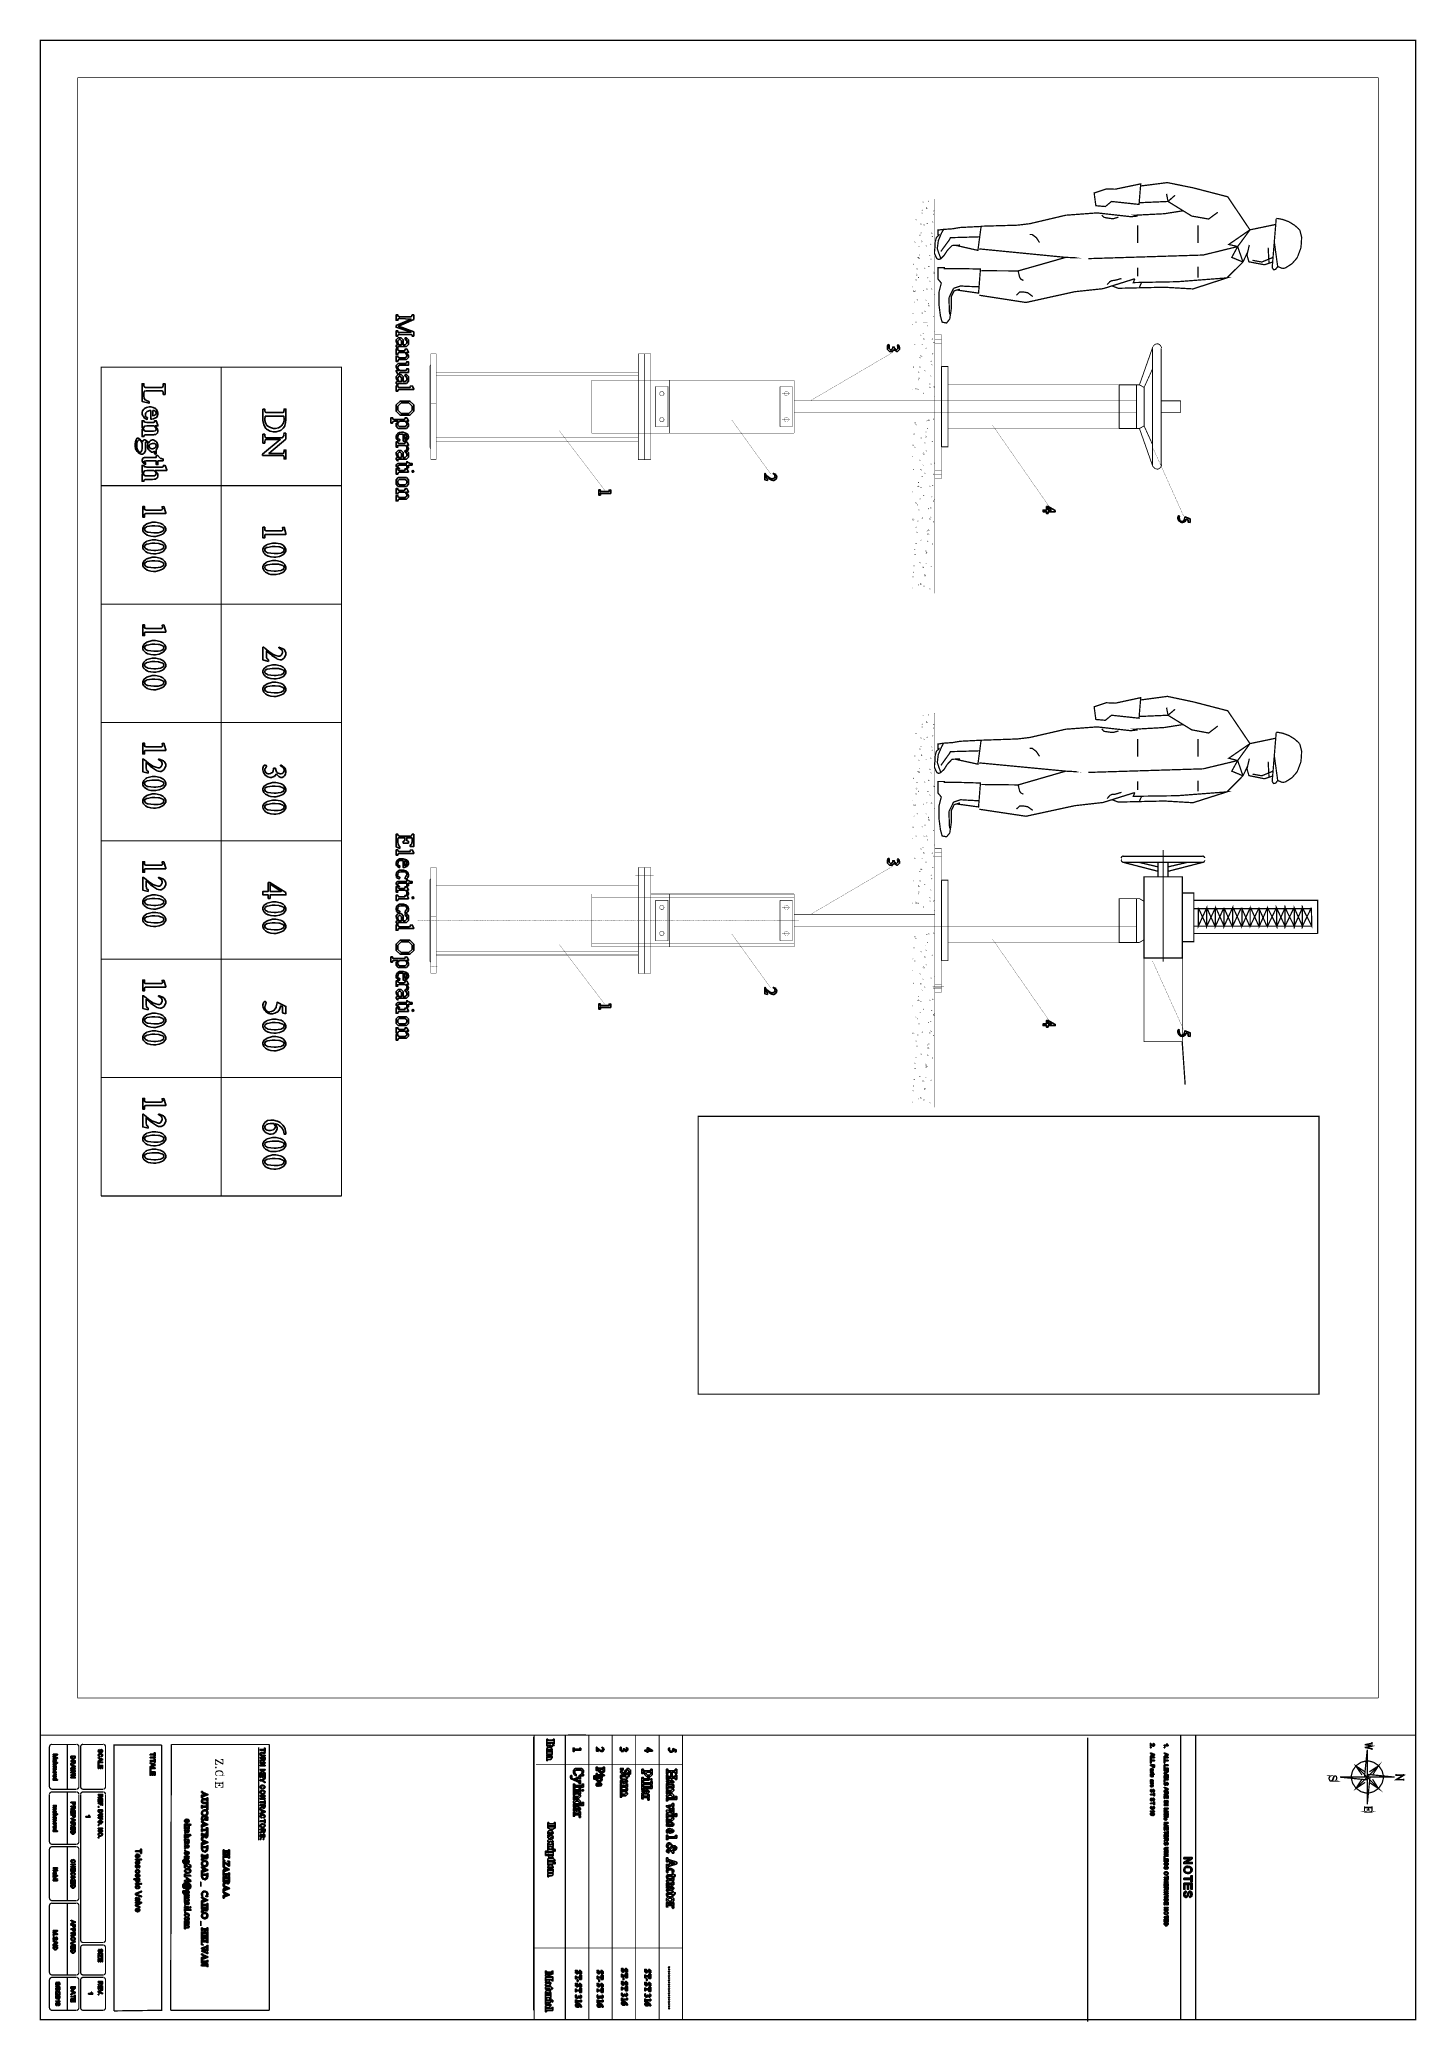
# Model space of a CAD drawing. Extents: x 0.4 to 11.2, y 0.4 to 16.
import ezdxf

# ---------------------------------------------------------------- set-up
doc = ezdxf.new("R2010")
doc.units = 0
doc.layers.get('0').update_dxf_attribs({"linetype": 'CONTINUOUS'})

msp = doc.modelspace()

# ---------------------------------------------------------------- linework, layer by layer
at = {"color": 230, "const_width": 0.01}
for points in [[(11.1917, 0.405003), (11.1917, 15.9817), (0.363336, 15.9817), (0.363336, 0.405003), (11.1917, 0.405003)], [(2.16667, 2.56999), (1.72168, 2.56999), (2.16667, 2.56999), (1.39501, 2.56999), (2.16667, 2.56999), (1.39501, 2.56999), (2.16667, 2.56999), (1.39501, 2.56999), (2.16667, 2.56999)], [(2.16667, 0.476671), (2.16667, 2.56999), (2.16667, 0.476671), (2.16667, 2.56999), (2.16667, 0.476671)]]:
    msp.add_lwpolyline(points, close=True, dxfattribs=at)
at = {"color": 6, "const_width": 0.005}
for points in [[(0.656685, 15.6867), (0.656685, 2.93668), (10.8983, 2.93668)], [(0.656685, 15.6867), (10.8983, 15.6867)], [(10.8983, 2.93668), (10.8983, 15.6867)]]:
    msp.add_lwpolyline(points, dxfattribs=at)
at = {"color": 1, "const_width": 0.01}
for points in [[(8.79665, 14.7133), (9.01335, 14.69), (9.02669, 14.8517), (8.82667, 14.81), (8.75499, 14.8117), (8.66, 14.78), (8.67333, 14.68), (8.74832, 14.6733), (8.79665, 14.7133)], [(9.24164, 14.7133), (9.24164, 14.7133)], [(9.88667, 14.49), (9.88667, 14.49)], [(8.56836, 14.2683), (8.43668, 14.2733), (8.56836, 14.2683)], [(8.97999, 14.105), (8.97999, 14.105)], [(8.79665, 10.67), (9.01335, 10.6467), (9.02669, 10.8083), (8.82667, 10.765), (8.75499, 10.7683), (8.66, 10.7367), (8.67333, 10.6367), (8.74832, 10.63), (8.79665, 10.67)], [(9.24164, 10.67), (9.24164, 10.67)], [(9.88667, 10.4467), (9.88667, 10.4467)], [(8.56836, 10.2233), (8.43668, 10.23), (8.56836, 10.2233)], [(8.97999, 10.0617), (8.97999, 10.0617)]]:
    msp.add_lwpolyline(points, close=True, dxfattribs=at)
at = {"color": 1}
for points, const_width in [([(9.88667, 14.49), (9.71164, 14.75), (9.44168, 14.82), (9.23665, 14.8617), (9.02501, 14.835)], 0.01), ([(9.01335, 14.7033), (9.24164, 14.7133), (9.22999, 14.7733), (9.24164, 14.7133)], 0.01), ([(9.63336, 14.6283), (9.56168, 14.575), (9.42833, 14.5983), (9.24164, 14.7133), (9.29665, 14.7617), (9.24164, 14.7133)], 0.01), ([(7.60335, 14.37), (7.54167, 14.3667), (7.50331, 14.3267), (7.47835, 14.2883), (7.45335, 14.2633), (7.43832, 14.3033), (7.42503, 14.3417), (7.43332, 14.405), (7.45833, 14.465), (7.47499, 14.4933), (7.54665, 14.4983), (7.60335, 14.5083)], 0.01), ([(7.56836, 14.3683), (7.74501, 14.3283), (7.77001, 14.5167), (7.60335, 14.5083)], 0.01), ([(8.43668, 14.605), (8.15332, 14.5383), (8.05664, 14.5267), (7.76833, 14.5183)], 0.01), ([(8.68332, 14.6233), (8.43668, 14.605)], 0.01), ([(9.00331, 14.5983), (8.94997, 14.5933), (8.68332, 14.6233)], 0.01), ([(8.85167, 14.59), (8.81332, 14.5783), (8.79665, 14.5783), (8.76167, 14.5833), (8.73833, 14.5883), (8.72999, 14.595), (8.72, 14.6067)], 0.01), ([(9.00331, 14.5983), (8.97999, 14.605), (9.21164, 14.6167), (9.36003, 14.64)], 0.01), ([(9.00331, 14.5267), (9.00331, 14.3867)], 0.01), ([(9.47835, 14.5267), (9.47835, 14.3867)], 0.01), ([(10.0866, 14.5317), (9.88667, 14.49), (9.78999, 14.3583), (9.83165, 14.2367)], 0.01), ([(10.0933, 14.5783), (10.0617, 14.1917)], 0.01), ([(10.2765, 14.4897), (10.268, 14.4996), (10.2384, 14.5258), (10.1942, 14.5533), (10.1454, 14.5714), (10.1066, 14.5789), (10.0935, 14.5796)], 0.01), ([(7.45335, 14.2633), (7.43668, 14.2567), (7.42333, 14.2617), (7.41336, 14.28), (7.40332, 14.305), (7.40332, 14.32), (7.40668, 14.3517), (7.40831, 14.395), (7.41835, 14.43), (7.44336, 14.4533)], 0.01), ([(7.47499, 14.4933), (7.43164, 14.4883), (7.43164, 14.4467)], 0.01), ([(7.45335, 14.32), (7.52165, 14.4133), (7.52832, 14.4283), (7.75836, 14.435)], 0.01), ([(8.22999, 14.39), (8.20503, 14.4283), (8.17165, 14.4533), (8.15169, 14.4533)], 0.01), ([(9.78999, 14.3583), (9.51833, 14.2917), (8.61333, 14.2633)], 0.01), ([(9.88667, 14.49), (9.72, 14.375), (9.78999, 14.3583), (9.74333, 14.2733), (9.83165, 14.2367)], 0.01), ([(10.0017, 14.215), (9.87831, 14.2383), (9.86333, 14.2917), (9.88167, 14.3717)], 0.01), ([(10.105, 14.2), (10.0783, 14.395)], 0.01), ([(10.2943, 14.4253), (10.2939, 14.431), (10.2801, 14.4851), (10.2778, 14.4901)], 0.01), ([(10.2874, 14.3492), (10.2888, 14.3554), (10.293, 14.4189), (10.2925, 14.4251)], 0.01), ([(7.75499, 14.34), (8.43668, 14.2733), (8.06168, 14.1667)], 0.01), ([(9.47835, 14.2), (9.47835, 14.1133)], 0.01), ([(9.83165, 14.2367), (9.70503, 14.1117)], 0.01), ([(9.83165, 14.2367), (9.85667, 14.29), (9.86833, 14.315)], 0.01), ([(10.0684, 14.2733), (9.97999, 14.2367), (9.90668, 14.25)], 0.01), ([(10.0017, 14.215), (10.0667, 14.2367)], 0.01), ([(10.0367, 14.2267), (10.03, 14.35)], 0.01), ([(10.09, 14.1817), (10.105, 14.2)], 0.01), ([(10.1056, 14.2019), (10.1082, 14.2001), (10.1374, 14.1881), (10.1405, 14.1874)], 0.01), ([(10.1579, 14.1879), (10.1689, 14.1921), (10.2177, 14.2235), (10.2558, 14.2669), (10.2615, 14.2772)], 0.01), ([(10.2606, 14.2781), (10.2637, 14.2836), (10.2861, 14.3431), (10.2874, 14.3492)], 0.01), ([(7.60335, 14.0233), (7.55832, 14.01), (7.535, 13.9633), (7.535, 13.8666), (7.52333, 13.7884), (7.49832, 13.7567), (7.46332, 13.7633), (7.44997, 13.8117), (7.43832, 13.9017), (7.43832, 13.9567), (7.43832, 13.9983), (7.45665, 14.0717), (7.43164, 14.1017), (7.43164, 14.1917), (7.47999, 14.1917), (7.47999, 14.185), (7.59, 14.185)], 0.01), ([(7.55333, 14.03), (7.60835, 14.0483), (7.66, 14.045), (7.75836, 14.0417)], 0.01), ([(7.57835, 14.0167), (7.75, 13.9917), (7.76497, 14.1817), (7.59, 14.185)], 0.01), ([(7.77165, 14.1683), (8.06168, 14.1667), (8.07335, 14.1167), (8.08333, 14.1017), (8.10335, 14.0917)], 0.01), ([(8.72999, 14.0267), (8.97999, 14.105)], 0.01), ([(8.875, 14.1067), (8.82497, 14.0933), (8.80003, 14.09), (8.785, 14.0833), (8.76167, 14.0583)], 0.01), ([(8.80165, 14.0483), (8.84999, 14.03), (9.21332, 14.0383), (9.43832, 14.025), (9.70503, 14.1117), (9.315, 14.0817)], 0.01), ([(9.315, 14.0817), (8.96832, 14.075), (8.97999, 14.105)], 0.01), ([(9.00331, 14.1933), (9.00331, 14.125)], 0.01), ([(9.03331, 14.0767), (9.01497, 14.0333)], 0.01), ([(10.0634, 14.1921), (10.0633, 14.1903), (10.0718, 14.1767), (10.0734, 14.1761), (10.075, 14.1754), (10.0906, 14.1797), (10.0916, 14.1811)], 0.01), ([(10.141, 14.1874), (10.1425, 14.1871), (10.1571, 14.1882), (10.1584, 14.1886)], 0.01), ([(7.51665, 13.955), (7.55333, 14.03)], 0.01), ([(7.52165, 13.825), (7.51665, 13.955)], 0.01), ([(7.75667, 13.975), (8.12332, 13.9183), (8.50836, 14.0033)], 0.01), ([(8.17665, 13.965), (8.13667, 13.995), (8.10835, 14), (8.07335, 14), (8.04833, 13.975)], 0.01), ([(8.50836, 14.0033), (8.72999, 14.0267)], 0.01), ([(3.435, 13.46), (3.43164, 13.46)], 0.001667), ([(3.44168, 13.46), (3.43668, 13.46)], 0.001667), ([(3.45665, 13.46), (3.44997, 13.46), (3.44336, 13.46)], 0.001667), ([(3.46332, 13.46), (3.45833, 13.46)], 0.001667), ([(3.47, 13.46), (3.465, 13.46)], 0.001667), ([(3.47667, 13.46), (3.47168, 13.46)], 0.001667), ([(3.49001, 13.46), (3.48503, 13.46), (3.47835, 13.46)], 0.001667), ([(5.19336, 13.45), (5.04833, 13.45)], 0.001667), ([(3.435, 13.3533), (3.43164, 13.3533)], 0.001667), ([(3.44168, 13.3533), (3.43668, 13.3533)], 0.001667), ([(3.45665, 13.3533), (3.44997, 13.3533), (3.44336, 13.3533)], 0.001667), ([(3.46332, 13.3533), (3.45833, 13.3533)], 0.001667), ([(3.47, 13.3533), (3.465, 13.3533)], 0.001667), ([(3.47667, 13.3533), (3.47168, 13.3533)], 0.001667), ([(3.49001, 13.3533), (3.48503, 13.3533), (3.47835, 13.3533)], 0.001667), ([(5.07167, 13.3433), (3.47999, 13.3433)], 0.001667), ([(4.70503, 13.3066), (4.70503, 12.89), (5.16997, 12.89)], 0.001667), ([(4.70503, 13.3066), (5.16997, 13.3066)], 0.001667), ([(4.70503, 13.2817), (6.29833, 13.2817)], 0.001667), ([(3.43832, 13.1267), (3.47999, 13.1267)], 0.001667), ([(3.43832, 13.07), (3.47999, 13.07)], 0.001667), ([(5.07167, 12.8533), (3.47999, 12.8533)], 0.001667), ([(4.70503, 12.915), (6.29833, 12.915)], 0.001667), ([(3.435, 12.7367), (3.43164, 12.7367)], 0.001667), ([(3.44168, 12.7367), (3.43668, 12.7367)], 0.001667), ([(3.45665, 12.7367), (3.44997, 12.7367), (3.44336, 12.7367)], 0.001667), ([(3.46332, 12.7367), (3.45833, 12.7367)], 0.001667), ([(3.47, 12.7367), (3.465, 12.7367)], 0.001667), ([(3.47667, 12.7367), (3.47168, 12.7367)], 0.001667), ([(3.49001, 12.7367), (3.48503, 12.7367), (3.47835, 12.7367)], 0.001667), ([(5.19336, 12.7467), (5.04833, 12.7467)], 0.001667), ([(9.88667, 10.4467), (9.71164, 10.705), (9.44168, 10.775), (9.23665, 10.8184), (9.02501, 10.79)], 0.01), ([(9.01335, 10.66), (9.24164, 10.67), (9.22999, 10.73), (9.24164, 10.67)], 0.01), ([(9.63336, 10.585), (9.56168, 10.53), (9.42833, 10.555), (9.24164, 10.67), (9.29665, 10.7167), (9.24164, 10.67)], 0.01), ([(7.60335, 10.3267), (7.54167, 10.3233), (7.50331, 10.2833), (7.47835, 10.2433), (7.45335, 10.22), (7.43832, 10.2584), (7.42503, 10.2983), (7.43332, 10.3617), (7.45833, 10.42), (7.47499, 10.45), (7.54665, 10.455), (7.60335, 10.465)], 0.01), ([(7.47499, 10.45), (7.43164, 10.4434), (7.43164, 10.4033)], 0.01), ([(7.56836, 10.3233), (7.74501, 10.285), (7.77001, 10.4733), (7.60335, 10.465)], 0.01), ([(8.43668, 10.56), (8.15332, 10.495), (8.05664, 10.4833), (7.76833, 10.4733)], 0.01), ([(8.68332, 10.5783), (8.43668, 10.56)], 0.01), ([(9.00331, 10.555), (8.94997, 10.5483), (8.68332, 10.5783)], 0.01), ([(8.85167, 10.5467), (8.81332, 10.535), (8.79665, 10.535), (8.76167, 10.54), (8.73833, 10.5433), (8.72999, 10.5517), (8.72, 10.5633)], 0.01), ([(9.00331, 10.555), (8.97999, 10.56), (9.21164, 10.5733), (9.36003, 10.5967)], 0.01), ([(9.00331, 10.4833), (9.00331, 10.3433)], 0.01), ([(9.47835, 10.4833), (9.47835, 10.3433)], 0.01), ([(10.0866, 10.4883), (9.88667, 10.4467), (9.78999, 10.3133), (9.83165, 10.1934)], 0.01), ([(10.0933, 10.535), (10.0617, 10.1483)], 0.01), ([(10.2765, 10.4463), (10.268, 10.4563), (10.2384, 10.4825), (10.1942, 10.51), (10.1454, 10.5282), (10.1066, 10.5356), (10.0935, 10.5363)], 0.01), ([(7.45335, 10.22), (7.43668, 10.2116), (7.42333, 10.2183), (7.41336, 10.235), (7.40332, 10.26), (7.40332, 10.2767), (7.40668, 10.3083), (7.40831, 10.3517), (7.41835, 10.3867), (7.44336, 10.41)], 0.01), ([(7.45335, 10.275), (7.52165, 10.37), (7.52832, 10.3834), (7.75836, 10.39)], 0.01), ([(7.75499, 10.295), (8.43668, 10.23), (8.06168, 10.1217)], 0.01), ([(8.22999, 10.3467), (8.20503, 10.385), (8.17165, 10.41), (8.15169, 10.41)], 0.01), ([(9.78999, 10.3133), (9.51833, 10.2483), (8.61333, 10.22)], 0.01), ([(9.88667, 10.4467), (9.72, 10.3317), (9.78999, 10.3133), (9.74333, 10.23), (9.83165, 10.1934)], 0.01), ([(10.0017, 10.17), (9.87831, 10.195), (9.86333, 10.2483), (9.88167, 10.3283)], 0.01), ([(10.0367, 10.1816), (10.03, 10.305)], 0.01), ([(10.105, 10.1567), (10.0783, 10.3517)], 0.01), ([(10.2606, 10.233), (10.2637, 10.2386), (10.2861, 10.298), (10.2874, 10.3042)], 0.01), ([(10.2943, 10.3803), (10.2939, 10.386), (10.2801, 10.4401), (10.2778, 10.4452)], 0.01), ([(10.2874, 10.3042), (10.2888, 10.3104), (10.293, 10.3738), (10.2925, 10.3802)], 0.01), ([(7.60335, 9.97999), (7.55832, 9.96669), (7.535, 9.91835), (7.535, 9.82167), (7.52333, 9.74333), (7.49832, 9.71332), (7.46332, 9.72), (7.44997, 9.76833), (7.43832, 9.85835), (7.43832, 9.91336), (7.43832, 9.95503), (7.45665, 10.0267), (7.43164, 10.0566), (7.43164, 10.1483), (7.47999, 10.1483), (7.47999, 10.1417), (7.59, 10.1417)], 0.01), ([(7.57835, 9.97168), (7.75, 9.94835), (7.76497, 10.1367), (7.59, 10.1417)], 0.01), ([(9.00331, 10.15), (9.00331, 10.0817)], 0.01), ([(9.47835, 10.155), (9.47835, 10.07)], 0.01), ([(9.83165, 10.1934), (9.70503, 10.0667)], 0.01), ([(9.83165, 10.1934), (9.85667, 10.245), (9.86833, 10.2717)], 0.01), ([(10.0684, 10.23), (9.97999, 10.1934), (9.90668, 10.2067)], 0.01), ([(10.0017, 10.17), (10.0667, 10.1917)], 0.01), ([(10.0634, 10.1487), (10.0633, 10.147), (10.0718, 10.1334), (10.0734, 10.1328), (10.075, 10.1322), (10.0906, 10.1363), (10.0916, 10.1377)], 0.01), ([(10.09, 10.1367), (10.105, 10.1567)], 0.01), ([(10.1056, 10.1569), (10.1082, 10.1552), (10.1374, 10.1431), (10.1405, 10.1424)], 0.01), ([(10.141, 10.1424), (10.1425, 10.1421), (10.1571, 10.1432), (10.1584, 10.1437)], 0.01), ([(10.1579, 10.1428), (10.1689, 10.147), (10.2177, 10.1784), (10.2558, 10.2219), (10.2615, 10.2322)], 0.01), ([(7.51665, 9.91168), (7.55333, 9.98665)], 0.01), ([(7.55333, 9.98665), (7.60835, 10.005), (7.66, 10.0017), (7.75836, 9.99669)], 0.01), ([(7.77165, 10.125), (8.06168, 10.1217), (8.07335, 10.0733), (8.08333, 10.0583), (8.10335, 10.0483)], 0.01), ([(8.50836, 9.95833), (8.72999, 9.98335)], 0.01), ([(8.72999, 9.98335), (8.97999, 10.0617)], 0.01), ([(8.875, 10.0633), (8.82497, 10.0483), (8.80003, 10.0467), (8.785, 10.04), (8.76167, 10.0133)], 0.01), ([(8.80165, 10.005), (8.84999, 9.98665), (9.21332, 9.99501), (9.43832, 9.98167), (9.70503, 10.0667), (9.315, 10.0367)], 0.01), ([(9.315, 10.0367), (8.96832, 10.0317), (8.97999, 10.0617)], 0.01), ([(9.03331, 10.0317), (9.01497, 9.99001)], 0.01), ([(7.52165, 9.78), (7.51665, 9.91168)], 0.01), ([(7.75667, 9.93001), (8.12332, 9.875), (8.50836, 9.95833)], 0.01), ([(8.17665, 9.92165), (8.13667, 9.94997), (8.10835, 9.95503), (8.07335, 9.95503), (8.04833, 9.93164)], 0.01), ([(9.20335, 9.61003), (9.20335, 8.72999)], 0.01), ([(3.435, 9.41499), (3.43164, 9.41499)], 0.001667), ([(3.44168, 9.41499), (3.43668, 9.41499)], 0.001667), ([(3.45665, 9.41499), (3.44997, 9.41499), (3.44336, 9.41499)], 0.001667), ([(3.46332, 9.41499), (3.45833, 9.41499)], 0.001667), ([(3.47, 9.41499), (3.465, 9.41499)], 0.001667), ([(3.47667, 9.41499), (3.47168, 9.41499)], 0.001667), ([(3.49001, 9.41499), (3.48503, 9.41499), (3.47835, 9.41499)], 0.001667), ([(5.19336, 9.40668), (5.04833, 9.40668)], 0.001667), ([(3.435, 9.31), (3.43164, 9.31)], 0.001667), ([(3.44168, 9.31), (3.43668, 9.31)], 0.001667), ([(3.45665, 9.31), (3.44997, 9.31), (3.44336, 9.31)], 0.001667), ([(3.46332, 9.31), (3.45833, 9.31)], 0.001667), ([(3.47, 9.31), (3.465, 9.31)], 0.001667), ([(3.47667, 9.31), (3.47168, 9.31)], 0.001667), ([(3.49001, 9.31), (3.48503, 9.31), (3.47835, 9.31)], 0.001667), ([(5.07167, 9.30003), (3.47999, 9.30003)], 0.001667), ([(4.70503, 9.26335), (4.70503, 8.84668), (5.16997, 8.84668)], 0.001667), ([(4.70503, 9.26335), (5.16997, 9.26335)], 0.001667), ([(4.70503, 9.23833), (6.29833, 9.23833)], 0.001667), ([(3.43832, 9.08333), (3.47999, 9.08333)], 0.001667), ([(3.43832, 9.02669), (3.47999, 9.02669)], 0.001667), ([(5.07167, 8.81), (3.47999, 8.81)], 0.001667), ([(4.70503, 8.87169), (6.29833, 8.87169)], 0.001667), ([(3.435, 8.69336), (3.43164, 8.69336)], 0.001667), ([(3.44168, 8.69336), (3.43668, 8.69336)], 0.001667), ([(3.45665, 8.69336), (3.44997, 8.69336), (3.44336, 8.69336)], 0.001667), ([(3.46332, 8.69336), (3.45833, 8.69336)], 0.001667), ([(3.47, 8.69336), (3.465, 8.69336)], 0.001667), ([(3.47667, 8.69336), (3.47168, 8.69336)], 0.001667), ([(3.49001, 8.69336), (3.48503, 8.69336), (3.47835, 8.69336)], 0.001667), ([(5.19336, 8.70167), (5.04833, 8.70167)], 0.001667)]:
    msp.add_lwpolyline(points, dxfattribs=dict(at, const_width=const_width))
at = {"color": 3, "const_width": 0.001667}
for points in [[(7.22999, 14.6817), (7.22999, 14.6817)], [(7.26335, 14.6983), (7.26335, 14.6983)], [(7.27165, 14.6667), (7.27165, 14.6667)], [(7.27501, 14.71), (7.27501, 14.71)], [(7.28836, 14.6933), (7.28836, 14.6933)], [(7.30501, 14.6967), (7.30501, 14.6967)], [(7.31668, 14.695), (7.31668, 14.695)], [(7.33003, 14.6867), (7.33003, 14.6867)], [(7.345, 14.695), (7.345, 14.695)], [(7.34999, 14.67), (7.34999, 14.67)], [(7.35667, 14.715), (7.35667, 14.715)], [(7.36003, 14.71), (7.36003, 14.71)], [(7.38499, 14.6933), (7.38499, 14.6933)], [(7.39833, 14.685), (7.39833, 14.685)], [(7.40169, 14.725), (7.40169, 14.725)], [(7.40332, 14.7083), (7.40332, 14.7083)], [(7.23167, 14.635), (7.23167, 14.635)], [(7.23503, 14.6517), (7.23503, 14.6517)], [(7.24001, 14.5733), (7.24001, 14.5733)], [(7.24164, 14.605), (7.24164, 14.605)], [(7.25168, 14.5283), (7.25168, 14.5283)], [(7.26665, 14.5367), (7.26665, 14.5367)], [(7.26833, 14.6017), (7.26833, 14.6017)], [(7.27333, 14.6333), (7.27333, 14.6333)], [(7.27832, 14.65), (7.27832, 14.65)], [(7.28168, 14.5717), (7.28168, 14.5717)], [(7.28168, 14.5617), (7.28168, 14.5617)], [(7.28331, 14.62), (7.28331, 14.62)], [(7.285, 14.6283), (7.285, 14.6283)], [(7.28668, 14.64), (7.28668, 14.64)], [(7.28999, 14.5733), (7.28999, 14.5733)], [(7.30003, 14.5683), (7.30003, 14.5683)], [(7.31332, 14.6317), (7.31332, 14.6317)], [(7.32167, 14.57), (7.32167, 14.57)], [(7.32667, 14.6183), (7.32667, 14.6183)], [(7.33165, 14.5867), (7.33165, 14.5867)], [(7.33664, 14.54), (7.33664, 14.54)], [(7.34169, 14.615), (7.34169, 14.615)], [(7.345, 14.5383), (7.345, 14.5383)], [(7.34831, 14.6033), (7.34831, 14.6033)], [(7.35335, 14.6317), (7.35335, 14.6317)], [(7.35499, 14.5433), (7.35499, 14.5433)], [(7.36333, 14.5683), (7.36333, 14.5683)], [(7.36501, 14.6633), (7.36501, 14.6633)], [(7.36833, 14.6433), (7.36833, 14.6433)], [(7.375, 14.585), (7.375, 14.585)], [(7.37999, 14.555), (7.37999, 14.555)], [(7.38167, 14.5733), (7.38167, 14.5733)], [(7.39333, 14.5533), (7.39333, 14.5533)], [(7.39501, 14.63), (7.39501, 14.63)], [(7.39665, 14.62), (7.39665, 14.62)], [(7.40332, 14.5667), (7.40332, 14.5667)], [(7.23833, 14.5017), (7.23833, 14.5017)], [(7.24832, 14.51), (7.24832, 14.51)], [(7.25, 14.43), (7.25, 14.43)], [(7.25499, 14.4967), (7.25499, 14.4967)], [(7.25667, 14.4467), (7.25667, 14.4467)], [(7.25999, 14.4067), (7.25999, 14.4067)], [(7.26167, 14.45), (7.26167, 14.45)], [(7.26335, 14.4717), (7.26335, 14.4717)], [(7.26335, 14.3583), (7.26335, 14.3583)], [(7.26665, 14.385), (7.26665, 14.385)], [(7.27165, 14.3733), (7.27165, 14.3733)], [(7.27333, 14.3667), (7.27333, 14.3667)], [(7.27669, 14.4317), (7.27669, 14.4317)], [(7.28, 14.4967), (7.28, 14.4967)], [(7.28836, 14.51), (7.28836, 14.51)], [(7.29833, 14.445), (7.29833, 14.445)], [(7.30003, 14.495), (7.30003, 14.495)], [(7.30333, 14.465), (7.30333, 14.465)], [(7.30664, 14.3833), (7.30664, 14.3833)], [(7.31, 14.4183), (7.31, 14.4183)], [(7.31168, 14.4967), (7.31168, 14.4967)], [(7.32335, 14.425), (7.32335, 14.425)], [(7.33003, 14.5083), (7.33003, 14.5083)], [(7.33832, 14.4433), (7.33832, 14.4433)], [(7.34, 14.4083), (7.34, 14.4083)], [(7.34169, 14.4733), (7.34169, 14.4733)], [(7.34831, 14.4633), (7.34831, 14.4633)], [(7.34831, 14.3817), (7.34831, 14.3817)], [(7.35167, 14.4333), (7.35167, 14.4333)], [(7.35835, 14.3867), (7.35835, 14.3867)], [(7.36664, 14.4717), (7.36664, 14.4717)], [(7.37001, 14.5067), (7.37001, 14.5067)], [(7.37831, 14.4), (7.37831, 14.4)], [(7.37999, 14.4433), (7.37999, 14.4433)], [(7.38499, 14.5083), (7.38499, 14.5083)], [(7.38499, 14.3583), (7.38499, 14.3583)], [(7.38835, 14.4233), (7.38835, 14.4233)], [(7.38835, 14.38), (7.38835, 14.38)], [(7.38997, 14.4883), (7.38997, 14.4883)], [(7.39333, 14.5017), (7.39333, 14.5017)], [(7.39665, 14.4317), (7.39665, 14.4317)], [(7.40001, 14.4), (7.40001, 14.4)], [(7.40169, 14.3833), (7.40169, 14.3833)], [(7.405, 14.4483), (7.405, 14.4483)], [(7.405, 14.43), (7.405, 14.43)], [(7.23335, 14.3283), (7.23335, 14.3283)], [(7.23335, 14.3233), (7.23335, 14.3233)], [(7.23665, 14.33), (7.23665, 14.33)], [(7.24164, 14.26), (7.24164, 14.26)], [(7.24333, 14.2517), (7.24333, 14.2517)], [(7.24669, 14.22), (7.24669, 14.22)], [(7.24832, 14.2583), (7.24832, 14.2583)], [(7.25168, 14.21), (7.25168, 14.21)], [(7.25499, 14.275), (7.25499, 14.275)], [(7.25836, 14.34), (7.25836, 14.34)], [(7.26833, 14.235), (7.26833, 14.235)], [(7.27165, 14.3017), (7.27165, 14.3017)], [(7.27333, 14.3217), (7.27333, 14.3217)], [(7.27501, 14.3433), (7.27501, 14.3433)], [(7.27501, 14.2867), (7.27501, 14.2867)], [(7.28168, 14.2967), (7.28168, 14.2967)], [(7.28331, 14.2583), (7.28331, 14.2583)], [(7.28668, 14.2167), (7.28668, 14.2167)], [(7.29167, 14.2183), (7.29167, 14.2183)], [(7.315, 14.3217), (7.315, 14.3217)], [(7.31999, 14.3417), (7.31999, 14.3417)], [(7.32335, 14.31), (7.32335, 14.31)], [(7.32335, 14.2567), (7.32335, 14.2567)], [(7.33003, 14.265), (7.33003, 14.265)], [(7.33165, 14.2117), (7.33165, 14.2117)], [(7.33333, 14.2767), (7.33333, 14.2767)], [(7.33664, 14.3533), (7.33664, 14.3533)], [(7.33664, 14.3433), (7.33664, 14.3433)], [(7.34831, 14.2817), (7.34831, 14.2817)], [(7.35499, 14.32), (7.35499, 14.32)], [(7.36003, 14.2117), (7.36003, 14.2117)], [(7.36501, 14.255), (7.36501, 14.255)], [(7.36833, 14.3083), (7.36833, 14.3083)], [(7.37169, 14.2783), (7.37169, 14.2783)], [(7.37831, 14.2317), (7.37831, 14.2317)], [(7.37999, 14.2267), (7.37999, 14.2267)], [(7.38167, 14.2917), (7.38167, 14.2917)], [(7.39165, 14.3283), (7.39165, 14.3283)], [(7.39665, 14.3183), (7.39665, 14.3183)], [(7.39665, 14.2533), (7.39665, 14.2533)], [(7.39833, 14.3183), (7.39833, 14.3183)], [(7.40332, 14.2583), (7.40332, 14.2583)], [(7.405, 14.255), (7.405, 14.255)], [(7.40668, 14.3533), (7.40668, 14.3533)], [(7.22835, 14.0467), (7.22835, 14.0467)], [(7.22999, 14.0683), (7.22999, 14.0683)], [(7.24669, 14.0783), (7.24669, 14.0783)], [(7.25, 14.145), (7.25, 14.145)], [(7.25168, 14.1967), (7.25168, 14.1967)], [(7.25331, 14.175), (7.25331, 14.175)], [(7.25836, 14.135), (7.25836, 14.135)], [(7.25999, 14.1867), (7.25999, 14.1867)], [(7.26335, 14.105), (7.26335, 14.105)], [(7.26335, 14.0967), (7.26335, 14.0967)], [(7.26497, 14.17), (7.26497, 14.17)], [(7.26833, 14.0717), (7.26833, 14.0717)], [(7.26833, 14.0667), (7.26833, 14.0667)], [(7.27333, 14.115), (7.27333, 14.115)], [(7.285, 14.0433), (7.285, 14.0433)], [(7.29167, 14.1967), (7.29167, 14.1967)], [(7.29497, 14.1883), (7.29497, 14.1883)], [(7.30003, 14.145), (7.30003, 14.145)], [(7.30003, 14.1333), (7.30003, 14.1333)], [(7.30165, 14.1417), (7.30165, 14.1417)], [(7.30832, 14.07), (7.30832, 14.07)], [(7.31168, 14.0733), (7.31168, 14.0733)], [(7.31168, 14.065), (7.31168, 14.065)], [(7.32497, 14.0817), (7.32497, 14.0817)], [(7.32835, 14.1467), (7.32835, 14.1467)], [(7.33333, 14.195), (7.33333, 14.195)], [(7.34, 14.1867), (7.34, 14.1867)], [(7.34, 14.1333), (7.34, 14.1333)], [(7.34332, 14.1567), (7.34332, 14.1567)], [(7.34999, 14.11), (7.34999, 14.11)], [(7.34999, 14.0683), (7.34999, 14.0683)], [(7.37332, 14.1933), (7.37332, 14.1933)], [(7.37332, 14.14), (7.37332, 14.14)], [(7.37332, 14.0967), (7.37332, 14.0967)], [(7.37668, 14.1617), (7.37668, 14.1617)], [(7.38167, 14.1317), (7.38167, 14.1317)], [(7.38499, 14.0683), (7.38499, 14.0683)], [(7.38835, 14.155), (7.38835, 14.155)], [(7.38835, 14.0567), (7.38835, 14.0567)], [(7.38997, 14.1217), (7.38997, 14.1217)], [(7.38997, 14.0667), (7.38997, 14.0667)], [(7.39165, 14.1233), (7.39165, 14.1233)], [(7.39333, 14.1867), (7.39333, 14.1867)], [(7.39833, 14.0783), (7.39833, 14.0783)], [(7.23503, 13.975), (7.23503, 13.975)], [(7.23665, 14.01), (7.23665, 14.01)], [(7.24001, 13.9433), (7.24001, 13.9433)], [(7.24164, 13.9967), (7.24164, 13.9967)], [(7.24164, 13.9483), (7.24164, 13.9483)], [(7.24333, 14.0133), (7.24333, 14.0133)], [(7.24333, 13.9483), (7.24333, 13.9483)], [(7.24669, 13.8983), (7.24669, 13.8983)], [(7.25499, 13.925), (7.25499, 13.925)], [(7.25499, 13.9083), (7.25499, 13.9083)], [(7.25667, 13.975), (7.25667, 13.975)], [(7.25999, 14.04), (7.25999, 14.04)], [(7.27333, 14.02), (7.27333, 14.02)], [(7.27669, 14.0083), (7.27669, 14.0083)], [(7.28331, 13.9433), (7.28331, 13.9433)], [(7.285, 13.9467), (7.285, 13.9467)], [(7.28836, 13.9117), (7.28836, 13.9117)], [(7.29665, 13.9717), (7.29665, 13.9717)], [(7.31, 13.9017), (7.31, 13.9017)], [(7.31668, 14.0333), (7.31668, 14.0333)], [(7.31668, 14.0083), (7.31668, 14.0083)], [(7.31999, 13.95), (7.31999, 13.95)], [(7.32167, 13.9883), (7.32167, 13.9883)], [(7.32335, 14.015), (7.32335, 14.015)], [(7.32497, 14.0017), (7.32497, 14.0017)], [(7.32497, 13.945), (7.32497, 13.945)], [(7.33165, 13.91), (7.33165, 13.91)], [(7.33664, 13.93), (7.33664, 13.93)], [(7.35835, 14.0067), (7.35835, 14.0067)], [(7.36003, 14.0333), (7.36003, 14.0333)], [(7.36501, 14.0017), (7.36501, 14.0017)], [(7.36664, 13.945), (7.36664, 13.945)], [(7.36664, 13.9), (7.36664, 13.9)], [(7.36833, 13.965), (7.36833, 13.965)], [(7.37001, 13.955), (7.37001, 13.955)], [(7.37169, 14.0317), (7.37169, 14.0317)], [(7.38167, 13.9267), (7.38167, 13.9267)], [(7.38499, 13.9917), (7.38499, 13.9917)], [(7.39665, 13.9967), (7.39665, 13.9967)], [(7.39833, 14.005), (7.39833, 14.005)], [(7.22835, 13.7617), (7.22835, 13.7617)], [(7.23335, 13.7517), (7.23335, 13.7517)], [(7.23503, 13.8184), (7.23503, 13.8184)], [(7.23833, 13.8834), (7.23833, 13.8834)], [(7.25, 13.7783), (7.25, 13.7783)], [(7.25168, 13.8433), (7.25168, 13.8433)], [(7.25331, 13.885), (7.25331, 13.885)], [(7.25667, 13.82), (7.25667, 13.82)], [(7.25999, 13.79), (7.25999, 13.79)], [(7.26167, 13.8217), (7.26167, 13.8217)], [(7.26665, 13.855), (7.26665, 13.855)], [(7.26665, 13.7433), (7.26665, 13.7433)], [(7.27001, 13.76), (7.27001, 13.76)], [(7.27832, 13.7833), (7.27832, 13.7833)], [(7.29335, 13.8834), (7.29335, 13.8834)], [(7.29497, 13.865), (7.29497, 13.865)], [(7.30165, 13.82), (7.30165, 13.82)], [(7.30501, 13.7884), (7.30501, 13.7884)], [(7.30832, 13.7584), (7.30832, 13.7584)], [(7.31, 13.7584), (7.31, 13.7584)], [(7.31168, 13.755), (7.31168, 13.755)], [(7.315, 13.82), (7.315, 13.82)], [(7.31668, 13.885), (7.31668, 13.885)], [(7.32167, 13.83), (7.32167, 13.83)], [(7.33333, 13.7584), (7.33333, 13.7584)], [(7.33501, 13.8817), (7.33501, 13.8817)], [(7.33664, 13.88), (7.33664, 13.88)], [(7.34332, 13.8333), (7.34332, 13.8333)], [(7.34332, 13.82), (7.34332, 13.82)], [(7.34831, 13.8583), (7.34831, 13.8583)], [(7.35167, 13.7567), (7.35167, 13.7567)], [(7.35335, 13.7567), (7.35335, 13.7567)], [(7.36003, 13.77), (7.36003, 13.77)], [(7.36165, 13.7884), (7.36165, 13.7884)], [(7.36333, 13.835), (7.36333, 13.835)], [(7.375, 13.88), (7.375, 13.88)], [(7.37668, 13.795), (7.37668, 13.795)], [(7.37999, 13.8783), (7.37999, 13.8783)], [(7.37999, 13.86), (7.37999, 13.86)], [(7.38336, 13.8184), (7.38336, 13.8184)], [(7.38499, 13.8483), (7.38499, 13.8483)], [(7.38997, 13.8017), (7.38997, 13.8017)], [(7.39165, 13.7567), (7.39165, 13.7567)], [(7.22835, 13.6983), (7.22835, 13.6983)], [(7.22999, 13.6867), (7.22999, 13.6867)], [(7.22999, 13.645), (7.22999, 13.645)], [(7.23167, 13.6683), (7.23167, 13.6683)], [(7.23833, 13.6983), (7.23833, 13.6983)], [(7.23833, 13.6217), (7.23833, 13.6217)], [(7.24164, 13.5817), (7.24164, 13.5817)], [(7.24333, 13.6467), (7.24333, 13.6467)], [(7.24669, 13.7133), (7.24669, 13.7133)], [(7.24669, 13.635), (7.24669, 13.635)], [(7.27669, 13.6667), (7.27669, 13.6667)], [(7.27832, 13.6967), (7.27832, 13.6967)], [(7.28, 13.635), (7.28, 13.635)], [(7.28668, 13.6334), (7.28668, 13.6334)], [(7.28668, 13.5883), (7.28668, 13.5883)], [(7.29167, 13.7116), (7.29167, 13.7116)], [(7.30333, 13.64), (7.30333, 13.64)], [(7.30664, 13.6233), (7.30664, 13.6233)], [(7.30832, 13.6883), (7.30832, 13.6883)], [(7.315, 13.7116), (7.315, 13.7116)], [(7.31999, 13.695), (7.31999, 13.695)], [(7.32497, 13.6334), (7.32497, 13.6334)], [(7.32835, 13.6317), (7.32835, 13.6317)], [(7.32835, 13.6033), (7.32835, 13.6033)], [(7.34668, 13.6867), (7.34668, 13.6867)], [(7.35499, 13.6383), (7.35499, 13.6383)], [(7.35667, 13.725), (7.35667, 13.725)], [(7.35835, 13.7033), (7.35835, 13.7033)], [(7.35835, 13.615), (7.35835, 13.615)], [(7.36003, 13.6934), (7.36003, 13.6934)], [(7.36333, 13.6783), (7.36333, 13.6783)], [(7.36833, 13.6317), (7.36833, 13.6317)], [(7.36833, 13.6), (7.36833, 13.6)], [(7.37169, 13.665), (7.37169, 13.665)], [(7.37332, 13.73), (7.37332, 13.73)], [(7.37332, 13.7167), (7.37332, 13.7167)], [(7.37332, 13.6017), (7.37332, 13.6017)], [(7.38499, 13.645), (7.38499, 13.645)], [(7.40001, 13.6917), (7.40001, 13.6917)], [(7.40169, 13.7233), (7.40169, 13.7233)], [(7.405, 13.6934), (7.405, 13.6934)], [(7.22835, 13.4733), (7.22835, 13.4733)], [(7.23167, 13.4483), (7.23167, 13.4483)], [(7.23503, 13.4517), (7.23503, 13.4517)], [(7.23833, 13.5167), (7.23833, 13.5167)], [(7.24333, 13.5733), (7.24333, 13.5733)], [(7.24832, 13.5433), (7.24832, 13.5433)], [(7.25168, 13.5133), (7.25168, 13.5133)], [(7.25499, 13.5733), (7.25499, 13.5733)], [(7.25499, 13.5017), (7.25499, 13.5017)], [(7.25836, 13.4667), (7.25836, 13.4667)], [(7.26335, 13.51), (7.26335, 13.51)], [(7.26665, 13.43), (7.26665, 13.43)], [(7.27165, 13.4467), (7.27165, 13.4467)], [(7.29497, 13.5717), (7.29497, 13.5717)], [(7.29665, 13.5117), (7.29665, 13.5117)], [(7.29833, 13.4267), (7.29833, 13.4267)], [(7.30003, 13.4933), (7.30003, 13.4933)], [(7.30003, 13.4817), (7.30003, 13.4817)], [(7.30333, 13.5583), (7.30333, 13.5583)], [(7.30333, 13.5084), (7.30333, 13.5084)], [(7.30664, 13.435), (7.30664, 13.435)], [(7.31332, 13.445), (7.31332, 13.445)], [(7.315, 13.5684), (7.315, 13.5684)], [(7.32835, 13.4967), (7.32835, 13.4967)], [(7.33501, 13.57), (7.33501, 13.57)], [(7.33501, 13.5566), (7.33501, 13.5566)], [(7.34, 13.425), (7.34, 13.425)], [(7.345, 13.5067), (7.345, 13.5067)], [(7.345, 13.48), (7.345, 13.48)], [(7.34668, 13.4434), (7.34668, 13.4434)], [(7.34831, 13.4483), (7.34831, 13.4483)], [(7.34999, 13.5084), (7.34999, 13.5084)], [(7.35167, 13.5733), (7.35167, 13.5733)], [(7.35335, 13.4434), (7.35335, 13.4434)], [(7.36333, 13.4683), (7.36333, 13.4683)], [(7.36501, 13.5333), (7.36501, 13.5333)], [(7.37001, 13.5433), (7.37001, 13.5433)], [(7.37668, 13.5717), (7.37668, 13.5717)], [(7.37668, 13.5684), (7.37668, 13.5684)], [(7.38336, 13.525), (7.38336, 13.525)], [(7.38336, 13.4733), (7.38336, 13.4733)], [(7.38499, 13.505), (7.38499, 13.505)], [(7.39333, 13.4467), (7.39333, 13.4467)], [(7.39501, 13.4434), (7.39501, 13.4434)], [(7.39833, 13.5733), (7.39833, 13.5733)], [(7.22999, 13.345), (7.22999, 13.345)], [(7.22999, 13.32), (7.22999, 13.32)], [(7.23335, 13.3867), (7.23335, 13.3867)], [(7.23833, 13.3867), (7.23833, 13.3867)], [(7.24001, 13.4017), (7.24001, 13.4017)], [(7.24001, 13.2667), (7.24001, 13.2667)], [(7.24832, 13.3233), (7.24832, 13.3233)], [(7.25331, 13.33), (7.25331, 13.33)], [(7.26833, 13.39), (7.26833, 13.39)], [(7.27333, 13.3583), (7.27333, 13.3583)], [(7.27832, 13.3133), (7.27832, 13.3133)], [(7.28, 13.385), (7.28, 13.385)], [(7.28, 13.36), (7.28, 13.36)], [(7.28836, 13.3217), (7.28836, 13.3217)], [(7.29167, 13.2967), (7.29167, 13.2967)], [(7.29167, 13.2884), (7.29167, 13.2884)], [(7.29497, 13.3617), (7.29497, 13.3617)], [(7.31668, 13.3567), (7.31668, 13.3567)], [(7.31999, 13.3834), (7.31999, 13.3834)], [(7.32167, 13.3267), (7.32167, 13.3267)], [(7.32667, 13.28), (7.32667, 13.28)], [(7.33003, 13.32), (7.33003, 13.32)], [(7.34169, 13.3117), (7.34169, 13.3117)], [(7.34332, 13.3767), (7.34332, 13.3767)], [(7.35167, 13.355), (7.35167, 13.355)], [(7.35499, 13.4017), (7.35499, 13.4017)], [(7.35499, 13.2717), (7.35499, 13.2717)], [(7.35667, 13.3383), (7.35667, 13.3383)], [(7.36003, 13.4033), (7.36003, 13.4033)], [(7.36165, 13.3817), (7.36165, 13.3817)], [(7.36501, 13.325), (7.36501, 13.325)], [(7.36501, 13.2833), (7.36501, 13.2833)], [(7.37001, 13.3184), (7.37001, 13.3184)], [(7.37001, 13.295), (7.37001, 13.295)], [(7.39501, 13.4017), (7.39501, 13.4017)], [(7.39665, 13.4167), (7.39665, 13.4167)], [(7.40169, 13.38), (7.40169, 13.38)], [(7.40332, 13.37), (7.40332, 13.37)], [(7.24501, 13.2367), (7.24501, 13.2367)], [(7.25168, 13.19), (7.25168, 13.19)], [(7.25667, 13.26), (7.25667, 13.26)], [(7.26497, 13.2584), (7.26497, 13.2584)], [(7.26497, 13.1983), (7.26497, 13.1983)], [(7.27669, 13.1867), (7.27669, 13.1867)], [(7.28836, 13.235), (7.28836, 13.235)], [(7.28999, 13.2317), (7.28999, 13.2317)], [(7.29335, 13.205), (7.29335, 13.205)], [(7.29833, 13.2584), (7.29833, 13.2584)], [(7.30333, 13.2167), (7.30333, 13.2167)], [(7.30501, 13.1967), (7.30501, 13.1967)], [(7.33501, 13.1816), (7.33501, 13.1816)], [(7.33664, 13.2033), (7.33664, 13.2033)], [(7.33832, 13.2567), (7.33832, 13.2567)], [(7.33832, 13.2467), (7.33832, 13.2467)], [(7.34668, 13.195), (7.34668, 13.195)], [(7.35167, 13.2067), (7.35167, 13.2067)], [(7.375, 13.2483), (7.375, 13.2483)], [(7.37668, 13.2116), (7.37668, 13.2116)], [(7.37999, 13.2567), (7.37999, 13.2567)], [(7.38667, 13.1934), (7.38667, 13.1934)], [(7.23335, 12.9916), (7.23335, 12.9916)], [(7.23665, 12.96), (7.23665, 12.96)], [(7.25, 13.0117), (7.25, 13.0117)], [(7.25836, 12.9983), (7.25836, 12.9983)], [(7.27832, 12.97), (7.27832, 12.97)], [(7.28168, 12.9583), (7.28168, 12.9583)], [(7.28999, 13.01), (7.28999, 13.01)], [(7.31332, 12.9733), (7.31332, 12.9733)], [(7.31999, 13.0033), (7.31999, 13.0033)], [(7.32667, 12.985), (7.32667, 12.985)], [(7.33165, 13.0084), (7.33165, 13.0084)], [(7.34, 13.0017), (7.34, 13.0017)], [(7.34332, 13.0117), (7.34332, 13.0117)], [(7.36165, 13.0183), (7.36165, 13.0183)], [(7.36833, 12.9717), (7.36833, 12.9717)], [(7.37169, 13.0067), (7.37169, 13.0067)], [(7.40668, 13.0167), (7.40668, 13.0167)], [(7.40668, 12.9867), (7.40668, 12.9867)], [(7.23503, 12.825), (7.23503, 12.825)], [(7.24333, 12.9134), (7.24333, 12.9134)], [(7.25331, 12.8366), (7.25331, 12.8366)], [(7.25836, 12.9483), (7.25836, 12.9483)], [(7.25836, 12.8066), (7.25836, 12.8066)], [(7.26665, 12.885), (7.26665, 12.885)], [(7.27165, 12.9267), (7.27165, 12.9267)], [(7.27333, 12.8383), (7.27333, 12.8383)], [(7.27501, 12.8233), (7.27501, 12.8233)], [(7.27669, 12.905), (7.27669, 12.905)], [(7.28331, 12.855), (7.28331, 12.855)], [(7.285, 12.9283), (7.285, 12.9283)], [(7.29167, 12.8817), (7.29167, 12.8817)], [(7.30003, 12.9467), (7.30003, 12.9467)], [(7.30165, 12.805), (7.30165, 12.805)], [(7.30832, 12.8834), (7.30832, 12.8834)], [(7.31668, 12.8217), (7.31668, 12.8217)], [(7.32167, 12.855), (7.32167, 12.855)], [(7.32497, 12.92), (7.32497, 12.92)], [(7.32667, 12.9017), (7.32667, 12.9017)], [(7.33003, 12.9267), (7.33003, 12.9267)], [(7.33333, 12.8967), (7.33333, 12.8967)], [(7.33501, 12.815), (7.33501, 12.815)], [(7.33832, 12.88), (7.33832, 12.88)], [(7.33832, 12.83), (7.33832, 12.83)], [(7.34, 12.945), (7.34, 12.945)], [(7.34, 12.85), (7.34, 12.85)], [(7.34169, 12.945), (7.34169, 12.945)], [(7.34831, 12.8817), (7.34831, 12.8817)], [(7.35335, 12.9316), (7.35335, 12.9316)], [(7.35667, 12.82), (7.35667, 12.82)], [(7.36501, 12.86), (7.36501, 12.86)], [(7.37831, 12.895), (7.37831, 12.895)], [(7.38167, 12.9434), (7.38167, 12.9434)], [(7.38167, 12.8633), (7.38167, 12.8633)], [(7.38835, 12.8167), (7.38835, 12.8167)], [(7.38997, 12.88), (7.38997, 12.88)], [(7.39833, 12.8184), (7.39833, 12.8184)], [(7.40001, 12.8567), (7.40001, 12.8567)], [(7.40332, 12.9217), (7.40332, 12.9217)], [(7.22999, 12.6833), (7.22999, 12.6833)], [(7.23503, 12.7167), (7.23503, 12.7167)], [(7.24333, 12.7617), (7.24333, 12.7617)], [(7.24669, 12.645), (7.24669, 12.645)], [(7.25168, 12.6983), (7.25168, 12.6983)], [(7.26335, 12.76), (7.26335, 12.76)], [(7.26497, 12.6433), (7.26497, 12.6433)], [(7.26833, 12.7083), (7.26833, 12.7083)], [(7.27001, 12.7733), (7.27001, 12.7733)], [(7.27333, 12.6816), (7.27333, 12.6816)], [(7.27832, 12.6517), (7.27832, 12.6517)], [(7.285, 12.76), (7.285, 12.76)], [(7.29335, 12.6967), (7.29335, 12.6967)], [(7.29497, 12.7833), (7.29497, 12.7833)], [(7.30501, 12.7733), (7.30501, 12.7733)], [(7.30832, 12.7116), (7.30832, 12.7116)], [(7.31168, 12.7267), (7.31168, 12.7267)], [(7.31332, 12.6583), (7.31332, 12.6583)], [(7.31668, 12.7233), (7.31668, 12.7233)], [(7.31836, 12.7884), (7.31836, 12.7884)], [(7.31999, 12.64), (7.31999, 12.64)], [(7.32167, 12.65), (7.32167, 12.65)], [(7.32497, 12.7584), (7.32497, 12.7584)], [(7.33003, 12.6833), (7.33003, 12.6833)], [(7.33333, 12.75), (7.33333, 12.75)], [(7.33333, 12.695), (7.33333, 12.695)], [(7.34999, 12.7717), (7.34999, 12.7717)], [(7.34999, 12.7584), (7.34999, 12.7584)], [(7.35335, 12.7416), (7.35335, 12.7416)], [(7.36003, 12.695), (7.36003, 12.695)], [(7.36333, 12.6867), (7.36333, 12.6867)], [(7.36664, 12.7567), (7.36664, 12.7567)], [(7.375, 12.6934), (7.375, 12.6934)], [(7.37668, 12.7884), (7.37668, 12.7884)], [(7.38997, 12.7167), (7.38997, 12.7167)], [(7.39165, 12.66), (7.39165, 12.66)], [(7.39501, 12.725), (7.39501, 12.725)], [(7.39833, 12.7917), (7.39833, 12.7917)], [(7.39833, 12.74), (7.39833, 12.74)], [(7.40169, 12.71), (7.40169, 12.71)], [(7.40169, 12.645), (7.40169, 12.645)], [(7.22835, 12.575), (7.22835, 12.575)], [(7.23167, 12.545), (7.23167, 12.545)], [(7.23503, 12.6367), (7.23503, 12.6367)], [(7.23665, 12.5117), (7.23665, 12.5117)], [(7.24501, 12.56), (7.24501, 12.56)], [(7.25, 12.53), (7.25, 12.53)], [(7.25667, 12.4833), (7.25667, 12.4833)], [(7.25999, 12.6367), (7.25999, 12.6367)], [(7.25999, 12.575), (7.25999, 12.575)], [(7.25999, 12.5117), (7.25999, 12.5117)], [(7.26167, 12.5783), (7.26167, 12.5783)], [(7.27001, 12.5733), (7.27001, 12.5733)], [(7.27165, 12.5033), (7.27165, 12.5033)], [(7.27832, 12.51), (7.27832, 12.51)], [(7.28331, 12.605), (7.28331, 12.605)], [(7.29335, 12.5283), (7.29335, 12.5283)], [(7.29833, 12.4967), (7.29833, 12.4967)], [(7.30165, 12.635), (7.30165, 12.635)], [(7.30832, 12.5283), (7.30832, 12.5283)], [(7.31, 12.5933), (7.31, 12.5933)], [(7.31, 12.5717), (7.31, 12.5717)], [(7.31836, 12.5084), (7.31836, 12.5084)], [(7.32167, 12.4883), (7.32167, 12.4883)], [(7.32497, 12.5533), (7.32497, 12.5533)], [(7.32667, 12.62), (7.32667, 12.62)], [(7.32667, 12.6183), (7.32667, 12.6183)], [(7.33165, 12.5733), (7.33165, 12.5733)], [(7.33165, 12.57), (7.33165, 12.57)], [(7.34169, 12.6334), (7.34169, 12.6334)], [(7.34169, 12.495), (7.34169, 12.495)], [(7.345, 12.4983), (7.345, 12.4983)], [(7.35167, 12.57), (7.35167, 12.57)], [(7.36003, 12.5067), (7.36003, 12.5067)], [(7.37001, 12.6183), (7.37001, 12.6183)], [(7.375, 12.6166), (7.375, 12.6166)], [(7.375, 12.5866), (7.375, 12.5866)], [(7.37999, 12.54), (7.37999, 12.54)], [(7.38167, 12.6317), (7.38167, 12.6317)], [(7.38667, 12.545), (7.38667, 12.545)], [(7.38667, 12.53), (7.38667, 12.53)], [(7.38997, 12.595), (7.38997, 12.595)], [(7.39165, 12.5684), (7.39165, 12.5684)], [(7.40001, 12.505), (7.40001, 12.505)], [(7.22835, 12.3617), (7.22835, 12.3617)], [(7.24501, 12.4733), (7.24501, 12.4733)], [(7.24501, 12.45), (7.24501, 12.45)], [(7.25331, 12.3817), (7.25331, 12.3817)], [(7.25499, 12.3867), (7.25499, 12.3867)], [(7.25667, 12.4467), (7.25667, 12.4467)], [(7.25667, 12.4017), (7.25667, 12.4017)], [(7.26665, 12.405), (7.26665, 12.405)], [(7.26833, 12.33), (7.26833, 12.33)], [(7.27001, 12.375), (7.27001, 12.375)], [(7.27669, 12.3283), (7.27669, 12.3283)], [(7.28331, 12.4316), (7.28331, 12.4316)], [(7.285, 12.4483), (7.285, 12.4483)], [(7.29497, 12.385), (7.29497, 12.385)], [(7.29665, 12.36), (7.29665, 12.36)], [(7.30003, 12.3317), (7.30003, 12.3317)], [(7.30165, 12.3967), (7.30165, 12.3967)], [(7.30501, 12.4616), (7.30501, 12.4616)], [(7.30501, 12.4517), (7.30501, 12.4517)], [(7.315, 12.3733), (7.315, 12.3733)], [(7.31668, 12.3567), (7.31668, 12.3567)], [(7.31836, 12.4233), (7.31836, 12.4233)], [(7.31836, 12.3433), (7.31836, 12.3433)], [(7.32667, 12.4467), (7.32667, 12.4467)], [(7.33501, 12.3834), (7.33501, 12.3834)], [(7.34668, 12.465), (7.34668, 12.465)], [(7.35335, 12.4183), (7.35335, 12.4183)], [(7.35667, 12.4267), (7.35667, 12.4267)], [(7.36333, 12.3417), (7.36333, 12.3417)], [(7.36664, 12.445), (7.36664, 12.445)], [(7.36833, 12.355), (7.36833, 12.355)], [(7.37668, 12.3817), (7.37668, 12.3817)], [(7.37831, 12.3333), (7.37831, 12.3333)], [(7.38167, 12.3983), (7.38167, 12.3983)], [(7.38336, 12.4633), (7.38336, 12.4633)], [(7.38997, 12.4633), (7.38997, 12.4633)], [(7.39501, 12.4333), (7.39501, 12.4333)], [(7.40001, 12.4733), (7.40001, 12.4733)], [(7.40169, 12.3867), (7.40169, 12.3867)], [(7.40668, 12.3733), (7.40668, 12.3733)], [(7.22999, 12.2633), (7.22999, 12.2633)], [(7.23833, 12.2833), (7.23833, 12.2833)], [(7.23833, 12.2133), (7.23833, 12.2133)], [(7.23833, 12.2), (7.23833, 12.2)], [(7.24164, 12.2533), (7.24164, 12.2533)], [(7.24501, 12.185), (7.24501, 12.185)], [(7.24832, 12.2517), (7.24832, 12.2517)], [(7.24832, 12.2067), (7.24832, 12.2067)], [(7.25168, 12.3167), (7.25168, 12.3167)], [(7.26335, 12.3233), (7.26335, 12.3233)], [(7.27001, 12.2617), (7.27001, 12.2617)], [(7.28, 12.1983), (7.28, 12.1983)], [(7.28168, 12.26), (7.28168, 12.26)], [(7.28668, 12.2517), (7.28668, 12.2517)], [(7.28999, 12.22), (7.28999, 12.22)], [(7.29335, 12.2), (7.29335, 12.2)], [(7.29335, 12.1883), (7.29335, 12.1883)], [(7.29665, 12.2667), (7.29665, 12.2667)], [(7.29665, 12.175), (7.29665, 12.175)], [(7.30333, 12.3217), (7.30333, 12.3217)], [(7.30832, 12.2884), (7.30832, 12.2884)], [(7.31, 12.2267), (7.31, 12.2267)], [(7.31168, 12.26), (7.31168, 12.26)], [(7.31332, 12.2917), (7.31332, 12.2917)], [(7.31999, 12.2167), (7.31999, 12.2167)], [(7.31999, 12.1967), (7.31999, 12.1967)], [(7.32497, 12.2967), (7.32497, 12.2967)], [(7.33501, 12.2183), (7.33501, 12.2183)], [(7.33832, 12.1883), (7.33832, 12.1883)], [(7.345, 12.32), (7.345, 12.32)], [(7.35167, 12.2584), (7.35167, 12.2584)], [(7.36165, 12.195), (7.36165, 12.195)], [(7.36664, 12.31), (7.36664, 12.31)], [(7.37332, 12.265), (7.37332, 12.265)], [(7.37332, 12.2033), (7.37332, 12.2033)], [(7.375, 12.2683), (7.375, 12.2683)], [(7.38167, 12.2833), (7.38167, 12.2833)], [(7.38336, 12.1867), (7.38336, 12.1867)], [(7.38499, 12.3184), (7.38499, 12.3184)], [(7.39333, 12.2567), (7.39333, 12.2567)], [(7.39333, 12.2116), (7.39333, 12.2116)], [(7.40169, 12.1934), (7.40169, 12.1934)], [(7.24001, 12.055), (7.24001, 12.055)], [(7.24333, 12.12), (7.24333, 12.12)], [(7.24832, 12.1367), (7.24832, 12.1367)], [(7.25, 12.1417), (7.25, 12.1417)], [(7.25499, 12.075), (7.25499, 12.075)], [(7.25836, 12.13), (7.25836, 12.13)], [(7.26335, 12.0983), (7.26335, 12.0983)], [(7.26335, 12.07), (7.26335, 12.07)], [(7.26833, 12.0517), (7.26833, 12.0517)], [(7.28836, 12.135), (7.28836, 12.135)], [(7.28836, 12.07), (7.28836, 12.07)], [(7.29167, 12.135), (7.29167, 12.135)], [(7.29665, 12.0733), (7.29665, 12.0733)], [(7.30165, 12.03), (7.30165, 12.03)], [(7.30501, 12.095), (7.30501, 12.095)], [(7.30664, 12.1166), (7.30664, 12.1166)], [(7.30664, 12.0967), (7.30664, 12.0967)], [(7.30832, 12.1617), (7.30832, 12.1617)], [(7.31, 12.0667), (7.31, 12.0667)], [(7.31668, 12.02), (7.31668, 12.02)], [(7.31836, 12.045), (7.31836, 12.045)], [(7.33003, 12.1334), (7.33003, 12.1334)], [(7.33333, 12.145), (7.33333, 12.145)], [(7.33664, 12.0717), (7.33664, 12.0717)], [(7.345, 12.1417), (7.345, 12.1417)], [(7.345, 12.075), (7.345, 12.075)], [(7.35499, 12.065), (7.35499, 12.065)], [(7.35835, 12.0333), (7.35835, 12.0333)], [(7.36833, 12.0717), (7.36833, 12.0717)], [(7.37001, 12.1367), (7.37001, 12.1367)], [(7.37001, 12.1317), (7.37001, 12.1317)], [(7.37831, 12.07), (7.37831, 12.07)], [(7.38667, 12.1567), (7.38667, 12.1567)], [(7.39333, 12.11), (7.39333, 12.11)], [(7.40332, 12.0333), (7.40332, 12.0333)], [(7.405, 12.14), (7.405, 12.14)], [(7.22999, 12.0067), (7.22999, 12.0067)], [(7.23167, 11.8583), (7.23167, 11.8583)], [(7.23335, 11.95), (7.23335, 11.95)], [(7.23503, 11.9767), (7.23503, 11.9767)], [(7.23503, 11.9233), (7.23503, 11.9233)], [(7.23665, 11.99), (7.23665, 11.99)], [(7.24001, 11.93), (7.24001, 11.93)], [(7.24001, 11.8883), (7.24001, 11.8883)], [(7.26497, 12.0117), (7.26497, 12.0117)], [(7.27333, 11.9483), (7.27333, 11.9483)], [(7.27501, 11.9983), (7.27501, 11.9983)], [(7.27832, 11.975), (7.27832, 11.975)], [(7.28, 11.8733), (7.28, 11.8733)], [(7.28168, 11.8867), (7.28168, 11.8867)], [(7.28331, 11.945), (7.28331, 11.945)], [(7.28331, 11.94), (7.28331, 11.94)], [(7.285, 12.005), (7.285, 12.005)], [(7.28836, 11.9267), (7.28836, 11.9267)], [(7.28836, 11.8983), (7.28836, 11.8983)], [(7.29665, 11.9), (7.29665, 11.9)], [(7.30003, 11.965), (7.30003, 11.965)], [(7.30501, 12.01), (7.30501, 12.01)], [(7.31332, 11.9467), (7.31332, 11.9467)], [(7.32167, 11.885), (7.32167, 11.885)], [(7.32667, 11.9434), (7.32667, 11.9434)], [(7.33003, 11.9733), (7.33003, 11.9733)], [(7.33165, 11.9117), (7.33165, 11.9117)], [(7.33664, 11.865), (7.33664, 11.865)], [(7.34332, 11.9017), (7.34332, 11.9017)], [(7.34668, 12.0084), (7.34668, 12.0084)], [(7.35499, 11.945), (7.35499, 11.945)], [(7.35667, 12.0033), (7.35667, 12.0033)], [(7.36003, 11.8767), (7.36003, 11.8767)], [(7.36165, 11.9417), (7.36165, 11.9417)], [(7.36333, 11.8834), (7.36333, 11.8834)], [(7.36501, 12.0067), (7.36501, 12.0067)], [(7.36501, 11.9883), (7.36501, 11.9883)], [(7.37001, 11.9316), (7.37001, 11.9316)], [(7.375, 11.91), (7.375, 11.91)], [(7.37999, 11.88), (7.37999, 11.88)], [(7.38167, 11.86), (7.38167, 11.86)], [(7.38667, 12.0067), (7.38667, 12.0067)], [(7.39501, 11.9434), (7.39501, 11.9434)], [(7.40332, 11.8817), (7.40332, 11.8817)], [(7.22835, 11.7933), (7.22835, 11.7933)], [(7.23833, 11.7884), (7.23833, 11.7884)], [(7.25, 11.8233), (7.25, 11.8233)], [(7.25168, 11.8533), (7.25168, 11.8533)], [(7.25168, 11.7183), (7.25168, 11.7183)], [(7.25499, 11.8217), (7.25499, 11.8217)], [(7.25836, 11.7617), (7.25836, 11.7617)], [(7.26167, 11.775), (7.26167, 11.775)], [(7.27501, 11.7433), (7.27501, 11.7433)], [(7.27669, 11.8083), (7.27669, 11.8083)], [(7.28836, 11.7033), (7.28836, 11.7033)], [(7.28999, 11.8233), (7.28999, 11.8233)], [(7.29167, 11.7683), (7.29167, 11.7683)], [(7.29335, 11.835), (7.29335, 11.835)], [(7.29833, 11.82), (7.29833, 11.82)], [(7.29833, 11.76), (7.29833, 11.76)], [(7.30003, 11.855), (7.30003, 11.855)], [(7.30333, 11.79), (7.30333, 11.79)], [(7.31, 11.7433), (7.31, 11.7433)], [(7.31168, 11.7833), (7.31168, 11.7833)], [(7.32497, 11.7133), (7.32497, 11.7133)], [(7.33165, 11.8217), (7.33165, 11.8217)], [(7.34, 11.7584), (7.34, 11.7584)], [(7.34668, 11.7884), (7.34668, 11.7884)], [(7.35167, 11.7584), (7.35167, 11.7584)], [(7.35335, 11.745), (7.35335, 11.745)], [(7.35499, 11.8317), (7.35499, 11.8317)], [(7.35667, 11.81), (7.35667, 11.81)], [(7.35835, 11.7116), (7.35835, 11.7116)], [(7.36664, 11.76), (7.36664, 11.76)], [(7.37169, 11.82), (7.37169, 11.82)], [(7.37999, 11.7567), (7.37999, 11.7567)], [(7.38499, 11.8333), (7.38499, 11.8333)], [(7.39333, 11.7884), (7.39333, 11.7884)], [(7.39501, 11.7567), (7.39501, 11.7567)], [(7.40001, 11.725), (7.40001, 11.725)], [(7.40169, 11.76), (7.40169, 11.76)], [(7.405, 11.825), (7.405, 11.825)], [(7.40668, 11.7167), (7.40668, 11.7167)], [(7.23335, 11.6533), (7.23335, 11.6533)], [(7.26335, 11.6467), (7.26335, 11.6467)], [(7.26665, 11.7), (7.26665, 11.7)], [(7.27165, 11.6983), (7.27165, 11.6983)], [(7.27165, 11.6783), (7.27165, 11.6783)], [(7.27501, 11.6683), (7.27501, 11.6683)], [(7.30664, 11.6983), (7.30664, 11.6983)], [(7.31999, 11.6667), (7.31999, 11.6667)], [(7.34831, 11.6967), (7.34831, 11.6967)], [(7.35167, 11.68), (7.35167, 11.68)], [(7.37999, 11.6883), (7.37999, 11.6883)], [(7.38835, 11.695), (7.38835, 11.695)], [(7.40001, 11.695), (7.40001, 11.695)], [(7.40668, 11.6783), (7.40668, 11.6783)], [(7.22999, 10.6383), (7.22999, 10.6383)], [(7.26335, 10.6533), (7.26335, 10.6533)], [(7.27165, 10.6233), (7.27165, 10.6233)], [(7.27501, 10.6667), (7.27501, 10.6667)], [(7.28836, 10.65), (7.28836, 10.65)], [(7.30501, 10.6517), (7.30501, 10.6517)], [(7.31668, 10.6517), (7.31668, 10.6517)], [(7.33003, 10.6417), (7.33003, 10.6417)], [(7.345, 10.65), (7.345, 10.65)], [(7.34999, 10.625), (7.34999, 10.625)], [(7.35667, 10.6717), (7.35667, 10.6717)], [(7.36003, 10.665), (7.36003, 10.665)], [(7.36501, 10.6183), (7.36501, 10.6183)], [(7.38499, 10.6483), (7.38499, 10.6483)], [(7.39833, 10.64), (7.39833, 10.64)], [(7.40332, 10.6634), (7.40332, 10.6634)], [(7.23167, 10.5917), (7.23167, 10.5917)], [(7.23503, 10.6083), (7.23503, 10.6083)], [(7.23833, 10.4583), (7.23833, 10.4583)], [(7.24001, 10.5283), (7.24001, 10.5283)], [(7.24164, 10.5617), (7.24164, 10.5617)], [(7.24832, 10.4667), (7.24832, 10.4667)], [(7.25168, 10.4833), (7.25168, 10.4833)], [(7.26665, 10.4933), (7.26665, 10.4933)], [(7.26833, 10.5583), (7.26833, 10.5583)], [(7.27333, 10.59), (7.27333, 10.59)], [(7.27832, 10.6067), (7.27832, 10.6067)], [(7.28168, 10.5267), (7.28168, 10.5267)], [(7.28168, 10.5183), (7.28168, 10.5183)], [(7.28331, 10.575), (7.28331, 10.575)], [(7.285, 10.5833), (7.285, 10.5833)], [(7.28668, 10.595), (7.28668, 10.595)], [(7.28836, 10.465), (7.28836, 10.465)], [(7.28999, 10.5283), (7.28999, 10.5283)], [(7.30003, 10.5233), (7.30003, 10.5233)], [(7.31332, 10.5883), (7.31332, 10.5883)], [(7.32167, 10.525), (7.32167, 10.525)], [(7.32667, 10.5733), (7.32667, 10.5733)], [(7.33003, 10.4633), (7.33003, 10.4633)], [(7.33165, 10.5433), (7.33165, 10.5433)], [(7.33664, 10.4967), (7.33664, 10.4967)], [(7.34169, 10.57), (7.34169, 10.57)], [(7.345, 10.495), (7.345, 10.495)], [(7.34831, 10.56), (7.34831, 10.56)], [(7.35335, 10.5866), (7.35335, 10.5866)], [(7.35499, 10.5), (7.35499, 10.5)], [(7.36333, 10.525), (7.36333, 10.525)], [(7.36833, 10.6), (7.36833, 10.6)], [(7.37001, 10.4616), (7.37001, 10.4616)], [(7.375, 10.5417), (7.375, 10.5417)], [(7.37999, 10.5117), (7.37999, 10.5117)], [(7.38167, 10.5283), (7.38167, 10.5283)], [(7.38499, 10.465), (7.38499, 10.465)], [(7.39333, 10.51), (7.39333, 10.51)], [(7.39333, 10.4567), (7.39333, 10.4567)], [(7.39501, 10.585), (7.39501, 10.585)], [(7.39665, 10.575), (7.39665, 10.575)], [(7.40332, 10.5233), (7.40332, 10.5233)], [(7.25, 10.3867), (7.25, 10.3867)], [(7.25499, 10.4533), (7.25499, 10.4533)], [(7.25667, 10.4033), (7.25667, 10.4033)], [(7.25999, 10.3617), (7.25999, 10.3617)], [(7.26167, 10.4067), (7.26167, 10.4067)], [(7.26335, 10.4267), (7.26335, 10.4267)], [(7.26335, 10.315), (7.26335, 10.315)], [(7.26665, 10.34), (7.26665, 10.34)], [(7.27165, 10.33), (7.27165, 10.33)], [(7.27333, 10.3217), (7.27333, 10.3217)], [(7.27501, 10.2983), (7.27501, 10.2983)], [(7.27669, 10.3883), (7.27669, 10.3883)], [(7.28, 10.4533), (7.28, 10.4533)], [(7.29833, 10.4017), (7.29833, 10.4017)], [(7.30003, 10.4517), (7.30003, 10.4517)], [(7.30333, 10.4217), (7.30333, 10.4217)], [(7.30664, 10.3383), (7.30664, 10.3383)], [(7.31, 10.375), (7.31, 10.375)], [(7.31168, 10.4533), (7.31168, 10.4533)], [(7.32335, 10.3817), (7.32335, 10.3817)], [(7.33664, 10.31), (7.33664, 10.31)], [(7.33664, 10.2983), (7.33664, 10.2983)], [(7.33832, 10.4), (7.33832, 10.4)], [(7.34, 10.3633), (7.34, 10.3633)], [(7.34169, 10.43), (7.34169, 10.43)], [(7.34831, 10.42), (7.34831, 10.42)], [(7.34831, 10.3366), (7.34831, 10.3366)], [(7.35167, 10.3883), (7.35167, 10.3883)], [(7.35835, 10.3417), (7.35835, 10.3417)], [(7.36664, 10.4283), (7.36664, 10.4283)], [(7.37831, 10.3567), (7.37831, 10.3567)], [(7.37999, 10.3983), (7.37999, 10.3983)], [(7.38499, 10.3133), (7.38499, 10.3133)], [(7.38835, 10.38), (7.38835, 10.38)], [(7.38835, 10.3366), (7.38835, 10.3366)], [(7.38997, 10.445), (7.38997, 10.445)], [(7.39665, 10.3867), (7.39665, 10.3867)], [(7.40001, 10.3567), (7.40001, 10.3567)], [(7.40169, 10.34), (7.40169, 10.34)], [(7.405, 10.405), (7.405, 10.405)], [(7.405, 10.3867), (7.405, 10.3867)], [(7.40668, 10.31), (7.40668, 10.31)], [(7.23335, 10.285), (7.23335, 10.285)], [(7.23335, 10.28), (7.23335, 10.28)], [(7.23665, 10.285), (7.23665, 10.285)], [(7.24164, 10.2167), (7.24164, 10.2167)], [(7.24333, 10.2067), (7.24333, 10.2067)], [(7.24669, 10.1767), (7.24669, 10.1767)], [(7.24832, 10.2133), (7.24832, 10.2133)], [(7.25168, 10.1667), (7.25168, 10.1667)], [(7.25168, 10.1533), (7.25168, 10.1533)], [(7.25499, 10.2317), (7.25499, 10.2317)], [(7.25836, 10.2967), (7.25836, 10.2967)], [(7.25999, 10.1433), (7.25999, 10.1433)], [(7.26833, 10.1917), (7.26833, 10.1917)], [(7.27165, 10.2567), (7.27165, 10.2567)], [(7.27333, 10.2783), (7.27333, 10.2783)], [(7.27501, 10.2433), (7.27501, 10.2433)], [(7.28168, 10.2533), (7.28168, 10.2533)], [(7.28331, 10.215), (7.28331, 10.215)], [(7.28668, 10.1717), (7.28668, 10.1717)], [(7.29167, 10.175), (7.29167, 10.175)], [(7.29167, 10.1517), (7.29167, 10.1517)], [(7.29497, 10.145), (7.29497, 10.145)], [(7.315, 10.2767), (7.315, 10.2767)], [(7.31999, 10.2967), (7.31999, 10.2967)], [(7.32335, 10.2667), (7.32335, 10.2667)], [(7.32335, 10.2133), (7.32335, 10.2133)], [(7.33003, 10.22), (7.33003, 10.22)], [(7.33165, 10.1683), (7.33165, 10.1683)], [(7.33333, 10.2333), (7.33333, 10.2333)], [(7.33333, 10.15), (7.33333, 10.15)], [(7.34, 10.1433), (7.34, 10.1433)], [(7.34831, 10.2383), (7.34831, 10.2383)], [(7.35499, 10.275), (7.35499, 10.275)], [(7.36003, 10.1667), (7.36003, 10.1667)], [(7.36501, 10.2116), (7.36501, 10.2116)], [(7.36833, 10.265), (7.36833, 10.265)], [(7.37169, 10.235), (7.37169, 10.235)], [(7.37332, 10.1483), (7.37332, 10.1483)], [(7.37831, 10.1883), (7.37831, 10.1883)], [(7.37999, 10.1833), (7.37999, 10.1833)], [(7.38167, 10.2483), (7.38167, 10.2483)], [(7.39165, 10.285), (7.39165, 10.285)], [(7.39333, 10.1433), (7.39333, 10.1433)], [(7.39665, 10.2733), (7.39665, 10.2733)], [(7.39665, 10.2083), (7.39665, 10.2083)], [(7.39833, 10.275), (7.39833, 10.275)], [(7.40332, 10.2133), (7.40332, 10.2133)], [(7.405, 10.21), (7.405, 10.21)], [(7.22999, 10.025), (7.22999, 10.025)], [(7.24669, 10.035), (7.24669, 10.035)], [(7.25, 10.1), (7.25, 10.1)], [(7.25331, 10.13), (7.25331, 10.13)], [(7.25836, 10.0917), (7.25836, 10.0917)], [(7.25999, 9.99501), (7.25999, 9.99501)], [(7.26335, 10.0617), (7.26335, 10.0617)], [(7.26335, 10.0533), (7.26335, 10.0533)], [(7.26497, 10.1267), (7.26497, 10.1267)], [(7.26833, 10.0283), (7.26833, 10.0283)], [(7.26833, 10.0217), (7.26833, 10.0217)], [(7.27333, 10.0717), (7.27333, 10.0717)], [(7.285, 10), (7.285, 10)], [(7.30003, 10.1), (7.30003, 10.1)], [(7.30003, 10.09), (7.30003, 10.09)], [(7.30165, 10.0983), (7.30165, 10.0983)], [(7.30832, 10.0267), (7.30832, 10.0267)], [(7.31168, 10.03), (7.31168, 10.03)], [(7.31168, 10.0217), (7.31168, 10.0217)], [(7.31668, 9.99001), (7.31668, 9.99001)], [(7.32497, 10.0367), (7.32497, 10.0367)], [(7.32835, 10.1033), (7.32835, 10.1033)], [(7.34, 10.0883), (7.34, 10.0883)], [(7.34332, 10.1117), (7.34332, 10.1117)], [(7.34999, 10.0667), (7.34999, 10.0667)], [(7.34999, 10.025), (7.34999, 10.025)], [(7.36003, 9.98833), (7.36003, 9.98833)], [(7.37169, 9.98665), (7.37169, 9.98665)], [(7.37332, 10.095), (7.37332, 10.095)], [(7.37332, 10.0517), (7.37332, 10.0517)], [(7.37668, 10.1183), (7.37668, 10.1183)], [(7.38167, 10.0866), (7.38167, 10.0866)], [(7.38499, 10.025), (7.38499, 10.025)], [(7.38835, 10.11), (7.38835, 10.11)], [(7.38835, 10.0133), (7.38835, 10.0133)], [(7.38997, 10.0783), (7.38997, 10.0783)], [(7.38997, 10.0233), (7.38997, 10.0233)], [(7.39165, 10.08), (7.39165, 10.08)], [(7.39833, 10.0333), (7.39833, 10.0333)], [(7.23503, 9.93164), (7.23503, 9.93164)], [(7.23665, 9.96669), (7.23665, 9.96669)], [(7.23833, 9.83832), (7.23833, 9.83832)], [(7.24001, 9.90001), (7.24001, 9.90001)], [(7.24164, 9.95335), (7.24164, 9.95335)], [(7.24164, 9.905), (7.24164, 9.905)], [(7.24333, 9.97), (7.24333, 9.97)], [(7.24333, 9.905), (7.24333, 9.905)], [(7.24669, 9.85335), (7.24669, 9.85335)], [(7.25331, 9.84169), (7.25331, 9.84169)], [(7.25499, 9.88167), (7.25499, 9.88167)], [(7.25499, 9.86501), (7.25499, 9.86501)], [(7.25667, 9.93001), (7.25667, 9.93001)], [(7.27333, 9.97667), (7.27333, 9.97667)], [(7.27669, 9.965), (7.27669, 9.965)], [(7.28331, 9.89833), (7.28331, 9.89833)], [(7.285, 9.90332), (7.285, 9.90332)], [(7.28836, 9.86833), (7.28836, 9.86833)], [(7.29335, 9.84), (7.29335, 9.84)], [(7.29665, 9.92833), (7.29665, 9.92833)], [(7.31, 9.85667), (7.31, 9.85667)], [(7.31668, 9.96332), (7.31668, 9.96332)], [(7.31668, 9.84169), (7.31668, 9.84169)], [(7.31999, 9.90668), (7.31999, 9.90668)], [(7.32167, 9.94336), (7.32167, 9.94336)], [(7.32335, 9.97168), (7.32335, 9.97168)], [(7.32497, 9.95833), (7.32497, 9.95833)], [(7.32497, 9.90169), (7.32497, 9.90169)], [(7.33165, 9.86664), (7.33165, 9.86664)], [(7.33501, 9.83832), (7.33501, 9.83832)], [(7.33664, 9.88667), (7.33664, 9.88667)], [(7.33664, 9.83501), (7.33664, 9.83501)], [(7.35835, 9.96164), (7.35835, 9.96164)], [(7.36501, 9.95833), (7.36501, 9.95833)], [(7.36664, 9.90001), (7.36664, 9.90001)], [(7.36664, 9.85667), (7.36664, 9.85667)], [(7.36833, 9.92165), (7.36833, 9.92165)], [(7.37001, 9.91168), (7.37001, 9.91168)], [(7.375, 9.83664), (7.375, 9.83664)], [(7.37999, 9.83501), (7.37999, 9.83501)], [(7.38167, 9.88167), (7.38167, 9.88167)], [(7.38499, 9.94667), (7.38499, 9.94667)], [(7.39665, 9.95335), (7.39665, 9.95335)], [(7.39833, 9.96001), (7.39833, 9.96001)], [(7.22835, 9.71832), (7.22835, 9.71832)], [(7.23335, 9.70833), (7.23335, 9.70833)], [(7.23503, 9.77333), (7.23503, 9.77333)], [(7.25, 9.73503), (7.25, 9.73503)], [(7.25168, 9.80003), (7.25168, 9.80003)], [(7.25667, 9.77669), (7.25667, 9.77669)], [(7.25999, 9.74669), (7.25999, 9.74669)], [(7.26167, 9.77832), (7.26167, 9.77832)], [(7.26665, 9.81), (7.26665, 9.81)], [(7.26665, 9.69997), (7.26665, 9.69997)], [(7.27001, 9.71669), (7.27001, 9.71669)], [(7.27832, 9.73833), (7.27832, 9.73833)], [(7.29497, 9.82167), (7.29497, 9.82167)], [(7.30165, 9.77669), (7.30165, 9.77669)], [(7.30501, 9.74501), (7.30501, 9.74501)], [(7.30832, 9.71332), (7.30832, 9.71332)], [(7.31, 9.715), (7.31, 9.715)], [(7.31168, 9.71001), (7.31168, 9.71001)], [(7.315, 9.77501), (7.315, 9.77501)], [(7.32167, 9.785), (7.32167, 9.785)], [(7.33333, 9.715), (7.33333, 9.715)], [(7.34332, 9.78999), (7.34332, 9.78999)], [(7.34332, 9.77501), (7.34332, 9.77501)], [(7.34831, 9.815), (7.34831, 9.815)], [(7.35167, 9.71332), (7.35167, 9.71332)], [(7.35335, 9.71164), (7.35335, 9.71164)], [(7.35667, 9.68164), (7.35667, 9.68164)], [(7.36003, 9.72499), (7.36003, 9.72499)], [(7.36165, 9.74333), (7.36165, 9.74333)], [(7.36333, 9.79167), (7.36333, 9.79167)], [(7.37332, 9.68668), (7.37332, 9.68668)], [(7.37668, 9.75168), (7.37668, 9.75168)], [(7.37999, 9.81668), (7.37999, 9.81668)], [(7.38336, 9.77333), (7.38336, 9.77333)], [(7.38499, 9.80333), (7.38499, 9.80333)], [(7.38997, 9.75667), (7.38997, 9.75667)], [(7.39165, 9.71164), (7.39165, 9.71164)], [(7.40169, 9.68001), (7.40169, 9.68001)], [(7.22835, 9.655), (7.22835, 9.655)], [(7.22999, 9.64333), (7.22999, 9.64333)], [(7.22999, 9.60167), (7.22999, 9.60167)], [(7.23167, 9.62332), (7.23167, 9.62332)], [(7.23833, 9.655), (7.23833, 9.655)], [(7.23833, 9.57667), (7.23833, 9.57667)], [(7.24164, 9.53836), (7.24164, 9.53836)], [(7.24333, 9.60335), (7.24333, 9.60335)], [(7.24333, 9.53), (7.24333, 9.53)], [(7.24669, 9.66835), (7.24669, 9.66835)], [(7.24669, 9.59169), (7.24669, 9.59169)], [(7.25499, 9.53), (7.25499, 9.53)], [(7.27669, 9.62169), (7.27669, 9.62169)], [(7.27832, 9.65332), (7.27832, 9.65332)], [(7.28, 9.59169), (7.28, 9.59169)], [(7.28668, 9.59), (7.28668, 9.59)], [(7.28668, 9.54497), (7.28668, 9.54497)], [(7.29167, 9.66835), (7.29167, 9.66835)], [(7.29497, 9.52832), (7.29497, 9.52832)], [(7.30333, 9.59668), (7.30333, 9.59668)], [(7.30664, 9.58003), (7.30664, 9.58003)], [(7.30832, 9.64501), (7.30832, 9.64501)], [(7.315, 9.66667), (7.315, 9.66667)], [(7.315, 9.52501), (7.315, 9.52501)], [(7.31999, 9.65169), (7.31999, 9.65169)], [(7.32497, 9.59), (7.32497, 9.59)], [(7.32835, 9.58832), (7.32835, 9.58832)], [(7.32835, 9.56), (7.32835, 9.56)], [(7.33501, 9.52669), (7.33501, 9.52669)], [(7.34668, 9.64333), (7.34668, 9.64333)], [(7.35167, 9.53), (7.35167, 9.53)], [(7.35499, 9.595), (7.35499, 9.595)], [(7.35835, 9.66), (7.35835, 9.66)], [(7.35835, 9.57167), (7.35835, 9.57167)], [(7.36003, 9.65001), (7.36003, 9.65001)], [(7.36333, 9.63499), (7.36333, 9.63499)], [(7.36833, 9.58664), (7.36833, 9.58664)], [(7.36833, 9.55501), (7.36833, 9.55501)], [(7.37169, 9.62001), (7.37169, 9.62001)], [(7.37332, 9.67165), (7.37332, 9.67165)], [(7.37332, 9.55832), (7.37332, 9.55832)], [(7.37668, 9.52669), (7.37668, 9.52669)], [(7.37668, 9.52501), (7.37668, 9.52501)], [(7.38499, 9.59999), (7.38499, 9.59999)], [(7.39833, 9.53), (7.39833, 9.53)], [(7.40001, 9.64833), (7.40001, 9.64833)], [(7.405, 9.65001), (7.405, 9.65001)], [(7.22835, 9.42833), (7.22835, 9.42833)], [(7.23167, 9.405), (7.23167, 9.405)], [(7.23503, 9.40668), (7.23503, 9.40668)], [(7.23833, 9.47331), (7.23833, 9.47331)], [(7.24832, 9.5), (7.24832, 9.5)], [(7.25168, 9.47), (7.25168, 9.47)], [(7.25499, 9.45833), (7.25499, 9.45833)], [(7.25836, 9.42333), (7.25836, 9.42333)], [(7.26335, 9.46669), (7.26335, 9.46669)], [(7.26665, 9.38667), (7.26665, 9.38667)], [(7.27165, 9.40332), (7.27165, 9.40332)], [(7.29665, 9.46832), (7.29665, 9.46832)], [(7.29833, 9.38336), (7.29833, 9.38336)], [(7.30003, 9.44835), (7.30003, 9.44835)], [(7.30003, 9.43668), (7.30003, 9.43668)], [(7.30333, 9.51497), (7.30333, 9.51497)], [(7.30333, 9.465), (7.30333, 9.465)], [(7.30664, 9.38997), (7.30664, 9.38997)], [(7.31332, 9.40169), (7.31332, 9.40169)], [(7.32835, 9.45335), (7.32835, 9.45335)], [(7.33501, 9.51335), (7.33501, 9.51335)], [(7.34, 9.38167), (7.34, 9.38167)], [(7.345, 9.46332), (7.345, 9.46332)], [(7.345, 9.435), (7.345, 9.435)], [(7.34668, 9.39833), (7.34668, 9.39833)], [(7.34831, 9.405), (7.34831, 9.405)], [(7.34999, 9.46332), (7.34999, 9.46332)], [(7.35335, 9.40001), (7.35335, 9.40001)], [(7.36333, 9.42503), (7.36333, 9.42503)], [(7.36501, 9.49001), (7.36501, 9.49001)], [(7.37001, 9.5), (7.37001, 9.5)], [(7.38336, 9.47999), (7.38336, 9.47999)], [(7.38336, 9.42833), (7.38336, 9.42833)], [(7.38499, 9.46164), (7.38499, 9.46164)], [(7.39333, 9.40332), (7.39333, 9.40332)], [(7.39501, 9.39833), (7.39501, 9.39833)], [(7.39665, 9.37332), (7.39665, 9.37332)], [(7.22999, 9.30165), (7.22999, 9.30165)], [(7.22999, 9.27669), (7.22999, 9.27669)], [(7.23335, 9.34169), (7.23335, 9.34169)], [(7.23833, 9.34332), (7.23833, 9.34332)], [(7.24001, 9.35835), (7.24001, 9.35835)], [(7.24001, 9.22331), (7.24001, 9.22331)], [(7.24832, 9.28), (7.24832, 9.28)], [(7.25331, 9.28668), (7.25331, 9.28668)], [(7.25667, 9.21669), (7.25667, 9.21669)], [(7.26497, 9.215), (7.26497, 9.215)], [(7.26833, 9.345), (7.26833, 9.345)], [(7.27333, 9.315), (7.27333, 9.315)], [(7.27832, 9.26833), (7.27832, 9.26833)], [(7.28, 9.34169), (7.28, 9.34169)], [(7.28, 9.315), (7.28, 9.315)], [(7.28836, 9.27832), (7.28836, 9.27832)], [(7.29167, 9.25331), (7.29167, 9.25331)], [(7.29167, 9.24333), (7.29167, 9.24333)], [(7.29497, 9.31836), (7.29497, 9.31836)], [(7.29833, 9.215), (7.29833, 9.215)], [(7.31668, 9.31332), (7.31668, 9.31332)], [(7.31999, 9.34), (7.31999, 9.34)], [(7.32167, 9.28331), (7.32167, 9.28331)], [(7.32667, 9.23665), (7.32667, 9.23665)], [(7.33003, 9.27669), (7.33003, 9.27669)], [(7.33832, 9.21332), (7.33832, 9.21332)], [(7.34169, 9.26833), (7.34169, 9.26833)], [(7.34332, 9.33333), (7.34332, 9.33333)], [(7.35167, 9.31), (7.35167, 9.31)], [(7.35499, 9.35835), (7.35499, 9.35835)], [(7.35499, 9.22835), (7.35499, 9.22835)], [(7.35667, 9.29335), (7.35667, 9.29335)], [(7.36003, 9.36003), (7.36003, 9.36003)], [(7.36165, 9.33832), (7.36165, 9.33832)], [(7.36501, 9.28168), (7.36501, 9.28168)], [(7.36501, 9.23833), (7.36501, 9.23833)], [(7.37001, 9.27501), (7.37001, 9.27501)], [(7.37001, 9.25), (7.37001, 9.25)], [(7.37999, 9.21164), (7.37999, 9.21164)], [(7.39501, 9.35667), (7.39501, 9.35667)], [(7.40169, 9.33664), (7.40169, 9.33664)], [(7.40332, 9.32667), (7.40332, 9.32667)], [(7.24501, 9.19336), (7.24501, 9.19336)], [(7.25168, 9.14665), (7.25168, 9.14665)], [(7.26497, 9.155), (7.26497, 9.155)], [(7.27669, 9.14333), (7.27669, 9.14333)], [(7.28836, 9.19168), (7.28836, 9.19168)], [(7.28999, 9.18668), (7.28999, 9.18668)], [(7.29335, 9.16), (7.29335, 9.16)], [(7.30333, 9.17333), (7.30333, 9.17333)], [(7.30501, 9.15332), (7.30501, 9.15332)], [(7.33501, 9.13667), (7.33501, 9.13667)], [(7.33664, 9.15831), (7.33664, 9.15831)], [(7.33832, 9.20335), (7.33832, 9.20335)], [(7.34668, 9.15169), (7.34668, 9.15169)], [(7.35167, 9.16336), (7.35167, 9.16336)], [(7.375, 9.20503), (7.375, 9.20503)], [(7.37668, 9.16835), (7.37668, 9.16835)], [(7.38667, 9.15001), (7.38667, 9.15001)], [(7.23335, 8.94667), (7.23335, 8.94667)], [(7.23665, 8.91667), (7.23665, 8.91667)], [(7.25, 8.96832), (7.25, 8.96832)], [(7.25836, 8.95335), (7.25836, 8.95335)], [(7.25836, 8.90332), (7.25836, 8.90332)], [(7.27832, 8.92665), (7.27832, 8.92665)], [(7.28168, 8.91499), (7.28168, 8.91499)], [(7.28999, 8.96669), (7.28999, 8.96669)], [(7.30003, 8.90332), (7.30003, 8.90332)], [(7.31332, 8.92833), (7.31332, 8.92833)], [(7.31999, 8.96001), (7.31999, 8.96001)], [(7.32667, 8.94168), (7.32667, 8.94168)], [(7.33165, 8.965), (7.33165, 8.965)], [(7.34, 8.95833), (7.34, 8.95833)], [(7.34, 8.90169), (7.34, 8.90169)], [(7.34169, 8.90169), (7.34169, 8.90169)], [(7.34332, 8.96669), (7.34332, 8.96669)], [(7.36165, 8.97331), (7.36165, 8.97331)], [(7.36833, 8.92833), (7.36833, 8.92833)], [(7.37169, 8.96332), (7.37169, 8.96332)], [(7.38167, 8.90001), (7.38167, 8.90001)], [(7.40668, 8.97331), (7.40668, 8.97331)], [(7.40668, 8.94336), (7.40668, 8.94336)], [(7.23503, 8.78168), (7.23503, 8.78168)], [(7.24333, 8.87001), (7.24333, 8.87001)], [(7.25331, 8.79335), (7.25331, 8.79335)], [(7.25836, 8.76167), (7.25836, 8.76167)], [(7.26665, 8.84169), (7.26665, 8.84169)], [(7.27165, 8.88167), (7.27165, 8.88167)], [(7.27333, 8.79497), (7.27333, 8.79497)], [(7.27501, 8.78), (7.27501, 8.78)], [(7.27669, 8.86003), (7.27669, 8.86003)], [(7.28331, 8.81168), (7.28331, 8.81168)], [(7.285, 8.88336), (7.285, 8.88336)], [(7.29167, 8.83832), (7.29167, 8.83832)], [(7.29497, 8.74001), (7.29497, 8.74001)], [(7.30165, 8.75999), (7.30165, 8.75999)], [(7.30832, 8.84), (7.30832, 8.84)], [(7.31668, 8.77832), (7.31668, 8.77832)], [(7.31836, 8.74501), (7.31836, 8.74501)], [(7.32167, 8.81), (7.32167, 8.81)], [(7.32497, 8.875), (7.32497, 8.875)], [(7.32667, 8.85835), (7.32667, 8.85835)], [(7.33003, 8.88336), (7.33003, 8.88336)], [(7.33333, 8.85167), (7.33333, 8.85167)], [(7.33501, 8.77165), (7.33501, 8.77165)], [(7.33832, 8.83664), (7.33832, 8.83664)], [(7.33832, 8.78668), (7.33832, 8.78668)], [(7.34, 8.80501), (7.34, 8.80501)], [(7.34831, 8.83832), (7.34831, 8.83832)], [(7.35335, 8.88667), (7.35335, 8.88667)], [(7.35667, 8.77669), (7.35667, 8.77669)], [(7.36501, 8.815), (7.36501, 8.815)], [(7.37668, 8.74501), (7.37668, 8.74501)], [(7.37831, 8.84999), (7.37831, 8.84999)], [(7.38167, 8.81999), (7.38167, 8.81999)], [(7.38835, 8.77333), (7.38835, 8.77333)], [(7.38997, 8.83664), (7.38997, 8.83664)], [(7.39833, 8.77501), (7.39833, 8.77501)], [(7.39833, 8.74669), (7.39833, 8.74669)], [(7.40001, 8.81168), (7.40001, 8.81168)], [(7.40332, 8.87831), (7.40332, 8.87831)], [(7.22999, 8.63997), (7.22999, 8.63997)], [(7.23503, 8.67333), (7.23503, 8.67333)], [(7.23503, 8.59332), (7.23503, 8.59332)], [(7.24333, 8.71669), (7.24333, 8.71669)], [(7.24669, 8.60167), (7.24669, 8.60167)], [(7.25168, 8.655), (7.25168, 8.655)], [(7.25999, 8.59332), (7.25999, 8.59332)], [(7.26335, 8.715), (7.26335, 8.715)], [(7.26497, 8.59831), (7.26497, 8.59831)], [(7.26833, 8.66499), (7.26833, 8.66499)], [(7.27001, 8.72999), (7.27001, 8.72999)], [(7.27333, 8.63835), (7.27333, 8.63835)], [(7.27832, 8.60835), (7.27832, 8.60835)], [(7.285, 8.715), (7.285, 8.715)], [(7.29335, 8.65332), (7.29335, 8.65332)], [(7.30165, 8.59169), (7.30165, 8.59169)], [(7.30501, 8.72999), (7.30501, 8.72999)], [(7.30832, 8.66835), (7.30832, 8.66835)], [(7.31168, 8.68332), (7.31168, 8.68332)], [(7.31332, 8.61501), (7.31332, 8.61501)], [(7.31668, 8.68001), (7.31668, 8.68001)], [(7.31999, 8.59668), (7.31999, 8.59668)], [(7.32167, 8.60667), (7.32167, 8.60667)], [(7.32497, 8.715), (7.32497, 8.715)], [(7.33003, 8.63997), (7.33003, 8.63997)], [(7.33333, 8.70503), (7.33333, 8.70503)], [(7.33333, 8.65169), (7.33333, 8.65169)], [(7.34169, 8.59), (7.34169, 8.59)], [(7.34999, 8.72835), (7.34999, 8.72835)], [(7.34999, 8.715), (7.34999, 8.715)], [(7.35335, 8.69835), (7.35335, 8.69835)], [(7.36003, 8.65169), (7.36003, 8.65169)], [(7.36333, 8.64333), (7.36333, 8.64333)], [(7.36664, 8.71332), (7.36664, 8.71332)], [(7.375, 8.65001), (7.375, 8.65001)], [(7.38167, 8.58832), (7.38167, 8.58832)], [(7.38997, 8.67333), (7.38997, 8.67333)], [(7.39165, 8.61664), (7.39165, 8.61664)], [(7.39501, 8.68164), (7.39501, 8.68164)], [(7.39833, 8.69667), (7.39833, 8.69667)], [(7.40169, 8.66499), (7.40169, 8.66499)], [(7.40169, 8.60167), (7.40169, 8.60167)], [(7.22835, 8.53), (7.22835, 8.53)], [(7.23167, 8.50168), (7.23167, 8.50168)], [(7.23665, 8.46832), (7.23665, 8.46832)], [(7.24501, 8.51665), (7.24501, 8.51665)], [(7.24501, 8.43001), (7.24501, 8.43001)], [(7.25, 8.48503), (7.25, 8.48503)], [(7.25667, 8.43832), (7.25667, 8.43832)], [(7.25999, 8.53), (7.25999, 8.53)], [(7.25999, 8.46832), (7.25999, 8.46832)], [(7.26167, 8.53331), (7.26167, 8.53331)], [(7.27001, 8.52832), (7.27001, 8.52832)], [(7.27165, 8.45833), (7.27165, 8.45833)], [(7.27832, 8.46669), (7.27832, 8.46669)], [(7.28331, 8.56168), (7.28331, 8.56168)], [(7.29335, 8.48335), (7.29335, 8.48335)], [(7.29833, 8.45335), (7.29833, 8.45335)], [(7.30832, 8.48335), (7.30832, 8.48335)], [(7.31, 8.54833), (7.31, 8.54833)], [(7.31, 8.52832), (7.31, 8.52832)], [(7.31836, 8.465), (7.31836, 8.465)], [(7.32167, 8.44336), (7.32167, 8.44336)], [(7.32497, 8.50999), (7.32497, 8.50999)], [(7.32667, 8.57497), (7.32667, 8.57497)], [(7.32667, 8.57497), (7.32667, 8.57497)], [(7.33165, 8.52832), (7.33165, 8.52832)], [(7.33165, 8.52501), (7.33165, 8.52501)], [(7.34169, 8.45167), (7.34169, 8.45167)], [(7.345, 8.45335), (7.345, 8.45335)], [(7.35167, 8.52669), (7.35167, 8.52669)], [(7.36003, 8.46332), (7.36003, 8.46332)], [(7.37001, 8.57335), (7.37001, 8.57335)], [(7.375, 8.57167), (7.375, 8.57167)], [(7.375, 8.54335), (7.375, 8.54335)], [(7.37999, 8.49669), (7.37999, 8.49669)], [(7.38667, 8.5), (7.38667, 8.5)], [(7.38667, 8.48503), (7.38667, 8.48503)], [(7.38997, 8.55165), (7.38997, 8.55165)], [(7.39165, 8.52501), (7.39165, 8.52501)], [(7.40001, 8.46164), (7.40001, 8.46164)], [(7.40001, 8.43001), (7.40001, 8.43001)], [(7.22835, 8.31668), (7.22835, 8.31668)], [(7.24501, 8.405), (7.24501, 8.405)], [(7.25168, 8.27165), (7.25168, 8.27165)], [(7.25331, 8.33832), (7.25331, 8.33832)], [(7.25499, 8.34169), (7.25499, 8.34169)], [(7.25667, 8.40332), (7.25667, 8.40332)], [(7.25667, 8.35835), (7.25667, 8.35835)], [(7.26335, 8.28), (7.26335, 8.28)], [(7.26665, 8.36165), (7.26665, 8.36165)], [(7.26833, 8.28668), (7.26833, 8.28668)], [(7.27001, 8.33165), (7.27001, 8.33165)], [(7.27669, 8.285), (7.27669, 8.285)], [(7.28331, 8.38835), (7.28331, 8.38835)], [(7.285, 8.405), (7.285, 8.405)], [(7.29497, 8.34), (7.29497, 8.34)], [(7.29665, 8.31668), (7.29665, 8.31668)], [(7.30003, 8.28836), (7.30003, 8.28836)], [(7.30165, 8.35335), (7.30165, 8.35335)], [(7.30333, 8.27832), (7.30333, 8.27832)], [(7.30501, 8.41835), (7.30501, 8.41835)], [(7.30501, 8.40668), (7.30501, 8.40668)], [(7.315, 8.33003), (7.315, 8.33003)], [(7.31668, 8.31332), (7.31668, 8.31332)], [(7.31836, 8.37831), (7.31836, 8.37831)], [(7.31836, 8.29833), (7.31836, 8.29833)], [(7.32667, 8.40332), (7.32667, 8.40332)], [(7.33501, 8.34), (7.33501, 8.34)], [(7.345, 8.27669), (7.345, 8.27669)], [(7.34668, 8.42165), (7.34668, 8.42165)], [(7.35335, 8.375), (7.35335, 8.375)], [(7.35667, 8.38336), (7.35667, 8.38336)], [(7.36333, 8.29665), (7.36333, 8.29665)], [(7.36664, 8.40169), (7.36664, 8.40169)], [(7.36833, 8.31168), (7.36833, 8.31168)], [(7.37668, 8.33832), (7.37668, 8.33832)], [(7.37831, 8.28999), (7.37831, 8.28999)], [(7.38167, 8.35499), (7.38167, 8.35499)], [(7.38336, 8.41997), (7.38336, 8.41997)], [(7.38499, 8.27501), (7.38499, 8.27501)], [(7.38997, 8.41997), (7.38997, 8.41997)], [(7.39501, 8.38835), (7.39501, 8.38835)], [(7.40169, 8.34332), (7.40169, 8.34332)], [(7.22999, 8.21832), (7.22999, 8.21832)], [(7.23833, 8.24001), (7.23833, 8.24001)], [(7.23833, 8.16835), (7.23833, 8.16835)], [(7.23833, 8.155), (7.23833, 8.155)], [(7.24164, 8.20833), (7.24164, 8.20833)], [(7.24501, 8.14165), (7.24501, 8.14165)], [(7.24832, 8.20665), (7.24832, 8.20665)], [(7.24832, 8.16336), (7.24832, 8.16336)], [(7.27001, 8.21669), (7.27001, 8.21669)], [(7.28, 8.15332), (7.28, 8.15332)], [(7.28168, 8.215), (7.28168, 8.215)], [(7.28668, 8.20665), (7.28668, 8.20665)], [(7.28999, 8.17665), (7.28999, 8.17665)], [(7.29335, 8.15668), (7.29335, 8.15668)], [(7.29335, 8.14333), (7.29335, 8.14333)], [(7.29665, 8.22168), (7.29665, 8.22168)], [(7.29665, 8.12999), (7.29665, 8.12999)], [(7.30832, 8.24501), (7.30832, 8.24501)], [(7.30832, 8.11664), (7.30832, 8.11664)], [(7.31, 8.18332), (7.31, 8.18332)], [(7.31168, 8.21669), (7.31168, 8.21669)], [(7.31332, 8.24832), (7.31332, 8.24832)], [(7.31999, 8.17333), (7.31999, 8.17333)], [(7.31999, 8.15169), (7.31999, 8.15169)], [(7.32497, 8.25331), (7.32497, 8.25331)], [(7.33501, 8.17503), (7.33501, 8.17503)], [(7.33832, 8.14501), (7.33832, 8.14501)], [(7.35167, 8.215), (7.35167, 8.215)], [(7.36165, 8.15169), (7.36165, 8.15169)], [(7.36664, 8.26665), (7.36664, 8.26665)], [(7.37332, 8.22), (7.37332, 8.22)], [(7.37332, 8.15831), (7.37332, 8.15831)], [(7.375, 8.22331), (7.375, 8.22331)], [(7.38167, 8.24001), (7.38167, 8.24001)], [(7.38336, 8.14333), (7.38336, 8.14333)], [(7.39333, 8.21332), (7.39333, 8.21332)], [(7.39333, 8.16835), (7.39333, 8.16835)], [(7.40169, 8.15001), (7.40169, 8.15001)], [(7.22999, 7.96332), (7.22999, 7.96332)], [(7.24001, 8.01167), (7.24001, 8.01167)], [(7.24333, 8.07667), (7.24333, 8.07667)], [(7.24832, 8.09169), (7.24832, 8.09169)], [(7.25, 8.09668), (7.25, 8.09668)], [(7.25499, 8.03), (7.25499, 8.03)], [(7.25836, 8.08501), (7.25836, 8.08501)], [(7.26335, 8.05501), (7.26335, 8.05501)], [(7.26335, 8.02501), (7.26335, 8.02501)], [(7.26497, 7.96669), (7.26497, 7.96669)], [(7.26833, 8.00836), (7.26833, 8.00836)], [(7.285, 7.96001), (7.285, 7.96001)], [(7.28836, 8.09169), (7.28836, 8.09169)], [(7.28836, 8.02669), (7.28836, 8.02669)], [(7.29167, 8.09169), (7.29167, 8.09169)], [(7.29665, 8.02832), (7.29665, 8.02832)], [(7.30165, 7.98665), (7.30165, 7.98665)], [(7.30501, 8.05165), (7.30501, 8.05165)], [(7.30501, 7.965), (7.30501, 7.965)], [(7.30664, 8.07335), (7.30664, 8.07335)], [(7.30664, 8.05333), (7.30664, 8.05333)], [(7.31, 8.02165), (7.31, 8.02165)], [(7.31668, 7.97667), (7.31668, 7.97667)], [(7.31836, 8.00168), (7.31836, 8.00168)], [(7.33003, 8.09), (7.33003, 8.09)], [(7.33333, 8.10167), (7.33333, 8.10167)], [(7.33664, 8.02832), (7.33664, 8.02832)], [(7.345, 8.09831), (7.345, 8.09831)], [(7.345, 8.03), (7.345, 8.03)], [(7.34668, 7.96332), (7.34668, 7.96332)], [(7.35499, 8.02165), (7.35499, 8.02165)], [(7.35667, 7.95833), (7.35667, 7.95833)], [(7.35835, 7.99001), (7.35835, 7.99001)], [(7.36501, 7.96332), (7.36501, 7.96332)], [(7.36833, 8.02832), (7.36833, 8.02832)], [(7.37001, 8.09332), (7.37001, 8.09332)], [(7.37001, 8.08832), (7.37001, 8.08832)], [(7.37831, 8.02669), (7.37831, 8.02669)], [(7.38667, 8.11165), (7.38667, 8.11165)], [(7.38667, 7.96332), (7.38667, 7.96332)], [(7.39333, 8.06668), (7.39333, 8.06668)], [(7.40332, 7.98833), (7.40332, 7.98833)], [(7.405, 8.09668), (7.405, 8.09668)], [(7.23167, 7.815), (7.23167, 7.815)], [(7.23335, 7.905), (7.23335, 7.905)], [(7.23503, 7.93332), (7.23503, 7.93332)], [(7.23503, 7.87999), (7.23503, 7.87999)], [(7.23665, 7.94499), (7.23665, 7.94499)], [(7.24001, 7.88667), (7.24001, 7.88667)], [(7.24001, 7.84332), (7.24001, 7.84332)], [(7.25168, 7.80832), (7.25168, 7.80832)], [(7.27333, 7.90332), (7.27333, 7.90332)], [(7.27501, 7.95503), (7.27501, 7.95503)], [(7.27832, 7.93164), (7.27832, 7.93164)], [(7.28, 7.83003), (7.28, 7.83003)], [(7.28168, 7.84169), (7.28168, 7.84169)], [(7.28331, 7.90001), (7.28331, 7.90001)], [(7.28331, 7.89501), (7.28331, 7.89501)], [(7.28836, 7.88336), (7.28836, 7.88336)], [(7.28836, 7.85335), (7.28836, 7.85335)], [(7.29665, 7.85499), (7.29665, 7.85499)], [(7.30003, 7.92165), (7.30003, 7.92165)], [(7.30003, 7.81168), (7.30003, 7.81168)], [(7.31332, 7.90332), (7.31332, 7.90332)], [(7.32167, 7.84), (7.32167, 7.84)], [(7.32667, 7.89833), (7.32667, 7.89833)], [(7.33003, 7.93001), (7.33003, 7.93001)], [(7.33165, 7.86833), (7.33165, 7.86833)], [(7.33664, 7.82167), (7.33664, 7.82167)], [(7.34332, 7.85835), (7.34332, 7.85835)], [(7.35499, 7.90169), (7.35499, 7.90169)], [(7.36003, 7.83165), (7.36003, 7.83165)], [(7.36165, 7.89665), (7.36165, 7.89665)], [(7.36333, 7.84), (7.36333, 7.84)], [(7.36501, 7.94336), (7.36501, 7.94336)], [(7.37001, 7.88835), (7.37001, 7.88835)], [(7.375, 7.86664), (7.375, 7.86664)], [(7.37999, 7.83664), (7.37999, 7.83664)], [(7.38167, 7.81668), (7.38167, 7.81668)], [(7.39501, 7.90001), (7.39501, 7.90001)], [(7.40332, 7.83832), (7.40332, 7.83832)], [(7.22835, 7.75), (7.22835, 7.75)], [(7.23833, 7.74501), (7.23833, 7.74501)], [(7.25, 7.78), (7.25, 7.78)], [(7.25168, 7.67333), (7.25168, 7.67333)], [(7.25499, 7.77832), (7.25499, 7.77832)], [(7.25836, 7.71669), (7.25836, 7.71669)], [(7.26167, 7.73167), (7.26167, 7.73167)], [(7.26665, 7.655), (7.26665, 7.655)], [(7.27165, 7.655), (7.27165, 7.655)], [(7.27501, 7.69997), (7.27501, 7.69997)], [(7.27669, 7.76497), (7.27669, 7.76497)], [(7.28836, 7.66), (7.28836, 7.66)], [(7.28999, 7.77832), (7.28999, 7.77832)], [(7.29167, 7.72499), (7.29167, 7.72499)], [(7.29335, 7.78999), (7.29335, 7.78999)], [(7.29833, 7.77669), (7.29833, 7.77669)], [(7.29833, 7.71669), (7.29833, 7.71669)], [(7.30333, 7.74669), (7.30333, 7.74669)], [(7.30664, 7.65332), (7.30664, 7.65332)], [(7.31, 7.69997), (7.31, 7.69997)], [(7.31168, 7.74001), (7.31168, 7.74001)], [(7.32497, 7.66835), (7.32497, 7.66835)], [(7.33165, 7.77669), (7.33165, 7.77669)], [(7.34, 7.715), (7.34, 7.715)], [(7.34668, 7.74501), (7.34668, 7.74501)], [(7.34831, 7.65332), (7.34831, 7.65332)], [(7.35167, 7.71332), (7.35167, 7.71332)], [(7.35335, 7.70167), (7.35335, 7.70167)], [(7.35499, 7.78668), (7.35499, 7.78668)], [(7.35667, 7.76665), (7.35667, 7.76665)], [(7.35835, 7.66667), (7.35835, 7.66667)], [(7.36664, 7.715), (7.36664, 7.715)], [(7.37169, 7.77501), (7.37169, 7.77501)], [(7.37999, 7.71332), (7.37999, 7.71332)], [(7.38499, 7.78999), (7.38499, 7.78999)], [(7.38835, 7.65169), (7.38835, 7.65169)], [(7.39333, 7.74501), (7.39333, 7.74501)], [(7.39501, 7.71164), (7.39501, 7.71164)], [(7.40001, 7.68164), (7.40001, 7.68164)], [(7.40001, 7.65169), (7.40001, 7.65169)], [(7.40169, 7.71669), (7.40169, 7.71669)], [(7.405, 7.78168), (7.405, 7.78168)], [(7.40668, 7.67333), (7.40668, 7.67333)], [(7.23335, 7.61003), (7.23335, 7.61003)], [(7.26335, 7.60167), (7.26335, 7.60167)], [(7.27165, 7.63336), (7.27165, 7.63336)], [(7.27501, 7.62332), (7.27501, 7.62332)], [(7.31999, 7.62169), (7.31999, 7.62169)], [(7.35167, 7.63667), (7.35167, 7.63667)], [(7.37999, 7.64333), (7.37999, 7.64333)], [(7.40668, 7.63499), (7.40668, 7.63499)]]:
    msp.add_lwpolyline(points, close=True, dxfattribs=at)
at = {"color": 3}
for points, const_width in [([(7.31, 14.715), (7.31836, 14.7083)], 0.001667), ([(7.31, 14.715), (7.31, 14.7083)], 0.001667), ([(7.31, 14.7083), (7.31836, 14.7083)], 0.001667), ([(7.33832, 14.6667), (7.33664, 14.655)], 0.001667), ([(7.33832, 14.6667), (7.34831, 14.6567)], 0.001667), ([(7.35667, 14.72), (7.35167, 14.715)], 0.001667), ([(7.35167, 14.715), (7.36003, 14.7117)], 0.001667), ([(7.35667, 14.72), (7.36003, 14.7117)], 0.001667), ([(7.40169, 14.725), (7.40668, 14.725)], 0.001667), ([(7.25836, 14.575), (7.25331, 14.5683)], 0.001667), ([(7.25331, 14.5683), (7.26167, 14.5667)], 0.001667), ([(7.25836, 14.575), (7.26167, 14.5667)], 0.001667), ([(7.29497, 14.54), (7.30165, 14.5333)], 0.001667), ([(7.29497, 14.54), (7.29497, 14.5317)], 0.001667), ([(7.29497, 14.5317), (7.30165, 14.5333)], 0.001667), ([(7.30333, 14.6267), (7.30165, 14.62)], 0.001667), ([(7.30165, 14.62), (7.31, 14.6217)], 0.001667), ([(7.30664, 14.6483), (7.30333, 14.6417)], 0.001667), ([(7.30333, 14.6417), (7.31, 14.6383)], 0.001667), ([(7.30333, 14.6267), (7.31, 14.6217)], 0.001667), ([(7.30664, 14.6483), (7.31, 14.6383)], 0.001667), ([(7.31836, 14.535), (7.31668, 14.525)], 0.001667), ([(7.31668, 14.525), (7.32835, 14.5267)], 0.001667), ([(7.31836, 14.535), (7.32835, 14.5267)], 0.001667), ([(7.33664, 14.655), (7.34831, 14.6567)], 0.001667), ([(7.34668, 14.545), (7.34169, 14.5383)], 0.001667), ([(7.34169, 14.5383), (7.34999, 14.5367)], 0.001667), ([(7.34668, 14.545), (7.34999, 14.5367)], 0.001667), ([(7.38667, 14.5567), (7.39501, 14.55)], 0.001667), ([(7.38667, 14.5567), (7.38667, 14.5483)], 0.001667), ([(7.38667, 14.5483), (7.39501, 14.55)], 0.001667), ([(7.39501, 14.6183), (7.39165, 14.6117)], 0.001667), ([(7.39165, 14.6117), (7.39833, 14.61)], 0.001667), ([(7.39501, 14.6433), (7.40169, 14.6383)], 0.001667), ([(7.39501, 14.6433), (7.39501, 14.6367)], 0.001667), ([(7.39501, 14.6367), (7.40169, 14.6383)], 0.001667), ([(7.39501, 14.6183), (7.39833, 14.61)], 0.001667), ([(7.24832, 14.3983), (7.24333, 14.3933)], 0.001667), ([(7.24333, 14.3933), (7.25168, 14.39)], 0.001667), ([(7.24832, 14.3983), (7.25168, 14.39)], 0.001667), ([(7.28, 14.3633), (7.28668, 14.3583)], 0.001667), ([(7.28, 14.3633), (7.28, 14.3567)], 0.001667), ([(7.28, 14.3567), (7.28668, 14.3583)], 0.001667), ([(7.28836, 14.4517), (7.28668, 14.4433)], 0.001667), ([(7.28668, 14.4433), (7.29497, 14.445)], 0.001667), ([(7.28836, 14.4517), (7.29497, 14.445)], 0.001667), ([(7.29665, 14.4717), (7.29335, 14.465)], 0.001667), ([(7.29335, 14.465), (7.30003, 14.4633)], 0.001667), ([(7.29665, 14.4717), (7.30003, 14.4633)], 0.001667), ([(7.29833, 14.405), (7.29665, 14.3933)], 0.001667), ([(7.29665, 14.3933), (7.30832, 14.395)], 0.001667), ([(7.29833, 14.405), (7.30832, 14.395)], 0.001667), ([(7.33664, 14.3683), (7.33333, 14.3633)], 0.001667), ([(7.33333, 14.3633), (7.34, 14.36)], 0.001667), ([(7.33664, 14.3683), (7.34, 14.36)], 0.001667), ([(7.37169, 14.38), (7.37831, 14.375)], 0.001667), ([(7.37169, 14.38), (7.37169, 14.3733)], 0.001667), ([(7.37169, 14.3733), (7.37831, 14.375)], 0.001667), ([(7.37999, 14.4683), (7.37831, 14.4617)], 0.001667), ([(7.37831, 14.4617), (7.38667, 14.4617)], 0.001667), ([(7.37999, 14.4683), (7.38667, 14.4617)], 0.001667), ([(7.38667, 14.4417), (7.38167, 14.4367)], 0.001667), ([(7.38167, 14.4367), (7.38997, 14.4333)], 0.001667), ([(7.38667, 14.4417), (7.38997, 14.4333)], 0.001667), ([(7.23833, 14.2233), (7.23335, 14.2167)], 0.001667), ([(7.23335, 14.2167), (7.24164, 14.2133)], 0.001667), ([(7.23833, 14.2233), (7.24164, 14.2133)], 0.001667), ([(7.27165, 14.275), (7.28, 14.27)], 0.001667), ([(7.27165, 14.275), (7.27165, 14.2683)], 0.001667), ([(7.27165, 14.2683), (7.28, 14.27)], 0.001667), ([(7.27832, 14.275), (7.27669, 14.2633)], 0.001667), ([(7.27669, 14.2633), (7.28836, 14.265)], 0.001667), ([(7.27832, 14.275), (7.28836, 14.265)], 0.001667), ([(7.28668, 14.295), (7.28331, 14.29)], 0.001667), ([(7.28331, 14.29), (7.28999, 14.2867)], 0.001667), ([(7.28668, 14.295), (7.28999, 14.2867)], 0.001667), ([(7.35667, 14.205), (7.36333, 14.1983)], 0.001667), ([(7.35667, 14.205), (7.35667, 14.1983)], 0.001667), ([(7.35667, 14.1983), (7.36333, 14.1983)], 0.001667), ([(7.36501, 14.2933), (7.36333, 14.285)], 0.001667), ([(7.36333, 14.285), (7.37169, 14.2867)], 0.001667), ([(7.36501, 14.2933), (7.37169, 14.2867)], 0.001667), ([(7.37668, 14.2667), (7.37169, 14.26)], 0.001667), ([(7.37169, 14.26), (7.37999, 14.2567)], 0.001667), ([(7.37668, 14.2667), (7.37999, 14.2567)], 0.001667), ([(7.22835, 14.0467), (7.23167, 14.0383)], 0.001667), ([(7.25836, 14.1433), (7.25667, 14.1333)], 0.001667), ([(7.25667, 14.1333), (7.26833, 14.1333)], 0.001667), ([(7.25667, 14.1), (7.26335, 14.095)], 0.001667), ([(7.25667, 14.1), (7.25667, 14.0933)], 0.001667), ([(7.25667, 14.0933), (7.26335, 14.095)], 0.001667), ([(7.25836, 14.1433), (7.26833, 14.1333)], 0.001667), ([(7.26497, 14.1883), (7.26335, 14.18)], 0.001667), ([(7.26335, 14.18), (7.27165, 14.1817)], 0.001667), ([(7.26497, 14.1883), (7.27165, 14.1817)], 0.001667), ([(7.27832, 14.12), (7.27333, 14.1133)], 0.001667), ([(7.27333, 14.1133), (7.28168, 14.1117)], 0.001667), ([(7.27832, 14.12), (7.28168, 14.1117)], 0.001667), ([(7.32667, 14.1933), (7.32335, 14.1867)], 0.001667), ([(7.32335, 14.1867), (7.33003, 14.185)], 0.001667), ([(7.32667, 14.1933), (7.33003, 14.185)], 0.001667), ([(7.34831, 14.1167), (7.35667, 14.1117)], 0.001667), ([(7.34831, 14.1167), (7.34831, 14.11)], 0.001667), ([(7.34831, 14.11), (7.35667, 14.1117)], 0.001667), ([(7.36664, 14.09), (7.36165, 14.0833)], 0.001667), ([(7.36165, 14.0833), (7.37001, 14.0817)], 0.001667), ([(7.36664, 14.09), (7.37001, 14.0817)], 0.001667), ([(7.39665, 14.16), (7.39501, 14.1483)], 0.001667), ([(7.39501, 14.1483), (7.40668, 14.15)], 0.001667), ([(7.39665, 14.16), (7.40668, 14.1517)], 0.001667), ([(7.22835, 14.04), (7.23167, 14.0383)], 0.001667), ([(7.23833, 14.0133), (7.23503, 14.0017)], 0.001667), ([(7.23503, 14.0017), (7.24669, 14.0033)], 0.001667), ([(7.23833, 14.0133), (7.24669, 14.0033)], 0.001667), ([(7.24001, 13.9167), (7.24832, 13.9183)], 0.001667), ([(7.24164, 13.925), (7.24832, 13.9183)], 0.001667), ([(7.24164, 13.925), (7.24164, 13.9167)], 0.001667), ([(7.25, 14.0117), (7.24832, 14.005)], 0.001667), ([(7.24832, 14.005), (7.25667, 14.0067)], 0.001667), ([(7.25, 14.0117), (7.25667, 14.0067)], 0.001667), ([(7.26833, 13.9433), (7.26335, 13.9383)], 0.001667), ([(7.26335, 13.9383), (7.27165, 13.935)], 0.001667), ([(7.26833, 13.9433), (7.27165, 13.935)], 0.001667), ([(7.31668, 14.0167), (7.31332, 14.0117)], 0.001667), ([(7.31332, 14.0117), (7.31999, 14.0083)], 0.001667), ([(7.31668, 14.0167), (7.31999, 14.0083)], 0.001667), ([(7.33333, 13.9417), (7.34, 13.935)], 0.001667), ([(7.33333, 13.9417), (7.33333, 13.9333)], 0.001667), ([(7.33333, 13.9333), (7.34, 13.935)], 0.001667), ([(7.34169, 14.03), (7.34, 14.0217)], 0.001667), ([(7.34, 14.0217), (7.34831, 14.0233)], 0.001667), ([(7.34169, 14.03), (7.34831, 14.0233)], 0.001667), ([(7.35667, 13.9133), (7.35167, 13.9083)], 0.001667), ([(7.35167, 13.9083), (7.36003, 13.905)], 0.001667), ([(7.35667, 13.8983), (7.35499, 13.8883)], 0.001667), ([(7.35499, 13.8883), (7.36664, 13.8883)], 0.001667), ([(7.35667, 13.9133), (7.36003, 13.905)], 0.001667), ([(7.35667, 13.8983), (7.36664, 13.8883)], 0.001667), ([(7.37668, 14.0283), (7.375, 14.0183)], 0.001667), ([(7.375, 14.0183), (7.38667, 14.02)], 0.001667), ([(7.37668, 14.0283), (7.38667, 14.02)], 0.001667), ([(7.40668, 13.9867), (7.40169, 13.9817)], 0.001667), ([(7.40169, 13.9817), (7.40668, 13.98)], 0.001667), ([(7.40668, 13.9867), (7.40668, 13.985)], 0.001667), ([(7.22835, 13.7467), (7.23335, 13.7433)], 0.001667), ([(7.22835, 13.7416), (7.23335, 13.7433)], 0.001667), ([(7.23335, 13.8366), (7.24164, 13.83)], 0.001667), ([(7.23335, 13.8366), (7.23335, 13.83)], 0.001667), ([(7.23335, 13.83), (7.24001, 13.83)], 0.001667), ([(7.25836, 13.7683), (7.25331, 13.7617)], 0.001667), ([(7.25331, 13.7617), (7.26167, 13.76)], 0.001667), ([(7.25836, 13.7683), (7.26167, 13.76)], 0.001667), ([(7.30664, 13.8417), (7.30333, 13.835)], 0.001667), ([(7.30333, 13.835), (7.31, 13.8317)], 0.001667), ([(7.30664, 13.8417), (7.31, 13.8317)], 0.001667), ([(7.31836, 13.765), (7.32497, 13.76)], 0.001667), ([(7.31836, 13.765), (7.31836, 13.7584)], 0.001667), ([(7.31836, 13.7584), (7.32497, 13.76)], 0.001667), ([(7.32667, 13.8533), (7.32497, 13.8467)], 0.001667), ([(7.32497, 13.8467), (7.33333, 13.8483)], 0.001667), ([(7.32667, 13.8533), (7.33333, 13.8483)], 0.001667), ([(7.33664, 13.7683), (7.33501, 13.7567)], 0.001667), ([(7.33501, 13.7567), (7.34668, 13.7584)], 0.001667), ([(7.33664, 13.7683), (7.34668, 13.7584)], 0.001667), ([(7.34668, 13.7383), (7.34332, 13.7317)], 0.001667), ([(7.34332, 13.7317), (7.34999, 13.73)], 0.001667), ([(7.34668, 13.7383), (7.34999, 13.73)], 0.001667), ([(7.39665, 13.8117), (7.39165, 13.805)], 0.001667), ([(7.39165, 13.805), (7.40001, 13.8033)], 0.001667), ([(7.39665, 13.8117), (7.40001, 13.8033)], 0.001667), ([(7.24832, 13.5917), (7.24333, 13.585)], 0.001667), ([(7.24333, 13.585), (7.25168, 13.5833)], 0.001667), ([(7.24832, 13.5917), (7.25168, 13.5833)], 0.001667), ([(7.29665, 13.665), (7.29335, 13.6583)], 0.001667), ([(7.29335, 13.6583), (7.30003, 13.6567)], 0.001667), ([(7.29665, 13.665), (7.30003, 13.6567)], 0.001667), ([(7.30333, 13.59), (7.30165, 13.5833)], 0.001667), ([(7.30165, 13.5833), (7.31, 13.585)], 0.001667), ([(7.30333, 13.59), (7.31, 13.585)], 0.001667), ([(7.31, 13.6783), (7.31836, 13.6717)], 0.001667), ([(7.31, 13.6783), (7.31, 13.67)], 0.001667), ([(7.31, 13.67), (7.31836, 13.6717)], 0.001667), ([(7.31668, 13.6367), (7.315, 13.6267)], 0.001667), ([(7.315, 13.6267), (7.32667, 13.6283)], 0.001667), ([(7.31668, 13.6367), (7.32667, 13.6283)], 0.001667), ([(7.38667, 13.635), (7.38167, 13.6283)], 0.001667), ([(7.38167, 13.6283), (7.38997, 13.6267)], 0.001667), ([(7.38667, 13.635), (7.38997, 13.6267)], 0.001667), ([(7.39501, 13.6067), (7.40169, 13.6017)], 0.001667), ([(7.39501, 13.6067), (7.39501, 13.6)], 0.001667), ([(7.39501, 13.6), (7.40169, 13.6017)], 0.001667), ([(7.40332, 13.695), (7.40169, 13.6883)], 0.001667), ([(7.40169, 13.6883), (7.40668, 13.6883)], 0.001667), ([(7.40332, 13.695), (7.40668, 13.6917)], 0.001667), ([(7.28836, 13.4883), (7.28331, 13.4833)], 0.001667), ([(7.28331, 13.4833), (7.29167, 13.48)], 0.001667), ([(7.28836, 13.4883), (7.29167, 13.48)], 0.001667), ([(7.29665, 13.5067), (7.29497, 13.495)], 0.001667), ([(7.29497, 13.5017), (7.30165, 13.4967)], 0.001667), ([(7.29497, 13.5017), (7.29497, 13.495)], 0.001667), ([(7.29497, 13.495), (7.30165, 13.4967)], 0.001667), ([(7.29497, 13.495), (7.30664, 13.4967)], 0.001667), ([(7.29665, 13.5067), (7.30664, 13.4967)], 0.001667), ([(7.33664, 13.5617), (7.33333, 13.5566)], 0.001667), ([(7.33333, 13.5566), (7.34, 13.5533)], 0.001667), ([(7.33664, 13.5617), (7.34, 13.5533)], 0.001667), ([(7.37668, 13.46), (7.37169, 13.4533)], 0.001667), ([(7.37169, 13.4533), (7.37999, 13.45)], 0.001667), ([(7.37668, 13.46), (7.37999, 13.45)], 0.001667), ([(7.37999, 13.4316), (7.37831, 13.4233)], 0.001667), ([(7.37831, 13.4233), (7.38667, 13.425)], 0.001667), ([(7.37999, 13.4316), (7.38667, 13.425)], 0.001667), ([(7.38667, 13.52), (7.39501, 13.5133)], 0.001667), ([(7.38667, 13.52), (7.38667, 13.5117)], 0.001667), ([(7.38667, 13.5117), (7.39501, 13.5133)], 0.001667), ([(7.23833, 13.4167), (7.23503, 13.41)], 0.001667), ([(7.23503, 13.41), (7.24164, 13.4067)], 0.001667), ([(7.23833, 13.4167), (7.24164, 13.4067)], 0.001667), ([(7.27501, 13.375), (7.27333, 13.365)], 0.001667), ([(7.27333, 13.365), (7.285, 13.3666)], 0.001667), ([(7.27832, 13.3133), (7.27333, 13.3066)], 0.001667), ([(7.27333, 13.3066), (7.28168, 13.305)], 0.001667), ([(7.27501, 13.375), (7.285, 13.3666)], 0.001667), ([(7.27832, 13.32), (7.28668, 13.32)], 0.001667), ([(7.27832, 13.3133), (7.28168, 13.305)], 0.001667), ([(7.28, 13.3267), (7.28668, 13.32)], 0.001667), ([(7.28, 13.3267), (7.28, 13.32)], 0.001667), ([(7.28836, 13.415), (7.28668, 13.4067)], 0.001667), ([(7.28668, 13.4067), (7.29497, 13.4083)], 0.001667), ([(7.28836, 13.415), (7.29497, 13.4083)], 0.001667), ([(7.32667, 13.3867), (7.32335, 13.38)], 0.001667), ([(7.32335, 13.38), (7.33003, 13.3783)], 0.001667), ([(7.32667, 13.3867), (7.33003, 13.3783)], 0.001667), ([(7.36165, 13.2767), (7.37001, 13.275)], 0.001667), ([(7.36664, 13.2833), (7.36333, 13.2767)], 0.001667), ([(7.36664, 13.2833), (7.37001, 13.275)], 0.001667), ([(7.37169, 13.3433), (7.37831, 13.3383)], 0.001667), ([(7.37169, 13.3433), (7.37169, 13.3366)], 0.001667), ([(7.37169, 13.3366), (7.37831, 13.3383)], 0.001667), ([(7.22835, 13.24), (7.23167, 13.2317)], 0.001667), ([(7.22835, 13.24), (7.22835, 13.2383)], 0.001667), ([(7.22835, 13.2333), (7.23167, 13.2317)], 0.001667), ([(7.25499, 13.245), (7.25331, 13.235)], 0.001667), ([(7.25331, 13.235), (7.26497, 13.235)], 0.001667), ([(7.25499, 13.245), (7.26497, 13.235)], 0.001667), ([(7.27165, 13.2383), (7.28, 13.2333)], 0.001667), ([(7.27165, 13.2383), (7.27165, 13.2317)], 0.001667), ([(7.27165, 13.2317), (7.27832, 13.2333)], 0.001667), ([(7.31668, 13.21), (7.31332, 13.2033)], 0.001667), ([(7.31332, 13.2033), (7.31999, 13.2017)], 0.001667), ([(7.31668, 13.21), (7.31999, 13.2017)], 0.001667), ([(7.36501, 13.255), (7.36333, 13.2483)], 0.001667), ([(7.36333, 13.2483), (7.37169, 13.25)], 0.001667), ([(7.36501, 13.255), (7.37169, 13.25)], 0.001667), ([(7.405, 13.2517), (7.39333, 13.25), (7.39501, 13.2617)], 0.001667), ([(7.39501, 13.2617), (7.405, 13.2517)], 0.001667), ([(7.40668, 13.18), (7.40169, 13.175)], 0.001667), ([(7.40169, 13.175), (7.40668, 13.1733)], 0.001667), ([(7.40668, 13.18), (7.40668, 13.1783)], 0.001667), ([(7.24832, 12.975), (7.25667, 12.97)], 0.001667), ([(7.24832, 12.975), (7.24832, 12.9683)], 0.001667), ([(7.24832, 12.9683), (7.25667, 12.97)], 0.001667), ([(7.25836, 12.9616), (7.25331, 12.955)], 0.001667), ([(7.25331, 12.955), (7.26167, 12.9533)], 0.001667), ([(7.25836, 12.9616), (7.26167, 12.9533)], 0.001667), ([(7.34169, 12.9916), (7.34, 12.985)], 0.001667), ([(7.34, 12.985), (7.34831, 12.9867)], 0.001667), ([(7.34169, 12.9916), (7.34831, 12.9867)], 0.001667), ([(7.35499, 13), (7.35335, 12.9883)], 0.001667), ([(7.35335, 12.9883), (7.36501, 12.99)], 0.001667), ([(7.35499, 13), (7.36501, 12.99)], 0.001667), ([(7.39665, 13.005), (7.39165, 12.9983)], 0.001667), ([(7.39165, 12.9983), (7.40001, 12.995)], 0.001667), ([(7.39665, 13.005), (7.40001, 12.995)], 0.001667), ([(7.23335, 12.8), (7.24001, 12.7933)], 0.001667), ([(7.23335, 12.8), (7.23335, 12.7917)], 0.001667), ([(7.24164, 12.8883), (7.24001, 12.88)], 0.001667), ([(7.24001, 12.88), (7.24832, 12.8817)], 0.001667), ([(7.24164, 12.8883), (7.24832, 12.8817)], 0.001667), ([(7.29833, 12.8583), (7.29335, 12.8517)], 0.001667), ([(7.29335, 12.8517), (7.30165, 12.85)], 0.001667), ([(7.29833, 12.8583), (7.30165, 12.85)], 0.001667), ([(7.32497, 12.8167), (7.33333, 12.81)], 0.001667), ([(7.32497, 12.8167), (7.32497, 12.81)], 0.001667), ([(7.32497, 12.81), (7.33333, 12.81)], 0.001667), ([(7.33165, 12.8583), (7.34332, 12.86)], 0.001667), ([(7.33333, 12.905), (7.34, 12.8983)], 0.001667), ([(7.33333, 12.905), (7.33333, 12.8967)], 0.001667), ([(7.33333, 12.8967), (7.34, 12.8983)], 0.001667), ([(7.33501, 12.87), (7.33333, 12.8583)], 0.001667), ([(7.33501, 12.87), (7.34332, 12.86)], 0.001667), ([(7.34668, 12.9316), (7.34332, 12.925)], 0.001667), ([(7.34332, 12.925), (7.34999, 12.9233)], 0.001667), ([(7.34668, 12.9316), (7.34999, 12.9233)], 0.001667), ([(7.38667, 12.8283), (7.38167, 12.8217)], 0.001667), ([(7.38167, 12.8217), (7.38997, 12.82)], 0.001667), ([(7.38667, 12.8283), (7.38997, 12.82)], 0.001667), ([(7.22835, 12.71), (7.23335, 12.7067)], 0.001667), ([(7.22835, 12.705), (7.23335, 12.7067)], 0.001667), ([(7.23335, 12.7917), (7.24001, 12.7933)], 0.001667), ([(7.24832, 12.785), (7.24501, 12.7783)], 0.001667), ([(7.24501, 12.7783), (7.25168, 12.7767)], 0.001667), ([(7.24832, 12.785), (7.25168, 12.7767)], 0.001667), ([(7.28836, 12.6816), (7.28331, 12.6767)], 0.001667), ([(7.28331, 12.6767), (7.29167, 12.6733)], 0.001667), ([(7.28836, 12.6816), (7.29167, 12.6733)], 0.001667), ([(7.31, 12.6417), (7.31668, 12.635)], 0.001667), ([(7.31, 12.6417), (7.31, 12.6334)], 0.001667), ([(7.31332, 12.7383), (7.31168, 12.7283)], 0.001667), ([(7.31168, 12.7283), (7.32335, 12.7283)], 0.001667), ([(7.31332, 12.7383), (7.32335, 12.7283)], 0.001667), ([(7.31836, 12.7283), (7.31668, 12.7217)], 0.001667), ([(7.31668, 12.7217), (7.32497, 12.7233)], 0.001667), ([(7.31836, 12.7283), (7.32497, 12.7233)], 0.001667), ([(7.33664, 12.755), (7.33333, 12.75)], 0.001667), ([(7.33333, 12.75), (7.34, 12.7467)], 0.001667), ([(7.33664, 12.755), (7.34, 12.7467)], 0.001667), ([(7.37668, 12.6517), (7.37332, 12.6467)], 0.001667), ([(7.37332, 12.6467), (7.37999, 12.6433)], 0.001667), ([(7.37668, 12.6517), (7.37999, 12.6433)], 0.001667), ([(7.40332, 12.6583), (7.40169, 12.65)], 0.001667), ([(7.40169, 12.65), (7.40668, 12.6517)], 0.001667), ([(7.40332, 12.6583), (7.40668, 12.655)], 0.001667), ([(7.23833, 12.6083), (7.23503, 12.6033)], 0.001667), ([(7.23503, 12.6033), (7.24164, 12.6)], 0.001667), ([(7.23833, 12.6083), (7.24164, 12.6)], 0.001667), ([(7.27832, 12.5067), (7.27333, 12.5)], 0.001667), ([(7.27333, 12.5), (7.28168, 12.4983)], 0.001667), ([(7.27832, 12.5067), (7.28168, 12.4983)], 0.001667), ([(7.29335, 12.6083), (7.29167, 12.5967)], 0.001667), ([(7.29167, 12.5967), (7.30333, 12.5983)], 0.001667), ([(7.29335, 12.6083), (7.30333, 12.5983)], 0.001667), ([(7.30333, 12.5533), (7.30165, 12.5467)], 0.001667), ([(7.30165, 12.5467), (7.31, 12.5467)], 0.001667), ([(7.30333, 12.5533), (7.31, 12.5467)], 0.001667), ([(7.31, 12.6334), (7.31668, 12.635)], 0.001667), ([(7.32667, 12.58), (7.32335, 12.5733)], 0.001667), ([(7.32335, 12.5733), (7.33003, 12.57)], 0.001667), ([(7.32667, 12.58), (7.33003, 12.57)], 0.001667), ([(7.39501, 12.57), (7.40169, 12.565)], 0.001667), ([(7.39501, 12.57), (7.39501, 12.5633)], 0.001667), ([(7.39501, 12.5633), (7.40169, 12.565)], 0.001667), ([(7.22835, 12.4333), (7.23167, 12.425)], 0.001667), ([(7.22835, 12.4333), (7.22835, 12.4316)], 0.001667), ([(7.22835, 12.4267), (7.23167, 12.425)], 0.001667), ([(7.25331, 12.3467), (7.25168, 12.335)], 0.001667), ([(7.25168, 12.335), (7.26335, 12.3366)], 0.001667), ([(7.25331, 12.3467), (7.26335, 12.3366)], 0.001667), ([(7.26833, 12.33), (7.26497, 12.325)], 0.001667), ([(7.26833, 12.33), (7.27165, 12.3217)], 0.001667), ([(7.27333, 12.4767), (7.27165, 12.4667)], 0.001667), ([(7.27165, 12.4667), (7.28331, 12.4683)], 0.001667), ([(7.27333, 12.4767), (7.28331, 12.4683)], 0.001667), ([(7.28668, 12.3783), (7.29497, 12.3717)], 0.001667), ([(7.28668, 12.3783), (7.28668, 12.37)], 0.001667), ([(7.28668, 12.37), (7.29497, 12.3717)], 0.001667), ([(7.29497, 12.465), (7.30165, 12.46)], 0.001667), ([(7.29497, 12.465), (7.29497, 12.4583)], 0.001667), ([(7.29497, 12.4583), (7.30165, 12.46)], 0.001667), ([(7.31836, 12.4033), (7.31332, 12.3967)], 0.001667), ([(7.31332, 12.3967), (7.32167, 12.395)], 0.001667), ([(7.31836, 12.4033), (7.32167, 12.395)], 0.001667), ([(7.36664, 12.4767), (7.36333, 12.47)], 0.001667), ([(7.36333, 12.47), (7.37001, 12.4683)], 0.001667), ([(7.36664, 12.4767), (7.37001, 12.4683)], 0.001667), ([(7.37999, 12.395), (7.37831, 12.3867)], 0.001667), ([(7.37831, 12.3867), (7.38667, 12.3883)], 0.001667), ([(7.37999, 12.395), (7.38667, 12.3883)], 0.001667), ([(7.38667, 12.4817), (7.39501, 12.4767)], 0.001667), ([(7.38667, 12.4817), (7.38667, 12.475)], 0.001667), ([(7.38667, 12.475), (7.39501, 12.4767)], 0.001667), ([(7.39333, 12.3633), (7.39165, 12.3517)], 0.001667), ([(7.39165, 12.3517), (7.40332, 12.3533)], 0.001667), ([(7.39333, 12.3633), (7.40332, 12.3533)], 0.001667), ([(7.40668, 12.3733), (7.40169, 12.3683)], 0.001667), ([(7.40169, 12.3683), (7.40668, 12.3666)], 0.001667), ([(7.23335, 12.2167), (7.23167, 12.205)], 0.001667), ([(7.23167, 12.205), (7.24333, 12.2067)], 0.001667), ([(7.23335, 12.2167), (7.24333, 12.2067)], 0.001667), ([(7.26497, 12.325), (7.27165, 12.3217)], 0.001667), ([(7.27165, 12.2017), (7.27832, 12.1967)], 0.001667), ([(7.27165, 12.2017), (7.27165, 12.195)], 0.001667), ([(7.27165, 12.195), (7.27832, 12.1967)], 0.001667), ([(7.28, 12.29), (7.27832, 12.2817)], 0.001667), ([(7.27832, 12.2817), (7.28668, 12.2833)], 0.001667), ([(7.28, 12.29), (7.28668, 12.2833)], 0.001667), ([(7.30832, 12.2267), (7.30333, 12.2217)], 0.001667), ([(7.30333, 12.2217), (7.31168, 12.2183)], 0.001667), ([(7.30832, 12.2267), (7.31168, 12.2183)], 0.001667), ([(7.35667, 12.3), (7.35335, 12.295)], 0.001667), ([(7.35335, 12.295), (7.36003, 12.2917)], 0.001667), ([(7.35667, 12.3), (7.36003, 12.2917)], 0.001667), ([(7.36333, 12.2183), (7.37169, 12.2133)], 0.001667), ([(7.36333, 12.2183), (7.36333, 12.2116)], 0.001667), ([(7.36333, 12.2116), (7.37169, 12.2133)], 0.001667), ([(7.37169, 12.2317), (7.37001, 12.2217)], 0.001667), ([(7.37001, 12.2217), (7.38167, 12.2233)], 0.001667), ([(7.37169, 12.3066), (7.37831, 12.3)], 0.001667), ([(7.37169, 12.3066), (7.37169, 12.3)], 0.001667), ([(7.37169, 12.3), (7.37831, 12.3)], 0.001667), ([(7.37169, 12.2317), (7.38167, 12.2233)], 0.001667), ([(7.39665, 12.1983), (7.39165, 12.1917)], 0.001667), ([(7.39165, 12.1917), (7.40001, 12.1883)], 0.001667), ([(7.39665, 12.1983), (7.40001, 12.1883)], 0.001667), ([(7.25836, 12.155), (7.25499, 12.1483)], 0.001667), ([(7.25499, 12.1483), (7.26167, 12.145)], 0.001667), ([(7.25667, 12.0267), (7.26335, 12.02)], 0.001667), ([(7.25667, 12.0267), (7.25667, 12.0183)], 0.001667), ([(7.25667, 12.0183), (7.26335, 12.02)], 0.001667), ([(7.25836, 12.155), (7.26167, 12.145)], 0.001667), ([(7.26497, 12.1133), (7.26335, 12.1067)], 0.001667), ([(7.26335, 12.1067), (7.27165, 12.1083)], 0.001667), ([(7.26497, 12.1133), (7.27165, 12.1083)], 0.001667), ([(7.29833, 12.0517), (7.29335, 12.045)], 0.001667), ([(7.29335, 12.045), (7.30165, 12.0433)], 0.001667), ([(7.29833, 12.0517), (7.30165, 12.0433)], 0.001667), ([(7.34668, 12.125), (7.34332, 12.1183)], 0.001667), ([(7.34332, 12.1183), (7.34999, 12.1166)], 0.001667), ([(7.34668, 12.125), (7.34999, 12.1166)], 0.001667), ([(7.34831, 12.0433), (7.35499, 12.0367)], 0.001667), ([(7.34831, 12.0433), (7.34831, 12.0367)], 0.001667), ([(7.34831, 12.0367), (7.35499, 12.0367)], 0.001667), ([(7.35167, 12.1017), (7.34999, 12.09)], 0.001667), ([(7.34999, 12.09), (7.36165, 12.0917)], 0.001667), ([(7.35167, 12.1017), (7.36165, 12.0917)], 0.001667), ([(7.35667, 12.1317), (7.35499, 12.1233)], 0.001667), ([(7.35499, 12.1233), (7.36333, 12.125)], 0.001667), ([(7.35667, 12.1317), (7.36333, 12.125)], 0.001667), ([(7.38667, 12.0217), (7.38336, 12.015)], 0.001667), ([(7.38336, 12.015), (7.38997, 12.0133)], 0.001667), ([(7.38667, 12.0217), (7.38997, 12.0133)], 0.001667), ([(7.24832, 11.9783), (7.24501, 11.9717)], 0.001667), ([(7.24501, 11.9717), (7.25168, 11.97)], 0.001667), ([(7.24832, 11.9783), (7.25168, 11.97)], 0.001667), ([(7.24832, 11.9383), (7.25667, 11.9333)], 0.001667), ([(7.24832, 11.9383), (7.24832, 11.9316)], 0.001667), ([(7.24832, 11.9316), (7.25667, 11.9333)], 0.001667), ([(7.28836, 11.875), (7.28331, 11.87)], 0.001667), ([(7.28331, 11.87), (7.29167, 11.8666)], 0.001667), ([(7.28836, 11.875), (7.29167, 11.8666)], 0.001667), ([(7.33165, 11.97), (7.33003, 11.96)], 0.001667), ([(7.33003, 11.96), (7.34169, 11.9616)], 0.001667), ([(7.33165, 11.97), (7.34169, 11.9616)], 0.001667), ([(7.33664, 11.9483), (7.33333, 11.9417)], 0.001667), ([(7.33333, 11.9417), (7.34, 11.94)], 0.001667), ([(7.33333, 11.8683), (7.34, 11.8617)], 0.001667), ([(7.33333, 11.8683), (7.33333, 11.86)], 0.001667), ([(7.33333, 11.86), (7.34, 11.8617)], 0.001667), ([(7.33664, 11.9483), (7.34, 11.94)], 0.001667), ([(7.34169, 11.955), (7.34, 11.9483)], 0.001667), ([(7.34, 11.9483), (7.34831, 11.95)], 0.001667), ([(7.34169, 11.955), (7.34831, 11.95)], 0.001667), ([(7.23335, 11.7633), (7.24001, 11.7567)], 0.001667), ([(7.23335, 11.7633), (7.23335, 11.755)], 0.001667), ([(7.23335, 11.755), (7.24001, 11.7567)], 0.001667), ([(7.23833, 11.8017), (7.23503, 11.7967)], 0.001667), ([(7.23503, 11.7967), (7.24164, 11.7933)], 0.001667), ([(7.23833, 11.8017), (7.24164, 11.7933)], 0.001667), ([(7.24164, 11.85), (7.24001, 11.8433)], 0.001667), ([(7.24001, 11.8433), (7.24832, 11.845)], 0.001667), ([(7.24164, 11.85), (7.24832, 11.845)], 0.001667), ([(7.29167, 11.71), (7.28999, 11.6983)], 0.001667), ([(7.29167, 11.71), (7.30165, 11.7)], 0.001667), ([(7.31168, 11.84), (7.31, 11.83)], 0.001667), ([(7.31, 11.83), (7.32167, 11.83)], 0.001667), ([(7.31168, 11.84), (7.32167, 11.83)], 0.001667), ([(7.32835, 11.7733), (7.32335, 11.7667)], 0.001667), ([(7.32335, 11.7667), (7.33165, 11.7633)], 0.001667), ([(7.32497, 11.78), (7.33333, 11.7733)], 0.001667), ([(7.32497, 11.78), (7.32497, 11.7717)], 0.001667), ([(7.32497, 11.7717), (7.33333, 11.7733)], 0.001667), ([(7.32835, 11.7733), (7.33165, 11.7633)], 0.001667), ([(7.37668, 11.845), (7.37332, 11.84)], 0.001667), ([(7.37332, 11.84), (7.37999, 11.8366)], 0.001667), ([(7.37668, 11.845), (7.37999, 11.8366)], 0.001667), ([(7.22835, 11.6733), (7.23335, 11.6683)], 0.001667), ([(7.22835, 11.6683), (7.23335, 11.6683)], 0.001667), ([(7.27832, 11.7), (7.27501, 11.6934)], 0.001667), ([(7.27501, 11.6934), (7.28168, 11.6917)], 0.001667), ([(7.27832, 11.7), (7.28168, 11.6917)], 0.001667), ([(7.28999, 11.6983), (7.30165, 11.7)], 0.001667), ([(7.31836, 11.6917), (7.31668, 11.685)], 0.001667), ([(7.31668, 11.685), (7.32497, 11.6867)], 0.001667), ([(7.31836, 11.6917), (7.32497, 11.6867)], 0.001667), ([(7.36664, 11.67), (7.36333, 11.6634)], 0.001667), ([(7.36333, 11.6634), (7.37001, 11.6617)], 0.001667), ([(7.36664, 11.67), (7.37001, 11.6617)], 0.001667), ([(7.31, 10.6717), (7.31836, 10.665)], 0.001667), ([(7.31, 10.6717), (7.31, 10.6634)], 0.001667), ([(7.31, 10.6634), (7.31836, 10.665)], 0.001667), ([(7.33832, 10.6217), (7.33664, 10.6117)], 0.001667), ([(7.33664, 10.6117), (7.34831, 10.6133)], 0.001667), ([(7.33832, 10.6217), (7.34831, 10.6133)], 0.001667), ([(7.35667, 10.6767), (7.35167, 10.67)], 0.001667), ([(7.35167, 10.67), (7.36003, 10.6683)], 0.001667), ([(7.35667, 10.6767), (7.36003, 10.6683)], 0.001667), ([(7.40169, 10.6816), (7.40169, 10.68)], 0.001667), ([(7.40169, 10.68), (7.40668, 10.6816)], 0.001667), ([(7.25836, 10.53), (7.25331, 10.525)], 0.001667), ([(7.25331, 10.525), (7.26167, 10.5217)], 0.001667), ([(7.25836, 10.53), (7.26167, 10.5217)], 0.001667), ([(7.29497, 10.495), (7.30165, 10.49)], 0.001667), ([(7.29497, 10.495), (7.29497, 10.4883)], 0.001667), ([(7.29497, 10.4883), (7.30165, 10.49)], 0.001667), ([(7.30333, 10.5833), (7.30165, 10.575)], 0.001667), ([(7.30165, 10.575), (7.31, 10.5767)], 0.001667), ([(7.30664, 10.6033), (7.30333, 10.5983)], 0.001667), ([(7.30333, 10.5983), (7.31, 10.595)], 0.001667), ([(7.30333, 10.5833), (7.31, 10.5767)], 0.001667), ([(7.30664, 10.6033), (7.31, 10.595)], 0.001667), ([(7.31836, 10.4916), (7.31668, 10.4817)], 0.001667), ([(7.31668, 10.4817), (7.32835, 10.4817)], 0.001667), ([(7.31836, 10.4916), (7.32835, 10.4817)], 0.001667), ([(7.34668, 10.5017), (7.34169, 10.495)], 0.001667), ([(7.34169, 10.495), (7.34999, 10.4916)], 0.001667), ([(7.34668, 10.5017), (7.34999, 10.4916)], 0.001667), ([(7.38667, 10.5117), (7.39501, 10.5067)], 0.001667), ([(7.38667, 10.5117), (7.38667, 10.505)], 0.001667), ([(7.38667, 10.505), (7.39501, 10.5067)], 0.001667), ([(7.39501, 10.5733), (7.39165, 10.5684)], 0.001667), ([(7.39165, 10.5684), (7.39833, 10.565)], 0.001667), ([(7.39501, 10.6), (7.40169, 10.595)], 0.001667), ([(7.39501, 10.6), (7.39501, 10.5933)], 0.001667), ([(7.39501, 10.5933), (7.40169, 10.595)], 0.001667), ([(7.39501, 10.5733), (7.39833, 10.565)], 0.001667), ([(7.24832, 10.355), (7.24333, 10.3483)], 0.001667), ([(7.24333, 10.3483), (7.25168, 10.3467)], 0.001667), ([(7.24832, 10.355), (7.25168, 10.3467)], 0.001667), ([(7.28, 10.32), (7.28668, 10.3133)], 0.001667), ([(7.28, 10.32), (7.28, 10.3117)], 0.001667), ([(7.28, 10.3117), (7.28668, 10.3133)], 0.001667), ([(7.28836, 10.4083), (7.28668, 10.4)], 0.001667), ([(7.28668, 10.4), (7.29497, 10.4017)], 0.001667), ([(7.28836, 10.4083), (7.29497, 10.4017)], 0.001667), ([(7.29665, 10.4283), (7.29335, 10.4217)], 0.001667), ([(7.29335, 10.4217), (7.30003, 10.42)], 0.001667), ([(7.29665, 10.4283), (7.30003, 10.42)], 0.001667), ([(7.29833, 10.3617), (7.29665, 10.35)], 0.001667), ([(7.29665, 10.35), (7.30832, 10.3517)], 0.001667), ([(7.29833, 10.3617), (7.30832, 10.3517)], 0.001667), ([(7.33664, 10.325), (7.33333, 10.3184)], 0.001667), ([(7.33333, 10.3184), (7.34, 10.3167)], 0.001667), ([(7.33664, 10.325), (7.34, 10.3167)], 0.001667), ([(7.37169, 10.3366), (7.37831, 10.33)], 0.001667), ([(7.37169, 10.3366), (7.37169, 10.33)], 0.001667), ([(7.37169, 10.33), (7.37831, 10.33)], 0.001667), ([(7.37999, 10.425), (7.37831, 10.4167)], 0.001667), ([(7.37831, 10.4167), (7.38667, 10.4183)], 0.001667), ([(7.37999, 10.425), (7.38667, 10.4183)], 0.001667), ([(7.38667, 10.3983), (7.38167, 10.3917)], 0.001667), ([(7.38167, 10.3917), (7.38997, 10.39)], 0.001667), ([(7.38667, 10.3983), (7.38997, 10.39)], 0.001667), ([(7.23833, 10.1783), (7.23335, 10.1733)], 0.001667), ([(7.23335, 10.1733), (7.24164, 10.17)], 0.001667), ([(7.23833, 10.1783), (7.24164, 10.17)], 0.001667), ([(7.26497, 10.1433), (7.26335, 10.1367)], 0.001667), ([(7.26497, 10.1433), (7.27165, 10.1383)], 0.001667), ([(7.27165, 10.2317), (7.28, 10.2267)], 0.001667), ([(7.27165, 10.2317), (7.27165, 10.225)], 0.001667), ([(7.27165, 10.225), (7.28, 10.2267)], 0.001667), ([(7.27832, 10.23), (7.27669, 10.22)], 0.001667), ([(7.27669, 10.22), (7.28836, 10.22)], 0.001667), ([(7.27832, 10.23), (7.28836, 10.2217)], 0.001667), ([(7.28668, 10.2517), (7.28331, 10.245)], 0.001667), ([(7.28331, 10.245), (7.28999, 10.2433)], 0.001667), ([(7.28668, 10.2517), (7.28999, 10.2433)], 0.001667), ([(7.32667, 10.1483), (7.32335, 10.1433)], 0.001667), ([(7.32335, 10.1433), (7.33003, 10.14)], 0.001667), ([(7.32667, 10.1483), (7.33003, 10.14)], 0.001667), ([(7.35667, 10.1617), (7.36333, 10.155)], 0.001667), ([(7.35667, 10.1617), (7.35667, 10.1533)], 0.001667), ([(7.35667, 10.1533), (7.36333, 10.155)], 0.001667), ([(7.36501, 10.2483), (7.36333, 10.2416)], 0.001667), ([(7.36333, 10.2416), (7.37169, 10.2433)], 0.001667), ([(7.36501, 10.2483), (7.37169, 10.2433)], 0.001667), ([(7.37668, 10.2217), (7.37169, 10.2167)], 0.001667), ([(7.37169, 10.2167), (7.37999, 10.2133)], 0.001667), ([(7.37668, 10.2217), (7.37999, 10.2133)], 0.001667), ([(7.22835, 10.0033), (7.23167, 9.99501)], 0.001667), ([(7.22835, 10.0033), (7.22835, 10.0017)], 0.001667), ([(7.22835, 9.99501), (7.23167, 9.99501)], 0.001667), ([(7.25836, 10.1), (7.25667, 10.0883)], 0.001667), ([(7.25667, 10.0883), (7.26833, 10.09)], 0.001667), ([(7.25667, 10.0566), (7.26335, 10.05)], 0.001667), ([(7.25667, 10.0566), (7.25667, 10.0483)], 0.001667), ([(7.25667, 10.0483), (7.26335, 10.05)], 0.001667), ([(7.25836, 10.1), (7.26833, 10.09)], 0.001667), ([(7.26335, 10.1367), (7.27165, 10.1383)], 0.001667), ([(7.27832, 10.0767), (7.27333, 10.07)], 0.001667), ([(7.27333, 10.07), (7.28168, 10.0667)], 0.001667), ([(7.27832, 10.0767), (7.28168, 10.0667)], 0.001667), ([(7.34831, 10.0733), (7.35667, 10.0667)], 0.001667), ([(7.34831, 10.0733), (7.34831, 10.0667)], 0.001667), ([(7.34831, 10.0667), (7.35667, 10.0667)], 0.001667), ([(7.36664, 10.0467), (7.36165, 10.04)], 0.001667), ([(7.36165, 10.04), (7.37001, 10.0384)], 0.001667), ([(7.36664, 10.0467), (7.37001, 10.0384)], 0.001667), ([(7.39665, 10.1166), (7.39501, 10.105)], 0.001667), ([(7.39501, 10.105), (7.40668, 10.1067)], 0.001667), ([(7.39665, 10.1166), (7.40668, 10.1067)], 0.001667), ([(7.23833, 9.96832), (7.23503, 9.95833)], 0.001667), ([(7.23503, 9.95833), (7.24669, 9.96001)], 0.001667), ([(7.23833, 9.96832), (7.24669, 9.96001)], 0.001667), ([(7.24001, 9.87332), (7.24832, 9.875)], 0.001667), ([(7.24164, 9.87999), (7.24832, 9.875)], 0.001667), ([(7.24164, 9.87999), (7.24164, 9.87332)], 0.001667), ([(7.25, 9.96832), (7.24832, 9.96164)], 0.001667), ([(7.24832, 9.96164), (7.25667, 9.96164)], 0.001667), ([(7.25, 9.96832), (7.25667, 9.96164)], 0.001667), ([(7.26833, 9.90001), (7.26335, 9.89333)], 0.001667), ([(7.26335, 9.89333), (7.27165, 9.89165)], 0.001667), ([(7.26833, 9.90001), (7.27165, 9.89165)], 0.001667), ([(7.31668, 9.97331), (7.31332, 9.96669)], 0.001667), ([(7.31332, 9.96669), (7.31999, 9.965)], 0.001667), ([(7.31668, 9.97331), (7.31999, 9.965)], 0.001667), ([(7.33333, 9.89833), (7.34, 9.89165)], 0.001667), ([(7.33333, 9.89833), (7.33333, 9.88997)], 0.001667), ([(7.33333, 9.88997), (7.34, 9.89165)], 0.001667), ([(7.34169, 9.98503), (7.34, 9.97835)], 0.001667), ([(7.34, 9.97835), (7.34831, 9.97999)], 0.001667), ([(7.34169, 9.98503), (7.34831, 9.97999)], 0.001667), ([(7.35667, 9.87001), (7.35167, 9.86333)], 0.001667), ([(7.35167, 9.86333), (7.36003, 9.86165)], 0.001667), ([(7.35667, 9.85499), (7.35499, 9.84332)], 0.001667), ([(7.35499, 9.84332), (7.36664, 9.845)], 0.001667), ([(7.35667, 9.87001), (7.36003, 9.86165)], 0.001667), ([(7.35667, 9.85499), (7.36664, 9.845)], 0.001667), ([(7.37668, 9.98503), (7.375, 9.97499)], 0.001667), ([(7.375, 9.97499), (7.38667, 9.97499)], 0.001667), ([(7.37668, 9.98503), (7.38667, 9.97499)], 0.001667), ([(7.40668, 9.94336), (7.40169, 9.93668)], 0.001667), ([(7.40169, 9.93668), (7.40668, 9.935)], 0.001667), ([(7.40668, 9.94336), (7.40668, 9.94168)], 0.001667), ([(7.22835, 9.70335), (7.23335, 9.69835)], 0.001667), ([(7.22835, 9.69835), (7.23335, 9.69835)], 0.001667), ([(7.23335, 9.79335), (7.24164, 9.78668)], 0.001667), ([(7.23335, 9.79335), (7.23335, 9.785)], 0.001667), ([(7.23335, 9.785), (7.24001, 9.78668)], 0.001667), ([(7.25836, 9.72331), (7.25331, 9.71832)], 0.001667), ([(7.25331, 9.71832), (7.26167, 9.715)], 0.001667), ([(7.25836, 9.72331), (7.26167, 9.715)], 0.001667), ([(7.30664, 9.79665), (7.30333, 9.79167)], 0.001667), ([(7.30333, 9.79167), (7.31, 9.78836)], 0.001667), ([(7.30664, 9.79665), (7.31, 9.78836)], 0.001667), ([(7.31836, 9.72168), (7.32497, 9.71669)], 0.001667), ([(7.31836, 9.72168), (7.31836, 9.715)], 0.001667), ([(7.31836, 9.715), (7.32497, 9.71669)], 0.001667), ([(7.32667, 9.81), (7.32497, 9.80165)], 0.001667), ([(7.32497, 9.80165), (7.33333, 9.80333)], 0.001667), ([(7.32667, 9.81), (7.33333, 9.80333)], 0.001667), ([(7.33664, 9.72331), (7.33501, 9.71332)], 0.001667), ([(7.33501, 9.71332), (7.34668, 9.715)], 0.001667), ([(7.33664, 9.72331), (7.34668, 9.715)], 0.001667), ([(7.34668, 9.69499), (7.34332, 9.68832)], 0.001667), ([(7.34332, 9.68832), (7.34999, 9.685)], 0.001667), ([(7.34668, 9.69499), (7.34999, 9.685)], 0.001667), ([(7.39665, 9.76665), (7.39165, 9.76167)], 0.001667), ([(7.39165, 9.76167), (7.40001, 9.75836)], 0.001667), ([(7.39665, 9.76665), (7.40001, 9.75836)], 0.001667), ([(7.24832, 9.54833), (7.24333, 9.54167)], 0.001667), ([(7.24333, 9.54167), (7.25168, 9.53999)], 0.001667), ([(7.24832, 9.54833), (7.25168, 9.53999)], 0.001667), ([(7.29665, 9.62169), (7.29335, 9.61501)], 0.001667), ([(7.29335, 9.61501), (7.30003, 9.61333)], 0.001667), ([(7.29665, 9.62169), (7.30003, 9.61333)], 0.001667), ([(7.30333, 9.54665), (7.30165, 9.53836)], 0.001667), ([(7.30165, 9.53836), (7.31, 9.53999)], 0.001667), ([(7.30333, 9.54665), (7.31, 9.53999)], 0.001667), ([(7.31, 9.63336), (7.31836, 9.62831)], 0.001667), ([(7.31, 9.63336), (7.31, 9.62668)], 0.001667), ([(7.31, 9.62668), (7.31836, 9.62831)], 0.001667), ([(7.31668, 9.59332), (7.315, 9.58165)], 0.001667), ([(7.315, 9.58165), (7.32667, 9.58333)], 0.001667), ([(7.31668, 9.59332), (7.32667, 9.58333)], 0.001667), ([(7.33664, 9.51833), (7.33333, 9.51167)], 0.001667), ([(7.33664, 9.51833), (7.34, 9.50999)], 0.001667), ([(7.38667, 9.59169), (7.38167, 9.58501)], 0.001667), ([(7.38167, 9.58501), (7.38997, 9.58333)], 0.001667), ([(7.38667, 9.59169), (7.38997, 9.58333)], 0.001667), ([(7.39501, 9.56332), (7.40169, 9.55664)], 0.001667), ([(7.39501, 9.56332), (7.39501, 9.55664)], 0.001667), ([(7.39501, 9.55664), (7.40169, 9.55664)], 0.001667), ([(7.40332, 9.65169), (7.40169, 9.64333)], 0.001667), ([(7.40169, 9.64333), (7.40668, 9.64501)], 0.001667), ([(7.40332, 9.65169), (7.40668, 9.64833)], 0.001667), ([(7.23833, 9.37169), (7.23503, 9.36664)], 0.001667), ([(7.23503, 9.36664), (7.24164, 9.36333)], 0.001667), ([(7.23833, 9.37169), (7.24164, 9.36333)], 0.001667), ([(7.28836, 9.44499), (7.28331, 9.43832)], 0.001667), ([(7.28331, 9.43832), (7.29167, 9.43668)], 0.001667), ([(7.28836, 9.37001), (7.28668, 9.36333)], 0.001667), ([(7.28668, 9.36333), (7.29497, 9.36501)], 0.001667), ([(7.28836, 9.44499), (7.29167, 9.43668)], 0.001667), ([(7.28836, 9.37001), (7.29497, 9.36501)], 0.001667), ([(7.29665, 9.46332), (7.29497, 9.45167)], 0.001667), ([(7.29497, 9.45833), (7.30165, 9.45335)], 0.001667), ([(7.29497, 9.45833), (7.29497, 9.45167)], 0.001667), ([(7.29497, 9.45167), (7.30664, 9.45335)], 0.001667), ([(7.29497, 9.45167), (7.30165, 9.45167)], 0.001667), ([(7.29665, 9.46332), (7.30664, 9.45335)], 0.001667), ([(7.33333, 9.51167), (7.34, 9.50999)], 0.001667), ([(7.37668, 9.41499), (7.37169, 9.41)], 0.001667), ([(7.37169, 9.41), (7.37999, 9.40668)], 0.001667), ([(7.37668, 9.41499), (7.37999, 9.40668)], 0.001667), ([(7.37999, 9.38835), (7.37831, 9.37999)], 0.001667), ([(7.37831, 9.37999), (7.38667, 9.38167)], 0.001667), ([(7.37999, 9.38835), (7.38667, 9.38167)], 0.001667), ([(7.38667, 9.47499), (7.39501, 9.47)], 0.001667), ([(7.38667, 9.47499), (7.38667, 9.46832)], 0.001667), ([(7.38667, 9.46832), (7.39501, 9.47)], 0.001667), ([(7.27501, 9.33165), (7.27333, 9.32167)], 0.001667), ([(7.27333, 9.32167), (7.285, 9.32167)], 0.001667), ([(7.27832, 9.26833), (7.27333, 9.26335)], 0.001667), ([(7.27333, 9.26335), (7.28168, 9.25999)], 0.001667), ([(7.27501, 9.33165), (7.285, 9.32167)], 0.001667), ([(7.27832, 9.27501), (7.28668, 9.27669)], 0.001667), ([(7.27832, 9.26833), (7.28168, 9.25999)], 0.001667), ([(7.28, 9.28331), (7.28668, 9.27669)], 0.001667), ([(7.28, 9.28331), (7.28, 9.27501)], 0.001667), ([(7.32667, 9.34169), (7.32335, 9.33664)], 0.001667), ([(7.32335, 9.33664), (7.33003, 9.33333)], 0.001667), ([(7.32667, 9.34169), (7.33003, 9.33333)], 0.001667), ([(7.36165, 9.23335), (7.37001, 9.22999)], 0.001667), ([(7.36664, 9.24001), (7.36333, 9.23335)], 0.001667), ([(7.36501, 9.21164), (7.36333, 9.20503)], 0.001667), ([(7.36333, 9.20503), (7.37169, 9.20665)], 0.001667), ([(7.36501, 9.21164), (7.37169, 9.20665)], 0.001667), ([(7.36664, 9.24001), (7.37001, 9.22999)], 0.001667), ([(7.37169, 9.30003), (7.37831, 9.29335)], 0.001667), ([(7.37169, 9.30003), (7.37169, 9.29167)], 0.001667), ([(7.37169, 9.29167), (7.37831, 9.29335)], 0.001667), ([(7.405, 9.20833), (7.39333, 9.20665), (7.39501, 9.21669)], 0.001667), ([(7.39501, 9.21669), (7.405, 9.20833)], 0.001667), ([(7.22835, 9.19667), (7.23167, 9.18668)], 0.001667), ([(7.22835, 9.19667), (7.22835, 9.19499)], 0.001667), ([(7.22835, 9.18832), (7.23167, 9.18668)], 0.001667), ([(7.25499, 9.20167), (7.25331, 9.19)], 0.001667), ([(7.25331, 9.19), (7.26497, 9.19168)], 0.001667), ([(7.25499, 9.20167), (7.26497, 9.19168)], 0.001667), ([(7.27165, 9.19499), (7.28, 9.18832)], 0.001667), ([(7.27165, 9.19499), (7.27165, 9.18832)], 0.001667), ([(7.27165, 9.18832), (7.27832, 9.18832)], 0.001667), ([(7.31668, 9.16667), (7.31332, 9.16)], 0.001667), ([(7.31332, 9.16), (7.31999, 9.15831)], 0.001667), ([(7.31668, 9.16667), (7.31999, 9.15831)], 0.001667), ([(7.40668, 9.13667), (7.40169, 9.12999)], 0.001667), ([(7.40169, 9.12999), (7.40668, 9.12831)], 0.001667), ([(7.40668, 9.13667), (7.40668, 9.13499)], 0.001667), ([(7.24832, 8.93164), (7.25667, 8.92503)], 0.001667), ([(7.24832, 8.93164), (7.24832, 8.92333)], 0.001667), ([(7.24832, 8.92333), (7.25667, 8.92503)], 0.001667), ([(7.25836, 8.91667), (7.25331, 8.91168)], 0.001667), ([(7.25331, 8.91168), (7.26167, 8.90831)], 0.001667), ([(7.25836, 8.91667), (7.26167, 8.90831)], 0.001667), ([(7.34169, 8.94835), (7.34, 8.94168)], 0.001667), ([(7.34, 8.94168), (7.34831, 8.94336)], 0.001667), ([(7.34169, 8.94835), (7.34831, 8.94336)], 0.001667), ([(7.35499, 8.95665), (7.35335, 8.94499)], 0.001667), ([(7.35335, 8.94499), (7.36501, 8.94667)], 0.001667), ([(7.35499, 8.95665), (7.36501, 8.94667)], 0.001667), ([(7.39665, 8.96001), (7.39165, 8.95503)], 0.001667), ([(7.39165, 8.95503), (7.40001, 8.95167)], 0.001667), ([(7.39665, 8.96001), (7.40001, 8.95167)], 0.001667), ([(7.23335, 8.75499), (7.24001, 8.75)], 0.001667), ([(7.23335, 8.75499), (7.23335, 8.74832)], 0.001667), ([(7.23335, 8.74832), (7.24001, 8.75)], 0.001667), ([(7.24164, 8.84332), (7.24001, 8.83664)], 0.001667), ([(7.24001, 8.83664), (7.24832, 8.83832)], 0.001667), ([(7.24164, 8.84332), (7.24832, 8.83832)], 0.001667), ([(7.24832, 8.74164), (7.24501, 8.73503)], 0.001667), ([(7.24832, 8.74164), (7.25168, 8.73335)], 0.001667), ([(7.29833, 8.815), (7.29335, 8.80832)], 0.001667), ([(7.29335, 8.80832), (7.30165, 8.80501)], 0.001667), ([(7.29833, 8.815), (7.30165, 8.80501)], 0.001667), ([(7.32497, 8.77333), (7.33333, 8.76665)], 0.001667), ([(7.32497, 8.77333), (7.32497, 8.76497)], 0.001667), ([(7.32497, 8.76497), (7.33333, 8.76665)], 0.001667), ([(7.33165, 8.815), (7.34332, 8.815)], 0.001667), ([(7.33333, 8.86003), (7.34, 8.85499)], 0.001667), ([(7.33333, 8.86003), (7.33333, 8.85335)], 0.001667), ([(7.33333, 8.85335), (7.34, 8.85499)], 0.001667), ([(7.33501, 8.82497), (7.33333, 8.815)], 0.001667), ([(7.33501, 8.82497), (7.34332, 8.815)], 0.001667), ([(7.34668, 8.88667), (7.34332, 8.88167)], 0.001667), ([(7.34332, 8.88167), (7.34999, 8.87831)], 0.001667), ([(7.34668, 8.88667), (7.34999, 8.87831)], 0.001667), ([(7.38667, 8.785), (7.38167, 8.77832)], 0.001667), ([(7.38167, 8.77832), (7.38997, 8.77669)], 0.001667), ([(7.38667, 8.785), (7.38997, 8.77669)], 0.001667), ([(7.22835, 8.66667), (7.23335, 8.66168)], 0.001667), ([(7.22835, 8.66168), (7.23335, 8.66168)], 0.001667), ([(7.24501, 8.73503), (7.25168, 8.73335)], 0.001667), ([(7.28836, 8.63835), (7.28331, 8.63167)], 0.001667), ([(7.28331, 8.63167), (7.29167, 8.62999)], 0.001667), ([(7.28836, 8.63835), (7.29167, 8.62999)], 0.001667), ([(7.31, 8.59668), (7.31668, 8.59169)], 0.001667), ([(7.31, 8.59668), (7.31, 8.59)], 0.001667), ([(7.31, 8.59), (7.31668, 8.59169)], 0.001667), ([(7.31332, 8.69499), (7.31168, 8.68332)], 0.001667), ([(7.31168, 8.68332), (7.32335, 8.685)], 0.001667), ([(7.31332, 8.69499), (7.32335, 8.685)], 0.001667), ([(7.31836, 8.685), (7.31668, 8.67833)], 0.001667), ([(7.31668, 8.67833), (7.32497, 8.67833)], 0.001667), ([(7.31836, 8.685), (7.32497, 8.67833)], 0.001667), ([(7.33664, 8.71164), (7.33333, 8.70503)], 0.001667), ([(7.33333, 8.70503), (7.34, 8.70335)], 0.001667), ([(7.33664, 8.71164), (7.34, 8.70335)], 0.001667), ([(7.37668, 8.60835), (7.37332, 8.60167)], 0.001667), ([(7.37332, 8.60167), (7.37999, 8.59999)], 0.001667), ([(7.37668, 8.60835), (7.37999, 8.59999)], 0.001667), ([(7.40332, 8.61333), (7.40169, 8.60667)], 0.001667), ([(7.40169, 8.60667), (7.40668, 8.60835)], 0.001667), ([(7.40332, 8.61333), (7.40668, 8.61003)], 0.001667), ([(7.23833, 8.565), (7.23503, 8.55832)], 0.001667), ([(7.23503, 8.55832), (7.24164, 8.55664)], 0.001667), ([(7.23833, 8.565), (7.24164, 8.55664)], 0.001667), ([(7.27333, 8.43332), (7.27165, 8.42165)], 0.001667), ([(7.27832, 8.46164), (7.27333, 8.45665)], 0.001667), ([(7.27333, 8.45665), (7.28168, 8.45335)], 0.001667), ([(7.27333, 8.43332), (7.28331, 8.42333)], 0.001667), ([(7.27832, 8.46164), (7.28168, 8.45335)], 0.001667), ([(7.29335, 8.56332), (7.29167, 8.55333)], 0.001667), ([(7.29167, 8.55333), (7.30333, 8.55501)], 0.001667), ([(7.29335, 8.56332), (7.30333, 8.55501)], 0.001667), ([(7.30333, 8.50999), (7.30165, 8.50168)], 0.001667), ([(7.30165, 8.50168), (7.31, 8.50331)], 0.001667), ([(7.30333, 8.50999), (7.31, 8.50331)], 0.001667), ([(7.32667, 8.535), (7.32335, 8.53)], 0.001667), ([(7.32335, 8.53), (7.33003, 8.52669)], 0.001667), ([(7.32667, 8.535), (7.33003, 8.52669)], 0.001667), ([(7.36664, 8.43332), (7.36333, 8.42665)], 0.001667), ([(7.36333, 8.42665), (7.37001, 8.42333)], 0.001667), ([(7.36664, 8.43332), (7.37001, 8.42333)], 0.001667), ([(7.38667, 8.43832), (7.39501, 8.43332)], 0.001667), ([(7.38667, 8.43832), (7.38667, 8.43164)], 0.001667), ([(7.38667, 8.43164), (7.39501, 8.43332)], 0.001667), ([(7.39501, 8.52669), (7.40169, 8.52001)], 0.001667), ([(7.39501, 8.52669), (7.39501, 8.51833)], 0.001667), ([(7.39501, 8.51833), (7.40169, 8.52001)], 0.001667), ([(7.22835, 8.38997), (7.23167, 8.37999)], 0.001667), ([(7.22835, 8.38997), (7.22835, 8.38835)], 0.001667), ([(7.22835, 8.38167), (7.23167, 8.37999)], 0.001667), ([(7.25331, 8.30333), (7.25168, 8.29167)], 0.001667), ([(7.25168, 8.29167), (7.26335, 8.29335)], 0.001667), ([(7.25331, 8.30333), (7.26335, 8.29335)], 0.001667), ([(7.26833, 8.28668), (7.26497, 8.28)], 0.001667), ([(7.26497, 8.28), (7.27165, 8.27832)], 0.001667), ([(7.26833, 8.28668), (7.27165, 8.27832)], 0.001667), ([(7.27165, 8.42165), (7.28331, 8.42333)], 0.001667), ([(7.28668, 8.33333), (7.29497, 8.32835)], 0.001667), ([(7.28668, 8.33333), (7.28668, 8.32667)], 0.001667), ([(7.28668, 8.32667), (7.29497, 8.32835)], 0.001667), ([(7.29497, 8.42165), (7.30165, 8.41499)], 0.001667), ([(7.29497, 8.42165), (7.29497, 8.41336)], 0.001667), ([(7.29497, 8.41336), (7.30165, 8.41499)], 0.001667), ([(7.31836, 8.36003), (7.31332, 8.35335)], 0.001667), ([(7.31332, 8.35335), (7.32167, 8.35167)], 0.001667), ([(7.31836, 8.36003), (7.32167, 8.35167)], 0.001667), ([(7.37999, 8.34999), (7.37831, 8.34332)], 0.001667), ([(7.37831, 8.34332), (7.38667, 8.345)], 0.001667), ([(7.37999, 8.34999), (7.38667, 8.345)], 0.001667), ([(7.39333, 8.31836), (7.39165, 8.30832)], 0.001667), ([(7.39165, 8.30832), (7.40332, 8.31)], 0.001667), ([(7.39333, 8.31836), (7.40332, 8.31)], 0.001667), ([(7.40668, 8.33003), (7.40169, 8.32335)], 0.001667), ([(7.40169, 8.32335), (7.40668, 8.32167)], 0.001667), ([(7.40668, 8.33003), (7.40668, 8.32835)], 0.001667), ([(7.23335, 8.17165), (7.23167, 8.16168)], 0.001667), ([(7.23167, 8.16168), (7.24333, 8.16168)], 0.001667), ([(7.23335, 8.17165), (7.24333, 8.16168)], 0.001667), ([(7.27165, 8.15831), (7.27832, 8.15169)], 0.001667), ([(7.27165, 8.15831), (7.27165, 8.15001)], 0.001667), ([(7.27165, 8.15001), (7.27832, 8.15169)], 0.001667), ([(7.28, 8.24669), (7.27832, 8.23833)], 0.001667), ([(7.27832, 8.23833), (7.28668, 8.24001)], 0.001667), ([(7.28, 8.24669), (7.28668, 8.24001)], 0.001667), ([(7.30832, 8.18332), (7.30333, 8.17665)], 0.001667), ([(7.30333, 8.17665), (7.31168, 8.17503)], 0.001667), ([(7.30832, 8.18332), (7.31168, 8.17503)], 0.001667), ([(7.35667, 8.25667), (7.35335, 8.25)], 0.001667), ([(7.35335, 8.25), (7.36003, 8.24832)], 0.001667), ([(7.35667, 8.25667), (7.36003, 8.24832)], 0.001667), ([(7.36333, 8.17503), (7.37169, 8.16835)], 0.001667), ([(7.36333, 8.17503), (7.36333, 8.16835)], 0.001667), ([(7.36333, 8.16835), (7.37169, 8.16835)], 0.001667), ([(7.37169, 8.18832), (7.37001, 8.17665)], 0.001667), ([(7.37001, 8.17665), (7.38167, 8.17833)], 0.001667), ([(7.37169, 8.26335), (7.37831, 8.25667)], 0.001667), ([(7.37169, 8.26335), (7.37169, 8.25499)], 0.001667), ([(7.37169, 8.25499), (7.37831, 8.25667)], 0.001667), ([(7.37169, 8.18832), (7.38167, 8.17833)], 0.001667), ([(7.39665, 8.15332), (7.39165, 8.14833)], 0.001667), ([(7.39165, 8.14833), (7.40001, 8.14501)], 0.001667), ([(7.39665, 8.15332), (7.40001, 8.14501)], 0.001667), ([(7.25836, 8.11003), (7.25499, 8.10499)], 0.001667), ([(7.25499, 8.10499), (7.26167, 8.10167)], 0.001667), ([(7.25667, 7.98167), (7.26335, 7.97667)], 0.001667), ([(7.25667, 7.98167), (7.25667, 7.97499)], 0.001667), ([(7.25667, 7.97499), (7.26335, 7.97667)], 0.001667), ([(7.25836, 8.11003), (7.26167, 8.10167)], 0.001667), ([(7.26497, 8.06999), (7.26335, 8.06332)], 0.001667), ([(7.26335, 8.06332), (7.27165, 8.065)], 0.001667), ([(7.26497, 8.06999), (7.27165, 8.065)], 0.001667), ([(7.29833, 8.00836), (7.29335, 8.00168)], 0.001667), ([(7.29335, 8.00168), (7.30165, 7.99832)], 0.001667), ([(7.29833, 8.00836), (7.30165, 7.99832)], 0.001667), ([(7.34668, 8.08003), (7.34332, 8.07497)], 0.001667), ([(7.34332, 8.07497), (7.34999, 8.07167)], 0.001667), ([(7.34668, 8.08003), (7.34999, 8.07167)], 0.001667), ([(7.34831, 8), (7.35499, 7.99333)], 0.001667), ([(7.34831, 8), (7.34831, 7.99164)], 0.001667), ([(7.34831, 7.99164), (7.35499, 7.99333)], 0.001667), ([(7.35167, 8.05832), (7.34999, 8.04665)], 0.001667), ([(7.34999, 8.04665), (7.36165, 8.04833)], 0.001667), ([(7.35167, 8.05832), (7.36165, 8.04833)], 0.001667), ([(7.35667, 8.08664), (7.35499, 8.08003)], 0.001667), ([(7.35499, 8.08003), (7.36333, 8.08165)], 0.001667), ([(7.35667, 8.08664), (7.36333, 8.08165)], 0.001667), ([(7.38667, 7.97835), (7.38336, 7.97168)], 0.001667), ([(7.38336, 7.97168), (7.38997, 7.97)], 0.001667), ([(7.38667, 7.97835), (7.38997, 7.97)], 0.001667), ([(9.37668, 7.76167), (9.35335, 8.09999)], 0.01), ([(7.24164, 7.80664), (7.24001, 7.80003)], 0.001667), ([(7.24164, 7.80664), (7.24832, 7.80003)], 0.001667), ([(7.24832, 7.935), (7.24501, 7.92833)], 0.001667), ([(7.24501, 7.92833), (7.25168, 7.92665)], 0.001667), ([(7.24832, 7.935), (7.25168, 7.92665)], 0.001667), ([(7.24832, 7.89501), (7.25667, 7.88835)], 0.001667), ([(7.24832, 7.89501), (7.24832, 7.88667)], 0.001667), ([(7.24832, 7.88667), (7.25667, 7.88835)], 0.001667), ([(7.28836, 7.83165), (7.28331, 7.82497)], 0.001667), ([(7.28331, 7.82497), (7.29167, 7.82335)], 0.001667), ([(7.28836, 7.83165), (7.29167, 7.82335)], 0.001667), ([(7.33165, 7.92665), (7.33003, 7.91667)], 0.001667), ([(7.33003, 7.91667), (7.34169, 7.91667)], 0.001667), ([(7.33165, 7.92665), (7.34169, 7.91667)], 0.001667), ([(7.33664, 7.905), (7.33333, 7.89833)], 0.001667), ([(7.33333, 7.89833), (7.34, 7.89665)], 0.001667), ([(7.33333, 7.82335), (7.34, 7.81836)], 0.001667), ([(7.33333, 7.82335), (7.33333, 7.81668)], 0.001667), ([(7.33333, 7.81668), (7.34, 7.81836)], 0.001667), ([(7.33664, 7.905), (7.34, 7.89665)], 0.001667), ([(7.34169, 7.91168), (7.34, 7.905)], 0.001667), ([(7.34, 7.905), (7.34831, 7.905)], 0.001667), ([(7.34169, 7.91168), (7.34831, 7.905)], 0.001667), ([(7.37668, 7.80165), (7.37332, 7.79497)], 0.001667), ([(7.37668, 7.80165), (7.37999, 7.79335)], 0.001667), ([(7.23335, 7.71832), (7.24001, 7.71332)], 0.001667), ([(7.23335, 7.71832), (7.23335, 7.71164)], 0.001667), ([(7.23335, 7.71164), (7.24001, 7.71332)], 0.001667), ([(7.23833, 7.75836), (7.23503, 7.75168)], 0.001667), ([(7.23503, 7.75168), (7.24164, 7.75)], 0.001667), ([(7.23833, 7.75836), (7.24164, 7.75)], 0.001667), ([(7.24001, 7.80003), (7.24832, 7.80003)], 0.001667), ([(7.27832, 7.655), (7.27501, 7.65001)], 0.001667), ([(7.27501, 7.65001), (7.28168, 7.64665)], 0.001667), ([(7.27832, 7.655), (7.28168, 7.64665)], 0.001667), ([(7.29167, 7.66499), (7.28999, 7.655)], 0.001667), ([(7.28999, 7.655), (7.30165, 7.65668)], 0.001667), ([(7.29167, 7.66499), (7.30165, 7.65668)], 0.001667), ([(7.31168, 7.79665), (7.31, 7.785)], 0.001667), ([(7.31, 7.785), (7.32167, 7.78668)], 0.001667), ([(7.31168, 7.79665), (7.32167, 7.78668)], 0.001667), ([(7.31836, 7.64833), (7.31668, 7.63997)], 0.001667), ([(7.31836, 7.64833), (7.32497, 7.64165)], 0.001667), ([(7.32835, 7.72835), (7.32335, 7.72331)], 0.001667), ([(7.32335, 7.72331), (7.33165, 7.72)], 0.001667), ([(7.32497, 7.73665), (7.33333, 7.72999)], 0.001667), ([(7.32497, 7.73665), (7.32497, 7.72835)], 0.001667), ([(7.32497, 7.72835), (7.33333, 7.72999)], 0.001667), ([(7.32835, 7.72835), (7.33165, 7.72)], 0.001667), ([(7.37332, 7.79497), (7.37999, 7.79335)], 0.001667), ([(7.22835, 7.62999), (7.23335, 7.625)], 0.001667), ([(7.22835, 7.625), (7.23335, 7.625)], 0.001667), ([(7.31668, 7.63997), (7.32497, 7.64165)], 0.001667), ([(7.36664, 7.625), (7.36333, 7.62001)], 0.001667), ([(7.36333, 7.62001), (7.37001, 7.61664)], 0.001667), ([(7.36664, 7.625), (7.37001, 7.61664)], 0.001667)]:
    msp.add_lwpolyline(points, dxfattribs=dict(at, const_width=const_width))
at = {"color": 0}
for points, const_width in [([(7.40668, 11.6283), (7.40668, 14.7333)], 0.003333), ([(7.45833, 13.6634), (7.45833, 12.5333), (7.40668, 12.5333)], 0.003333), ([(7.45833, 13.6634), (7.40668, 13.6634)], 0.003333), ([(7.40668, 13.63), (7.45833, 13.63)], 0.003333), ([(7.40668, 13.5983), (7.45833, 13.5983)], 0.003333), ([(9.19, 13.5592), (9.19, 13.5647), (9.18197, 13.5812), (9.16575, 13.5922), (9.16163, 13.5928), (9.15756, 13.5935), (9.13857, 13.5887), (9.125, 13.5745), (9.12358, 13.5705)], 0.006667), ([(3.43164, 13.4217), (3.43832, 13.4283)], 0.003333), ([(3.43164, 13.4217), (3.43164, 12.775)], 0.003333), ([(3.47999, 12.6816), (3.47999, 13.515), (3.43832, 13.515), (3.43832, 12.6816)], 0.003333), ([(5.12169, 13.515), (5.14501, 13.515)], 0.003333), ([(5.16997, 12.6816), (5.16997, 13.515), (5.14501, 13.515)], 0.003333), ([(6.43164, 13.1483), (7.07667, 13.5267), (7.07667, 13.53)], 0.001667), ([(9.05333, 13.25), (9.01665, 13.27), (9.12169, 13.5684)], 0.006667), ([(9.12001, 13.5583), (9.12001, 13.13)], 0.006667), ([(9.18832, 13.5583), (9.18832, 13.0983)], 0.006667), ([(0.841689, 6.88667), (0.841689, 13.4083), (2.73503, 13.4083), (2.73503, 6.88667)], 0.008333), ([(1.78836, 13.4083), (1.78836, 6.88667)], 0.008333), ([(5.07167, 13.37), (3.47999, 13.37)], 0.003333), ([(5.16997, 13.3066), (6.29833, 13.3066)], 0.003333), ([(5.31836, 13.3066), (5.31836, 12.89)], 0.003333), ([(6.29833, 13.3066), (6.29833, 12.89)], 0.003333), ([(7.45833, 13.415), (7.45833, 12.7817)], 0.006667), ([(7.45833, 13.415), (7.50999, 13.415), (7.50999, 12.7817), (7.45833, 12.7817)], 0.006667), ([(8.85667, 13.27), (7.50999, 13.27)], 0.001667), ([(8.85667, 12.9267), (8.85667, 13.27)], 0.006667), ([(9.01665, 13.27), (8.85667, 13.27)], 0.006667), ([(8.99333, 13.27), (8.99333, 12.9267)], 0.006667), ([(9.05333, 13.25), (9.12001, 13.3967)], 0.006667), ([(6.29833, 13.1467), (7.02832, 13.1467)], 0.003333), ([(7.01665, 13.1467), (7.40668, 13.1467)], 0.003333), ([(8.99333, 13.1467), (7.40668, 13.1467)], 0.001667), ([(9.01665, 12.9267), (9.05333, 12.9467), (9.05333, 13.1617)], 0.006667), ([(9.05333, 13.25), (9.05333, 13.1233)], 0.006667), ([(9.12001, 12.64), (9.12001, 13.13)], 0.006667), ([(9.18832, 13.145), (9.34169, 13.145)], 0.006667), ([(9.18832, 13.0533), (9.34169, 13.0533), (9.34169, 13.145)], 0.006667), ([(5.80501, 12.9967), (6.11165, 12.5717), (6.11165, 12.5684)], 0.001667), ([(7.02832, 13.05), (6.29833, 13.05)], 0.003333), ([(7.40668, 13.05), (7.01335, 13.05)], 0.003333), ([(8.99333, 13.05), (7.40668, 13.05)], 0.001667), ([(7.85835, 12.955), (8.30501, 12.3133), (8.30501, 12.31)], 0.001667), ([(9.18832, 12.64), (9.18832, 13.0983)], 0.006667), ([(5.07167, 12.8267), (3.47999, 12.8267)], 0.003333), ([(4.44997, 12.9083), (4.80501, 12.4434), (4.80501, 12.44)], 0.001667), ([(5.16997, 12.89), (6.29833, 12.89)], 0.003333), ([(8.85667, 12.9267), (7.50999, 12.9267)], 0.001667), ([(8.85667, 12.9267), (9.01665, 12.9267), (9.12169, 12.6283)], 0.006667), ([(9.05333, 12.9467), (9.12001, 12.8)], 0.006667), ([(3.43164, 12.775), (3.43832, 12.7683)], 0.003333), ([(3.43832, 12.6816), (3.47999, 12.6816)], 0.003333), ([(5.12169, 12.6816), (5.14501, 12.6816)], 0.003333), ([(5.14501, 12.6816), (5.16997, 12.6816)], 0.003333), ([(5.16997, 12.6917), (5.16997, 12.7817)], 0.003333), ([(9.12001, 12.78), (9.36501, 12.2367), (9.36501, 12.2333)], 0.001667), ([(9.12358, 12.6294), (9.125, 12.6255), (9.13857, 12.6114), (9.15756, 12.6064), (9.16163, 12.6072), (9.16575, 12.6079), (9.18197, 12.6188), (9.19, 12.6354), (9.19, 12.6408)], 0.006667), ([(7.40668, 12.5983), (7.45833, 12.5983)], 0.003333), ([(7.40668, 12.5667), (7.45833, 12.5667)], 0.003333), ([(2.73503, 12.4767), (0.841689, 12.4767)], 0.008333), ([(2.73503, 11.545), (0.841689, 11.545)], 0.008333), ([(2.73503, 10.6133), (0.841689, 10.6133)], 0.008333), ([(7.40668, 7.58501), (7.40668, 10.6883)], 0.003333), ([(2.73503, 9.68164), (0.841689, 9.68164)], 0.008333), ([(7.45833, 9.62001), (7.45833, 8.49001), (7.40668, 8.49001)], 0.003333), ([(7.45833, 9.62001), (7.40668, 9.62001)], 0.003333), ([(7.40668, 9.58664), (7.45833, 9.58664)], 0.003333), ([(7.40668, 9.55501), (7.45833, 9.55501)], 0.003333), ([(8.88917, 9.56168), (8.88639, 9.56168), (8.87799, 9.55707), (8.87332, 9.54867), (8.87332, 9.54585)], 0.01), ([(8.87332, 9.52919), (8.87332, 9.52642), (8.87799, 9.51801), (8.88639, 9.51335), (8.88917, 9.51335)], 0.01), ([(8.87332, 9.54497), (8.87332, 9.52832)], 0.005), ([(8.88835, 9.56), (9.51335, 9.56)], 0.01), ([(9.53, 9.54585), (9.53, 9.54867), (9.52539, 9.55707), (9.51699, 9.56168), (9.51417, 9.56168)], 0.01), ([(9.51417, 9.51167), (9.51699, 9.51167), (9.52539, 9.51633), (9.53, 9.52474), (9.53, 9.5275)], 0.01), ([(3.43164, 9.37831), (3.43832, 9.38499)], 0.003333), ([(3.43164, 9.37831), (3.43164, 8.73167)], 0.003333), ([(3.47999, 8.63835), (3.47999, 9.47168), (3.43832, 9.47168), (3.43832, 8.63835)], 0.003333), ([(5.12169, 9.47168), (5.14501, 9.47168)], 0.003333), ([(5.16997, 8.63835), (5.16997, 9.47168), (5.14501, 9.47168)], 0.003333), ([(6.43164, 9.10499), (7.07667, 9.48335), (7.07667, 9.48503)], 0.001667), ([(7.45833, 9.37169), (7.45833, 8.73833)], 0.006667), ([(7.45833, 9.37169), (7.50999, 9.37169), (7.50999, 8.73833), (7.45833, 8.73833)], 0.006667), ([(8.88835, 9.51167), (9.51335, 9.51167)], 0.01), ([(8.89165, 9.51167), (9.16336, 9.44168)], 0.01), ([(9.01497, 9.51167), (9.16336, 9.47667)], 0.01), ([(9.35335, 9.28331), (9.35335, 9.39833), (9.05333, 9.39833), (9.05333, 9.24164), (9.05333, 8.91499)], 0.01), ([(9.16336, 9.39833), (9.16336, 9.51167)], 0.01), ([(9.51335, 9.51167), (9.24164, 9.44168)], 0.01), ([(9.39165, 9.51167), (9.24164, 9.47667)], 0.01), ([(9.24164, 9.39833), (9.24164, 9.51167)], 0.01), ([(5.07167, 9.32667), (3.47999, 9.32667)], 0.003333), ([(5.16997, 9.26335), (6.29833, 9.26335)], 0.003333), ([(5.31836, 9.26335), (5.31836, 8.84668)], 0.003333), ([(6.29833, 9.26335), (6.29833, 8.84668)], 0.003333), ([(8.85667, 9.22667), (7.50999, 9.22667)], 0.001667), ([(9.01665, 8.88167), (8.85667, 8.88167), (8.85667, 9.22667), (9.01665, 9.22667), (9.05333, 9.20503)], 0.006667), ([(8.99333, 9.22667), (8.99333, 8.88167)], 0.006667), ([(9.05333, 9.20503), (9.05333, 9.07835)], 0.006667), ([(9.35335, 9.065), (9.35335, 9.28331)], 0.01), ([(9.44499, 9.07835), (9.44499, 9.27001), (9.35335, 9.27001)], 0.01), ([(9.44, 9.21332), (10.42, 9.21332), (10.42, 8.95167)], 0.01), ([(6.29833, 9.10335), (7.02832, 9.10335)], 0.003333), ([(7.01665, 9.10335), (7.40668, 9.10335)], 0.003333), ([(8.99333, 9.10335), (7.40668, 9.10335)], 0.001667), ([(9.01665, 8.88167), (9.05333, 8.90332), (9.05333, 9.11664)], 0.006667), ([(9.35335, 8.88835), (9.44499, 8.88835), (9.44499, 9.07835)], 0.01), ([(9.35335, 8.875), (9.35335, 9.065)], 0.01), ([(10.37, 9.14833), (9.44499, 9.14833)], 0.01), ([(9.47999, 9.155), (9.47999, 9.00999), (9.54665, 9.155), (9.54665, 9.00999), (9.61501, 9.155), (9.61501, 9.00999), (9.68164, 9.155)], 0.01), ([(9.47999, 9.155), (9.54665, 9.00999)], 0.01), ([(9.54665, 9.155), (9.61165, 9.00999)], 0.01), ([(9.61833, 9.155), (9.68332, 9.00999)], 0.01), ([(9.68164, 9.155), (9.74669, 9.00999)], 0.01), ([(9.68332, 9.155), (9.68332, 9.00999), (9.75, 9.155), (9.75, 9.00999), (9.81836, 9.155)], 0.01), ([(9.75499, 9.155), (9.81999, 9.00999)], 0.01), ([(9.81999, 9.155), (9.88499, 9.00999)], 0.01), ([(9.82335, 9.155), (9.82335, 9.00999), (9.88835, 9.155), (9.88835, 9.00999), (9.95833, 9.155)], 0.01), ([(9.89165, 9.155), (9.95665, 9.00999)], 0.01), ([(9.95503, 9.155), (10.02, 9.00999)], 0.01), ([(9.96001, 9.155), (9.96001, 9.00999), (10.025, 9.155), (10.025, 9.00999), (10.095, 9.155)], 0.01), ([(10.025, 9.155), (10.0983, 9.00999), (10.095, 9.155), (10.1634, 9.00999), (10.1634, 9.155), (10.235, 9.00999), (10.235, 9.155), (10.3, 9.00999), (10.3, 9.155), (10.3733, 9.00999), (10.37, 9.155)], 0.01), ([(10.0983, 9.155), (10.0983, 9.00999), (10.1634, 9.155), (10.1634, 9.00999), (10.2333, 9.155)], 0.01), ([(10.235, 9.155), (10.235, 9.00999), (10.3, 9.155), (10.3, 9.00999), (10.37, 9.155)], 0.01), ([(5.80501, 8.95167), (6.11165, 8.52669), (6.11165, 8.52501)], 0.001667), ([(7.02832, 9.00499), (6.29833, 9.00499)], 0.003333), ([(7.40668, 9.00499), (7.01335, 9.00499)], 0.003333), ([(8.99333, 9.00499), (7.40668, 9.00499)], 0.001667), ([(7.85835, 8.91), (8.30501, 8.26833), (8.30501, 8.26665)], 0.001667), ([(9.05333, 8.91499), (9.05333, 8.75999), (9.35335, 8.75999), (9.35335, 8.875)], 0.01), ([(9.44, 8.94499), (9.44499, 8.94499)], 0.01), ([(10.3733, 9.00999), (9.44499, 9.00999)], 0.01), ([(10.42, 8.95167), (9.44499, 8.95167)], 0.008333), ([(2.73503, 8.75), (0.841689, 8.75)], 0.008333), ([(5.07167, 8.78331), (3.47999, 8.78331)], 0.003333), ([(4.44997, 8.86501), (4.80501, 8.39833), (4.80501, 8.39665)], 0.001667), ([(5.16997, 8.84668), (6.29833, 8.84668)], 0.003333), ([(5.16997, 8.64833), (5.16997, 8.73833)], 0.003333), ([(8.85667, 8.88167), (7.50999, 8.88167)], 0.001667), ([(3.43164, 8.73167), (3.43832, 8.72331)], 0.003333), ([(3.43832, 8.63835), (3.47999, 8.63835)], 0.003333), ([(5.12169, 8.63835), (5.14501, 8.63835)], 0.003333), ([(5.14501, 8.63835), (5.16997, 8.63835)], 0.003333), ([(9.12001, 8.73503), (9.36501, 8.19336), (9.36501, 8.19)], 0.001667), ([(7.40668, 8.55333), (7.45833, 8.55333)], 0.003333), ([(7.40668, 8.52333), (7.45833, 8.52333)], 0.003333), ([(2.73503, 7.81836), (0.841689, 7.81836)], 0.008333), ([(2.73503, 6.88667), (0.841689, 6.88667)], 0.008333), ([(4.25168, 2.64165), (4.25168, 0.405003)], 0.008333), ([(4.49669, 2.64333), (4.49669, 0.403321)], 0.008333), ([(4.65831, 2.64501), (4.51833, 2.64501)], 0.008333), ([(5.41997, 2.64333), (4.58832, 2.64501)], 0.005), ([(4.68164, 2.64333), (4.68164, 0.405003)], 0.006667), ([(4.86501, 2.64333), (4.86501, 0.403321)], 0.006667), ([(5.05003, 2.64333), (5.05003, 0.405003)], 0.006667), ([(5.23503, 2.64333), (5.23503, 0.403321)], 0.006667), ([(5.41997, 2.64333), (5.41997, 0.405003)], 0.006667), ([(10.81, 2.52832), (10.7884, 2.31332)], 0.01), ([(10.8483, 2.58003), (10.79, 2.56836)], 0.01), ([(10.79, 2.56836), (10.8483, 2.55832), (10.79, 2.54665)], 0.01), ([(10.8483, 2.535), (10.79, 2.54665)], 0.01), ([(10.8483, 2.57667), (10.8033, 2.56836)], 0.01), ([(10.8483, 2.55501), (10.8033, 2.54665)], 0.01), ([(10.81, 2.52832), (10.81, 2.09831)], 0.01), ([(10.8483, 2.58832), (10.8483, 2.56836)], 0.01), ([(10.8483, 2.54335), (10.8483, 2.52669)], 0.01), ([(1.80165, 2.41835), (1.74164, 2.45335)], 0.005), ([(1.74164, 2.45335), (1.74164, 2.41336), (1.75836, 2.41336)], 0.005), ([(1.80165, 2.41667), (1.74164, 2.44997)], 0.005), ([(1.80165, 2.41336), (1.74164, 2.44667)], 0.005), ([(1.74164, 2.42665), (1.74501, 2.41336)], 0.005), ([(1.74164, 2.42165), (1.74669, 2.41336)], 0.005), ([(1.74164, 2.41835), (1.75, 2.41336)], 0.005), ([(1.74164, 2.41667), (1.75836, 2.41336)], 0.005), ([(1.79335, 2.32497), (1.80165, 2.32335), (1.78331, 2.32335), (1.79335, 2.32497), (1.79833, 2.33165), (1.80165, 2.33664), (1.80165, 2.345), (1.79833, 2.35335), (1.79335, 2.36003), (1.78668, 2.36165), (1.77832, 2.36501), (1.76497, 2.36501), (1.75667, 2.36165), (1.75, 2.36003), (1.74501, 2.35335), (1.74164, 2.345), (1.74164, 2.33664), (1.74501, 2.33165), (1.75, 2.32497), (1.75667, 2.32335)], 0.005), ([(1.80165, 2.345), (1.79833, 2.35167), (1.78999, 2.35667), (1.77832, 2.36003), (1.76497, 2.36003), (1.75331, 2.35667), (1.74501, 2.35167), (1.74164, 2.345)], 0.005), ([(1.79335, 2.35667), (1.78668, 2.36003), (1.77832, 2.36165), (1.76497, 2.36165), (1.75667, 2.36003), (1.75, 2.35667)], 0.005), ([(1.80165, 2.41336), (1.80165, 2.45335), (1.78331, 2.45335)], 0.005), ([(1.80165, 2.44997), (1.78331, 2.45335)], 0.005), ([(1.80165, 2.44667), (1.79335, 2.45335)], 0.005), ([(1.80165, 2.44499), (1.79497, 2.45335)], 0.005), ([(1.80165, 2.43832), (1.79833, 2.45335)], 0.005), ([(4.26497, 2.41336), (5.41997, 2.41336)], 0.006667), ([(10.7683, 2.33003), (10.72, 2.40169), (10.7933, 2.35499)], 0.01), ([(10.72, 2.22331), (10.8983, 2.40169), (10.8517, 2.33003)], 0.01), ([(10.8267, 2.27165), (10.8983, 2.22331), (10.72, 2.40169)], 0.01), ([(10.8983, 2.40169), (10.8267, 2.35499)], 0.01), ([(11.0367, 2.33832), (11.0367, 2.32167)], 0.01), ([(11.0967, 2.33832), (11.0967, 2.32667)], 0.01), ([(1.74164, 2.27669), (1.74164, 2.23167), (1.75836, 2.23167)], 0.005), ([(1.74501, 2.26833), (1.74164, 2.27501)], 0.005), ([(1.74669, 2.26833), (1.74164, 2.27165)], 0.005), ([(1.80165, 2.26833), (1.74164, 2.26833)], 0.005), ([(1.80165, 2.26335), (1.74164, 2.26335)], 0.005), ([(1.74669, 2.26335), (1.74164, 2.25999)], 0.005), ([(1.74501, 2.26335), (1.74164, 2.25836)], 0.005), ([(1.74164, 2.24669), (1.74501, 2.23167)], 0.005), ([(1.74164, 2.24001), (1.74669, 2.23167)], 0.005), ([(1.74164, 2.23833), (1.75, 2.23167)], 0.005), ([(1.74164, 2.23503), (1.75836, 2.23167)], 0.005), ([(1.79833, 2.26665), (1.74501, 2.26665)], 0.005), ([(1.78331, 2.24669), (1.77333, 2.24832), (1.76167, 2.24669)], 0.005), ([(1.78331, 2.24669), (1.76167, 2.24669)], 0.005), ([(1.77832, 2.24669), (1.77333, 2.25168), (1.76665, 2.24669)], 0.005), ([(1.77501, 2.24669), (1.77333, 2.25836), (1.77001, 2.24669)], 0.005), ([(1.77333, 2.26335), (1.77333, 2.24669)], 0.005), ([(1.80165, 2.27669), (1.80165, 2.23167), (1.78331, 2.23167)], 0.005), ([(1.80165, 2.23503), (1.78331, 2.23167)], 0.005), ([(1.80165, 2.23833), (1.79335, 2.23167)], 0.005), ([(1.80165, 2.27165), (1.79497, 2.26833)], 0.005), ([(1.80165, 2.25999), (1.79497, 2.26335)], 0.005), ([(1.80165, 2.24001), (1.79497, 2.23167)], 0.005), ([(1.80165, 2.27501), (1.79833, 2.26833)], 0.005), ([(1.80165, 2.25836), (1.79833, 2.26335)], 0.005), ([(1.80165, 2.24669), (1.79833, 2.23167)], 0.005), ([(10.555, 2.32335), (10.55, 2.31836), (10.5467, 2.31168), (10.5417, 2.29497), (10.5384, 2.28999), (10.535, 2.28668), (10.53, 2.28331), (10.5183, 2.28331), (10.5133, 2.28999), (10.51, 2.29833), (10.51, 2.30664), (10.5133, 2.315), (10.5183, 2.31999), (10.5267, 2.32335), (10.51, 2.32335), (10.5183, 2.31999)], 0.01), ([(10.56, 2.28668), (10.57, 2.28331), (10.5517, 2.28331), (10.56, 2.28668), (10.5667, 2.29335), (10.57, 2.30165), (10.57, 2.31), (10.5667, 2.31836), (10.56, 2.32335), (10.555, 2.32335), (10.55, 2.31999), (10.5467, 2.31836), (10.5433, 2.31168), (10.5384, 2.29497), (10.535, 2.28999), (10.53, 2.28331)], 0.01), ([(10.595, 2.31332), (11.025, 2.31332)], 0.01), ([(10.595, 2.31332), (10.81, 2.29167)], 0.01), ([(10.7933, 2.27165), (10.72, 2.22331), (10.7683, 2.29665)], 0.01), ([(11.025, 2.31332), (10.81, 2.33501)], 0.01), ([(10.81, 2.09831), (10.8317, 2.31332)], 0.01), ([(10.8983, 2.22331), (10.8517, 2.29665)], 0.01), ([(11.09, 2.32667), (11.0367, 2.29335), (11.0967, 2.29335)], 0.01), ([(11.0367, 2.33003), (11.0967, 2.33003)], 0.01), ([(11.0367, 2.32667), (11.0967, 2.32667), (11.0433, 2.29335)], 0.01), ([(11.0967, 2.30165), (11.0967, 2.285)], 0.01), ([(10.7884, 2.08333), (10.7884, 2.03836), (10.805, 2.03836), (10.7884, 2.04167)], 0.01), ([(10.8467, 2.08333), (10.8467, 2.03836), (10.83, 2.03836), (10.8467, 2.04167)], 0.01), ([(10.7884, 2.07497), (10.8467, 2.07497)], 0.01), ([(10.8467, 2.07167), (10.7884, 2.07167)], 0.01), ([(10.83, 2.05501), (10.8066, 2.05501)], 0.01), ([(10.8184, 2.07167), (10.8184, 2.05501)], 0.01), ([(4.25, 0.968317), (5.41997, 0.968317)], 0.006667)]:
    msp.add_lwpolyline(points, dxfattribs=dict(at, const_width=const_width))
for points in [[(3.16499, 13.7367), (3.28196, 13.787), (3.19276, 13.7922), (3.19006, 13.7922), (3.18229, 13.7906), (3.18192, 13.7903), (3.18115, 13.79), (3.17887, 13.7839), (3.17887, 13.7818), (3.17887, 13.7783), (3.16499, 13.7783), (3.16499, 13.82), (3.17887, 13.82), (3.17887, 13.8165), (3.17887, 13.8143), (3.18197, 13.8081), (3.18257, 13.8076), (3.18257, 13.8078), (3.18576, 13.8081), (3.19103, 13.8061), (3.19276, 13.8061), (3.2761, 13.8061), (3.27838, 13.8061), (3.28478, 13.8074), (3.28521, 13.8076), (3.285, 13.8082), (3.28586, 13.8105), (3.28831, 13.8109), (3.28847, 13.8113), (3.28792, 13.8122), (3.28808, 13.8159), (3.28999, 13.819), (3.28999, 13.82), (3.30387, 13.82), (3.30387, 13.7855), (3.18474, 13.7308), (3.30387, 13.6872), (3.30387, 13.6533), (3.28999, 13.6533), (3.28999, 13.6568), (3.28999, 13.6585), (3.28907, 13.6635), (3.28694, 13.6653), (3.28629, 13.6657), (3.2851, 13.6661), (3.27838, 13.6672), (3.2761, 13.6672), (3.19276, 13.6672), (3.19006, 13.6672), (3.18229, 13.6656), (3.18192, 13.6653), (3.18115, 13.665), (3.17887, 13.6589), (3.17887, 13.6568), (3.17887, 13.6533), (3.16499, 13.6533), (3.16499, 13.695), (3.17887, 13.695), (3.17887, 13.6915), (3.17887, 13.6893), (3.18197, 13.6831), (3.18257, 13.6826), (3.18257, 13.6828), (3.18576, 13.6831), (3.19103, 13.6811), (3.19276, 13.6811), (3.28196, 13.6846), (3.16499, 13.7228), (3.16499, 13.7367)], [(3.18104, 13.5859), (3.17899, 13.5885), (3.16792, 13.6045), (3.16758, 13.6052), (3.16694, 13.6069), (3.16499, 13.6151), (3.16499, 13.6178), (3.16499, 13.6247), (3.18169, 13.6414), (3.18604, 13.6414), (3.20383, 13.6414), (3.22054, 13.6247), (3.22054, 13.5859), (3.22424, 13.5859), (3.23725, 13.5859), (3.24832, 13.5969), (3.24832, 13.6091), (3.24832, 13.6167), (3.23725, 13.6278), (3.24485, 13.6278), (3.24246, 13.6278), (3.23942, 13.6276), (3.2385, 13.6276), (3.23594, 13.6292), (3.23574, 13.6295), (3.23546, 13.6308), (3.23443, 13.6336), (3.23443, 13.6345), (3.23443, 13.6357), (3.23628, 13.6392), (3.2366, 13.6395), (3.23682, 13.64), (3.24121, 13.6414), (3.24268, 13.6414), (3.2455, 13.6414), (3.26221, 13.6249), (3.26221, 13.605), (3.26221, 13.5887), (3.2455, 13.572), (3.24419, 13.572), (3.23096, 13.572), (3.19993, 13.572), (3.19586, 13.572), (3.18419, 13.5717), (3.18365, 13.5716), (3.18278, 13.5716), (3.17996, 13.5704), (3.17974, 13.5703), (3.17953, 13.5703), (3.17887, 13.5683), (3.17887, 13.5677), (3.17887, 13.5677), (3.17887, 13.5659), (3.17887, 13.5653), (3.17887, 13.5653), (3.17887, 13.5599), (3.17887, 13.5581), (3.1766, 13.5597), (3.16499, 13.5724), (3.16499, 13.5766), (3.16499, 13.5783), (3.16808, 13.5831), (3.16868, 13.5835), (3.169, 13.5841), (3.17806, 13.5859), (3.18104, 13.5859)], [(3.18517, 13.5859), (3.20665, 13.5859), (3.20665, 13.6165), (3.19558, 13.6276), (3.18929, 13.6276), (3.18994, 13.6276), (3.17887, 13.6165), (3.17887, 13.6102), (3.17887, 13.6041), (3.18414, 13.5884), (3.18517, 13.5859)], [(7.11447, 13.5866), (7.11464, 13.5859), (7.12414, 13.5763), (7.12468, 13.5751), (7.12463, 13.5749), (7.12631, 13.5686), (7.12815, 13.5602), (7.12815, 13.5573), (7.12815, 13.5489), (7.11187, 13.5324), (7.10949, 13.5324), (7.10726, 13.5335), (7.09853, 13.5374), (7.09065, 13.5438), (7.08886, 13.5461), (7.08886, 13.5489), (7.07107, 13.5324), (7.065, 13.5324), (7.04958, 13.5324), (7.03331, 13.5489), (7.03331, 13.5702), (7.03331, 13.5734), (7.03532, 13.5826), (7.03569, 13.5832), (7.03597, 13.584), (7.04004, 13.5866), (7.04135, 13.5866), (7.04135, 13.5866), (7.04482, 13.5854), (7.04503, 13.5851), (7.04503, 13.5851), (7.04676, 13.5824), (7.04676, 13.5814), (7.04644, 13.5815), (7.04508, 13.5806), (7.04676, 13.5788), (7.04676, 13.5782), (7.0465, 13.5783), (7.04508, 13.5773), (7.04676, 13.5741), (7.04676, 13.573), (7.0466, 13.5731), (7.04508, 13.5714), (7.04676, 13.5685), (7.04676, 13.5675), (7.04639, 13.5676), (7.04508, 13.5659), (7.04676, 13.5634), (7.04676, 13.5626), (7.04676, 13.5569), (7.05761, 13.5461), (7.05871, 13.5461), (7.06304, 13.5461), (7.07389, 13.5569), (7.07389, 13.5658), (7.07389, 13.5675), (7.08757, 13.5675), (7.08697, 13.5673), (7.08675, 13.5628), (7.08979, 13.5576), (7.09017, 13.5567), (7.0905, 13.5559), (7.09526, 13.5491), (7.09581, 13.5487), (7.09581, 13.5487), (7.09842, 13.548), (7.102, 13.5461), (7.10319, 13.5461), (7.10385, 13.5461), (7.11447, 13.5569), (7.11447, 13.5639), (7.1135, 13.5666), (7.11274, 13.576), (7.11361, 13.5827), (7.11339, 13.584), (7.11447, 13.5866)], [(3.24115, 13.5245), (3.24414, 13.5217), (3.25612, 13.5085), (3.26221, 13.4971), (3.26221, 13.4932), (3.26221, 13.4856), (3.2455, 13.4689), (3.24137, 13.4689), (3.22965, 13.4689), (3.19276, 13.4689), (3.19038, 13.4689), (3.18365, 13.4678), (3.18321, 13.4676), (3.18251, 13.4676), (3.18018, 13.4646), (3.17996, 13.4641), (3.17969, 13.4641), (3.17887, 13.4573), (3.17887, 13.455), (3.16499, 13.455), (3.16499, 13.4967), (3.17887, 13.4967), (3.17887, 13.495), (3.17887, 13.4928), (3.18018, 13.4869), (3.18039, 13.4865), (3.18039, 13.4865), (3.18468, 13.4834), (3.18517, 13.4832), (3.18511, 13.4835), (3.18685, 13.4847), (3.19129, 13.4828), (3.19276, 13.4828), (3.22683, 13.4828), (3.23725, 13.4828), (3.24832, 13.4939), (3.24832, 13.4984), (3.24832, 13.5021), (3.24501, 13.513), (3.23731, 13.5223), (3.23508, 13.5245), (3.19276, 13.5245), (3.19043, 13.5245), (3.18375, 13.5236), (3.18343, 13.5234), (3.18267, 13.5233), (3.18018, 13.5203), (3.17996, 13.5199), (3.17969, 13.5199), (3.17887, 13.5129), (3.17887, 13.5106), (3.16499, 13.5106), (3.16499, 13.5523), (3.17887, 13.5523), (3.17887, 13.5503), (3.17887, 13.548), (3.18126, 13.5414), (3.18169, 13.541), (3.18186, 13.5413), (3.18565, 13.5405), (3.19103, 13.5384), (3.19276, 13.5384), (3.22054, 13.5384), (3.22336, 13.5384), (3.2315, 13.5389), (3.23182, 13.539), (3.23161, 13.5395), (3.2321, 13.5416), (3.23454, 13.541), (3.23465, 13.5412), (3.23481, 13.5422), (3.23574, 13.5442), (3.23574, 13.5449), (3.23562, 13.546), (3.23465, 13.5504), (3.23443, 13.5509), (3.24832, 13.5523), (3.26221, 13.5282), (3.26221, 13.5245), (3.24115, 13.5245)], [(3.26221, 13.3685), (3.20665, 13.3685), (3.20383, 13.3685), (3.19575, 13.3679), (3.19536, 13.3678), (3.19482, 13.3678), (3.19233, 13.3659), (3.19211, 13.3657), (3.19151, 13.3657), (3.18967, 13.3644), (3.19103, 13.3628), (3.19103, 13.3622), (3.19081, 13.3622), (3.18994, 13.36), (3.19249, 13.3565), (3.19276, 13.3559), (3.17887, 13.3546), (3.16499, 13.3785), (3.16499, 13.3824), (3.18604, 13.3824), (3.18317, 13.3844), (3.17383, 13.393), (3.16911, 13.3997), (3.16846, 13.4008), (3.16758, 13.4027), (3.16542, 13.4085), (3.16499, 13.4127), (3.16499, 13.4141), (3.16499, 13.4212), (3.18169, 13.4379), (3.18582, 13.4379), (3.19732, 13.4379), (3.23443, 13.4379), (3.23665, 13.4379), (3.24294, 13.439), (3.24333, 13.4392), (3.24317, 13.4399), (3.24436, 13.4424), (3.24685, 13.4426), (3.24701, 13.4429), (3.24642, 13.4437), (3.24642, 13.4475), (3.24832, 13.4507), (3.24832, 13.4518), (3.26221, 13.4518), (3.26221, 13.424), (3.19993, 13.424), (3.18994, 13.424), (3.17887, 13.413), (3.17887, 13.4073), (3.17887, 13.4047), (3.18104, 13.3977), (3.18147, 13.3967), (3.18175, 13.3968), (3.18522, 13.3918), (3.19081, 13.3838), (3.19211, 13.3824), (3.23443, 13.3824), (3.23714, 13.3824), (3.24485, 13.3848), (3.24528, 13.3852), (3.24496, 13.3864), (3.2461, 13.3907), (3.24832, 13.3949), (3.24832, 13.3963), (3.26221, 13.3963), (3.26221, 13.3685)], [(3.18104, 13.2958), (3.17899, 13.2984), (3.16792, 13.3145), (3.16758, 13.3152), (3.16694, 13.3168), (3.16499, 13.325), (3.16499, 13.3278), (3.16499, 13.3347), (3.18169, 13.3514), (3.18604, 13.3514), (3.20383, 13.3514), (3.22054, 13.3347), (3.22054, 13.2958), (3.22424, 13.2958), (3.23725, 13.2958), (3.24832, 13.3069), (3.24832, 13.3191), (3.24832, 13.3267), (3.23725, 13.3377), (3.24485, 13.3377), (3.24246, 13.3377), (3.23942, 13.3375), (3.2385, 13.3375), (3.23594, 13.3391), (3.23574, 13.3395), (3.23546, 13.3407), (3.23443, 13.3435), (3.23443, 13.3445), (3.23443, 13.3457), (3.23628, 13.3491), (3.2366, 13.3494), (3.23682, 13.3499), (3.24121, 13.3514), (3.24268, 13.3514), (3.2455, 13.3514), (3.26221, 13.3349), (3.26221, 13.3149), (3.26221, 13.2987), (3.2455, 13.282), (3.24419, 13.282), (3.23096, 13.282), (3.19993, 13.282), (3.19586, 13.282), (3.18419, 13.2816), (3.18365, 13.2815), (3.18278, 13.2815), (3.17996, 13.2804), (3.17974, 13.2802), (3.17953, 13.2802), (3.17887, 13.2783), (3.17887, 13.2776), (3.17887, 13.2776), (3.17887, 13.2758), (3.17887, 13.2752), (3.17887, 13.2752), (3.17887, 13.2699), (3.17887, 13.2681), (3.1766, 13.2697), (3.16499, 13.2823), (3.16499, 13.2865), (3.16499, 13.2883), (3.16808, 13.293), (3.16868, 13.2935), (3.169, 13.2941), (3.17806, 13.2958), (3.18104, 13.2958)], [(3.18517, 13.2958), (3.20665, 13.2958), (3.20665, 13.3264), (3.19558, 13.3375), (3.18929, 13.3375), (3.18994, 13.3375), (3.17887, 13.3264), (3.17887, 13.3202), (3.17887, 13.3141), (3.18414, 13.2984), (3.18517, 13.2958)], [(3.30387, 13.2344), (3.19276, 13.2344), (3.19043, 13.2344), (3.18386, 13.2336), (3.18343, 13.2333), (3.18272, 13.2332), (3.18018, 13.2301), (3.17996, 13.2297), (3.17969, 13.2297), (3.17887, 13.2228), (3.17887, 13.2205), (3.16499, 13.2205), (3.16499, 13.2622), (3.17887, 13.2622), (3.17887, 13.26), (3.17979, 13.2538), (3.17996, 13.2533), (3.17996, 13.2533), (3.18306, 13.2498), (3.18343, 13.2496), (3.18343, 13.2498), (3.18642, 13.2503), (3.19119, 13.2483), (3.19276, 13.2483), (3.26221, 13.2483), (3.26497, 13.2483), (3.27294, 13.2489), (3.27328, 13.249), (3.27306, 13.2495), (3.27376, 13.2515), (3.27636, 13.2509), (3.27653, 13.2511), (3.27664, 13.2521), (3.27761, 13.254), (3.27761, 13.2546), (3.2775, 13.2556), (3.27636, 13.2601), (3.2761, 13.2607), (3.28999, 13.2622), (3.30387, 13.2383), (3.30387, 13.2344)], [(3.30387, 13.0857), (3.30387, 13.0618), (3.27328, 13.0312), (3.23529, 13.0312), (3.19558, 13.0312), (3.16499, 13.0618), (3.16499, 13.087), (3.16499, 13.1117), (3.19558, 13.1423), (3.23486, 13.1423), (3.27328, 13.1423), (3.30387, 13.1117), (3.30387, 13.0857)], [(3.28999, 13.0874), (3.28999, 13.1035), (3.26503, 13.1284), (3.23529, 13.1284), (3.20383, 13.1284), (3.17887, 13.1035), (3.17887, 13.0872), (3.17887, 13.07), (3.20383, 13.0451), (3.23292, 13.0451), (3.26503, 13.0451), (3.28999, 13.07), (3.28999, 13.0874)], [(3.24832, 13.0112), (3.26221, 12.9867), (3.26221, 12.9834), (3.24181, 12.9834), (3.24311, 12.9824), (3.25689, 12.9721), (3.25765, 12.971), (3.25765, 12.971), (3.25993, 12.9662), (3.26221, 12.9599), (3.26221, 12.9578), (3.26221, 12.9446), (3.2455, 12.9278), (3.21685, 12.9278), (3.18169, 12.9278), (3.16499, 12.9446), (3.16499, 12.9643), (3.16499, 12.9671), (3.17421, 12.9748), (3.17606, 12.9756), (3.17518, 12.9763), (3.17383, 12.9803), (3.17936, 12.9827), (3.18083, 12.9834), (3.1511, 12.9834), (3.14876, 12.9834), (3.14208, 12.9827), (3.14176, 12.9825), (3.14106, 12.9824), (3.13872, 12.9793), (3.13851, 12.9788), (3.13818, 12.9788), (3.13721, 12.9718), (3.13721, 12.9695), (3.12332, 12.9695), (3.12332, 13.0112), (3.13721, 13.0112), (3.13721, 13.009), (3.13721, 13.0084), (3.13846, 13.0014), (3.13872, 13.0008), (3.13872, 13.0008), (3.14122, 12.9983), (3.14154, 12.9982), (3.14154, 12.9984), (3.14442, 12.9992), (3.14947, 12.9973), (3.1511, 12.9973), (3.22054, 12.9973), (3.22319, 12.9973), (3.23085, 12.998), (3.23118, 12.9982), (3.23101, 12.9986), (3.23193, 13.0007), (3.23449, 13.0001), (3.23465, 13.0003), (3.23481, 13.0015), (3.23574, 13.0039), (3.23574, 13.0047), (3.23562, 13.0056), (3.23465, 13.0096), (3.23443, 13.0101), (3.24832, 13.0112)], [(3.23639, 12.9834), (3.20535, 12.9834), (3.2029, 12.9834), (3.19547, 12.9832), (3.19265, 12.9827), (3.19211, 12.9825), (3.19026, 12.9813), (3.18549, 12.9761), (3.18349, 12.9732), (3.18278, 12.973), (3.1824, 12.9732), (3.17936, 12.9713), (3.17887, 12.9658), (3.17887, 12.9639), (3.17887, 12.9528), (3.18994, 12.9417), (3.21186, 12.9417), (3.23725, 12.9417), (3.24832, 12.9528), (3.24832, 12.9639), (3.24832, 12.966), (3.24653, 12.9718), (3.24615, 12.9725), (3.24496, 12.974), (3.24149, 12.9783), (3.23774, 12.9822), (3.23639, 12.9834)], [(3.22054, 12.883), (3.21289, 12.883), (3.19569, 12.883), (3.18994, 12.883), (3.18718, 12.8807), (3.18028, 12.8704), (3.17887, 12.8624), (3.17887, 12.8597), (3.17887, 12.8571), (3.17854, 12.8499), (3.17844, 12.8491), (3.17844, 12.8491), (3.18024, 12.8456), (3.19038, 12.8418), (3.19276, 12.8413), (3.19146, 12.8274), (3.18761, 12.8289), (3.176, 12.8356), (3.17057, 12.841), (3.16976, 12.842), (3.16857, 12.844), (3.16558, 12.8511), (3.16499, 12.8586), (3.16499, 12.8611), (3.16499, 12.8648), (3.16818, 12.8758), (3.17567, 12.8847), (3.17779, 12.8864), (3.17887, 12.8891), (3.19125, 12.8956), (3.20703, 12.8969), (3.21229, 12.8969), (3.22146, 12.8969), (3.24681, 12.8879), (3.24897, 12.886), (3.25114, 12.8851), (3.25885, 12.8752), (3.26221, 12.863), (3.26221, 12.8589), (3.26221, 12.8533), (3.25282, 12.8378), (3.25092, 12.8363), (3.24886, 12.8353), (3.22765, 12.8274), (3.22054, 12.8274), (3.22054, 12.883)], [(3.26221, 12.7938), (3.2481, 12.7938), (3.24935, 12.7916), (3.257, 12.7804), (3.26221, 12.7701), (3.26221, 12.7667), (3.26221, 12.7667), (3.26025, 12.7569), (3.25982, 12.7562), (3.25896, 12.7563), (3.25603, 12.7544), (3.25499, 12.7521), (3.25461, 12.7521), (3.25347, 12.7521), (3.25037, 12.7545), (3.25006, 12.7549), (3.24963, 12.7563), (3.24832, 12.7602), (3.24832, 12.7614), (3.24832, 12.7637), (3.24832, 12.7687), (3.24832, 12.7703), (3.24832, 12.7723), (3.24832, 12.7767), (3.24832, 12.7782), (3.24832, 12.7793), (3.24724, 12.7823), (3.24701, 12.7827), (3.24571, 12.7844), (3.24203, 12.7896), (3.23953, 12.7929), (3.23856, 12.7938), (3.19276, 12.7938), (3.18875, 12.7938), (3.17763, 12.7924), (3.17671, 12.792), (3.17583, 12.792), (3.17318, 12.7908), (3.1754, 12.7886), (3.17583, 12.7881), (3.17583, 12.7881), (3.17676, 12.7854), (3.17887, 12.7813), (3.17887, 12.7799), (3.16499, 12.7799), (3.16499, 12.8216), (3.17887, 12.8216), (3.17887, 12.8191), (3.18033, 12.8121), (3.18061, 12.8116), (3.18061, 12.8116), (3.18431, 12.8083), (3.18474, 12.8081), (3.18474, 12.8083), (3.18679, 12.8095), (3.19129, 12.8077), (3.19276, 12.8077), (3.22054, 12.8077), (3.22336, 12.8077), (3.23156, 12.8082), (3.23182, 12.8083), (3.23161, 12.8088), (3.23199, 12.8108), (3.23449, 12.8103), (3.23465, 12.8105), (3.23481, 12.8115), (3.23574, 12.8137), (3.23574, 12.8144), (3.23562, 12.8155), (3.23465, 12.8202), (3.23443, 12.8207), (3.24832, 12.8216), (3.26221, 12.7975), (3.26221, 12.7938)], [(3.23443, 12.883), (3.23443, 12.8413), (3.23529, 12.8414), (3.24126, 12.8432), (3.2416, 12.8435), (3.24154, 12.8446), (3.24343, 12.848), (3.2461, 12.85), (3.24636, 12.8509), (3.24582, 12.8519), (3.24636, 12.8563), (3.24832, 12.8597), (3.24832, 12.8608), (3.24832, 12.8645), (3.24528, 12.8745), (3.24463, 12.8756), (3.24333, 12.8772), (3.23899, 12.8816), (3.23551, 12.8828), (3.23443, 12.883)], [(3.18104, 12.6991), (3.17899, 12.7017), (3.16792, 12.7178), (3.16758, 12.7184), (3.16694, 12.7201), (3.16499, 12.7283), (3.16499, 12.731), (3.16499, 12.738), (3.18169, 12.7547), (3.18604, 12.7547), (3.20383, 12.7547), (3.22054, 12.738), (3.22054, 12.6991), (3.22424, 12.6991), (3.23725, 12.6991), (3.24832, 12.7102), (3.24832, 12.7223), (3.24832, 12.7299), (3.23725, 12.741), (3.24485, 12.741), (3.24246, 12.741), (3.23942, 12.7408), (3.2385, 12.7408), (3.23594, 12.7424), (3.23574, 12.7427), (3.23546, 12.744), (3.23443, 12.7468), (3.23443, 12.7477), (3.23443, 12.749), (3.23628, 12.7524), (3.2366, 12.7527), (3.23682, 12.7532), (3.24121, 12.7547), (3.24268, 12.7547), (3.2455, 12.7547), (3.26221, 12.7382), (3.26221, 12.7182), (3.26221, 12.7019), (3.2455, 12.6852), (3.24419, 12.6852), (3.23096, 12.6852), (3.19993, 12.6852), (3.19586, 12.6852), (3.18419, 12.6849), (3.18365, 12.6848), (3.18278, 12.6848), (3.17996, 12.6837), (3.17974, 12.6835), (3.17953, 12.6835), (3.17887, 12.6815), (3.17887, 12.6809), (3.17887, 12.6809), (3.17887, 12.6791), (3.17887, 12.6785), (3.17887, 12.6785), (3.17887, 12.6731), (3.17887, 12.6713), (3.1766, 12.673), (3.16499, 12.6856), (3.16499, 12.6898), (3.16499, 12.6915), (3.16808, 12.6963), (3.16868, 12.6967), (3.169, 12.6973), (3.17806, 12.6991), (3.18104, 12.6991)], [(3.28999, 12.6377), (3.26221, 12.6377), (3.26221, 12.6173), (3.24832, 12.6173), (3.24832, 12.6377), (3.19299, 12.6377), (3.19015, 12.6377), (3.18224, 12.6363), (3.18169, 12.636), (3.18099, 12.6358), (3.17887, 12.6325), (3.17887, 12.6314), (3.17887, 12.6314), (3.17887, 12.6282), (3.17887, 12.6271), (3.17887, 12.6271), (3.17887, 12.6246), (3.17887, 12.6238), (3.19276, 12.6099), (3.19162, 12.6106), (3.17714, 12.619), (3.1754, 12.6201), (3.1729, 12.6215), (3.16629, 12.6272), (3.16499, 12.632), (3.16499, 12.6336), (3.16499, 12.6359), (3.16699, 12.6421), (3.16737, 12.6429), (3.16764, 12.6444), (3.17378, 12.6491), (3.17453, 12.6494), (3.17453, 12.6498), (3.17914, 12.6513), (3.18631, 12.6516), (3.18864, 12.6516), (3.24832, 12.6516), (3.24832, 12.6655), (3.25483, 12.6655), (3.25472, 12.6647), (3.26286, 12.6571), (3.26394, 12.6564), (3.26492, 12.6564), (3.27414, 12.6516), (3.27718, 12.6516), (3.28039, 12.6516), (3.2876, 12.6516), (3.28999, 12.6516), (3.28999, 12.6377)], [(3.18517, 12.6991), (3.20665, 12.6991), (3.20665, 12.7297), (3.19558, 12.7408), (3.18929, 12.7408), (3.18994, 12.7408), (3.17887, 12.7297), (3.17887, 12.7234), (3.17887, 12.7173), (3.18414, 12.7017), (3.18517, 12.6991)], [(3.26221, 12.5819), (3.19276, 12.5819), (3.19043, 12.5819), (3.18386, 12.5808), (3.18343, 12.5806), (3.18267, 12.5805), (3.18018, 12.5773), (3.17996, 12.5769), (3.17996, 12.5769), (3.17887, 12.5702), (3.17887, 12.568), (3.16499, 12.568), (3.16499, 12.6097), (3.17887, 12.6097), (3.17887, 12.6074), (3.17979, 12.6011), (3.17996, 12.6008), (3.17996, 12.6008), (3.18306, 12.5973), (3.18343, 12.5971), (3.18343, 12.5972), (3.18642, 12.5977), (3.19119, 12.5958), (3.19276, 12.5958), (3.22054, 12.5958), (3.22342, 12.5958), (3.23161, 12.5965), (3.23204, 12.5966), (3.23182, 12.5971), (3.23215, 12.5991), (3.23454, 12.5984), (3.23465, 12.5986), (3.23481, 12.5996), (3.23574, 12.6016), (3.23574, 12.6023), (3.23562, 12.6033), (3.23465, 12.6078), (3.23443, 12.6083), (3.24832, 12.6097), (3.26221, 12.5858), (3.26221, 12.5819)], [(3.26221, 12.5052), (3.26221, 12.4872), (3.2455, 12.4705), (3.21533, 12.4705), (3.18169, 12.4705), (3.16499, 12.4872), (3.16499, 12.5061), (3.16499, 12.5232), (3.18169, 12.5399), (3.21272, 12.5399), (3.2455, 12.5399), (3.26221, 12.5232), (3.26221, 12.5052)], [(3.24832, 12.5076), (3.24832, 12.515), (3.23725, 12.526), (3.21967, 12.526), (3.18994, 12.526), (3.17887, 12.515), (3.17887, 12.5026), (3.17887, 12.4954), (3.18994, 12.4844), (3.20839, 12.4844), (3.23725, 12.4844), (3.24832, 12.4954), (3.24832, 12.5076)], [(3.30387, 12.5888), (3.30387, 12.5888), (3.30208, 12.5844), (3.30171, 12.584), (3.301, 12.5844), (3.29807, 12.5839), (3.29725, 12.5819), (3.29693, 12.5819), (3.29568, 12.5819), (3.29232, 12.5837), (3.29194, 12.584), (3.29161, 12.585), (3.29025, 12.5877), (3.28999, 12.5885), (3.28999, 12.5888), (3.28999, 12.5901), (3.29161, 12.5935), (3.29194, 12.5938), (3.29215, 12.5943), (3.29574, 12.5958), (3.29693, 12.5958), (3.29693, 12.5958), (3.30138, 12.5941), (3.30171, 12.5938), (3.30171, 12.5938), (3.30387, 12.5901), (3.30387, 12.5888)], [(6.08751, 12.5174), (6.06668, 12.5233), (6.06668, 12.5717), (6.07015, 12.5717), (6.07329, 12.568), (6.10183, 12.5417), (6.104, 12.5402), (6.10542, 12.539), (6.11556, 12.5339), (6.12532, 12.5311), (6.12853, 12.5311), (6.12944, 12.5322), (6.13547, 12.5341), (6.14154, 12.5356), (6.14242, 12.5365), (6.14279, 12.538), (6.14785, 12.5463), (6.14785, 12.5491), (6.14697, 12.5508), (6.14551, 12.5566), (6.14497, 12.5604), (6.14437, 12.5612), (6.14324, 12.5629), (6.13911, 12.5673), (6.13547, 12.5687), (6.13439, 12.5691), (6.13439, 12.5717), (6.13558, 12.5714), (6.15321, 12.564), (6.15435, 12.5628), (6.15522, 12.5623), (6.15918, 12.5557), (6.16151, 12.5474), (6.16151, 12.5445), (6.1606, 12.5437), (6.15815, 12.5356), (6.155, 12.5265), (6.15369, 12.5252), (6.15213, 12.5244), (6.13965, 12.5174), (6.13547, 12.5174), (6.1334, 12.5184), (6.12646, 12.5199), (6.12229, 12.5201), (6.12115, 12.5207), (6.11774, 12.5222), (6.10667, 12.5281), (6.09961, 12.5343), (6.09814, 12.5361), (6.09526, 12.5394), (6.0855, 12.5501), (6.08057, 12.5549), (6.08014, 12.5554), (6.08014, 12.5422), (6.07954, 12.5419), (6.07856, 12.5389), (6.08051, 12.5366), (6.08057, 12.5363), (6.08057, 12.5363), (6.08268, 12.5337), (6.08296, 12.5335), (6.08296, 12.5335), (6.08708, 12.5313), (6.08751, 12.5311), (6.08751, 12.5174)], [(3.24115, 12.4256), (3.24414, 12.4229), (3.25612, 12.4096), (3.26221, 12.3982), (3.26221, 12.3944), (3.26221, 12.3868), (3.2455, 12.3701), (3.24137, 12.3701), (3.22965, 12.3701), (3.19276, 12.3701), (3.19038, 12.3701), (3.18365, 12.369), (3.18321, 12.3688), (3.18251, 12.3687), (3.18018, 12.3657), (3.17996, 12.3653), (3.17969, 12.3653), (3.17887, 12.3585), (3.17887, 12.3562), (3.16499, 12.3562), (3.16499, 12.3978), (3.17887, 12.3978), (3.17887, 12.3961), (3.17887, 12.394), (3.18018, 12.3881), (3.18039, 12.3876), (3.18039, 12.3876), (3.18468, 12.3846), (3.18517, 12.3844), (3.18511, 12.3846), (3.18685, 12.3858), (3.19129, 12.384), (3.19276, 12.384), (3.22683, 12.384), (3.23725, 12.384), (3.24832, 12.395), (3.24832, 12.3996), (3.24832, 12.4033), (3.24501, 12.4142), (3.23731, 12.4234), (3.23508, 12.4256), (3.19276, 12.4256), (3.19043, 12.4256), (3.18375, 12.4247), (3.18343, 12.4245), (3.18267, 12.4244), (3.18018, 12.4214), (3.17996, 12.4211), (3.17969, 12.4211), (3.17887, 12.4141), (3.17887, 12.4117), (3.16499, 12.4117), (3.16499, 12.4534), (3.17887, 12.4534), (3.17887, 12.4514), (3.17887, 12.4491), (3.18126, 12.4425), (3.18169, 12.4421), (3.18186, 12.4424), (3.18565, 12.4416), (3.19103, 12.4395), (3.19276, 12.4395), (3.22054, 12.4395), (3.22336, 12.4395), (3.2315, 12.4401), (3.23182, 12.4402), (3.23161, 12.4407), (3.2321, 12.4427), (3.23454, 12.4422), (3.23465, 12.4423), (3.23481, 12.4433), (3.23574, 12.4454), (3.23574, 12.446), (3.23562, 12.4471), (3.23465, 12.4516), (3.23443, 12.4521), (3.24832, 12.4534), (3.26221, 12.4293), (3.26221, 12.4256), (3.24115, 12.4256)], [(4.85482, 12.4432), (4.85482, 12.4189), (4.85482, 12.4161), (4.77344, 12.4161), (4.77306, 12.4164), (4.77175, 12.4175), (4.77344, 12.416), (4.77344, 12.4154), (4.77317, 12.4157), (4.77175, 12.4159), (4.77344, 12.4131), (4.77344, 12.4122), (4.77294, 12.4121), (4.77175, 12.4089), (4.77344, 12.404), (4.77344, 12.4024), (4.75999, 12.4024), (4.75999, 12.4432), (4.77344, 12.4432), (4.77294, 12.4432), (4.77175, 12.4389), (4.77344, 12.4349), (4.77344, 12.4337), (4.77317, 12.4337), (4.77175, 12.4328), (4.77344, 12.431), (4.77344, 12.4304), (4.77311, 12.4307), (4.77175, 12.4313), (4.77344, 12.4295), (4.77344, 12.4295), (4.84115, 12.4295), (4.84076, 12.43), (4.83968, 12.4314), (4.84115, 12.4302), (4.84115, 12.4302), (4.84076, 12.4307), (4.8399, 12.4325), (4.84196, 12.4318), (4.84201, 12.4319), (4.84164, 12.4325), (4.84125, 12.4348), (4.8431, 12.4351), (4.8431, 12.4352), (4.84233, 12.4359), (4.84093, 12.4391), (4.84142, 12.4415), (4.84115, 12.4421), (4.85482, 12.4432)], [(8.29893, 12.2574), (8.28549, 12.2574), (8.28549, 12.2711), (8.25836, 12.2711), (8.25836, 12.2846), (8.28549, 12.2846), (8.28549, 12.3117), (8.29764, 12.3117), (8.35319, 12.2802), (8.35319, 12.2711), (8.29893, 12.2711), (8.29893, 12.2574)], [(8.29893, 12.2846), (8.32215, 12.2846), (8.29893, 12.3071), (8.29893, 12.2846)], [(9.41482, 12.1858), (9.40115, 12.189), (9.40115, 12.2055), (9.38639, 12.2118), (9.3851, 12.2101), (9.37549, 12.1943), (9.37381, 12.1929), (9.37131, 12.1922), (9.36263, 12.1883), (9.35542, 12.1858), (9.35297, 12.1858), (9.35146, 12.1868), (9.34565, 12.1882), (9.34115, 12.1885), (9.34017, 12.189), (9.33871, 12.1903), (9.33399, 12.1937), (9.33089, 12.1961), (9.33018, 12.1968), (9.32867, 12.1977), (9.32411, 12.2061), (9.32368, 12.207), (9.32275, 12.2088), (9.31999, 12.2199), (9.31999, 12.2235), (9.31999, 12.2267), (9.322, 12.2355), (9.32238, 12.2361), (9.3226, 12.2371), (9.3265, 12.24), (9.32781, 12.24), (9.32781, 12.24), (9.3304, 12.2388), (9.33062, 12.2385), (9.33062, 12.2385), (9.33192, 12.2354), (9.33192, 12.2344), (9.3316, 12.2344), (9.33035, 12.2335), (9.3316, 12.2316), (9.33149, 12.2313), (9.33111, 12.2315), (9.32926, 12.2305), (9.32943, 12.2271), (9.3291, 12.2266), (9.32883, 12.2266), (9.32742, 12.2227), (9.33219, 12.2163), (9.33344, 12.2153), (9.33268, 12.215), (9.33296, 12.2085), (9.33746, 12.2012), (9.33822, 12.2001), (9.33865, 12.2), (9.34299, 12.1968), (9.34819, 12.1936), (9.34993, 12.1936), (9.35092, 12.194), (9.36139, 12.1977), (9.36231, 12.1986), (9.36322, 12.2005), (9.37088, 12.2104), (9.37142, 12.2118), (9.37104, 12.2131), (9.37418, 12.2286), (9.37424, 12.2305), (9.41482, 12.2148), (9.41482, 12.1858)], [(3.28999, 9.70557), (3.24832, 9.70557), (3.24832, 9.69168), (3.24832, 9.68913), (3.25032, 9.68192), (3.25071, 9.68147), (3.25108, 9.68181), (3.26085, 9.6779), (3.26221, 9.67779), (3.26221, 9.6639), (3.22054, 9.6639), (3.22054, 9.67779), (3.22168, 9.67796), (3.22889, 9.67942), (3.22922, 9.67953), (3.22906, 9.68024), (3.23025, 9.68272), (3.23275, 9.68306), (3.23292, 9.68343), (3.23236, 9.68425), (3.23253, 9.68787), (3.23443, 9.69075), (3.23443, 9.69168), (3.23443, 9.70557), (3.19299, 9.70557), (3.19043, 9.70557), (3.18311, 9.70503), (3.18278, 9.70492), (3.18218, 9.70486), (3.18018, 9.70264), (3.17996, 9.70231), (3.17969, 9.70226), (3.17887, 9.69678), (3.17887, 9.69493), (3.17887, 9.67324), (3.17887, 9.66932), (3.17964, 9.65842), (3.17974, 9.65761), (3.17985, 9.65733), (3.18261, 9.64882), (3.183, 9.64806), (3.18261, 9.64725), (3.19114, 9.63715), (3.19276, 9.63613), (3.19276, 9.62224), (3.16499, 9.63482), (3.16499, 9.73335), (3.17887, 9.73335), (3.17887, 9.72988), (3.17887, 9.72825), (3.18018, 9.7239), (3.18039, 9.72336), (3.18039, 9.72336), (3.18332, 9.72049), (3.18365, 9.72032), (3.18365, 9.7206), (3.18653, 9.72136), (3.19125, 9.71946), (3.19276, 9.71946), (3.2761, 9.71946), (3.27886, 9.71946), (3.28683, 9.72108), (3.28717, 9.7214), (3.28683, 9.72244), (3.28792, 9.72624), (3.28999, 9.729), (3.28999, 9.72988), (3.28999, 9.73335), (3.30387, 9.73335), (3.30387, 9.63613), (3.2761, 9.63613), (3.2761, 9.65001), (3.27724, 9.65033), (3.28483, 9.65375), (3.28521, 9.65414), (3.285, 9.655), (3.28635, 9.6581), (3.2889, 9.65994), (3.28911, 9.66064), (3.28836, 9.66135), (3.28814, 9.6659), (3.28999, 9.67128), (3.28999, 9.67301), (3.28999, 9.70557)], [(3.30387, 9.58285), (3.19276, 9.58285), (3.19043, 9.58285), (3.18386, 9.58197), (3.18343, 9.58176), (3.18272, 9.58165), (3.18018, 9.5785), (3.17996, 9.57807), (3.17969, 9.57807), (3.17887, 9.57124), (3.17887, 9.56896), (3.16499, 9.56896), (3.16499, 9.61063), (3.17887, 9.61063), (3.17887, 9.6084), (3.17979, 9.60215), (3.17996, 9.60172), (3.17996, 9.60172), (3.18306, 9.59825), (3.18343, 9.59804), (3.18343, 9.59819), (3.18642, 9.59868), (3.19119, 9.59674), (3.19276, 9.59674), (3.26221, 9.59674), (3.26497, 9.59674), (3.27294, 9.59728), (3.27328, 9.59739), (3.27306, 9.59788), (3.27376, 9.59993), (3.27636, 9.59933), (3.27653, 9.59956), (3.27664, 9.60047), (3.27761, 9.60243), (3.27761, 9.60303), (3.2775, 9.60406), (3.27636, 9.60851), (3.2761, 9.6091), (3.28999, 9.61063), (3.30387, 9.58675), (3.30387, 9.58285)], [(3.22054, 9.52701), (3.21289, 9.52701), (3.19569, 9.52701), (3.18994, 9.52701), (3.18718, 9.52474), (3.18028, 9.51443), (3.17887, 9.50646), (3.17887, 9.50379), (3.17887, 9.50114), (3.17854, 9.49393), (3.17844, 9.49317), (3.17844, 9.49317), (3.18024, 9.48964), (3.19038, 9.48589), (3.19276, 9.48535), (3.19146, 9.47146), (3.18761, 9.47299), (3.176, 9.4796), (3.17057, 9.48508), (3.16976, 9.486), (3.16857, 9.48801), (3.16558, 9.49517), (3.16499, 9.50265), (3.16499, 9.5051), (3.16499, 9.50879), (3.16818, 9.51986), (3.17567, 9.52875), (3.17779, 9.53049), (3.17887, 9.5331), (3.19125, 9.53961), (3.20703, 9.5409), (3.21229, 9.5409), (3.22146, 9.5409), (3.24681, 9.5319), (3.24897, 9.53006), (3.25114, 9.52919), (3.25885, 9.51926), (3.26221, 9.50706), (3.26221, 9.50293), (3.26221, 9.49729), (3.25282, 9.48188), (3.25092, 9.48036), (3.24886, 9.47933), (3.22765, 9.47146), (3.22054, 9.47146), (3.22054, 9.52701)], [(3.23443, 9.52701), (3.23443, 9.48535), (3.23529, 9.48546), (3.24126, 9.48725), (3.2416, 9.48753), (3.24154, 9.48867), (3.24343, 9.49208), (3.2461, 9.49408), (3.24636, 9.4949), (3.24582, 9.49593), (3.24636, 9.50037), (3.24832, 9.50379), (3.24832, 9.50489), (3.24832, 9.50857), (3.24528, 9.51856), (3.24463, 9.51964), (3.24333, 9.52121), (3.23899, 9.52561), (3.23551, 9.52686), (3.23443, 9.52701)], [(7.11447, 9.54335), (7.11464, 9.54258), (7.12414, 9.53304), (7.12468, 9.53185), (7.12463, 9.53162), (7.12631, 9.52528), (7.12815, 9.51688), (7.12815, 9.51406), (7.12815, 9.50558), (7.11187, 9.4891), (7.10949, 9.4891), (7.10726, 9.49018), (7.09853, 9.49414), (7.09065, 9.50049), (7.08886, 9.50276), (7.08886, 9.50558), (7.07107, 9.4891), (7.065, 9.4891), (7.04958, 9.4891), (7.03331, 9.50558), (7.03331, 9.52686), (7.03331, 9.53011), (7.03532, 9.53933), (7.03569, 9.53987), (7.03597, 9.54075), (7.04004, 9.54335), (7.04135, 9.54335), (7.04135, 9.54335), (7.04482, 9.5421), (7.04503, 9.54183), (7.04503, 9.54183), (7.04676, 9.53907), (7.04676, 9.53814), (7.04644, 9.53819), (7.04508, 9.53728), (7.04676, 9.53549), (7.04676, 9.53489), (7.0465, 9.535), (7.04508, 9.53401), (7.04676, 9.53076), (7.04676, 9.52968), (7.0466, 9.52979), (7.04508, 9.5281), (7.04676, 9.52522), (7.04676, 9.52425), (7.04639, 9.52431), (7.04508, 9.52263), (7.04676, 9.52012), (7.04676, 9.51926), (7.04676, 9.51361), (7.05761, 9.50276), (7.05871, 9.50276), (7.06304, 9.50276), (7.07389, 9.51361), (7.07389, 9.52251), (7.07389, 9.52425), (7.08757, 9.52425), (7.08697, 9.52399), (7.08675, 9.51953), (7.08979, 9.51432), (7.09017, 9.5134), (7.0905, 9.51264), (7.09526, 9.50581), (7.09581, 9.50538), (7.09581, 9.50538), (7.09842, 9.50472), (7.102, 9.50276), (7.10319, 9.50276), (7.10385, 9.50276), (7.11447, 9.51361), (7.11447, 9.52056), (7.1135, 9.52333), (7.11274, 9.53271), (7.11361, 9.53939), (7.11339, 9.54075), (7.11447, 9.54335)], [(3.19189, 9.38226), (3.1875, 9.38282), (3.17443, 9.38715), (3.16906, 9.39367), (3.16846, 9.39529), (3.16758, 9.39703), (3.16499, 9.41183), (3.16499, 9.41678), (3.16499, 9.42031), (3.16824, 9.43088), (3.17583, 9.43956), (3.178, 9.44129), (3.17914, 9.4439), (3.19189, 9.45042), (3.20817, 9.45171), (3.2136, 9.45171), (3.22233, 9.45171), (3.24631, 9.44179), (3.24854, 9.43978), (3.25082, 9.43881), (3.25879, 9.42817), (3.26221, 9.41542), (3.26221, 9.41114), (3.26221, 9.40597), (3.25678, 9.39188), (3.25569, 9.39051), (3.25401, 9.38965), (3.24815, 9.3851), (3.24376, 9.38226), (3.24224, 9.38226), (3.24083, 9.38226), (3.23699, 9.38428), (3.2366, 9.38465), (3.23606, 9.38601), (3.23443, 9.38992), (3.23443, 9.39117), (3.23443, 9.39154), (3.2366, 9.39268), (3.2366, 9.39268), (3.23665, 9.39442), (3.24083, 9.40169), (3.24137, 9.40181), (3.24137, 9.40272), (3.24631, 9.40494), (3.24658, 9.40549), (3.24604, 9.40625), (3.24636, 9.41015), (3.24832, 9.41368), (3.24832, 9.41482), (3.24832, 9.41949), (3.24257, 9.43197), (3.24137, 9.43349), (3.23931, 9.43457), (3.22299, 9.43782), (3.2175, 9.43782), (3.21354, 9.43782), (3.20167, 9.43713), (3.19233, 9.43533), (3.19038, 9.43479), (3.18778, 9.43457), (3.18033, 9.42904), (3.17887, 9.41971), (3.17887, 9.41656), (3.17887, 9.41336), (3.17638, 9.40474), (3.17583, 9.40375), (3.17583, 9.40375), (3.18012, 9.40072), (3.19043, 9.39681), (3.19276, 9.39615), (3.19189, 9.38226)], [(3.28999, 9.34864), (3.26221, 9.34864), (3.26221, 9.32824), (3.24832, 9.32824), (3.24832, 9.34864), (3.19299, 9.34864), (3.19015, 9.34864), (3.18224, 9.34722), (3.18169, 9.3469), (3.18099, 9.34679), (3.17887, 9.34347), (3.17887, 9.34233), (3.17887, 9.34233), (3.17887, 9.33908), (3.17887, 9.338), (3.17887, 9.338), (3.17887, 9.33556), (3.17887, 9.33475), (3.19276, 9.32086), (3.19162, 9.3215), (3.17714, 9.32997), (3.1754, 9.33106), (3.1729, 9.33242), (3.16629, 9.33817), (3.16499, 9.34293), (3.16499, 9.34451), (3.16499, 9.34685), (3.16699, 9.35308), (3.16737, 9.35385), (3.16764, 9.35531), (3.17378, 9.36003), (3.17453, 9.36035), (3.17453, 9.36074), (3.17914, 9.36225), (3.18631, 9.36253), (3.18864, 9.36253), (3.24832, 9.36253), (3.24832, 9.37642), (3.25483, 9.37642), (3.25472, 9.37565), (3.26286, 9.36806), (3.26394, 9.36729), (3.26492, 9.36729), (3.27414, 9.36253), (3.27718, 9.36253), (3.28039, 9.36253), (3.2876, 9.36253), (3.28999, 9.36253), (3.28999, 9.34864)], [(3.26221, 9.29281), (3.2481, 9.29281), (3.24935, 9.29064), (3.257, 9.27946), (3.26221, 9.26915), (3.26221, 9.26568), (3.26221, 9.26568), (3.26025, 9.25597), (3.25982, 9.25526), (3.25896, 9.25538), (3.25603, 9.25342), (3.25499, 9.25114), (3.25461, 9.25114), (3.25347, 9.25114), (3.25037, 9.25353), (3.25006, 9.25396), (3.24963, 9.25532), (3.24832, 9.25922), (3.24832, 9.26047), (3.24832, 9.26269), (3.24832, 9.26774), (3.24832, 9.26938), (3.24832, 9.27132), (3.24832, 9.27572), (3.24832, 9.27718), (3.24832, 9.27832), (3.24724, 9.28131), (3.24701, 9.28174), (3.24571, 9.28342), (3.24203, 9.28863), (3.23953, 9.29189), (3.23856, 9.29281), (3.19276, 9.29281), (3.18875, 9.29281), (3.17763, 9.29139), (3.17671, 9.29107), (3.17583, 9.29107), (3.17318, 9.28982), (3.1754, 9.28765), (3.17583, 9.28717), (3.17583, 9.28717), (3.17676, 9.28444), (3.17887, 9.28033), (3.17887, 9.27892), (3.16499, 9.27892), (3.16499, 9.32058), (3.17887, 9.32058), (3.17887, 9.31808), (3.18033, 9.31114), (3.18061, 9.3106), (3.18061, 9.3106), (3.18431, 9.30735), (3.18474, 9.30712), (3.18474, 9.30735), (3.18679, 9.30854), (3.19129, 9.30669), (3.19276, 9.30669), (3.22054, 9.30669), (3.22336, 9.30669), (3.23156, 9.30724), (3.23182, 9.30735), (3.23161, 9.30783), (3.23199, 9.30979), (3.23449, 9.30931), (3.23465, 9.30951), (3.23481, 9.31054), (3.23574, 9.31272), (3.23574, 9.31342), (3.23562, 9.31451), (3.23465, 9.31917), (3.23443, 9.31972), (3.24832, 9.32058), (3.26221, 9.2965), (3.26221, 9.29281)], [(3.26221, 9.22592), (3.19276, 9.22592), (3.19043, 9.22592), (3.18386, 9.22483), (3.18343, 9.22461), (3.18267, 9.2245), (3.18018, 9.22136), (3.17996, 9.22092), (3.17996, 9.22092), (3.17887, 9.21425), (3.17887, 9.21203), (3.16499, 9.21203), (3.16499, 9.25369), (3.17887, 9.25369), (3.17887, 9.25146), (3.17979, 9.24517), (3.17996, 9.24479), (3.17996, 9.24479), (3.18306, 9.24132), (3.18343, 9.2411), (3.18343, 9.24126), (3.18642, 9.24175), (3.19119, 9.23981), (3.19276, 9.23981), (3.22054, 9.23981), (3.22342, 9.23981), (3.23161, 9.24056), (3.23204, 9.24067), (3.23182, 9.24115), (3.23215, 9.24311), (3.23454, 9.24246), (3.23465, 9.24262), (3.23481, 9.2436), (3.23574, 9.24567), (3.23574, 9.24631), (3.23562, 9.2474), (3.23465, 9.25185), (3.23443, 9.25239), (3.24832, 9.25369), (3.26221, 9.22982), (3.26221, 9.22592)], [(3.30387, 9.23286), (3.30387, 9.23286), (3.30208, 9.2284), (3.30171, 9.22808), (3.301, 9.22846), (3.29807, 9.22797), (3.29725, 9.22592), (3.29693, 9.22592), (3.29568, 9.22592), (3.29232, 9.22775), (3.29194, 9.22808), (3.29161, 9.22906), (3.29025, 9.23178), (3.28999, 9.23258), (3.28999, 9.23286), (3.28999, 9.2341), (3.29161, 9.23753), (3.29194, 9.23785), (3.29215, 9.23833), (3.29574, 9.23981), (3.29693, 9.23981), (3.29693, 9.23981), (3.30138, 9.23817), (3.30171, 9.23785), (3.30171, 9.23785), (3.30387, 9.2341), (3.30387, 9.23286)], [(3.19189, 9.11453), (3.1875, 9.11507), (3.17443, 9.11942), (3.16906, 9.12592), (3.16846, 9.12756), (3.16758, 9.12929), (3.16499, 9.1441), (3.16499, 9.14903), (3.16499, 9.15256), (3.16824, 9.16314), (3.17583, 9.17182), (3.178, 9.17356), (3.17914, 9.17617), (3.19189, 9.18267), (3.20817, 9.18397), (3.2136, 9.18397), (3.22233, 9.18397), (3.24631, 9.17404), (3.24854, 9.17204), (3.25082, 9.17106), (3.25879, 9.16043), (3.26221, 9.14768), (3.26221, 9.14339), (3.26221, 9.13824), (3.25678, 9.12414), (3.25569, 9.12278), (3.25401, 9.1219), (3.24815, 9.11735), (3.24376, 9.11453), (3.24224, 9.11453), (3.24083, 9.11453), (3.23699, 9.11654), (3.2366, 9.11692), (3.23606, 9.11828), (3.23443, 9.12218), (3.23443, 9.12343), (3.23443, 9.12381), (3.2366, 9.12494), (3.2366, 9.12494), (3.23665, 9.12668), (3.24083, 9.13396), (3.24137, 9.13406), (3.24137, 9.13499), (3.24631, 9.13721), (3.24658, 9.13775), (3.24604, 9.13851), (3.24636, 9.14242), (3.24832, 9.14594), (3.24832, 9.14708), (3.24832, 9.15175), (3.24257, 9.16422), (3.24137, 9.16575), (3.23931, 9.16683), (3.22299, 9.17008), (3.2175, 9.17008), (3.21354, 9.17008), (3.20167, 9.16938), (3.19233, 9.16758), (3.19038, 9.16704), (3.18778, 9.16683), (3.18033, 9.16129), (3.17887, 9.15196), (3.17887, 9.14882), (3.17887, 9.14561), (3.17638, 9.13699), (3.17583, 9.13601), (3.17583, 9.13601), (3.18012, 9.13297), (3.19043, 9.12907), (3.19276, 9.12842), (3.19189, 9.11453)], [(3.18104, 9.05311), (3.17899, 9.05572), (3.16792, 9.07178), (3.16758, 9.07243), (3.16694, 9.07411), (3.16499, 9.08231), (3.16499, 9.08501), (3.16499, 9.09196), (3.18169, 9.10867), (3.18604, 9.10867), (3.20383, 9.10867), (3.22054, 9.09196), (3.22054, 9.05311), (3.22424, 9.05311), (3.23725, 9.05311), (3.24832, 9.06418), (3.24832, 9.07633), (3.24832, 9.08393), (3.23725, 9.095), (3.24485, 9.095), (3.24246, 9.095), (3.23942, 9.09478), (3.2385, 9.09478), (3.23594, 9.0964), (3.23574, 9.09674), (3.23546, 9.09799), (3.23443, 9.10081), (3.23443, 9.10172), (3.23443, 9.10297), (3.23628, 9.10639), (3.2366, 9.10672), (3.23682, 9.10721), (3.24121, 9.10867), (3.24268, 9.10867), (3.2455, 9.10867), (3.26221, 9.09218), (3.26221, 9.07221), (3.26221, 9.05593), (3.2455, 9.03922), (3.24419, 9.03922), (3.23096, 9.03922), (3.19993, 9.03922), (3.19586, 9.03922), (3.18419, 9.0389), (3.18365, 9.03879), (3.18278, 9.03879), (3.17996, 9.03765), (3.17974, 9.03749), (3.17953, 9.03749), (3.17887, 9.03554), (3.17887, 9.03489), (3.17887, 9.03489), (3.17887, 9.0331), (3.17887, 9.0325), (3.17887, 9.0325), (3.17887, 9.02713), (3.17887, 9.02533), (3.1766, 9.02696), (3.16499, 9.03961), (3.16499, 9.04378), (3.16499, 9.04551), (3.16808, 9.05029), (3.16868, 9.05072), (3.169, 9.05132), (3.17806, 9.05311), (3.18104, 9.05311)], [(3.18517, 9.05311), (3.20665, 9.05311), (3.20665, 9.08371), (3.19558, 9.09478), (3.18929, 9.09478), (3.18994, 9.09478), (3.17887, 9.08371), (3.17887, 9.07742), (3.17887, 9.07135), (3.18414, 9.05567), (3.18517, 9.05311)], [(3.30387, 8.99169), (3.19276, 8.99169), (3.19043, 8.99169), (3.18386, 8.99083), (3.18343, 8.99061), (3.18272, 8.9905), (3.18018, 8.98736), (3.17996, 8.98693), (3.17969, 8.98693), (3.17887, 8.98008), (3.17887, 8.97781), (3.16499, 8.97781), (3.16499, 9.01947), (3.17887, 9.01947), (3.17887, 9.01725), (3.17979, 9.01101), (3.17996, 9.01058), (3.17996, 9.01058), (3.18306, 9.00711), (3.18343, 9.00689), (3.18343, 9.00706), (3.18642, 9.00754), (3.19119, 9.00558), (3.19276, 9.00558), (3.26221, 9.00558), (3.26497, 9.00558), (3.27294, 9.00612), (3.27328, 9.00624), (3.27306, 9.00672), (3.27376, 9.00879), (3.27636, 9.00819), (3.27653, 9.0084), (3.27664, 9.00933), (3.27761, 9.01129), (3.27761, 9.01187), (3.2775, 9.01292), (3.27636, 9.01736), (3.2761, 9.01796), (3.28999, 9.01947), (3.30387, 8.99561), (3.30387, 8.99169)], [(3.30387, 8.84293), (3.30387, 8.81907), (3.27328, 8.78847), (3.23529, 8.78847), (3.19558, 8.78847), (3.16499, 8.81907), (3.16499, 8.84424), (3.16499, 8.86897), (3.19558, 8.89958), (3.23486, 8.89958), (3.27328, 8.89958), (3.30387, 8.86897), (3.30387, 8.84293)], [(3.24832, 8.76844), (3.26221, 8.74393), (3.26221, 8.74067), (3.24181, 8.74067), (3.24311, 8.73964), (3.25689, 8.72933), (3.25765, 8.72831), (3.25765, 8.72831), (3.25993, 8.72342), (3.26221, 8.71718), (3.26221, 8.71506), (3.26221, 8.70182), (3.2455, 8.68511), (3.21685, 8.68511), (3.18169, 8.68511), (3.16499, 8.70182), (3.16499, 8.72157), (3.16499, 8.72439), (3.17421, 8.7321), (3.17606, 8.73286), (3.17518, 8.73356), (3.17383, 8.73757), (3.17936, 8.73996), (3.18083, 8.74067), (3.1511, 8.74067), (3.14876, 8.74067), (3.14208, 8.73996), (3.14176, 8.73981), (3.14106, 8.73969), (3.13872, 8.73654), (3.13851, 8.73611), (3.13818, 8.73606), (3.13721, 8.72911), (3.13721, 8.72678), (3.12332, 8.72678), (3.12332, 8.76844), (3.13721, 8.76844), (3.13721, 8.76628), (3.13721, 8.76568), (3.13846, 8.75862), (3.13872, 8.75803), (3.13872, 8.75803), (3.14122, 8.75558), (3.14154, 8.75543), (3.14154, 8.75569), (3.14442, 8.75646), (3.14947, 8.75456), (3.1511, 8.75456), (3.22054, 8.75456), (3.22319, 8.75456), (3.23085, 8.75532), (3.23118, 8.75543), (3.23101, 8.75592), (3.23193, 8.75797), (3.23449, 8.75738), (3.23465, 8.7576), (3.23481, 8.75874), (3.23574, 8.76118), (3.23574, 8.76193), (3.23562, 8.76286), (3.23465, 8.76682), (3.23443, 8.76736), (3.24832, 8.76844)], [(3.28999, 8.84467), (3.28999, 8.86074), (3.26503, 8.88569), (3.23529, 8.88569), (3.20383, 8.88569), (3.17887, 8.86074), (3.17887, 8.84446), (3.17887, 8.82731), (3.20383, 8.80236), (3.23292, 8.80236), (3.26503, 8.80236), (3.28999, 8.82731), (3.28999, 8.84467)], [(3.23639, 8.74067), (3.20535, 8.74067), (3.2029, 8.74067), (3.19547, 8.7405), (3.19265, 8.73996), (3.19211, 8.73981), (3.19026, 8.73861), (3.18549, 8.7334), (3.18349, 8.73047), (3.18278, 8.73025), (3.1824, 8.73053), (3.17936, 8.72857), (3.17887, 8.72304), (3.17887, 8.72114), (3.17887, 8.71007), (3.18994, 8.699), (3.21186, 8.699), (3.23725, 8.699), (3.24832, 8.71007), (3.24832, 8.72114), (3.24832, 8.72331), (3.24653, 8.72911), (3.24615, 8.72982), (3.24496, 8.73122), (3.24149, 8.73557), (3.23774, 8.73947), (3.23639, 8.74067)], [(3.22054, 8.64025), (3.21289, 8.64025), (3.19569, 8.64025), (3.18994, 8.64025), (3.18718, 8.63797), (3.18028, 8.62765), (3.17887, 8.61968), (3.17887, 8.61703), (3.17887, 8.61436), (3.17854, 8.60715), (3.17844, 8.60639), (3.17844, 8.60639), (3.18024, 8.60286), (3.19038, 8.59913), (3.19276, 8.59858), (3.19146, 8.58469), (3.18761, 8.58621), (3.176, 8.59283), (3.17057, 8.59831), (3.16976, 8.59924), (3.16857, 8.60124), (3.16558, 8.6084), (3.16499, 8.61589), (3.16499, 8.61833), (3.16499, 8.62201), (3.16818, 8.63308), (3.17567, 8.64199), (3.17779, 8.64372), (3.17887, 8.64632), (3.19125, 8.65283), (3.20703, 8.65414), (3.21229, 8.65414), (3.22146, 8.65414), (3.24681, 8.64512), (3.24897, 8.64328), (3.25114, 8.64242), (3.25885, 8.63249), (3.26221, 8.62028), (3.26221, 8.61615), (3.26221, 8.61051), (3.25282, 8.59511), (3.25092, 8.59358), (3.24886, 8.59256), (3.22765, 8.58469), (3.22054, 8.58469), (3.22054, 8.64025)], [(3.23443, 8.64025), (3.23443, 8.59858), (3.23529, 8.59868), (3.24126, 8.60047), (3.2416, 8.60075), (3.24154, 8.60189), (3.24343, 8.60531), (3.2461, 8.60732), (3.24636, 8.60812), (3.24582, 8.60915), (3.24636, 8.61361), (3.24832, 8.61703), (3.24832, 8.61811), (3.24832, 8.62181), (3.24528, 8.63178), (3.24463, 8.63286), (3.24333, 8.63444), (3.23899, 8.63883), (3.23551, 8.64008), (3.23443, 8.64025)], [(3.26221, 8.55106), (3.2481, 8.55106), (3.24935, 8.54889), (3.257, 8.53771), (3.26221, 8.5274), (3.26221, 8.52393), (3.26221, 8.52393), (3.26025, 8.51421), (3.25982, 8.51351), (3.25896, 8.51361), (3.25603, 8.51167), (3.25499, 8.50939), (3.25461, 8.50939), (3.25347, 8.50939), (3.25037, 8.51178), (3.25006, 8.51221), (3.24963, 8.51357), (3.24832, 8.51747), (3.24832, 8.51872), (3.24832, 8.52094), (3.24832, 8.52599), (3.24832, 8.52761), (3.24832, 8.52957), (3.24832, 8.53396), (3.24832, 8.53543), (3.24832, 8.53657), (3.24724, 8.53956), (3.24701, 8.53999), (3.24571, 8.54167), (3.24203, 8.54688), (3.23953, 8.55013), (3.23856, 8.55106), (3.19276, 8.55106), (3.18875, 8.55106), (3.17763, 8.54964), (3.17671, 8.54932), (3.17583, 8.54932), (3.17318, 8.54807), (3.1754, 8.5459), (3.17583, 8.54542), (3.17583, 8.54542), (3.17676, 8.54269), (3.17887, 8.53857), (3.17887, 8.53717), (3.16499, 8.53717), (3.16499, 8.57883), (3.17887, 8.57883), (3.17887, 8.57633), (3.18033, 8.56939), (3.18061, 8.56885), (3.18061, 8.56885), (3.18431, 8.5656), (3.18474, 8.56537), (3.18474, 8.5656), (3.18679, 8.56679), (3.19129, 8.56494), (3.19276, 8.56494), (3.22054, 8.56494), (3.22336, 8.56494), (3.23156, 8.56549), (3.23182, 8.5656), (3.23161, 8.56608), (3.23199, 8.56803), (3.23449, 8.56754), (3.23465, 8.56776), (3.23481, 8.56879), (3.23574, 8.57096), (3.23574, 8.57167), (3.23562, 8.57275), (3.23465, 8.57742), (3.23443, 8.57796), (3.24832, 8.57883), (3.26221, 8.55474), (3.26221, 8.55106)], [(3.18104, 8.45638), (3.17899, 8.45899), (3.16792, 8.47504), (3.16758, 8.47569), (3.16694, 8.47737), (3.16499, 8.48557), (3.16499, 8.48828), (3.16499, 8.49522), (3.18169, 8.51193), (3.18604, 8.51193), (3.20383, 8.51193), (3.22054, 8.49522), (3.22054, 8.45638), (3.22424, 8.45638), (3.23725, 8.45638), (3.24832, 8.46744), (3.24832, 8.4796), (3.24832, 8.48719), (3.23725, 8.49826), (3.24485, 8.49826), (3.24246, 8.49826), (3.23942, 8.49804), (3.2385, 8.49804), (3.23594, 8.49968), (3.23574, 8.5), (3.23546, 8.50125), (3.23443, 8.50407), (3.23443, 8.50499), (3.23443, 8.50624), (3.23628, 8.50965), (3.2366, 8.50999), (3.23682, 8.51047), (3.24121, 8.51193), (3.24268, 8.51193), (3.2455, 8.51193), (3.26221, 8.49544), (3.26221, 8.47547), (3.26221, 8.45921), (3.2455, 8.44249), (3.24419, 8.44249), (3.23096, 8.44249), (3.19993, 8.44249), (3.19586, 8.44249), (3.18419, 8.44217), (3.18365, 8.44206), (3.18278, 8.44206), (3.17996, 8.44092), (3.17974, 8.44075), (3.17953, 8.44075), (3.17887, 8.43881), (3.17887, 8.43815), (3.17887, 8.43815), (3.17887, 8.43636), (3.17887, 8.43576), (3.17887, 8.43576), (3.17887, 8.43039), (3.17887, 8.4286), (3.1766, 8.43024), (3.16499, 8.44288), (3.16499, 8.44706), (3.16499, 8.44879), (3.16808, 8.45356), (3.16868, 8.454), (3.169, 8.45458), (3.17806, 8.45638), (3.18104, 8.45638)], [(3.18517, 8.45638), (3.20665, 8.45638), (3.20665, 8.48699), (3.19558, 8.49804), (3.18929, 8.49804), (3.18994, 8.49804), (3.17887, 8.48699), (3.17887, 8.48068), (3.17887, 8.47461), (3.18414, 8.45893), (3.18517, 8.45638)], [(6.08751, 8.47244), (6.06668, 8.47831), (6.06668, 8.52669), (6.07015, 8.52669), (6.07329, 8.523), (6.10183, 8.49675), (6.104, 8.49522), (6.10542, 8.49403), (6.11556, 8.48887), (6.12532, 8.48611), (6.12853, 8.48611), (6.12944, 8.48719), (6.13547, 8.4891), (6.14154, 8.49067), (6.14242, 8.49154), (6.14279, 8.49306), (6.14785, 8.50136), (6.14785, 8.50413), (6.14697, 8.50586), (6.14551, 8.51167), (6.14497, 8.5154), (6.14437, 8.51628), (6.14324, 8.5179), (6.13911, 8.52229), (6.13547, 8.52371), (6.13439, 8.52408), (6.13439, 8.52669), (6.13558, 8.52642), (6.15321, 8.51899), (6.15435, 8.51779), (6.15522, 8.51731), (6.15918, 8.51069), (6.16151, 8.50239), (6.16151, 8.49957), (6.1606, 8.49875), (6.15815, 8.49067), (6.155, 8.48156), (6.15369, 8.48025), (6.15213, 8.47939), (6.13965, 8.47244), (6.13547, 8.47244), (6.1334, 8.47342), (6.12646, 8.47487), (6.12229, 8.47515), (6.12115, 8.47569), (6.11774, 8.47726), (6.10667, 8.48312), (6.09961, 8.48936), (6.09814, 8.4911), (6.09526, 8.49447), (6.0855, 8.5051), (6.08057, 8.50993), (6.08014, 8.51042), (6.08014, 8.49718), (6.07954, 8.4969), (6.07856, 8.49393), (6.08051, 8.49164), (6.08057, 8.49132), (6.08057, 8.49132), (6.08268, 8.48872), (6.08296, 8.4885), (6.08296, 8.4885), (6.08708, 8.48633), (6.08751, 8.48611), (6.08751, 8.47244)], [(3.28999, 8.39497), (3.26221, 8.39497), (3.26221, 8.37457), (3.24832, 8.37457), (3.24832, 8.39497), (3.19299, 8.39497), (3.19015, 8.39497), (3.18224, 8.39356), (3.18169, 8.39324), (3.18099, 8.39312), (3.17887, 8.38981), (3.17887, 8.38867), (3.17887, 8.38867), (3.17887, 8.38542), (3.17887, 8.38433), (3.17887, 8.38433), (3.17887, 8.38189), (3.17887, 8.38108), (3.19276, 8.36719), (3.19162, 8.36783), (3.17714, 8.37631), (3.1754, 8.37739), (3.1729, 8.37875), (3.16629, 8.3845), (3.16499, 8.38926), (3.16499, 8.39085), (3.16499, 8.39318), (3.16699, 8.39942), (3.16737, 8.40018), (3.16764, 8.40164), (3.17378, 8.40636), (3.17453, 8.40668), (3.17453, 8.40707), (3.17914, 8.40858), (3.18631, 8.40886), (3.18864, 8.40886), (3.24832, 8.40886), (3.24832, 8.42275), (3.25483, 8.42275), (3.25472, 8.42199), (3.26286, 8.41439), (3.26394, 8.41363), (3.26492, 8.41363), (3.27414, 8.40886), (3.27718, 8.40886), (3.28039, 8.40886), (3.2876, 8.40886), (3.28999, 8.40886), (3.28999, 8.39497)], [(3.26221, 8.33914), (3.19276, 8.33914), (3.19043, 8.33914), (3.18386, 8.33806), (3.18343, 8.33783), (3.18267, 8.33772), (3.18018, 8.33458), (3.17996, 8.33415), (3.17996, 8.33415), (3.17887, 8.32747), (3.17887, 8.32525), (3.16499, 8.32525), (3.16499, 8.36692), (3.17887, 8.36692), (3.17887, 8.36469), (3.17979, 8.3584), (3.17996, 8.35801), (3.17996, 8.35801), (3.18306, 8.35454), (3.18343, 8.35433), (3.18343, 8.35449), (3.18642, 8.35499), (3.19119, 8.35303), (3.19276, 8.35303), (3.22054, 8.35303), (3.22342, 8.35303), (3.23161, 8.35379), (3.23204, 8.35389), (3.23182, 8.35439), (3.23215, 8.35633), (3.23454, 8.35568), (3.23465, 8.35585), (3.23481, 8.35682), (3.23574, 8.35889), (3.23574, 8.35954), (3.23562, 8.36063), (3.23465, 8.36507), (3.23443, 8.36561), (3.24832, 8.36692), (3.26221, 8.34304), (3.26221, 8.33914)], [(3.26221, 8.26247), (3.26221, 8.24447), (3.2455, 8.22775), (3.21533, 8.22775), (3.18169, 8.22775), (3.16499, 8.24447), (3.16499, 8.26335), (3.16499, 8.28049), (3.18169, 8.29719), (3.21272, 8.29719), (3.2455, 8.29719), (3.26221, 8.28049), (3.26221, 8.26247)], [(3.24832, 8.26486), (3.24832, 8.27225), (3.23725, 8.28331), (3.21967, 8.28331), (3.18994, 8.28331), (3.17887, 8.27225), (3.17887, 8.25988), (3.17887, 8.25271), (3.18994, 8.24164), (3.20839, 8.24164), (3.23725, 8.24164), (3.24832, 8.25271), (3.24832, 8.26486)], [(3.30387, 8.34608), (3.30387, 8.34608), (3.30208, 8.34164), (3.30171, 8.34131), (3.301, 8.34169), (3.29807, 8.34119), (3.29725, 8.33914), (3.29693, 8.33914), (3.29568, 8.33914), (3.29232, 8.34099), (3.29194, 8.34131), (3.29161, 8.34229), (3.29025, 8.345), (3.28999, 8.34581), (3.28999, 8.34608), (3.28999, 8.34733), (3.29161, 8.35075), (3.29194, 8.35107), (3.29215, 8.35157), (3.29574, 8.35303), (3.29693, 8.35303), (3.29693, 8.35303), (3.30138, 8.3514), (3.30171, 8.35107), (3.30171, 8.35107), (3.30387, 8.34733), (3.30387, 8.34608)], [(4.85482, 8.39822), (4.85482, 8.37392), (4.85482, 8.3711), (4.77344, 8.3711), (4.77306, 8.37147), (4.77175, 8.37256), (4.77344, 8.37099), (4.77344, 8.37044), (4.77317, 8.37071), (4.77175, 8.37093), (4.77344, 8.36817), (4.77344, 8.36719), (4.77294, 8.36714), (4.77175, 8.36393), (4.77344, 8.35906), (4.77344, 8.35742), (4.75999, 8.35742), (4.75999, 8.39822), (4.77344, 8.39822), (4.77294, 8.39822), (4.77175, 8.39388), (4.77344, 8.38997), (4.77344, 8.38867), (4.77317, 8.38878), (4.77175, 8.38786), (4.77344, 8.38607), (4.77344, 8.38542), (4.77311, 8.38574), (4.77175, 8.38633), (4.77344, 8.38456), (4.77344, 8.38456), (4.84115, 8.38456), (4.84076, 8.38499), (4.83968, 8.38639), (4.84115, 8.38519), (4.84115, 8.38519), (4.84076, 8.38569), (4.8399, 8.38747), (4.84196, 8.38683), (4.84201, 8.38693), (4.84164, 8.38747), (4.84125, 8.38981), (4.8431, 8.39014), (4.8431, 8.39019), (4.84233, 8.3909), (4.84093, 8.3941), (4.84142, 8.39654), (4.84115, 8.39714), (4.85482, 8.39822)], [(3.24115, 8.18289), (3.24414, 8.18018), (3.25612, 8.16689), (3.26221, 8.15549), (3.26221, 8.15164), (3.26221, 8.14404), (3.2455, 8.12733), (3.24137, 8.12733), (3.22965, 8.12733), (3.19276, 8.12733), (3.19038, 8.12733), (3.18365, 8.12625), (3.18321, 8.12603), (3.18251, 8.12597), (3.18018, 8.12299), (3.17996, 8.12256), (3.17969, 8.12256), (3.17887, 8.11572), (3.17887, 8.11344), (3.16499, 8.11344), (3.16499, 8.15511), (3.17887, 8.15511), (3.17887, 8.15338), (3.17887, 8.15126), (3.18018, 8.14535), (3.18039, 8.14492), (3.18039, 8.14492), (3.18468, 8.14182), (3.18517, 8.14165), (3.18511, 8.14188), (3.18685, 8.14307), (3.19129, 8.14122), (3.19276, 8.14122), (3.22683, 8.14122), (3.23725, 8.14122), (3.24832, 8.15229), (3.24832, 8.15685), (3.24832, 8.16054), (3.24501, 8.17144), (3.23731, 8.18072), (3.23508, 8.18289), (3.19276, 8.18289), (3.19043, 8.18289), (3.18375, 8.18201), (3.18343, 8.18181), (3.18267, 8.18169), (3.18018, 8.17871), (3.17996, 8.17833), (3.17969, 8.17833), (3.17887, 8.17133), (3.17887, 8.169), (3.16499, 8.169), (3.16499, 8.21067), (3.17887, 8.21067), (3.17887, 8.20871), (3.17887, 8.20638), (3.18126, 8.19982), (3.18169, 8.19937), (3.18186, 8.19971), (3.18565, 8.19889), (3.19103, 8.19678), (3.19276, 8.19678), (3.22054, 8.19678), (3.22336, 8.19678), (3.2315, 8.19732), (3.23182, 8.19743), (3.23161, 8.19792), (3.2321, 8.19997), (3.23454, 8.19943), (3.23465, 8.1996), (3.23481, 8.20057), (3.23574, 8.20264), (3.23574, 8.20329), (3.23562, 8.20438), (3.23465, 8.20882), (3.23443, 8.20936), (3.24832, 8.21067), (3.26221, 8.18658), (3.26221, 8.18289), (3.24115, 8.18289)], [(8.29893, 8.21408), (8.28549, 8.21408), (8.28549, 8.22775), (8.25836, 8.22775), (8.25836, 8.24121), (8.28549, 8.24121), (8.28549, 8.26833), (8.29764, 8.26833), (8.35319, 8.23687), (8.35319, 8.22775), (8.29893, 8.22775), (8.29893, 8.21408)], [(8.29893, 8.24121), (8.32215, 8.24121), (8.29893, 8.26378), (8.29893, 8.24121)], [(9.41482, 8.14242), (9.40115, 8.14567), (9.40115, 8.16217), (9.38639, 8.16846), (9.3851, 8.16672), (9.37549, 8.15093), (9.37381, 8.14958), (9.37131, 8.14887), (9.36263, 8.14492), (9.35542, 8.14242), (9.35297, 8.14242), (9.35146, 8.14344), (9.34565, 8.14486), (9.34115, 8.14512), (9.34017, 8.14567), (9.33871, 8.14692), (9.33399, 8.15033), (9.33089, 8.15272), (9.33018, 8.15349), (9.32867, 8.1544), (9.32411, 8.16276), (9.32368, 8.16368), (9.32275, 8.16547), (9.31999, 8.17654), (9.31999, 8.18018), (9.31999, 8.18332), (9.322, 8.19211), (9.32238, 8.19276), (9.3226, 8.19374), (9.3265, 8.19667), (9.32781, 8.19667), (9.32781, 8.19667), (9.3304, 8.19542), (9.33062, 8.19515), (9.33062, 8.19515), (9.33192, 8.19206), (9.33192, 8.19103), (9.3316, 8.19108), (9.33035, 8.19015), (9.3316, 8.18821), (9.33149, 8.18799), (9.33111, 8.18815), (9.32926, 8.18718), (9.32943, 8.18375), (9.3291, 8.18321), (9.32883, 8.18326), (9.32742, 8.17931), (9.33219, 8.1729), (9.33344, 8.17193), (9.33268, 8.1716), (9.33296, 8.16515), (9.33746, 8.15782), (9.33822, 8.15674), (9.33865, 8.15668), (9.34299, 8.15343), (9.34819, 8.15022), (9.34993, 8.15022), (9.35092, 8.15067), (9.36139, 8.1544), (9.36231, 8.15522), (9.36322, 8.15717), (9.37088, 8.16704), (9.37142, 8.16846), (9.37104, 8.16971), (9.37418, 8.18522), (9.37424, 8.18713), (9.41482, 8.1715), (9.41482, 8.14242)], [(9.10769, 2.55621), (9.10335, 2.55621), (9.10335, 2.57835), (9.10406, 2.57835), (9.10596, 2.57781), (9.10618, 2.57769), (9.10633, 2.57764), (9.10986, 2.57519), (9.11008, 2.57488), (9.11008, 2.57488), (9.1129, 2.56999), (9.11313, 2.56944), (9.11307, 2.56939), (9.11589, 2.56635), (9.11951, 2.56282), (9.11985, 2.5625), (9.12001, 2.56233), (9.12381, 2.56054), (9.12506, 2.56054), (9.12506, 2.56054), (9.12831, 2.56218), (9.12853, 2.5625), (9.12831, 2.56267), (9.13004, 2.56597), (9.13004, 2.56706), (9.12939, 2.56799), (9.12815, 2.57129), (9.12879, 2.572), (9.12875, 2.57206), (9.12804, 2.5726), (9.12597, 2.57433), (9.12565, 2.574), (9.12549, 2.574), (9.12549, 2.57835), (9.12554, 2.57829), (9.13167, 2.57557), (9.132, 2.57508), (9.13232, 2.57488), (9.13439, 2.56901), (9.13439, 2.56706), (9.13439, 2.56706), (9.13222, 2.55974), (9.13178, 2.55925), (9.13135, 2.55919), (9.12711, 2.55621), (9.12571, 2.55621), (9.12511, 2.55664), (9.12289, 2.55751), (9.12218, 2.55701), (9.12201, 2.55707), (9.12136, 2.55783), (9.11865, 2.55957), (9.11833, 2.5599), (9.11794, 2.5606), (9.11387, 2.56456), (9.11333, 2.56511), (9.11247, 2.56629), (9.10975, 2.56988), (9.10969, 2.5701), (9.10965, 2.5701), (9.10926, 2.57064), (9.10796, 2.57221), (9.10775, 2.57206), (9.10769, 2.57206), (9.10769, 2.55621)], [(9.10335, 2.54937), (9.10769, 2.54937), (9.10769, 2.54482), (9.10335, 2.54482), (9.10335, 2.54937)], [(9.10335, 2.50444), (9.13439, 2.49143), (9.13439, 2.48643), (9.10335, 2.47342), (9.10335, 2.47775), (9.11225, 2.48167), (9.11225, 2.49621), (9.10335, 2.50011), (9.10335, 2.50444)], [(9.21164, 2.56054), (9.21164, 2.56511), (9.23574, 2.56511), (9.23508, 2.56597), (9.23318, 2.56858), (9.23324, 2.56913), (9.23312, 2.56922), (9.23253, 2.5701), (9.23107, 2.57292), (9.23128, 2.57379), (9.23118, 2.574), (9.23486, 2.574), (9.23486, 2.574), (9.23822, 2.56793), (9.23856, 2.56749), (9.23856, 2.56749), (9.23904, 2.5664), (9.24235, 2.56358), (9.24268, 2.56338), (9.24268, 2.56054), (9.21164, 2.56054)], [(9.21164, 2.54937), (9.21599, 2.54937), (9.21599, 2.54482), (9.21164, 2.54482), (9.21164, 2.54937)], [(9.21164, 2.50444), (9.24268, 2.49143), (9.24268, 2.48643), (9.21164, 2.47342), (9.21164, 2.47775), (9.22054, 2.48167), (9.22054, 2.49621), (9.21164, 2.50011), (9.21164, 2.50444)], [(9.10335, 2.47054), (9.13439, 2.47054), (9.13439, 2.46599), (9.10769, 2.46599), (9.10769, 2.44819), (9.10335, 2.44819), (9.10335, 2.47054)], [(9.10335, 2.4459), (9.13439, 2.4459), (9.13439, 2.44135), (9.10769, 2.44135), (9.10769, 2.42356), (9.10335, 2.42356), (9.10335, 2.4459)], [(9.10335, 2.40896), (9.13439, 2.40896), (9.13439, 2.39789), (9.13411, 2.39757), (9.13422, 2.39382), (9.13417, 2.39356), (9.13417, 2.39356), (9.13286, 2.39014), (9.13265, 2.38986), (9.13265, 2.38986), (9.12993, 2.38764), (9.12961, 2.38747), (9.12896, 2.38797), (9.12619, 2.38835), (9.12587, 2.38661), (9.12571, 2.38661), (9.12472, 2.38743), (9.1211, 2.38883), (9.11947, 2.38878), (9.11919, 2.389), (9.1186, 2.39031), (9.1166, 2.39551), (9.1166, 2.39725), (9.1166, 2.4044), (9.10335, 2.4044), (9.10335, 2.40896)], [(9.10769, 2.36594), (9.10693, 2.36654), (9.10444, 2.36893), (9.10422, 2.36919), (9.104, 2.36951), (9.10335, 2.3719), (9.10335, 2.37267), (9.10335, 2.37392), (9.10465, 2.37739), (9.10488, 2.37765), (9.10504, 2.37831), (9.10818, 2.37939), (9.10921, 2.37939), (9.10921, 2.37939), (9.1116, 2.37885), (9.11182, 2.37875), (9.11182, 2.37875), (9.11367, 2.37722), (9.11376, 2.37701), (9.11372, 2.37706), (9.11322, 2.37674), (9.11501, 2.37483), (9.11507, 2.37463), (9.11486, 2.37478), (9.11382, 2.37468), (9.1155, 2.37213), (9.1155, 2.37181), (9.11546, 2.37185), (9.11447, 2.3699), (9.11649, 2.36626), (9.1166, 2.36594), (9.11632, 2.36604), (9.1155, 2.36643), (9.11697, 2.36594), (9.11746, 2.36594), (9.11774, 2.36626), (9.11996, 2.36669), (9.12007, 2.36681), (9.12001, 2.36729), (9.12115, 2.36957), (9.12115, 2.37028), (9.12099, 2.37121), (9.12039, 2.37392), (9.12007, 2.37354), (9.12007, 2.37354), (9.1199, 2.37403), (9.11957, 2.3756), (9.12082, 2.37478), (9.12115, 2.37483), (9.12115, 2.37939), (9.12115, 2.37939), (9.12136, 2.37782), (9.12158, 2.37765), (9.12158, 2.37765), (9.12429, 2.37494), (9.1244, 2.37463), (9.1244, 2.37463), (9.12435, 2.37354), (9.12549, 2.37076), (9.12549, 2.36985), (9.12483, 2.36942), (9.12478, 2.36561), (9.12463, 2.36529), (9.12418, 2.36535), (9.12267, 2.36301), (9.12244, 2.3629), (9.12201, 2.36322), (9.11936, 2.36187), (9.11897, 2.36182), (9.11888, 2.36208), (9.11686, 2.3616), (9.11615, 2.3616), (9.11247, 2.3616), (9.11154, 2.36208), (9.10824, 2.36268), (9.10736, 2.3616), (9.10704, 2.3616), (9.10667, 2.36208), (9.10422, 2.3616), (9.10335, 2.3616), (9.10335, 2.36594), (9.10368, 2.36626), (9.10672, 2.36594), (9.10769, 2.36594)], [(9.10335, 2.35476), (9.12549, 2.35476), (9.12549, 2.35021), (9.12115, 2.35021), (9.12115, 2.35021), (9.12451, 2.34924), (9.12463, 2.34912), (9.12457, 2.34928), (9.12435, 2.34978), (9.12549, 2.34831), (9.12549, 2.34782), (9.12532, 2.34804), (9.12424, 2.34825), (9.12478, 2.34603), (9.12463, 2.34586), (9.12028, 2.34674), (9.12028, 2.34728), (9.12056, 2.34896), (9.12115, 2.34804), (9.12115, 2.34804), (9.12104, 2.34858), (9.12044, 2.35004), (9.12028, 2.34912), (9.12028, 2.34912), (9.12017, 2.34944), (9.11876, 2.34993), (9.11854, 2.34999), (9.11833, 2.35047), (9.11524, 2.35021), (9.11421, 2.35021), (9.10335, 2.35021), (9.10335, 2.35476)], [(9.10812, 2.33111), (9.10379, 2.33111), (9.10374, 2.33197), (9.1034, 2.33442), (9.10335, 2.33415), (9.10335, 2.33415), (9.10335, 2.33507), (9.10374, 2.33763), (9.10379, 2.33783), (9.10385, 2.33832), (9.10519, 2.33946), (9.10531, 2.33957), (9.10531, 2.33974), (9.1084, 2.34), (9.10943, 2.34), (9.12115, 2.34), (9.12115, 2.34435), (9.12549, 2.34435), (9.12549, 2.34), (9.13112, 2.34), (9.13351, 2.33544), (9.12549, 2.33544), (9.12549, 2.33111), (9.12115, 2.33111), (9.12115, 2.33544), (9.11029, 2.33544), (9.10992, 2.33583), (9.10835, 2.33653), (9.10867, 2.33529), (9.10856, 2.33524), (9.1084, 2.3355), (9.10764, 2.33615), (9.10801, 2.33469), (9.10792, 2.33458), (9.10786, 2.33479), (9.10721, 2.33512), (9.10769, 2.33361), (9.10769, 2.33306), (9.10764, 2.33322), (9.10726, 2.33361), (9.10807, 2.33132), (9.10812, 2.33111)], [(9.11225, 2.36594), (9.1116, 2.36649), (9.11165, 2.37022), (9.1116, 2.37071), (9.11122, 2.37147), (9.11035, 2.37397), (9.11117, 2.37332), (9.11117, 2.37332), (9.11083, 2.37381), (9.10992, 2.37528), (9.11051, 2.3744), (9.11051, 2.3744), (9.11025, 2.37478), (9.10921, 2.37592), (9.10965, 2.37483), (9.10965, 2.37483), (9.10938, 2.37517), (9.10807, 2.37576), (9.10824, 2.37414), (9.10812, 2.37397), (9.10807, 2.37414), (9.10721, 2.37414), (9.10769, 2.37207), (9.10769, 2.37136), (9.10769, 2.37142), (9.10732, 2.37147), (9.10824, 2.36876), (9.10835, 2.36854), (9.10835, 2.36854), (9.10975, 2.36669), (9.10986, 2.3666), (9.10986, 2.3666), (9.11117, 2.36594), (9.1116, 2.36594), (9.11225, 2.36594)], [(9.1166, 2.49447), (9.1166, 2.4834), (9.12549, 2.48708), (9.12549, 2.48753), (9.12993, 2.48904), (9.13004, 2.48904), (9.12885, 2.48926), (9.12582, 2.49061), (9.12528, 2.49078), (9.1166, 2.49447)], [(9.12115, 2.4044), (9.12115, 2.39746), (9.12082, 2.39708), (9.12207, 2.3929), (9.12224, 2.39268), (9.12224, 2.39268), (9.12468, 2.39117), (9.12549, 2.39117), (9.12543, 2.39139), (9.12603, 2.39247), (9.12815, 2.39193), (9.12831, 2.39204), (9.12804, 2.39236), (9.12787, 2.39393), (9.12978, 2.39399), (9.12983, 2.39421), (9.12939, 2.39447), (9.12842, 2.39621), (9.13004, 2.39735), (9.13004, 2.39768), (9.13004, 2.4044), (9.12115, 2.4044)], [(9.21164, 2.47054), (9.24268, 2.47054), (9.24268, 2.46599), (9.21599, 2.46599), (9.21599, 2.44819), (9.21164, 2.44819), (9.21164, 2.47054)], [(9.21164, 2.4459), (9.24268, 2.4459), (9.24268, 2.44135), (9.21599, 2.44135), (9.21599, 2.42356), (9.21164, 2.42356), (9.21164, 2.4459)], [(9.21164, 2.40896), (9.24268, 2.40896), (9.24268, 2.4044), (9.21599, 2.4044), (9.21599, 2.38661), (9.21164, 2.38661), (9.21164, 2.40896)], [(9.21164, 2.38433), (9.24268, 2.38433), (9.24268, 2.36199), (9.23833, 2.36199), (9.23833, 2.37978), (9.22944, 2.37978), (9.22944, 2.36199), (9.22487, 2.36199), (9.22487, 2.37978), (9.21599, 2.37978), (9.21599, 2.36199), (9.21164, 2.36199), (9.21164, 2.38433)], [(9.21164, 2.34717), (9.24268, 2.35889), (9.24268, 2.35476), (9.21924, 2.34543), (9.21864, 2.34597), (9.21556, 2.34619), (9.21425, 2.34381), (9.21382, 2.34369), (9.21408, 2.34369), (9.21881, 2.34196), (9.21924, 2.34174), (9.24268, 2.33242), (9.24268, 2.32829), (9.21164, 2.34), (9.21164, 2.34717)], [(9.22487, 2.49447), (9.22487, 2.4834), (9.23378, 2.48708), (9.23378, 2.48753), (9.23822, 2.48904), (9.23833, 2.48904), (9.23714, 2.48926), (9.2341, 2.49061), (9.23356, 2.49078), (9.22487, 2.49447)], [(1.63336, 2.15072), (1.63336, 2.17176), (1.64031, 2.17176), (1.63976, 2.17057), (1.64008, 2.16417), (1.64008, 2.16417), (1.63986, 2.1645), (1.63917, 2.16536), (1.63986, 2.16482), (1.63986, 2.16482), (1.64746, 2.16808), (1.64746, 2.18326), (1.63965, 2.18631), (1.63938, 2.1875), (1.63911, 2.19114), (1.64008, 2.19086), (1.64008, 2.19086), (1.63986, 2.19125), (1.63943, 2.1926), (1.64031, 2.19293), (1.64031, 2.19303), (1.63336, 2.19303), (1.63336, 2.19997), (1.64031, 2.19997), (1.64019, 2.19988), (1.64556, 2.19374), (1.6466, 2.19325), (1.68261, 2.17654), (1.68261, 2.17503), (1.639, 2.15679), (1.63878, 2.15657), (1.64031, 2.15218), (1.64031, 2.15072), (1.63336, 2.15072)], [(9.10769, 2.33203), (9.10769, 2.32769), (9.10769, 2.32769), (9.10769, 2.32656), (9.10769, 2.32617), (9.10769, 2.32617), (9.10769, 2.32374), (9.10769, 2.32292), (9.10769, 2.32226), (9.11139, 2.31879), (9.11008, 2.31879), (9.10812, 2.31879), (9.1116, 2.32226), (9.1116, 2.31988), (9.11203, 2.32269), (9.11313, 2.32639), (9.11313, 2.32661), (9.11897, 2.33203), (9.12028, 2.33203), (9.12549, 2.32661), (9.12549, 2.32357), (9.12537, 2.32362), (9.12429, 2.32206), (9.12494, 2.31913), (9.12483, 2.31879), (9.12472, 2.31896), (9.12338, 2.31862), (9.12369, 2.31592), (9.12354, 2.31575), (9.12299, 2.31581), (9.12142, 2.31435), (9.12115, 2.31424), (9.12115, 2.31879), (9.12104, 2.31933), (9.12067, 2.3209), (9.12115, 2.3201), (9.12115, 2.3201), (9.12099, 2.32081), (9.12067, 2.32292), (9.12115, 2.32308), (9.12115, 2.32314), (9.12115, 2.324), (9.11746, 2.32769), (9.11942, 2.32769), (9.12181, 2.32769), (9.11811, 2.32639), (9.11811, 2.32682), (9.11789, 2.32596), (9.11789, 2.32596), (9.11735, 2.32335), (9.11724, 2.32292), (9.11638, 2.31922), (9.11638, 2.31967), (9.11074, 2.31424), (9.11051, 2.31424), (9.10878, 2.31424), (9.10335, 2.31967), (9.10335, 2.32292), (9.10335, 2.32449), (9.10428, 2.32889), (9.10444, 2.32921), (9.10454, 2.32981), (9.10736, 2.33192), (9.10769, 2.33203)], [(9.10769, 2.27974), (9.10693, 2.28033), (9.10444, 2.28271), (9.10422, 2.28299), (9.104, 2.28331), (9.10335, 2.28569), (9.10335, 2.28646), (9.10335, 2.28771), (9.10465, 2.29118), (9.10488, 2.29144), (9.10504, 2.2921), (9.10818, 2.29318), (9.10921, 2.29318), (9.10921, 2.29318), (9.1116, 2.29264), (9.11182, 2.29254), (9.11182, 2.29254), (9.11367, 2.29101), (9.11376, 2.29081), (9.11372, 2.29085), (9.11322, 2.29053), (9.11501, 2.28863), (9.11507, 2.28842), (9.11486, 2.28857), (9.11382, 2.28847), (9.1155, 2.28592), (9.1155, 2.2856), (9.11546, 2.28564), (9.11447, 2.28369), (9.11649, 2.28006), (9.1166, 2.27974), (9.11632, 2.27983), (9.1155, 2.28022), (9.11697, 2.27974), (9.11746, 2.27974), (9.11774, 2.28006), (9.11996, 2.28049), (9.12007, 2.2806), (9.12001, 2.28108), (9.12115, 2.28336), (9.12115, 2.28407), (9.12099, 2.285), (9.12039, 2.28771), (9.12007, 2.28733), (9.12007, 2.28733), (9.1199, 2.28782), (9.11957, 2.28939), (9.12082, 2.28857), (9.12115, 2.28863), (9.12115, 2.29318), (9.12115, 2.29318), (9.12136, 2.29161), (9.12158, 2.29144), (9.12158, 2.29144), (9.12429, 2.28874), (9.1244, 2.28842), (9.1244, 2.28842), (9.12435, 2.28733), (9.12549, 2.28456), (9.12549, 2.28364), (9.12483, 2.28321), (9.12478, 2.2794), (9.12463, 2.27908), (9.12418, 2.27914), (9.12267, 2.27681), (9.12244, 2.27669), (9.12201, 2.27701), (9.11936, 2.27567), (9.11897, 2.27561), (9.11888, 2.27588), (9.11686, 2.27539), (9.11615, 2.27539), (9.11247, 2.27539), (9.11154, 2.27588), (9.10824, 2.27647), (9.10736, 2.27539), (9.10704, 2.27539), (9.10667, 2.27588), (9.10422, 2.27539), (9.10335, 2.27539), (9.10335, 2.27974), (9.10368, 2.28006), (9.10672, 2.27974), (9.10769, 2.27974)], [(9.10335, 2.26856), (9.12549, 2.26856), (9.12549, 2.264), (9.12115, 2.264), (9.12115, 2.264), (9.12451, 2.26303), (9.12463, 2.26292), (9.12457, 2.26307), (9.12435, 2.26357), (9.12549, 2.2621), (9.12549, 2.26161), (9.12532, 2.26183), (9.12424, 2.26204), (9.12478, 2.25982), (9.12463, 2.25965), (9.12028, 2.26053), (9.12028, 2.26107), (9.12056, 2.26275), (9.12115, 2.26183), (9.12115, 2.26183), (9.12104, 2.26238), (9.12044, 2.26383), (9.12028, 2.26292), (9.12028, 2.26292), (9.12017, 2.26324), (9.11876, 2.26372), (9.11854, 2.26378), (9.11833, 2.26426), (9.11524, 2.264), (9.11421, 2.264), (9.10335, 2.264), (9.10335, 2.26856)], [(9.10769, 2.24035), (9.10769, 2.23622), (9.10704, 2.23703), (9.10465, 2.23872), (9.10444, 2.23904), (9.10417, 2.23986), (9.10335, 2.24333), (9.10335, 2.24447), (9.10335, 2.24588), (9.10406, 2.25011), (9.10574, 2.25103), (9.10618, 2.25142), (9.10644, 2.25239), (9.11231, 2.25379), (9.11421, 2.25379), (9.11421, 2.25379), (9.11762, 2.25379), (9.12201, 2.25185), (9.12244, 2.25142), (9.12244, 2.25142), (9.12549, 2.24636), (9.12549, 2.24468), (9.12543, 2.24479), (9.12364, 2.24306), (9.12278, 2.23904), (9.12224, 2.23861), (9.12131, 2.23867), (9.11535, 2.236), (9.11333, 2.236), (9.11296, 2.23633), (9.1116, 2.23708), (9.11225, 2.236), (9.11225, 2.236), (9.11225, 2.24924), (9.11165, 2.24968), (9.10921, 2.25006), (9.109, 2.24815), (9.10878, 2.24794), (9.10867, 2.2481), (9.10732, 2.24761), (9.10769, 2.24528), (9.10769, 2.24447), (9.10764, 2.24463), (9.10715, 2.24496), (9.10769, 2.24208), (9.10769, 2.24208), (9.10769, 2.24208), (9.10769, 2.24035), (9.10769, 2.24035)], [(9.11225, 2.21685), (9.11225, 2.21229), (9.11176, 2.21268), (9.10975, 2.21311), (9.11003, 2.21153), (9.10986, 2.21143), (9.10965, 2.21164), (9.10824, 2.21164), (9.10846, 2.20931), (9.10835, 2.20904), (9.10829, 2.20915), (9.10726, 2.20876), (9.10769, 2.20606), (9.10769, 2.20514), (9.10753, 2.20508), (9.10807, 2.2021), (9.10812, 2.20188), (9.10812, 2.20188), (9.1091, 2.19982), (9.10921, 2.19971), (9.10921, 2.19971), (9.11117, 2.19906), (9.11182, 2.19906), (9.11171, 2.19922), (9.11214, 2.20025), (9.11426, 2.19943), (9.11442, 2.19949), (9.11421, 2.19971), (9.11421, 2.20111), (9.11632, 2.20122), (9.11638, 2.20144), (9.11589, 2.20182), (9.11529, 2.20415), (9.11757, 2.206), (9.11768, 2.20665), (9.11783, 2.20736), (9.11951, 2.21197), (9.11962, 2.21229), (9.11962, 2.21317), (9.12201, 2.21556), (9.12224, 2.21576), (9.12224, 2.21582), (9.12517, 2.21685), (9.12614, 2.21685), (9.12614, 2.21685), (9.12993, 2.21576), (9.13026, 2.21556), (9.13026, 2.21556), (9.13038, 2.21457), (9.13314, 2.21208), (9.13331, 2.21164), (9.13331, 2.21164), (9.13439, 2.20742), (9.13439, 2.206), (9.13411, 2.20557), (9.13351, 2.20057), (9.13331, 2.20014), (9.13303, 2.20031), (9.13043, 2.19646), (9.13004, 2.19624), (9.12929, 2.19661), (9.12636, 2.19646), (9.12576, 2.19456), (9.12549, 2.1945), (9.12549, 2.19906), (9.12537, 2.19933), (9.12636, 2.20074), (9.12858, 2.20074), (9.12875, 2.20101), (9.12836, 2.20144), (9.12831, 2.20389), (9.13004, 2.20535), (9.13004, 2.20578), (9.12939, 2.20628), (9.12815, 2.20899), (9.1289, 2.21061), (9.12875, 2.21078), (9.1281, 2.21143), (9.12592, 2.21326), (9.12576, 2.21229), (9.12571, 2.21229), (9.12528, 2.21268), (9.12332, 2.21317), (9.12349, 2.21143), (9.12332, 2.21121), (9.12321, 2.21137), (9.12147, 2.2105), (9.12136, 2.20632), (9.12115, 2.20557), (9.12071, 2.20497), (9.11957, 2.19976), (9.11942, 2.19949), (9.11931, 2.1996), (9.11669, 2.19601), (9.11638, 2.19581), (9.11567, 2.19624), (9.11285, 2.19629), (9.11242, 2.1945), (9.11225, 2.1945), (9.1116, 2.19515), (9.10883, 2.19646), (9.10786, 2.19575), (9.10769, 2.19581), (9.10726, 2.19661), (9.10536, 2.19883), (9.1046, 2.19928), (9.10444, 2.19949), (9.10417, 2.20057), (9.10335, 2.20383), (9.10335, 2.20492), (9.10335, 2.20649), (9.10428, 2.21078), (9.10444, 2.21121), (9.10454, 2.21229), (9.10715, 2.21511), (9.10747, 2.21533), (9.10747, 2.21576), (9.11182, 2.21685), (9.11225, 2.21685)], [(9.10335, 2.17839), (9.13004, 2.17839), (9.13004, 2.18728), (9.13439, 2.18728), (9.13439, 2.16493), (9.13004, 2.16493), (9.13004, 2.17383), (9.10335, 2.17383), (9.10335, 2.17839)], [(9.11225, 2.27974), (9.1116, 2.28028), (9.11165, 2.28401), (9.1116, 2.2845), (9.11122, 2.28526), (9.11035, 2.28776), (9.11117, 2.28711), (9.11117, 2.28711), (9.11083, 2.2876), (9.10992, 2.28907), (9.11051, 2.28819), (9.11051, 2.28819), (9.11025, 2.28857), (9.10921, 2.28971), (9.10965, 2.28863), (9.10965, 2.28863), (9.10938, 2.28896), (9.10807, 2.28956), (9.10824, 2.28792), (9.10812, 2.28776), (9.10807, 2.28792), (9.10721, 2.28792), (9.10769, 2.28586), (9.10769, 2.28515), (9.10769, 2.28521), (9.10732, 2.28526), (9.10824, 2.28256), (9.10835, 2.28233), (9.10835, 2.28233), (9.10975, 2.28049), (9.10986, 2.28039), (9.10986, 2.28039), (9.11117, 2.27974), (9.1116, 2.27974), (9.11225, 2.27974)], [(9.1166, 2.24924), (9.1166, 2.24035), (9.11654, 2.2404), (9.11664, 2.24126), (9.11947, 2.24132), (9.11962, 2.24143), (9.11968, 2.24192), (9.12115, 2.24403), (9.12115, 2.24468), (9.12099, 2.24561), (9.12033, 2.24821), (9.1199, 2.24794), (9.11985, 2.24794), (9.11968, 2.24849), (9.1174, 2.24924), (9.1166, 2.24924)], [(9.21164, 2.32519), (9.24268, 2.32519), (9.24268, 2.30285), (9.23833, 2.30285), (9.23833, 2.32064), (9.22944, 2.32064), (9.22944, 2.30285), (9.22487, 2.30285), (9.22487, 2.32064), (9.21599, 2.32064), (9.21599, 2.30285), (9.21164, 2.30285), (9.21164, 2.32519)], [(9.21164, 2.29563), (9.24268, 2.29563), (9.24268, 2.29107), (9.21599, 2.29107), (9.21599, 2.27328), (9.21164, 2.27328), (9.21164, 2.29563)], [(9.22054, 2.271), (9.22054, 2.26644), (9.22006, 2.26682), (9.21804, 2.26725), (9.21832, 2.26568), (9.21815, 2.26557), (9.21793, 2.26579), (9.21653, 2.26579), (9.21674, 2.26346), (9.21664, 2.26318), (9.21658, 2.26329), (9.21556, 2.26292), (9.21599, 2.26019), (9.21599, 2.25928), (9.21582, 2.25922), (9.21636, 2.25624), (9.21642, 2.25603), (9.21642, 2.25603), (9.21739, 2.25396), (9.2175, 2.25385), (9.2175, 2.25385), (9.21946, 2.25319), (9.22011, 2.25319), (9.22, 2.25336), (9.22043, 2.25439), (9.22254, 2.25358), (9.22271, 2.25364), (9.2225, 2.25385), (9.2225, 2.25526), (9.22461, 2.25537), (9.22467, 2.25558), (9.22418, 2.25597), (9.22358, 2.25831), (9.22586, 2.26014), (9.22597, 2.26079), (9.22613, 2.2615), (9.22781, 2.26611), (9.22792, 2.26644), (9.22792, 2.26731), (9.23031, 2.26969), (9.23053, 2.26992), (9.23053, 2.26997), (9.23346, 2.271), (9.23443, 2.271), (9.23443, 2.271), (9.23822, 2.26992), (9.23856, 2.26969), (9.23856, 2.26969), (9.23867, 2.26872), (9.24143, 2.26622), (9.2416, 2.26579), (9.2416, 2.26579), (9.24268, 2.26156), (9.24268, 2.26014), (9.2424, 2.25971), (9.24181, 2.25472), (9.2416, 2.25429), (9.24132, 2.25444), (9.23872, 2.2506), (9.23833, 2.25037), (9.23757, 2.25076), (9.23465, 2.2506), (9.23406, 2.24869), (9.23378, 2.24864), (9.23378, 2.25319), (9.23367, 2.25347), (9.23465, 2.25489), (9.23687, 2.25489), (9.23703, 2.25515), (9.23665, 2.25558), (9.2366, 2.25803), (9.23833, 2.2595), (9.23833, 2.25993), (9.23768, 2.26042), (9.23643, 2.26313), (9.23719, 2.26476), (9.23703, 2.26492), (9.23639, 2.26557), (9.23421, 2.26742), (9.23406, 2.26644), (9.234, 2.26644), (9.23356, 2.26682), (9.23161, 2.26731), (9.23178, 2.26557), (9.23161, 2.26535), (9.2315, 2.26551), (9.22976, 2.26465), (9.22965, 2.26047), (9.22944, 2.25971), (9.229, 2.25911), (9.22786, 2.2539), (9.22771, 2.25364), (9.2276, 2.25375), (9.22499, 2.25017), (9.22467, 2.24994), (9.22396, 2.25037), (9.22114, 2.25043), (9.22071, 2.24864), (9.22054, 2.24864), (9.21989, 2.24929), (9.21713, 2.2506), (9.21615, 2.24989), (9.21599, 2.24994), (9.21556, 2.25076), (9.21365, 2.25299), (9.21289, 2.25342), (9.21272, 2.25364), (9.21246, 2.25472), (9.21164, 2.25797), (9.21164, 2.25906), (9.21164, 2.26064), (9.21257, 2.26492), (9.21272, 2.26535), (9.21283, 2.26644), (9.21544, 2.26926), (9.21576, 2.26947), (9.21576, 2.26992), (9.22011, 2.271), (9.22054, 2.271)], [(9.21164, 2.23346), (9.24268, 2.22043), (9.24268, 2.21544), (9.21164, 2.20242), (9.21164, 2.20676), (9.22054, 2.21067), (9.22054, 2.22521), (9.21164, 2.22911), (9.21164, 2.23346)], [(9.21164, 2.19954), (9.24268, 2.19954), (9.24268, 2.18674), (9.2424, 2.18647), (9.24197, 2.18186), (9.24181, 2.18153), (9.24181, 2.18153), (9.23915, 2.17871), (9.23876, 2.1785), (9.23796, 2.17893), (9.23481, 2.17899), (9.23406, 2.17719), (9.23378, 2.17719), (9.23292, 2.17796), (9.22954, 2.17931), (9.22814, 2.17899), (9.22792, 2.17914), (9.22732, 2.18033), (9.22499, 2.18414), (9.22487, 2.18479), (9.22439, 2.1849), (9.2226, 2.18431), (9.22368, 2.18278), (9.22358, 2.18261), (9.22293, 2.18283), (9.22038, 2.18213), (9.22006, 2.18001), (9.21967, 2.17979), (9.21164, 2.17524), (9.21164, 2.17958), (9.21772, 2.18306), (9.21772, 2.1836), (9.2214, 2.18549), (9.22162, 2.18565), (9.22146, 2.18582), (9.22168, 2.18713), (9.22368, 2.18728), (9.22379, 2.18739), (9.22353, 2.1875), (9.22288, 2.18858), (9.22483, 2.18881), (9.22487, 2.18892), (9.22444, 2.18901), (9.22325, 2.18989), (9.22487, 2.19065), (9.22487, 2.19086), (9.22487, 2.19499), (9.21164, 2.19499), (9.21164, 2.19954)], [(9.22487, 2.22347), (9.22487, 2.2124), (9.23378, 2.2161), (9.23378, 2.21653), (9.23822, 2.21804), (9.23833, 2.21804), (9.23714, 2.21826), (9.2341, 2.21963), (9.23356, 2.21978), (9.22487, 2.22347)], [(9.22944, 2.19499), (9.22944, 2.18739), (9.22917, 2.18728), (9.22982, 2.18414), (9.22988, 2.18392), (9.22988, 2.18392), (9.23122, 2.18251), (9.23139, 2.1824), (9.23139, 2.1824), (9.23318, 2.18175), (9.23378, 2.18175), (9.23372, 2.18197), (9.23454, 2.18317), (9.23682, 2.18283), (9.23703, 2.18306), (9.23671, 2.18343), (9.2366, 2.18539), (9.23833, 2.18642), (9.23833, 2.18674), (9.23833, 2.19499), (9.22944, 2.19499)], [(1.67567, 2.09978), (1.67567, 2.10157), (1.67258, 2.10672), (1.67156, 2.10672), (1.64854, 2.10672), (1.64708, 2.10678), (1.63704, 2.11182), (1.63639, 2.11279), (1.63564, 2.11431), (1.63336, 2.12213), (1.63336, 2.12472), (1.63336, 2.12771), (1.63607, 2.13596), (1.63661, 2.13667), (1.63693, 2.13829), (1.64144, 2.14231), (1.64729, 2.14208), (1.64919, 2.14208), (1.67156, 2.14208), (1.67144, 2.14258), (1.67333, 2.14475), (1.67567, 2.148), (1.67567, 2.14903), (1.68261, 2.14903), (1.68261, 2.12799), (1.67567, 2.12799), (1.67567, 2.12978), (1.67307, 2.13493), (1.67219, 2.13493), (1.65136, 2.13493), (1.65018, 2.13499), (1.64399, 2.13331), (1.64356, 2.13297), (1.64258, 2.13286), (1.63986, 2.12999), (1.64031, 2.12608), (1.64031, 2.12472), (1.63976, 2.12381), (1.64225, 2.11794), (1.64925, 2.11388), (1.65158, 2.11388), (1.67176, 2.11388), (1.6716, 2.11436), (1.67339, 2.1166), (1.67567, 2.11979), (1.67567, 2.12082), (1.68261, 2.12082), (1.68261, 2.09978), (1.67567, 2.09978)], [(1.66851, 2.05729), (1.66851, 2.05925), (1.66862, 2.06), (1.67101, 2.06201), (1.67339, 2.06153), (1.6735, 2.06164), (1.67307, 2.06239), (1.67361, 2.06575), (1.67567, 2.06836), (1.67567, 2.06922), (1.67567, 2.07704), (1.64442, 2.07704), (1.64356, 2.07736), (1.63997, 2.07617), (1.64031, 2.07146), (1.64031, 2.06988), (1.63336, 2.06988), (1.63336, 2.09115), (1.64031, 2.09115), (1.63981, 2.0906), (1.64046, 2.08669), (1.64344, 2.08399), (1.64442, 2.08399), (1.67567, 2.08399), (1.67567, 2.08876), (1.67562, 2.09033), (1.67389, 2.09478), (1.6735, 2.09506), (1.67236, 2.09543), (1.66922, 2.09646), (1.66851, 2.09657), (1.66851, 2.0981), (1.68261, 2.09765), (1.68261, 2.05772), (1.66851, 2.05729)], [(1.6581, 2.00569), (1.65543, 2.00635), (1.64708, 2.00831), (1.64187, 2.01112), (1.64074, 2.01221), (1.63889, 2.01346), (1.63336, 2.02588), (1.63336, 2.03), (1.63336, 2.03288), (1.63519, 2.0415), (1.63954, 2.04704), (1.64074, 2.04824), (1.64128, 2.04992), (1.64751, 2.05414), (1.65549, 2.05496), (1.6581, 2.05496), (1.66249, 2.05496), (1.67458, 2.04937), (1.67567, 2.04824), (1.67681, 2.04764), (1.68261, 2.03461), (1.68261, 2.03022), (1.68201, 2.02924), (1.67996, 2.02149), (1.67686, 2.01351), (1.67567, 2.01243), (1.67453, 2.01139), (1.66222, 2.00569), (1.6581, 2.00569)], [(1.65787, 2.01264), (1.65826, 2.01269), (1.66949, 2.0159), (1.67025, 2.01654), (1.67042, 2.01824), (1.67318, 2.02344), (1.67567, 2.02806), (1.67567, 2.02957), (1.67567, 2.03207), (1.67432, 2.03939), (1.67133, 2.04312), (1.67046, 2.04389), (1.66917, 2.04531), (1.66385, 2.04839), (1.6594, 2.04801), (1.65787, 2.04801), (1.65603, 2.04856), (1.64968, 2.04779), (1.64632, 2.04422), (1.64551, 2.04346), (1.64432, 2.04363), (1.64008, 2.0395), (1.64031, 2.03304), (1.64031, 2.03088), (1.63976, 2.03028), (1.64085, 2.02425), (1.64501, 2.01785), (1.64594, 2.01699), (1.64594, 2.01699), (1.64974, 2.01503), (1.65588, 2.01264), (1.65787, 2.01264)], [(1.6544, 2.1709), (1.66612, 2.17567), (1.6544, 2.18044), (1.6544, 2.1709)], [(9.11225, 2.14789), (9.11225, 2.14333), (9.11176, 2.14372), (9.10975, 2.14415), (9.11003, 2.14258), (9.10986, 2.14247), (9.10965, 2.14268), (9.10824, 2.14268), (9.10846, 2.14035), (9.10835, 2.14008), (9.10829, 2.14019), (9.10726, 2.13981), (9.10769, 2.1371), (9.10769, 2.13618), (9.10753, 2.13612), (9.10807, 2.13314), (9.10812, 2.13292), (9.10812, 2.13292), (9.1091, 2.13086), (9.10921, 2.13075), (9.10921, 2.13075), (9.11117, 2.1301), (9.11182, 2.1301), (9.11171, 2.13026), (9.11214, 2.13129), (9.11426, 2.13049), (9.11442, 2.13053), (9.11421, 2.13075), (9.11421, 2.13217), (9.11632, 2.13226), (9.11638, 2.13249), (9.11589, 2.13286), (9.11529, 2.13519), (9.11757, 2.13704), (9.11768, 2.13769), (9.11783, 2.1384), (9.11951, 2.14301), (9.11962, 2.14333), (9.11962, 2.14421), (9.12201, 2.1466), (9.12224, 2.14681), (9.12224, 2.14686), (9.12517, 2.14789), (9.12614, 2.14789), (9.12614, 2.14789), (9.12993, 2.14681), (9.13026, 2.1466), (9.13026, 2.1466), (9.13038, 2.14561), (9.13314, 2.14312), (9.13331, 2.14268), (9.13331, 2.14268), (9.13439, 2.13846), (9.13439, 2.13704), (9.13411, 2.13661), (9.13351, 2.13163), (9.13331, 2.13118), (9.13303, 2.13135), (9.13043, 2.1275), (9.13004, 2.12728), (9.12929, 2.12765), (9.12636, 2.1275), (9.12576, 2.1256), (9.12549, 2.12554), (9.12549, 2.1301), (9.12537, 2.13037), (9.12636, 2.13178), (9.12858, 2.13178), (9.12875, 2.13206), (9.12836, 2.13249), (9.12831, 2.13493), (9.13004, 2.13639), (9.13004, 2.13683), (9.12939, 2.13732), (9.12815, 2.14003), (9.1289, 2.14165), (9.12875, 2.14182), (9.1281, 2.14247), (9.12592, 2.14432), (9.12576, 2.14333), (9.12571, 2.14333), (9.12528, 2.14372), (9.12332, 2.14421), (9.12349, 2.14247), (9.12332, 2.14225), (9.12321, 2.14242), (9.12147, 2.14154), (9.12136, 2.13738), (9.12115, 2.13661), (9.12071, 2.13601), (9.11957, 2.13081), (9.11942, 2.13053), (9.11931, 2.13064), (9.11669, 2.12706), (9.11638, 2.12685), (9.11567, 2.12728), (9.11285, 2.12733), (9.11242, 2.12554), (9.11225, 2.12554), (9.1116, 2.12619), (9.10883, 2.1275), (9.10786, 2.12679), (9.10769, 2.12685), (9.10726, 2.12765), (9.10536, 2.12989), (9.1046, 2.13032), (9.10444, 2.13053), (9.10417, 2.13163), (9.10335, 2.13487), (9.10335, 2.13596), (9.10335, 2.13753), (9.10428, 2.14182), (9.10444, 2.14225), (9.10454, 2.14333), (9.10715, 2.14615), (9.10747, 2.14638), (9.10747, 2.14681), (9.11182, 2.14789), (9.11225, 2.14789)], [(9.10335, 2.10943), (9.13004, 2.10943), (9.13004, 2.11833), (9.13439, 2.11833), (9.13439, 2.09597), (9.13004, 2.09597), (9.13004, 2.10487), (9.10335, 2.10487), (9.10335, 2.10943)], [(9.11225, 2.08328), (9.11225, 2.07894), (9.11149, 2.0791), (9.109, 2.07775), (9.10878, 2.07764), (9.10878, 2.07764), (9.10769, 2.07374), (9.10769, 2.07243), (9.10769, 2.07243), (9.10878, 2.06651), (9.109, 2.06635), (9.109, 2.06635), (9.1116, 2.06549), (9.11247, 2.06549), (9.11247, 2.06549), (9.1155, 2.06711), (9.11572, 2.06743), (9.1155, 2.0676), (9.11703, 2.0709), (9.11703, 2.072), (9.11649, 2.0726), (9.11524, 2.07471), (9.1166, 2.07482), (9.1166, 2.07482), (9.12115, 2.07437), (9.12115, 2.07437), (9.12115, 2.07389), (9.12115, 2.07374), (9.12115, 2.07374), (9.12207, 2.06853), (9.12224, 2.06808), (9.12224, 2.06808), (9.12483, 2.06549), (9.12571, 2.06549), (9.12571, 2.06549), (9.12853, 2.06711), (9.12875, 2.06743), (9.12853, 2.0676), (9.13004, 2.07075), (9.13004, 2.07178), (9.12939, 2.07264), (9.12815, 2.07585), (9.12879, 2.07656), (9.12875, 2.07656), (9.12804, 2.0771), (9.12597, 2.07889), (9.1256, 2.07894), (9.12549, 2.07894), (9.12549, 2.08328), (9.12554, 2.08317), (9.13167, 2.08008), (9.132, 2.07958), (9.13232, 2.07943), (9.13439, 2.07389), (9.13439, 2.072), (9.13439, 2.072), (9.13331, 2.06679), (9.13308, 2.06635), (9.13276, 2.06619), (9.13038, 2.06267), (9.13004, 2.06244), (9.12929, 2.06267), (9.12657, 2.06239), (9.12608, 2.06114), (9.12592, 2.06114), (9.12528, 2.06158), (9.12294, 2.0625), (9.12235, 2.06218), (9.12224, 2.06222), (9.12153, 2.06304), (9.11962, 2.06515), (9.11942, 2.06549), (9.11914, 2.06538), (9.11735, 2.06213), (9.11703, 2.06201), (9.11615, 2.06233), (9.11328, 2.06233), (9.11253, 2.06114), (9.11225, 2.06114), (9.11117, 2.06168), (9.10775, 2.06304), (9.10633, 2.06401), (9.10596, 2.0644), (9.10531, 2.06538), (9.10335, 2.07086), (9.10335, 2.07264), (9.10335, 2.07449), (9.10536, 2.07954), (9.10574, 2.08003), (9.10601, 2.08078), (9.1116, 2.08322), (9.11225, 2.08328)], [(9.10335, 2.04085), (9.10335, 2.04542), (9.12744, 2.04542), (9.12679, 2.04628), (9.12489, 2.04889), (9.12494, 2.04943), (9.12483, 2.04953), (9.12424, 2.0504), (9.12278, 2.05322), (9.12299, 2.0541), (9.12289, 2.05431), (9.12657, 2.05431), (9.12657, 2.05431), (9.12993, 2.04824), (9.13026, 2.04779), (9.13026, 2.04779), (9.13075, 2.04671), (9.13406, 2.04389), (9.13439, 2.04368), (9.13439, 2.04085), (9.10335, 2.04085)], [(9.12549, 2.01187), (9.12549, 2.01622), (9.12549, 2.01622), (9.12836, 2.01764), (9.12853, 2.01774), (9.12831, 2.0179), (9.13004, 2.02089), (9.13004, 2.02186), (9.12939, 2.02268), (9.12831, 2.02582), (9.12944, 2.02718), (9.12939, 2.0275), (9.12879, 2.02778), (9.12685, 2.02849), (9.12701, 2.02838), (9.12701, 2.02838), (9.12625, 2.02886), (9.12375, 2.03), (9.12196, 2.02968), (9.12136, 2.02968), (9.12136, 2.02968), (9.12429, 2.02636), (9.1244, 2.02599), (9.1244, 2.02599), (9.12435, 2.02485), (9.12549, 2.02246), (9.12549, 2.02165), (9.12537, 2.02171), (9.12369, 2.01942), (9.12299, 2.01519), (9.12244, 2.01471), (9.12153, 2.01471), (9.11638, 2.01187), (9.11464, 2.01187), (9.11361, 2.01238), (9.11025, 2.01329), (9.1091, 2.01307), (9.10878, 2.01318), (9.10792, 2.014), (9.10493, 2.0165), (9.10465, 2.01687), (9.10433, 2.01758), (9.10335, 2.02115), (9.10335, 2.02229), (9.10335, 2.02387), (9.10422, 2.02849), (9.10628, 2.03022), (9.10682, 2.03076), (9.10715, 2.03157), (9.1154, 2.03401), (9.11811, 2.03401), (9.12131, 2.03401), (9.13026, 2.03097), (9.13092, 2.03033), (9.13086, 2.03033), (9.13183, 2.02701), (9.13439, 2.023), (9.13439, 2.02165), (9.13439, 2.02165), (9.1334, 2.01947), (9.13243, 2.01535), (9.132, 2.01492), (9.13038, 2.01492), (9.12619, 2.01199), (9.12549, 2.01187)], [(9.11486, 2.02968), (9.1141, 2.02989), (9.11154, 2.03006), (9.11139, 2.02892), (9.11117, 2.02881), (9.11068, 2.02897), (9.10878, 2.0274), (9.10856, 2.02729), (9.10846, 2.0274), (9.10726, 2.02669), (9.10769, 2.02376), (9.10769, 2.02274), (9.10769, 2.02274), (9.10758, 2.0204), (9.10915, 2.01725), (9.10943, 2.01708), (9.10943, 2.01708), (9.11333, 2.01622), (9.11464, 2.01622), (9.11464, 2.01622), (9.11594, 2.01699), (9.11914, 2.01699), (9.11942, 2.01708), (9.11951, 2.01747), (9.12115, 2.0216), (9.12115, 2.02294), (9.12093, 2.02393), (9.12022, 2.02686), (9.11962, 2.0275), (9.11942, 2.02772), (9.11897, 2.0286), (9.11589, 2.02968), (9.11486, 2.02968)], [(9.21164, 2.16754), (9.24268, 2.16754), (9.24268, 2.14518), (9.23833, 2.14518), (9.23833, 2.16297), (9.22944, 2.16297), (9.22944, 2.14518), (9.22487, 2.14518), (9.22487, 2.16297), (9.21599, 2.16297), (9.21599, 2.14518), (9.21164, 2.14518), (9.21164, 2.16754)], [(9.21164, 2.12565), (9.24268, 2.12565), (9.24268, 2.1211), (9.21164, 2.1211), (9.21164, 2.12565)], [(9.21164, 2.11333), (9.24268, 2.11333), (9.24268, 2.10856), (9.21946, 2.09554), (9.24268, 2.09554), (9.24268, 2.09099), (9.21164, 2.09099), (9.21164, 2.09576), (9.23486, 2.10878), (9.21164, 2.10878), (9.21164, 2.11333)], [(9.21164, 2.06901), (9.24268, 2.06901), (9.24268, 2.06338), (9.22032, 2.05469), (9.2194, 2.0549), (9.21642, 2.05458), (9.21582, 2.0535), (9.21556, 2.05339), (9.21556, 2.05339), (9.22, 2.05208), (9.22054, 2.05186), (9.24268, 2.0434), (9.24268, 2.03797), (9.21164, 2.03797), (9.21164, 2.04232), (9.23833, 2.04232), (9.21164, 2.05012), (9.21164, 2.05664), (9.23833, 2.06446), (9.21164, 2.06446), (9.21164, 2.06901)], [(9.21164, 2.03207), (9.23378, 2.03207), (9.23378, 2.0275), (9.21164, 2.0275), (9.21164, 2.03207)], [(9.23833, 2.03207), (9.24268, 2.03207), (9.24268, 2.0275), (9.23833, 2.0275), (9.23833, 2.03207)], [(1.51129, 1.95367), (1.50956, 1.95394), (1.50379, 1.95844), (1.50325, 1.9591), (1.50244, 1.9605), (1.5, 1.96615), (1.5, 1.96799), (1.5, 1.96972), (1.50108, 1.97493), (1.50364, 1.97689), (1.50435, 1.97754), (1.50483, 1.97857), (1.51443, 1.98167), (1.51758, 1.98167), (1.52072, 1.98167), (1.52935, 1.9784), (1.53017, 1.97775), (1.53082, 1.97743), (1.53515, 1.96989), (1.53515, 1.96733), (1.53456, 1.96647), (1.53011, 1.95882), (1.52908, 1.95822), (1.528, 1.95844), (1.51758, 1.95475), (1.51411, 1.95475), (1.51411, 1.97472), (1.51394, 1.97499), (1.50928, 1.97222), (1.5089, 1.97168), (1.50846, 1.97185), (1.50635, 1.96963), (1.50694, 1.96565), (1.50694, 1.96431), (1.50689, 1.96431), (1.5084, 1.95893), (1.50868, 1.95844), (1.50868, 1.95844), (1.509, 1.95736), (1.51144, 1.95475), (1.51172, 1.95454), (1.51129, 1.95367)], [(1.5, 1.92925), (1.5, 1.94336), (1.50694, 1.94336), (1.50689, 1.94347), (1.50706, 1.94428), (1.50993, 1.94336), (1.51085, 1.94336), (1.54124, 1.94336), (1.54112, 1.94347), (1.54096, 1.94428), (1.54281, 1.94336), (1.5434, 1.94336), (1.5434, 1.94336), (1.54406, 1.94336), (1.54406, 1.94336), (1.54536, 1.94336), (1.54536, 1.94336), (1.54883, 1.93707), (1.54926, 1.93619), (1.51107, 1.93619), (1.50999, 1.93625), (1.50662, 1.93451), (1.50694, 1.93061), (1.50694, 1.92925), (1.5, 1.92925)], [(1.50694, 1.90294), (1.5, 1.90403), (1.5, 1.93072), (1.50108, 1.93072), (1.52821, 1.91183), (1.52821, 1.91857), (1.52821, 1.9196), (1.52821, 1.92193), (1.52821, 1.92269), (1.52821, 1.92296), (1.52821, 1.92361), (1.52821, 1.92378), (1.52821, 1.93072), (1.53515, 1.9305), (1.53515, 1.90381), (1.52951, 1.90229), (1.50694, 1.91792), (1.50694, 1.90989), (1.50694, 1.90989), (1.50694, 1.90679), (1.50694, 1.90576), (1.50683, 1.90593), (1.50608, 1.90608), (1.50694, 1.90457), (1.50694, 1.90403), (1.50694, 1.90294)], [(1.50325, 1.8705), (1.50282, 1.87088), (1.50131, 1.87332), (1.50108, 1.87354), (1.50092, 1.8744), (1.5, 1.87619), (1.5, 1.87679), (1.5, 1.87804), (1.50379, 1.88167), (1.50456, 1.88178), (1.5039, 1.88249), (1.50157, 1.8865), (1.50131, 1.88699), (1.50108, 1.88807), (1.50017, 1.89128), (1.5, 1.89165), (1.5, 1.89176), (1.5, 1.89312), (1.50146, 1.89681), (1.50174, 1.89719), (1.50196, 1.89774), (1.50521, 1.89936), (1.50629, 1.89936), (1.50851, 1.89936), (1.51465, 1.89469), (1.51519, 1.89372), (1.5154, 1.89356), (1.51861, 1.88601), (1.51888, 1.88525), (1.52126, 1.88525), (1.52181, 1.88531), (1.52821, 1.88775), (1.52821, 1.88851), (1.52821, 1.8896), (1.52761, 1.89285), (1.52647, 1.89242), (1.52604, 1.89242), (1.52561, 1.89268), (1.52408, 1.89333), (1.52518, 1.89242), (1.52518, 1.89242), (1.52474, 1.89268), (1.52328, 1.89333), (1.52408, 1.89242), (1.52408, 1.89242), (1.52354, 1.89274), (1.52186, 1.89361), (1.52235, 1.8935), (1.52235, 1.8935), (1.52192, 1.89387), (1.52083, 1.89529), (1.52171, 1.89578), (1.52171, 1.89589), (1.52154, 1.89606), (1.52246, 1.89833), (1.52257, 1.89849), (1.52257, 1.89849), (1.52436, 1.89936), (1.52496, 1.89936), (1.52496, 1.89936), (1.53233, 1.89632), (1.53276, 1.89567), (1.53276, 1.89546), (1.53515, 1.89025), (1.53515, 1.88851), (1.53478, 1.88851), (1.53364, 1.88525), (1.53321, 1.88112), (1.53276, 1.88069), (1.53043, 1.88069), (1.52522, 1.87831), (1.52344, 1.87831), (1.50629, 1.87831), (1.50569, 1.87869), (1.50325, 1.87858), (1.50325, 1.87646), (1.50325, 1.87571), (1.50325, 1.87571), (1.50325, 1.87494), (1.50456, 1.87164), (1.50478, 1.87115), (1.50325, 1.8705)], [(1.50933, 1.88525), (1.51867, 1.88525), (1.51801, 1.88585), (1.51644, 1.88981), (1.51628, 1.89003), (1.5159, 1.891), (1.51264, 1.89242), (1.5115, 1.89242), (1.51042, 1.89279), (1.50667, 1.89247), (1.50694, 1.88986), (1.50694, 1.88894), (1.50694, 1.88894), (1.50667, 1.88861), (1.50896, 1.88564), (1.50933, 1.88525)], [(1.52106, 1.96212), (1.52165, 1.96272), (1.52821, 1.96669), (1.52821, 1.96799), (1.52821, 1.96957), (1.52636, 1.97424), (1.52225, 1.97456), (1.52106, 1.97472), (1.52106, 1.96212)], [(1.64594, 1.96886), (1.64421, 1.9694), (1.63894, 1.97108), (1.63693, 1.9731), (1.63639, 1.97385), (1.63564, 1.97483), (1.63336, 1.98292), (1.63336, 1.98557), (1.63336, 1.98731), (1.6339, 1.99186), (1.634, 1.99251), (1.63406, 1.99382), (1.63465, 1.99675), (1.63465, 1.99772), (1.6346, 1.99832), (1.63357, 1.99983), (1.63336, 1.99989), (1.63336, 2.00163), (1.64746, 2.00401), (1.64746, 2.00228), (1.64626, 2.00157), (1.64031, 1.98958), (1.64031, 1.98557), (1.64019, 1.98557), (1.64193, 1.97954), (1.64225, 1.97906), (1.64225, 1.97906), (1.64344, 1.97803), (1.64649, 1.97581), (1.64746, 1.97581), (1.64839, 1.97586), (1.65636, 1.9834), (1.65701, 1.98492), (1.66049, 1.99337), (1.66021, 1.99556), (1.6639, 2.00271), (1.66965, 2.00401), (1.67156, 2.00401), (1.67156, 2.00401), (1.6791, 2.00097), (1.67958, 2.00032), (1.67974, 2), (1.68261, 1.99294), (1.68261, 1.99056), (1.68261, 1.99056), (1.68121, 1.98893), (1.68099, 1.9846), (1.68067, 1.98406), (1.68018, 1.98406), (1.67871, 1.98062), (1.67871, 1.97949), (1.67871, 1.97949), (1.67925, 1.97939), (1.68197, 1.97721), (1.68261, 1.97711), (1.68261, 1.97558), (1.66612, 1.97385), (1.66612, 1.97558), (1.66732, 1.97635), (1.67567, 1.98622), (1.67567, 1.98947), (1.67562, 1.99007), (1.67426, 1.99457), (1.67393, 1.9949), (1.67312, 1.99567), (1.67046, 1.99772), (1.66965, 1.99707), (1.66938, 1.99707), (1.66868, 1.99744), (1.66585, 1.99718), (1.66499, 1.99436), (1.66461, 1.99382), (1.66456, 1.99393), (1.6626, 1.99257), (1.66135, 1.98796), (1.66092, 1.98708), (1.65701, 1.97885), (1.65539, 1.97814), (1.6505, 1.97282), (1.64708, 1.96886), (1.64594, 1.96886)], [(1.63336, 1.91553), (1.63336, 1.93658), (1.64031, 1.93658), (1.63976, 1.93539), (1.64008, 1.92899), (1.64008, 1.92899), (1.63986, 1.92931), (1.63917, 1.93018), (1.63986, 1.92964), (1.63986, 1.92964), (1.64746, 1.93289), (1.64746, 1.94808), (1.63965, 1.95111), (1.63938, 1.95231), (1.63911, 1.95594), (1.64008, 1.95568), (1.64008, 1.95568), (1.63986, 1.95606), (1.63943, 1.95742), (1.64031, 1.95774), (1.64031, 1.95785), (1.63336, 1.95785), (1.63336, 1.96479), (1.64031, 1.96479), (1.64019, 1.96468), (1.64556, 1.95856), (1.6466, 1.95806), (1.68261, 1.94135), (1.68261, 1.93983), (1.639, 1.9216), (1.63878, 1.92139), (1.64031, 1.91699), (1.64031, 1.91553), (1.63336, 1.91553)], [(1.66851, 1.87304), (1.66851, 1.875), (1.66862, 1.87576), (1.67101, 1.87776), (1.67339, 1.87728), (1.6735, 1.87739), (1.67307, 1.87815), (1.67361, 1.88151), (1.67567, 1.88411), (1.67567, 1.88499), (1.67567, 1.89279), (1.64442, 1.89279), (1.64356, 1.89312), (1.63997, 1.89193), (1.64031, 1.88721), (1.64031, 1.88564), (1.63336, 1.88564), (1.63336, 1.9069), (1.64031, 1.9069), (1.63981, 1.90636), (1.64046, 1.90246), (1.64344, 1.89974), (1.64442, 1.89974), (1.67567, 1.89974), (1.67567, 1.90451), (1.67562, 1.90608), (1.67389, 1.91054), (1.6735, 1.91081), (1.67236, 1.91118), (1.66922, 1.91222), (1.66851, 1.91233), (1.66851, 1.91385), (1.68261, 1.91342), (1.68261, 1.87349), (1.66851, 1.87304)], [(1.6544, 1.93571), (1.66612, 1.94049), (1.6544, 1.94526), (1.6544, 1.93571)], [(9.21164, 2.02225), (9.24268, 2.02225), (9.24268, 2.01768), (9.21164, 2.01768), (9.21164, 2.02225)], [(9.21164, 2.01243), (9.24268, 2.01243), (9.24268, 2.00786), (9.21164, 2.00786), (9.21164, 2.01243)], [(9.21164, 2.00261), (9.23378, 2.00261), (9.23378, 1.99804), (9.21164, 1.99804), (9.21164, 2.00261)], [(9.21599, 1.97933), (9.21599, 1.97521), (9.21533, 1.97601), (9.21294, 1.97771), (9.21272, 1.97803), (9.21246, 1.97885), (9.21164, 1.98232), (9.21164, 1.98346), (9.21164, 1.98486), (9.21235, 1.9891), (9.21403, 1.99001), (9.21446, 1.9904), (9.21474, 1.99137), (9.2206, 1.99278), (9.2225, 1.99278), (9.2225, 1.99278), (9.22592, 1.99278), (9.23031, 1.99083), (9.23074, 1.9904), (9.23074, 1.9904), (9.23378, 1.98535), (9.23378, 1.98367), (9.23372, 1.98378), (9.23193, 1.98204), (9.23107, 1.97803), (9.23053, 1.9776), (9.2296, 1.97765), (9.22364, 1.97499), (9.22162, 1.97499), (9.22125, 1.97532), (9.21989, 1.97607), (9.22054, 1.97499), (9.22054, 1.97499), (9.22054, 1.98822), (9.21994, 1.98867), (9.2175, 1.98904), (9.21729, 1.98714), (9.21707, 1.98693), (9.21696, 1.98708), (9.2156, 1.9866), (9.21599, 1.98426), (9.21599, 1.98346), (9.21593, 1.98361), (9.21544, 1.98394), (9.21599, 1.98107), (9.21599, 1.98107), (9.21599, 1.98107), (9.21599, 1.97933), (9.21599, 1.97933)], [(9.21164, 1.95583), (9.24268, 1.95583), (9.24268, 1.95019), (9.22032, 1.94151), (9.2194, 1.94174), (9.21642, 1.9414), (9.21582, 1.94032), (9.21556, 1.94021), (9.21556, 1.94021), (9.22, 1.93892), (9.22054, 1.93869), (9.24268, 1.93024), (9.24268, 1.92481), (9.21164, 1.92481), (9.21164, 1.92914), (9.23833, 1.92914), (9.21164, 1.93696), (9.21164, 1.94347), (9.23833, 1.95128), (9.21164, 1.95128), (9.21164, 1.95583)], [(9.21164, 1.91889), (9.24268, 1.91889), (9.24268, 1.89654), (9.23833, 1.89654), (9.23833, 1.91433), (9.22944, 1.91433), (9.22944, 1.89654), (9.22487, 1.89654), (9.22487, 1.91433), (9.21599, 1.91433), (9.21599, 1.89654), (9.21164, 1.89654), (9.21164, 1.91889)], [(9.21164, 1.88043), (9.23833, 1.88043), (9.23833, 1.88932), (9.24268, 1.88932), (9.24268, 1.86697), (9.23833, 1.86697), (9.23833, 1.87588), (9.21164, 1.87588), (9.21164, 1.88043)], [(9.22487, 1.98822), (9.22487, 1.97933), (9.22483, 1.97939), (9.22493, 1.98025), (9.22775, 1.98031), (9.22792, 1.98042), (9.22797, 1.9809), (9.22944, 1.98301), (9.22944, 1.98367), (9.22928, 1.9846), (9.22863, 1.98719), (9.22819, 1.98693), (9.22814, 1.98693), (9.22797, 1.98747), (9.22569, 1.98822), (9.22487, 1.98822)], [(9.23833, 2.00261), (9.24268, 2.00261), (9.24268, 1.99804), (9.23833, 1.99804), (9.23833, 2.00261)], [(1.11334, 1.73335), (1.15327, 1.73335), (1.15327, 1.74658), (1.15999, 1.74658), (1.15999, 1.71337), (1.15327, 1.71337), (1.15327, 1.72661), (1.11334, 1.72661), (1.11334, 1.73335)], [(1.5, 1.83285), (1.5, 1.85389), (1.50694, 1.85389), (1.50646, 1.85292), (1.50944, 1.84694), (1.51042, 1.84694), (1.52322, 1.84694), (1.52328, 1.84754), (1.52821, 1.84924), (1.52821, 1.84978), (1.52821, 1.85053), (1.5255, 1.85357), (1.52496, 1.85389), (1.51042, 1.85389), (1.5095, 1.85394), (1.50651, 1.85221), (1.50694, 1.84831), (1.50694, 1.84694), (1.5, 1.84694), (1.5, 1.86106), (1.50694, 1.86106), (1.50689, 1.86117), (1.50711, 1.86199), (1.5101, 1.86106), (1.51107, 1.86106), (1.54232, 1.86106), (1.54254, 1.86139), (1.54449, 1.86106), (1.54514, 1.86106), (1.54514, 1.86106), (1.54536, 1.86106), (1.54536, 1.86106), (1.54665, 1.86106), (1.54665, 1.86106), (1.54704, 1.8591), (1.54893, 1.85476), (1.54926, 1.85389), (1.52669, 1.85389), (1.52707, 1.85335), (1.53515, 1.8481), (1.53515, 1.84631), (1.53456, 1.84586), (1.53185, 1.84239), (1.52718, 1.83979), (1.52561, 1.83979), (1.51107, 1.83979), (1.50999, 1.83985), (1.50662, 1.83817), (1.50694, 1.83421), (1.50694, 1.83285), (1.5, 1.83285)], [(1.53168, 1.80931), (1.53103, 1.8099), (1.5286, 1.81108), (1.52821, 1.81142), (1.52821, 1.81147), (1.52821, 1.81201), (1.52821, 1.81326), (1.52821, 1.81364), (1.52821, 1.81401), (1.52821, 1.81489), (1.52821, 1.81515), (1.52821, 1.81565), (1.52696, 1.81711), (1.52669, 1.81733), (1.52593, 1.81754), (1.52354, 1.81853), (1.52365, 1.81862), (1.52365, 1.81862), (1.51064, 1.81862), (1.50965, 1.81868), (1.50657, 1.81694), (1.50694, 1.81304), (1.50694, 1.81168), (1.5, 1.81168), (1.5, 1.82579), (1.50694, 1.82579), (1.50683, 1.8259), (1.507, 1.82671), (1.50976, 1.82579), (1.51064, 1.82579), (1.52474, 1.82579), (1.52474, 1.82585), (1.52587, 1.82671), (1.52767, 1.82579), (1.52821, 1.82579), (1.52821, 1.82585), (1.52756, 1.82579), (1.52735, 1.82579), (1.52908, 1.82579), (1.53515, 1.81862), (1.52604, 1.81862), (1.52658, 1.81814), (1.53515, 1.81364), (1.53515, 1.81213), (1.53515, 1.81213), (1.53429, 1.81028), (1.53407, 1.81017), (1.53381, 1.81044), (1.53222, 1.81065), (1.53185, 1.80931), (1.53168, 1.80931)], [(1.50325, 1.78039), (1.50282, 1.78076), (1.50131, 1.78321), (1.50108, 1.78342), (1.50092, 1.78429), (1.5, 1.78608), (1.5, 1.78668), (1.5, 1.78792), (1.50379, 1.79156), (1.50456, 1.79167), (1.5039, 1.79237), (1.50157, 1.79639), (1.50131, 1.79688), (1.50108, 1.79796), (1.50017, 1.80117), (1.5, 1.80154), (1.5, 1.80165), (1.5, 1.803), (1.50146, 1.80669), (1.50174, 1.80707), (1.50196, 1.80761), (1.50521, 1.80925), (1.50629, 1.80925), (1.50851, 1.80925), (1.51465, 1.80458), (1.51519, 1.8036), (1.5154, 1.80344), (1.51861, 1.7959), (1.51888, 1.79514), (1.52126, 1.79514), (1.52181, 1.79519), (1.52821, 1.79764), (1.52821, 1.79839), (1.52821, 1.79949), (1.52761, 1.80274), (1.52647, 1.80231), (1.52604, 1.80231), (1.52561, 1.80257), (1.52408, 1.80322), (1.52518, 1.80231), (1.52518, 1.80231), (1.52474, 1.80257), (1.52328, 1.80322), (1.52408, 1.80231), (1.52408, 1.80231), (1.52354, 1.80263), (1.52186, 1.8035), (1.52235, 1.80339), (1.52235, 1.80339), (1.52192, 1.80376), (1.52083, 1.80518), (1.52171, 1.80567), (1.52171, 1.80578), (1.52154, 1.80593), (1.52246, 1.80821), (1.52257, 1.80838), (1.52257, 1.80838), (1.52436, 1.80925), (1.52496, 1.80925), (1.52496, 1.80925), (1.53233, 1.80621), (1.53276, 1.80556), (1.53276, 1.80533), (1.53515, 1.80012), (1.53515, 1.79839), (1.53478, 1.79839), (1.53364, 1.79514), (1.53321, 1.79101), (1.53276, 1.79058), (1.53043, 1.79058), (1.52522, 1.78819), (1.52344, 1.78819), (1.50629, 1.78819), (1.50569, 1.78857), (1.50325, 1.78847), (1.50325, 1.78635), (1.50325, 1.7856), (1.50325, 1.7856), (1.50325, 1.78483), (1.50456, 1.78153), (1.50478, 1.78103), (1.50325, 1.78039)], [(1.50325, 1.74903), (1.50282, 1.7494), (1.50131, 1.75185), (1.50108, 1.75206), (1.50092, 1.75293), (1.5, 1.75472), (1.5, 1.75532), (1.5, 1.75657), (1.50379, 1.76019), (1.50456, 1.76031), (1.5039, 1.76101), (1.50157, 1.76503), (1.50131, 1.76551), (1.50108, 1.7666), (1.50017, 1.76981), (1.5, 1.77018), (1.5, 1.77029), (1.5, 1.77165), (1.50146, 1.77533), (1.50174, 1.77572), (1.50196, 1.77626), (1.50521, 1.77789), (1.50629, 1.77789), (1.50851, 1.77789), (1.51465, 1.77322), (1.51519, 1.77225), (1.5154, 1.77208), (1.51861, 1.76454), (1.51888, 1.76378), (1.52126, 1.76378), (1.52181, 1.76383), (1.52821, 1.76628), (1.52821, 1.76704), (1.52821, 1.76813), (1.52761, 1.77138), (1.52647, 1.77094), (1.52604, 1.77094), (1.52561, 1.77121), (1.52408, 1.77186), (1.52518, 1.77094), (1.52518, 1.77094), (1.52474, 1.77121), (1.52328, 1.77186), (1.52408, 1.77094), (1.52408, 1.77094), (1.52354, 1.77126), (1.52186, 1.77214), (1.52235, 1.77203), (1.52235, 1.77203), (1.52192, 1.7724), (1.52083, 1.77382), (1.52171, 1.77431), (1.52171, 1.77442), (1.52154, 1.77458), (1.52246, 1.77686), (1.52257, 1.77701), (1.52257, 1.77701), (1.52436, 1.77789), (1.52496, 1.77789), (1.52496, 1.77789), (1.53233, 1.77485), (1.53276, 1.77419), (1.53276, 1.77399), (1.53515, 1.76878), (1.53515, 1.76704), (1.53478, 1.76704), (1.53364, 1.76378), (1.53321, 1.75965), (1.53276, 1.75922), (1.53043, 1.75922), (1.52522, 1.75683), (1.52344, 1.75683), (1.50629, 1.75683), (1.50569, 1.75722), (1.50325, 1.75711), (1.50325, 1.75499), (1.50325, 1.75424), (1.50325, 1.75424), (1.50325, 1.75347), (1.50456, 1.75017), (1.50478, 1.74968), (1.50325, 1.74903)], [(1.50369, 1.73242), (1.50315, 1.73247), (1.50131, 1.73335), (1.50108, 1.73351), (1.50097, 1.73421), (1.50017, 1.73622), (1.5, 1.73589), (1.5, 1.73589), (1.5, 1.73654), (1.50092, 1.73833), (1.50108, 1.7385), (1.50114, 1.73882), (1.5031, 1.73958), (1.50369, 1.73958), (1.50369, 1.73958), (1.50575, 1.73887), (1.50586, 1.73872), (1.50586, 1.73872), (1.50694, 1.73676), (1.50694, 1.73611), (1.50683, 1.73622), (1.50586, 1.73594), (1.50624, 1.73367), (1.50608, 1.73351), (1.50586, 1.73389), (1.50429, 1.73438), (1.50385, 1.73242), (1.50369, 1.73242)], [(1.51129, 1.7009), (1.50956, 1.70117), (1.50379, 1.70568), (1.50325, 1.70632), (1.50244, 1.70774), (1.5, 1.71337), (1.5, 1.71522), (1.5, 1.71696), (1.50108, 1.72217), (1.50364, 1.72413), (1.50435, 1.72478), (1.50483, 1.72581), (1.51443, 1.72889), (1.51758, 1.72889), (1.52072, 1.72889), (1.52935, 1.72564), (1.53017, 1.72499), (1.53082, 1.72467), (1.53515, 1.71713), (1.53515, 1.71457), (1.53456, 1.71371), (1.53011, 1.70606), (1.52908, 1.70546), (1.528, 1.70568), (1.51758, 1.70199), (1.51411, 1.70199), (1.51411, 1.72194), (1.51394, 1.72222), (1.50928, 1.71946), (1.5089, 1.71892), (1.50846, 1.71907), (1.50635, 1.71685), (1.50694, 1.71289), (1.50694, 1.71153), (1.50689, 1.71153), (1.5084, 1.70617), (1.50868, 1.70568), (1.50868, 1.70568), (1.509, 1.70458), (1.51144, 1.70199), (1.51172, 1.70176), (1.51129, 1.7009)], [(1.50933, 1.79514), (1.51867, 1.79514), (1.51801, 1.79574), (1.51644, 1.79969), (1.51628, 1.79992), (1.5159, 1.80089), (1.51264, 1.80231), (1.5115, 1.80231), (1.51042, 1.80268), (1.50667, 1.80236), (1.50694, 1.79975), (1.50694, 1.79883), (1.50694, 1.79883), (1.50667, 1.7985), (1.50896, 1.79551), (1.50933, 1.79514)], [(1.50933, 1.76378), (1.51867, 1.76378), (1.51801, 1.76438), (1.51644, 1.76833), (1.51628, 1.76856), (1.5159, 1.76953), (1.51264, 1.77094), (1.5115, 1.77094), (1.51042, 1.77132), (1.50667, 1.771), (1.50694, 1.76839), (1.50694, 1.76747), (1.50694, 1.76747), (1.50667, 1.76714), (1.50896, 1.76417), (1.50933, 1.76378)], [(1.52106, 1.70936), (1.52165, 1.70996), (1.52821, 1.71392), (1.52821, 1.71522), (1.52821, 1.71679), (1.52636, 1.72146), (1.52225, 1.72179), (1.52106, 1.72194), (1.52106, 1.70936)], [(1.63336, 1.82514), (1.63336, 1.83643), (1.6544, 1.85271), (1.6544, 1.85661), (1.64356, 1.85661), (1.64268, 1.85667), (1.63986, 1.85493), (1.64031, 1.85101), (1.64031, 1.84967), (1.63336, 1.84967), (1.63336, 1.87071), (1.64031, 1.87071), (1.63981, 1.86974), (1.64313, 1.86376), (1.64421, 1.86376), (1.67199, 1.86376), (1.67188, 1.86393), (1.67225, 1.86501), (1.67449, 1.86486), (1.67458, 1.86507), (1.6741, 1.86546), (1.67372, 1.868), (1.67567, 1.87007), (1.67567, 1.87071), (1.68261, 1.87071), (1.68261, 1.85183), (1.68201, 1.85113), (1.68067, 1.84147), (1.68024, 1.84076), (1.67936, 1.84011), (1.67318, 1.83556), (1.67111, 1.83556), (1.66894, 1.83615), (1.66265, 1.83914), (1.66043, 1.84424), (1.66004, 1.84597), (1.64442, 1.83208), (1.6435, 1.83231), (1.63997, 1.83014), (1.64031, 1.82639), (1.64031, 1.82514), (1.63336, 1.82514)], [(1.63336, 1.77436), (1.63336, 1.79542), (1.64031, 1.79542), (1.63976, 1.79422), (1.64008, 1.78782), (1.64008, 1.78782), (1.63986, 1.78814), (1.63917, 1.78901), (1.63986, 1.78847), (1.63986, 1.78847), (1.64746, 1.79172), (1.64746, 1.80692), (1.63965, 1.80994), (1.63938, 1.81114), (1.63911, 1.81478), (1.64008, 1.81451), (1.64008, 1.81451), (1.63986, 1.81489), (1.63943, 1.81625), (1.64031, 1.81657), (1.64031, 1.81668), (1.63336, 1.81668), (1.63336, 1.82362), (1.64031, 1.82362), (1.64019, 1.82351), (1.64556, 1.81739), (1.6466, 1.81689), (1.68261, 1.80018), (1.68261, 1.79867), (1.639, 1.78043), (1.63878, 1.78022), (1.64031, 1.77582), (1.64031, 1.77436), (1.63336, 1.77436)], [(1.65787, 1.72342), (1.65494, 1.72407), (1.64567, 1.72657), (1.64008, 1.73068), (1.639, 1.7321), (1.63758, 1.73443), (1.63406, 1.7424), (1.63336, 1.74935), (1.63336, 1.75162), (1.63336, 1.77268), (1.64031, 1.77268), (1.63976, 1.77203), (1.64122, 1.76731), (1.64139, 1.76704), (1.64139, 1.76704), (1.6435, 1.76574), (1.64421, 1.76574), (1.67199, 1.76574), (1.67182, 1.76611), (1.67339, 1.76839), (1.67567, 1.77165), (1.67567, 1.77268), (1.68261, 1.77268), (1.68261, 1.75162), (1.68201, 1.75017), (1.67796, 1.73313), (1.67697, 1.73188), (1.67572, 1.73156), (1.66872, 1.72715), (1.6606, 1.72342), (1.65787, 1.72342)], [(1.65787, 1.73036), (1.65826, 1.73042), (1.66965, 1.73492), (1.67046, 1.73579), (1.67057, 1.73763), (1.67324, 1.74457), (1.67567, 1.75136), (1.67567, 1.75358), (1.67567, 1.7545), (1.67535, 1.75717), (1.67524, 1.75726), (1.67518, 1.75765), (1.67378, 1.75857), (1.67329, 1.75857), (1.64333, 1.75857), (1.64247, 1.75863), (1.63981, 1.75737), (1.64031, 1.75456), (1.64031, 1.75358), (1.63976, 1.75206), (1.64068, 1.74397), (1.64447, 1.73682), (1.64529, 1.73579), (1.64529, 1.73579), (1.64936, 1.73292), (1.65576, 1.73036), (1.65787, 1.73036)], [(1.6544, 1.79454), (1.66612, 1.79932), (1.6544, 1.8041), (1.6544, 1.79454)], [(1.66851, 1.8425), (1.66911, 1.84256), (1.67567, 1.85038), (1.67567, 1.85292), (1.67567, 1.85346), (1.67551, 1.85504), (1.67546, 1.85508), (1.6754, 1.85553), (1.67415, 1.85661), (1.67372, 1.85661), (1.66157, 1.85661), (1.66157, 1.85428), (1.66678, 1.8425), (1.66851, 1.8425)], [(1.81526, 1.69879), (1.80333, 1.70182), (1.80333, 1.74001), (1.81028, 1.74001), (1.80979, 1.73904), (1.8131, 1.73307), (1.81418, 1.73307), (1.84196, 1.73307), (1.84185, 1.73324), (1.84224, 1.73432), (1.84446, 1.73415), (1.84457, 1.73438), (1.84407, 1.73475), (1.84369, 1.73731), (1.84565, 1.73936), (1.84565, 1.74001), (1.8526, 1.74001), (1.8526, 1.70247), (1.84565, 1.70247), (1.84565, 1.704), (1.84565, 1.70469), (1.84565, 1.70632), (1.84565, 1.70682), (1.8456, 1.70757), (1.84565, 1.71094), (1.84565, 1.71203), (1.84565, 1.72222), (1.8456, 1.72319), (1.84386, 1.72592), (1.84326, 1.72592), (1.83154, 1.72592), (1.83154, 1.71767), (1.83154, 1.71739), (1.83501, 1.71436), (1.84299, 1.71181), (1.84565, 1.71181), (1.84565, 1.70486), (1.81028, 1.70486), (1.81028, 1.71181), (1.81099, 1.71186), (1.82096, 1.71343), (1.82156, 1.71376), (1.82167, 1.71463), (1.82314, 1.71707), (1.82437, 1.71756), (1.82437, 1.71767), (1.82437, 1.72592), (1.81244, 1.72592), (1.81207, 1.72592), (1.81076, 1.72504), (1.81071, 1.72483), (1.81065, 1.72483), (1.81028, 1.72304), (1.81028, 1.72244), (1.81028, 1.71203), (1.80974, 1.71138), (1.81158, 1.70518), (1.81179, 1.70464), (1.81179, 1.70464), (1.81228, 1.70324), (1.81494, 1.70096), (1.81526, 1.70074), (1.81526, 1.69879)], [(9.21164, 1.86225), (9.24268, 1.86225), (9.24268, 1.8399), (9.23833, 1.8399), (9.23833, 1.85769), (9.22944, 1.85769), (9.22944, 1.8399), (9.22487, 1.8399), (9.22487, 1.85769), (9.21599, 1.85769), (9.21599, 1.8399), (9.21164, 1.8399), (9.21164, 1.86225)], [(9.21164, 1.83268), (9.24268, 1.83268), (9.24268, 1.81988), (9.2424, 1.81961), (9.24197, 1.815), (9.24181, 1.81467), (9.24181, 1.81467), (9.23915, 1.81185), (9.23876, 1.81164), (9.23796, 1.81207), (9.23481, 1.81213), (9.23406, 1.81033), (9.23378, 1.81033), (9.23292, 1.81108), (9.22954, 1.81244), (9.22814, 1.81213), (9.22792, 1.81228), (9.22732, 1.81347), (9.22499, 1.81728), (9.22487, 1.81793), (9.22439, 1.81803), (9.2226, 1.81743), (9.22368, 1.81592), (9.22358, 1.81575), (9.22293, 1.81597), (9.22038, 1.81526), (9.22006, 1.81315), (9.21967, 1.81293), (9.21164, 1.80838), (9.21164, 1.81272), (9.21772, 1.81619), (9.21772, 1.81674), (9.2214, 1.81862), (9.22162, 1.81879), (9.22146, 1.81896), (9.22168, 1.82026), (9.22368, 1.82042), (9.22379, 1.82053), (9.22353, 1.82064), (9.22288, 1.82172), (9.22483, 1.82194), (9.22487, 1.82206), (9.22444, 1.82215), (9.22325, 1.82303), (9.22487, 1.82379), (9.22487, 1.824), (9.22487, 1.82813), (9.21164, 1.82813), (9.21164, 1.83268)], [(9.22054, 1.80067), (9.22054, 1.79611), (9.22006, 1.7965), (9.21804, 1.79693), (9.21832, 1.79536), (9.21815, 1.79525), (9.21793, 1.79546), (9.21653, 1.79546), (9.21674, 1.79312), (9.21664, 1.79286), (9.21658, 1.79297), (9.21556, 1.79258), (9.21599, 1.78988), (9.21599, 1.78896), (9.21582, 1.7889), (9.21636, 1.78592), (9.21642, 1.78569), (9.21642, 1.78569), (9.21739, 1.78364), (9.2175, 1.78353), (9.2175, 1.78353), (9.21946, 1.78288), (9.22011, 1.78288), (9.22, 1.78304), (9.22043, 1.78407), (9.22254, 1.78326), (9.22271, 1.78331), (9.2225, 1.78353), (9.2225, 1.78494), (9.22461, 1.78504), (9.22467, 1.78526), (9.22418, 1.78564), (9.22358, 1.78797), (9.22586, 1.78982), (9.22597, 1.79047), (9.22613, 1.79118), (9.22781, 1.79579), (9.22792, 1.79611), (9.22792, 1.79699), (9.23031, 1.79937), (9.23053, 1.79958), (9.23053, 1.79964), (9.23346, 1.80067), (9.23443, 1.80067), (9.23443, 1.80067), (9.23822, 1.79958), (9.23856, 1.79937), (9.23856, 1.79937), (9.23867, 1.79839), (9.24143, 1.7959), (9.2416, 1.79546), (9.2416, 1.79546), (9.24268, 1.79124), (9.24268, 1.78982), (9.2424, 1.78939), (9.24181, 1.7844), (9.2416, 1.78396), (9.24132, 1.78413), (9.23872, 1.78028), (9.23833, 1.78006), (9.23757, 1.78043), (9.23465, 1.78028), (9.23406, 1.77838), (9.23378, 1.77832), (9.23378, 1.78288), (9.23367, 1.78315), (9.23465, 1.78456), (9.23687, 1.78456), (9.23703, 1.78483), (9.23665, 1.78526), (9.2366, 1.78771), (9.23833, 1.78917), (9.23833, 1.78961), (9.23768, 1.7901), (9.23643, 1.79281), (9.23719, 1.79443), (9.23703, 1.7946), (9.23639, 1.79525), (9.23421, 1.7971), (9.23406, 1.79611), (9.234, 1.79611), (9.23356, 1.7965), (9.23161, 1.79699), (9.23178, 1.79525), (9.23161, 1.79503), (9.2315, 1.79519), (9.22976, 1.79432), (9.22965, 1.79015), (9.22944, 1.78939), (9.229, 1.78879), (9.22786, 1.78358), (9.22771, 1.78331), (9.2276, 1.78342), (9.22499, 1.77983), (9.22467, 1.77962), (9.22396, 1.78006), (9.22114, 1.78011), (9.22071, 1.77832), (9.22054, 1.77832), (9.21989, 1.77897), (9.21713, 1.78028), (9.21615, 1.77957), (9.21599, 1.77962), (9.21556, 1.78043), (9.21365, 1.78267), (9.21289, 1.7831), (9.21272, 1.78331), (9.21246, 1.7844), (9.21164, 1.78765), (9.21164, 1.78874), (9.21164, 1.79031), (9.21257, 1.7946), (9.21272, 1.79503), (9.21283, 1.79611), (9.21544, 1.79893), (9.21576, 1.79915), (9.21576, 1.79958), (9.22011, 1.80067), (9.22054, 1.80067)], [(9.24268, 1.741), (9.24268, 1.73643), (9.2251, 1.73643), (9.22385, 1.73719), (9.21929, 1.73833), (9.21799, 1.73747), (9.21772, 1.73753), (9.21707, 1.73833), (9.21457, 1.74035), (9.21354, 1.74078), (9.21337, 1.741), (9.21294, 1.74208), (9.21164, 1.74615), (9.21164, 1.7475), (9.21164, 1.74914), (9.21294, 1.75358), (9.21317, 1.75401), (9.21326, 1.75504), (9.21685, 1.75754), (9.21729, 1.75771), (9.21729, 1.75797), (9.22314, 1.75879), (9.2251, 1.75879), (9.24268, 1.75879), (9.24268, 1.75424), (9.22553, 1.75424), (9.22504, 1.75483), (9.22021, 1.75369), (9.21989, 1.75358), (9.21946, 1.75396), (9.21729, 1.75401), (9.21729, 1.75185), (9.21707, 1.75162), (9.21696, 1.75179), (9.2156, 1.75136), (9.21599, 1.74864), (9.21599, 1.74772), (9.21565, 1.74729), (9.21761, 1.743), (9.21793, 1.74274), (9.21793, 1.74274), (9.22364, 1.741), (9.22553, 1.741), (9.24268, 1.741)], [(9.21164, 1.72678), (9.24268, 1.72678), (9.24268, 1.722), (9.21946, 1.70899), (9.24268, 1.70899), (9.24268, 1.70443), (9.21164, 1.70443), (9.21164, 1.70921), (9.23486, 1.72222), (9.21164, 1.72222), (9.21164, 1.72678)], [(9.22944, 1.82813), (9.22944, 1.82053), (9.22917, 1.82042), (9.22982, 1.81728), (9.22988, 1.81706), (9.22988, 1.81706), (9.23122, 1.81565), (9.23139, 1.81554), (9.23139, 1.81554), (9.23318, 1.81489), (9.23378, 1.81489), (9.23372, 1.81511), (9.23454, 1.81629), (9.23682, 1.81597), (9.23703, 1.81619), (9.23671, 1.81657), (9.2366, 1.81853), (9.23833, 1.81956), (9.23833, 1.81988), (9.23833, 1.82813), (9.22944, 1.82813)], [(1.12006, 1.68588), (1.12006, 1.67958), (1.11898, 1.68024), (1.1154, 1.68338), (1.11507, 1.68392), (1.11464, 1.68457), (1.11334, 1.69026), (1.11334, 1.69217), (1.11334, 1.69467), (1.11697, 1.70156), (1.11768, 1.70215), (1.118, 1.7034), (1.12229, 1.70628), (1.12782, 1.70583), (1.12961, 1.70583), (1.13081, 1.70643), (1.14149, 1.70281), (1.1422, 1.70215), (1.14263, 1.70231), (1.14534, 1.69922), (1.14654, 1.69412), (1.14654, 1.69239), (1.1461, 1.692), (1.14258, 1.68371), (1.14176, 1.68306), (1.14095, 1.68261), (1.13151, 1.67936), (1.12831, 1.67936), (1.12826, 1.67953), (1.12701, 1.67936), (1.12657, 1.67936), (1.12657, 1.69933), (1.12571, 1.69993), (1.12223, 1.70036), (1.12212, 1.69749), (1.1218, 1.69715), (1.12115, 1.69706), (1.12006, 1.69342), (1.12006, 1.69217), (1.12006, 1.69217), (1.12006, 1.6894), (1.12006, 1.68847), (1.12001, 1.68858), (1.11925, 1.68838), (1.12006, 1.68653), (1.12006, 1.68588)], [(1.11334, 1.66878), (1.15999, 1.66878), (1.15999, 1.66228), (1.11334, 1.66228), (1.11334, 1.66878)], [(1.12006, 1.63406), (1.12006, 1.62776), (1.11898, 1.62842), (1.1154, 1.63157), (1.11507, 1.63211), (1.11464, 1.63276), (1.11334, 1.63846), (1.11334, 1.64035), (1.11334, 1.64285), (1.11697, 1.64974), (1.11768, 1.65033), (1.118, 1.65158), (1.12229, 1.65446), (1.12782, 1.65403), (1.12961, 1.65403), (1.13081, 1.65463), (1.14149, 1.65099), (1.1422, 1.65033), (1.14263, 1.6505), (1.14534, 1.6474), (1.14654, 1.64231), (1.14654, 1.64057), (1.1461, 1.64019), (1.14258, 1.63189), (1.14176, 1.63124), (1.14095, 1.63081), (1.13151, 1.62756), (1.12831, 1.62756), (1.12826, 1.62771), (1.12701, 1.62756), (1.12657, 1.62756), (1.12657, 1.64751), (1.12571, 1.64811), (1.12223, 1.64854), (1.12212, 1.64567), (1.1218, 1.64535), (1.12115, 1.64524), (1.12006, 1.6416), (1.12006, 1.64035), (1.12006, 1.64035), (1.12006, 1.63758), (1.12006, 1.63667), (1.12001, 1.63678), (1.11925, 1.63656), (1.12006, 1.63471), (1.12006, 1.63406)], [(1.12006, 1.62369), (1.12006, 1.61697), (1.11995, 1.61708), (1.11925, 1.61714), (1.12006, 1.61556), (1.12006, 1.61501), (1.12006, 1.61501), (1.11925, 1.61399), (1.12006, 1.61106), (1.12006, 1.61003), (1.12006, 1.60894), (1.12527, 1.60374), (1.12332, 1.60374), (1.1205, 1.60374), (1.12571, 1.60894), (1.12571, 1.60547), (1.12636, 1.6096), (1.12809, 1.61546), (1.12809, 1.61567), (1.13699, 1.62369), (1.13873, 1.62369), (1.14654, 1.61567), (1.14654, 1.61089), (1.14654, 1.61089), (1.14562, 1.60867), (1.14583, 1.60428), (1.14567, 1.60374), (1.14513, 1.60374), (1.14377, 1.59944), (1.1435, 1.59918), (1.1435, 1.59924), (1.14041, 1.59711), (1.14003, 1.597), (1.14003, 1.60374), (1.13959, 1.60394), (1.13846, 1.60514), (1.14003, 1.60558), (1.14003, 1.60568), (1.13949, 1.60607), (1.13846, 1.60829), (1.14003, 1.60992), (1.14003, 1.61046), (1.14003, 1.61176), (1.1346, 1.61697), (1.13742, 1.61697), (1.1409, 1.61697), (1.13569, 1.61501), (1.13569, 1.61589), (1.13525, 1.61436), (1.13515, 1.61447), (1.13395, 1.61399), (1.13449, 1.61046), (1.13439, 1.60981), (1.13287, 1.60439), (1.13287, 1.60504), (1.1244, 1.597), (1.12397, 1.597), (1.12137, 1.597), (1.11334, 1.60504), (1.11334, 1.61003), (1.11334, 1.61182), (1.11372, 1.61719), (1.11464, 1.61903), (1.11485, 1.61957), (1.11502, 1.6205), (1.11952, 1.62358), (1.12006, 1.62369)], [(1.12657, 1.56369), (1.12657, 1.55718), (1.12484, 1.55767), (1.11947, 1.55925), (1.11746, 1.56076), (1.11681, 1.56131), (1.11594, 1.56201), (1.11334, 1.56788), (1.11334, 1.56976), (1.11334, 1.57232), (1.11681, 1.57932), (1.11746, 1.57997), (1.11778, 1.58122), (1.12223, 1.5841), (1.12793, 1.58365), (1.12983, 1.58365), (1.13048, 1.58425), (1.13829, 1.58242), (1.13894, 1.58214), (1.13894, 1.58214), (1.14084, 1.58106), (1.14431, 1.57753), (1.14459, 1.57693), (1.14459, 1.57693), (1.14562, 1.57503), (1.14654, 1.57096), (1.14654, 1.56956), (1.14583, 1.56933), (1.14269, 1.56185), (1.1422, 1.56131), (1.14171, 1.56088), (1.13439, 1.55735), (1.1333, 1.55718), (1.1333, 1.56369), (1.13336, 1.56435), (1.13542, 1.56625), (1.13802, 1.56581), (1.13829, 1.56608), (1.13797, 1.56668), (1.13824, 1.56912), (1.14003, 1.56961), (1.14003, 1.56976), (1.13932, 1.57053), (1.13786, 1.57346), (1.13786, 1.57482), (1.13764, 1.57497), (1.13639, 1.57547), (1.13167, 1.57715), (1.13005, 1.57715), (1.12934, 1.5779), (1.12522, 1.57835), (1.12288, 1.57553), (1.12245, 1.57519), (1.12169, 1.57508), (1.12006, 1.57129), (1.12006, 1.56999), (1.12006, 1.56999), (1.12137, 1.56619), (1.12158, 1.56586), (1.12158, 1.56586), (1.12267, 1.56581), (1.12603, 1.56381), (1.12657, 1.56369)], [(1.1333, 1.69933), (1.1333, 1.68588), (1.1333, 1.68642), (1.13504, 1.6881), (1.13742, 1.68722), (1.13764, 1.68739), (1.13737, 1.68815), (1.13813, 1.69108), (1.14003, 1.69206), (1.14003, 1.69239), (1.13938, 1.69303), (1.13797, 1.69581), (1.13824, 1.69706), (1.13807, 1.69715), (1.13688, 1.69764), (1.13384, 1.69933), (1.1333, 1.69933)], [(1.1333, 1.64751), (1.1333, 1.63406), (1.1333, 1.6346), (1.13504, 1.63629), (1.13742, 1.63542), (1.13764, 1.63558), (1.13737, 1.63633), (1.13813, 1.63926), (1.14003, 1.64025), (1.14003, 1.64057), (1.13938, 1.64122), (1.13797, 1.64399), (1.13824, 1.64524), (1.13807, 1.64535), (1.13688, 1.64583), (1.13384, 1.64751), (1.1333, 1.64751)], [(1.52106, 1.63103), (1.52106, 1.63688), (1.52056, 1.63715), (1.51801, 1.63624), (1.51671, 1.63406), (1.51628, 1.63406), (1.5154, 1.63411), (1.50999, 1.63715), (1.50956, 1.63775), (1.50857, 1.63894), (1.5064, 1.64313), (1.50694, 1.64594), (1.50694, 1.64686), (1.50694, 1.64686), (1.51019, 1.65067), (1.51085, 1.65099), (1.51014, 1.65213), (1.50825, 1.65571), (1.50846, 1.65533), (1.50846, 1.65533), (1.50825, 1.65549), (1.50629, 1.65419), (1.50694, 1.64888), (1.50694, 1.64708), (1.5064, 1.64594), (1.50553, 1.63715), (1.50521, 1.63667), (1.50472, 1.63704), (1.50185, 1.63618), (1.49918, 1.63406), (1.49826, 1.63406), (1.49675, 1.63411), (1.49203, 1.63553), (1.49001, 1.63861), (1.48936, 1.63949), (1.48856, 1.64117), (1.48589, 1.64871), (1.48589, 1.65121), (1.48514, 1.6524), (1.48497, 1.65733), (1.48844, 1.65913), (1.48893, 1.65967), (1.4891, 1.66032), (1.49257, 1.66228), (1.49371, 1.66228), (1.49371, 1.66228), (1.4975, 1.6601), (1.49783, 1.65967), (1.49783, 1.65967), (1.49838, 1.65787), (1.50162, 1.65571), (1.50196, 1.65533), (1.5019, 1.65636), (1.50331, 1.65978), (1.50347, 1.6601), (1.50342, 1.66054), (1.5051, 1.66228), (1.50564, 1.66228), (1.50564, 1.66228), (1.50982, 1.65956), (1.51019, 1.65901), (1.51019, 1.65901), (1.51031, 1.65701), (1.51329, 1.65349), (1.51367, 1.65272), (1.51318, 1.65451), (1.5159, 1.66108), (1.52175, 1.66228), (1.52365, 1.66228), (1.52365, 1.66228), (1.53114, 1.65924), (1.53168, 1.65858), (1.53196, 1.65826), (1.53515, 1.65087), (1.53515, 1.64839), (1.53456, 1.64794), (1.53282, 1.64231), (1.53233, 1.64165), (1.53153, 1.64154), (1.52974, 1.63743), (1.52974, 1.63601), (1.52821, 1.63103), (1.52106, 1.63103)], [(1.4974, 1.64122), (1.49724, 1.64139), (1.49744, 1.64274), (1.49957, 1.64333), (1.49957, 1.64361), (1.49908, 1.64393), (1.49826, 1.64611), (1.5, 1.64785), (1.5, 1.64839), (1.5, 1.64958), (1.5, 1.65229), (1.5, 1.65315), (1.49972, 1.65397), (1.49701, 1.65533), (1.4961, 1.65533), (1.49544, 1.65565), (1.49263, 1.65468), (1.49306, 1.65044), (1.49306, 1.64903), (1.49306, 1.64903), (1.49257, 1.6474), (1.49414, 1.64356), (1.49436, 1.64318), (1.49436, 1.64318), (1.49664, 1.64122), (1.4974, 1.64122)], [(1.5, 1.66238), (1.5, 1.68343), (1.50694, 1.68343), (1.50646, 1.68246), (1.50944, 1.67649), (1.51042, 1.67649), (1.52408, 1.67649), (1.52403, 1.6766), (1.52458, 1.67763), (1.52696, 1.67725), (1.52713, 1.67736), (1.52681, 1.67757), (1.52632, 1.67899), (1.52821, 1.67925), (1.52821, 1.67931), (1.52821, 1.68001), (1.52572, 1.68311), (1.52518, 1.68343), (1.51042, 1.68343), (1.5095, 1.68349), (1.50651, 1.68175), (1.50694, 1.67785), (1.50694, 1.67649), (1.5, 1.67649), (1.5, 1.6906), (1.50694, 1.6906), (1.50689, 1.69069), (1.50711, 1.69151), (1.5101, 1.6906), (1.51107, 1.6906), (1.52821, 1.6906), (1.52838, 1.69086), (1.53022, 1.6906), (1.53082, 1.6906), (1.53082, 1.6906), (1.53147, 1.6906), (1.53147, 1.6906), (1.53233, 1.6906), (1.53515, 1.68343), (1.52647, 1.68343), (1.52692, 1.68283), (1.53515, 1.67731), (1.53515, 1.6754), (1.53456, 1.67507), (1.53185, 1.67188), (1.52718, 1.66932), (1.52561, 1.66932), (1.51107, 1.66932), (1.50999, 1.66938), (1.50662, 1.66769), (1.50694, 1.66374), (1.50694, 1.66238), (1.5, 1.66238)], [(1.50976, 1.59554), (1.5, 1.59944), (1.5, 1.62701), (1.50608, 1.63157), (1.51888, 1.61746), (1.51975, 1.61637), (1.52582, 1.61008), (1.53201, 1.60596), (1.53407, 1.60596), (1.53424, 1.60656), (1.53982, 1.60835), (1.54015, 1.60878), (1.53976, 1.60932), (1.54025, 1.61236), (1.54232, 1.61475), (1.54232, 1.6155), (1.54232, 1.61735), (1.54004, 1.62283), (1.53494, 1.62494), (1.53342, 1.62549), (1.53386, 1.62679), (1.53483, 1.62662), (1.54601, 1.62115), (1.54665, 1.62028), (1.54671, 1.62022), (1.54926, 1.61376), (1.54926, 1.6116), (1.54867, 1.61083), (1.54622, 1.60314), (1.54557, 1.60249), (1.54471, 1.60275), (1.53901, 1.59879), (1.53711, 1.59879), (1.535, 1.59885), (1.52171, 1.60607), (1.52018, 1.60747), (1.50694, 1.62007), (1.50694, 1.60292), (1.50694, 1.60292), (1.50629, 1.60221), (1.50771, 1.5995), (1.50782, 1.59924), (1.50782, 1.59924), (1.50976, 1.59668), (1.50999, 1.5964), (1.50976, 1.59554)], [(1.52474, 1.55658), (1.52219, 1.55724), (1.51421, 1.5586), (1.50917, 1.56006), (1.50803, 1.56071), (1.50603, 1.56179), (1.50103, 1.56694), (1.5, 1.57254), (1.5, 1.57438), (1.5, 1.57769), (1.50635, 1.58686), (1.5076, 1.58762), (1.50814, 1.58865), (1.51438, 1.59125), (1.52219, 1.59174), (1.52474, 1.59174), (1.52919, 1.59174), (1.54144, 1.58778), (1.54254, 1.58697), (1.54362, 1.58653), (1.54926, 1.57726), (1.54926, 1.57417), (1.54867, 1.57314), (1.54368, 1.56218), (1.54254, 1.56136), (1.54135, 1.56082), (1.52892, 1.55658), (1.52474, 1.55658)], [(1.52496, 1.56353), (1.52696, 1.56358), (1.53663, 1.56629), (1.54232, 1.57221), (1.54232, 1.57417), (1.54226, 1.57628), (1.5376, 1.58262), (1.52718, 1.58479), (1.52365, 1.58479), (1.5204, 1.58535), (1.50993, 1.58296), (1.50694, 1.57607), (1.50694, 1.57374), (1.50657, 1.57335), (1.51058, 1.56635), (1.51129, 1.56592), (1.51129, 1.56592), (1.51546, 1.56565), (1.52262, 1.56353), (1.52496, 1.56353)], [(1.51932, 1.64122), (1.51947, 1.64182), (1.52496, 1.64285), (1.52539, 1.64318), (1.52512, 1.64372), (1.5261, 1.64649), (1.52821, 1.6486), (1.52821, 1.64925), (1.52821, 1.65033), (1.52778, 1.6536), (1.52686, 1.65365), (1.52669, 1.65381), (1.52593, 1.6544), (1.52339, 1.65603), (1.52294, 1.65533), (1.52279, 1.65533), (1.52186, 1.65571), (1.5185, 1.65554), (1.51736, 1.65349), (1.51693, 1.65315), (1.5166, 1.65338), (1.51443, 1.65175), (1.51411, 1.64828), (1.51411, 1.64708), (1.51411, 1.64621), (1.51801, 1.64122), (1.51932, 1.64122)], [(1.63336, 1.65853), (1.63336, 1.66982), (1.6544, 1.68608), (1.6544, 1.69), (1.64356, 1.69), (1.64268, 1.69006), (1.63986, 1.68832), (1.64031, 1.6844), (1.64031, 1.68306), (1.63336, 1.68306), (1.63336, 1.7041), (1.64031, 1.7041), (1.63981, 1.70313), (1.64313, 1.69715), (1.64421, 1.69715), (1.67199, 1.69715), (1.67188, 1.69732), (1.67225, 1.6984), (1.67449, 1.69824), (1.67458, 1.69846), (1.6741, 1.69883), (1.67372, 1.70139), (1.67567, 1.70344), (1.67567, 1.7041), (1.68261, 1.7041), (1.68261, 1.68522), (1.68201, 1.68451), (1.68067, 1.67486), (1.68024, 1.67415), (1.67936, 1.6735), (1.67318, 1.66894), (1.67111, 1.66894), (1.66894, 1.66954), (1.66265, 1.67253), (1.66043, 1.67763), (1.66004, 1.67936), (1.64442, 1.66547), (1.6435, 1.66569), (1.63997, 1.66351), (1.64031, 1.65978), (1.64031, 1.65853), (1.63336, 1.65853)], [(1.6581, 1.60775), (1.65543, 1.6084), (1.64708, 1.61035), (1.64187, 1.61317), (1.64074, 1.61426), (1.63889, 1.6155), (1.63336, 1.62793), (1.63336, 1.63206), (1.63336, 1.63493), (1.63519, 1.64356), (1.63954, 1.64908), (1.64074, 1.65028), (1.64128, 1.65196), (1.64751, 1.65619), (1.65549, 1.65701), (1.6581, 1.65701), (1.66249, 1.65701), (1.67458, 1.65142), (1.67567, 1.65028), (1.67681, 1.64968), (1.68261, 1.63667), (1.68261, 1.63226), (1.68201, 1.63129), (1.67996, 1.62354), (1.67686, 1.61556), (1.67567, 1.61447), (1.67453, 1.61344), (1.66222, 1.60775), (1.6581, 1.60775)], [(1.63336, 1.55681), (1.63336, 1.57785), (1.64031, 1.57785), (1.63976, 1.57667), (1.64008, 1.57026), (1.64008, 1.57026), (1.63986, 1.57058), (1.63917, 1.57146), (1.63986, 1.5709), (1.63986, 1.5709), (1.64746, 1.57417), (1.64746, 1.58936), (1.63965, 1.59239), (1.63938, 1.59358), (1.63911, 1.59722), (1.64008, 1.59694), (1.64008, 1.59694), (1.63986, 1.59733), (1.63943, 1.59868), (1.64031, 1.59901), (1.64031, 1.59913), (1.63336, 1.59913), (1.63336, 1.60607), (1.64031, 1.60607), (1.64019, 1.60596), (1.64556, 1.59983), (1.6466, 1.59933), (1.68261, 1.58262), (1.68261, 1.58111), (1.639, 1.56288), (1.63878, 1.56267), (1.64031, 1.55826), (1.64031, 1.55681), (1.63336, 1.55681)], [(1.65787, 1.61469), (1.65826, 1.61475), (1.66949, 1.61794), (1.67025, 1.6186), (1.67042, 1.62028), (1.67318, 1.62549), (1.67567, 1.6301), (1.67567, 1.63162), (1.67567, 1.63411), (1.67432, 1.64144), (1.67133, 1.64518), (1.67046, 1.64594), (1.66917, 1.64735), (1.66385, 1.65044), (1.6594, 1.65007), (1.65787, 1.65007), (1.65603, 1.65061), (1.64968, 1.64985), (1.64632, 1.64626), (1.64551, 1.64551), (1.64432, 1.64567), (1.64008, 1.64154), (1.64031, 1.6351), (1.64031, 1.63292), (1.63976, 1.63232), (1.64085, 1.62631), (1.64501, 1.6199), (1.64594, 1.61903), (1.64594, 1.61903), (1.64974, 1.61708), (1.65588, 1.61469), (1.65787, 1.61469)], [(1.6544, 1.57699), (1.66612, 1.58176), (1.6544, 1.58653), (1.6544, 1.57699)], [(1.66851, 1.67589), (1.66911, 1.67594), (1.67567, 1.68375), (1.67567, 1.68631), (1.67567, 1.68685), (1.67551, 1.68842), (1.67546, 1.68847), (1.6754, 1.68892), (1.67415, 1.69), (1.67372, 1.69), (1.66157, 1.69), (1.66157, 1.68767), (1.66678, 1.67589), (1.66851, 1.67589)], [(1.81569, 1.65565), (1.80333, 1.6589), (1.80333, 1.69689), (1.81028, 1.69689), (1.80979, 1.6959), (1.8131, 1.68994), (1.81418, 1.68994), (1.84196, 1.68994), (1.84179, 1.69032), (1.84338, 1.6926), (1.84565, 1.69586), (1.84565, 1.69689), (1.8526, 1.69689), (1.8526, 1.67583), (1.84565, 1.67583), (1.8456, 1.67763), (1.84239, 1.68278), (1.84131, 1.68278), (1.80875, 1.68278), (1.80821, 1.68283), (1.80615, 1.67649), (1.80615, 1.67432), (1.80593, 1.67372), (1.80761, 1.66357), (1.80789, 1.66303), (1.80789, 1.66303), (1.81472, 1.65761), (1.81569, 1.65717), (1.81569, 1.65565)], [(1.81569, 1.61208), (1.80333, 1.61361), (1.80333, 1.65375), (1.80419, 1.65375), (1.84565, 1.62272), (1.84565, 1.63878), (1.8456, 1.63981), (1.84424, 1.6466), (1.84392, 1.64703), (1.84299, 1.64774), (1.84011, 1.64996), (1.83892, 1.65007), (1.83849, 1.65007), (1.83849, 1.65201), (1.8526, 1.6505), (1.8526, 1.61339), (1.84847, 1.61208), (1.81028, 1.64051), (1.81028, 1.62338), (1.80974, 1.62283), (1.81174, 1.61664), (1.81201, 1.61621), (1.81201, 1.61621), (1.8125, 1.61589), (1.81532, 1.61361), (1.81569, 1.61339), (1.81569, 1.61208)], [(1.80333, 1.56136), (1.80333, 1.58242), (1.81028, 1.58242), (1.80974, 1.58122), (1.81006, 1.57482), (1.81006, 1.57482), (1.80985, 1.57514), (1.80914, 1.57601), (1.80985, 1.57547), (1.80985, 1.57547), (1.81743, 1.57872), (1.81743, 1.59392), (1.80963, 1.59694), (1.80935, 1.59814), (1.80908, 1.60178), (1.81006, 1.60151), (1.81006, 1.60151), (1.80985, 1.60189), (1.8094, 1.60325), (1.81028, 1.60357), (1.81028, 1.60368), (1.80333, 1.60368), (1.80333, 1.61062), (1.81028, 1.61062), (1.81017, 1.61051), (1.81554, 1.60439), (1.81657, 1.60389), (1.8526, 1.58718), (1.8526, 1.58567), (1.80897, 1.56743), (1.80875, 1.56722), (1.81028, 1.56282), (1.81028, 1.56136), (1.80333, 1.56136)], [(1.82437, 1.58154), (1.8361, 1.58632), (1.82437, 1.5911), (1.82437, 1.58154)], [(9.21164, 1.69476), (9.24268, 1.69476), (9.24268, 1.69021), (9.21599, 1.69021), (9.21599, 1.67242), (9.21164, 1.67242), (9.21164, 1.69476)], [(9.21164, 1.67014), (9.24268, 1.67014), (9.24268, 1.64779), (9.23833, 1.64779), (9.23833, 1.66558), (9.22944, 1.66558), (9.22944, 1.64779), (9.22487, 1.64779), (9.22487, 1.66558), (9.21599, 1.66558), (9.21599, 1.64779), (9.21164, 1.64779), (9.21164, 1.67014)], [(9.22054, 1.64057), (9.22054, 1.63601), (9.22006, 1.63639), (9.21804, 1.63683), (9.21832, 1.63525), (9.21815, 1.63514), (9.21793, 1.63536), (9.21653, 1.63536), (9.21674, 1.63303), (9.21664, 1.63276), (9.21658, 1.63286), (9.21556, 1.63249), (9.21599, 1.62978), (9.21599, 1.62885), (9.21582, 1.62879), (9.21636, 1.62582), (9.21642, 1.6256), (9.21642, 1.6256), (9.21739, 1.62354), (9.2175, 1.62343), (9.2175, 1.62343), (9.21946, 1.62278), (9.22011, 1.62278), (9.22, 1.62294), (9.22043, 1.62397), (9.22254, 1.62315), (9.22271, 1.62321), (9.2225, 1.62343), (9.2225, 1.62483), (9.22461, 1.62494), (9.22467, 1.62517), (9.22418, 1.62554), (9.22358, 1.62788), (9.22586, 1.62972), (9.22597, 1.63038), (9.22613, 1.63108), (9.22781, 1.63569), (9.22792, 1.63601), (9.22792, 1.63688), (9.23031, 1.63926), (9.23053, 1.63949), (9.23053, 1.63954), (9.23346, 1.64057), (9.23443, 1.64057), (9.23443, 1.64057), (9.23822, 1.63949), (9.23856, 1.63926), (9.23856, 1.63926), (9.23867, 1.63829), (9.24143, 1.63579), (9.2416, 1.63536), (9.2416, 1.63536), (9.24268, 1.63113), (9.24268, 1.62972), (9.2424, 1.62929), (9.24181, 1.62429), (9.2416, 1.62386), (9.24132, 1.62403), (9.23872, 1.62017), (9.23833, 1.61996), (9.23757, 1.62033), (9.23465, 1.62017), (9.23406, 1.61828), (9.23378, 1.61822), (9.23378, 1.62278), (9.23367, 1.62304), (9.23465, 1.62446), (9.23687, 1.62446), (9.23703, 1.62472), (9.23665, 1.62517), (9.2366, 1.62761), (9.23833, 1.62907), (9.23833, 1.6295), (9.23768, 1.62999), (9.23643, 1.63271), (9.23719, 1.63433), (9.23703, 1.6345), (9.23639, 1.63514), (9.23421, 1.63699), (9.23406, 1.63601), (9.234, 1.63601), (9.23356, 1.63639), (9.23161, 1.63688), (9.23178, 1.63514), (9.23161, 1.63493), (9.2315, 1.6351), (9.22976, 1.63422), (9.22965, 1.63004), (9.22944, 1.62929), (9.229, 1.62869), (9.22786, 1.62349), (9.22771, 1.62321), (9.2276, 1.62332), (9.22499, 1.61974), (9.22467, 1.61951), (9.22396, 1.61996), (9.22114, 1.62001), (9.22071, 1.61822), (9.22054, 1.61822), (9.21989, 1.61887), (9.21713, 1.62017), (9.21615, 1.61947), (9.21599, 1.61951), (9.21556, 1.62033), (9.21365, 1.62256), (9.21289, 1.62299), (9.21272, 1.62321), (9.21246, 1.62429), (9.21164, 1.62756), (9.21164, 1.62864), (9.21164, 1.63021), (9.21257, 1.6345), (9.21272, 1.63493), (9.21283, 1.63601), (9.21544, 1.63883), (9.21576, 1.63906), (9.21576, 1.63949), (9.22011, 1.64057), (9.22054, 1.64057)], [(9.22054, 1.611), (9.22054, 1.60644), (9.22006, 1.60682), (9.21804, 1.60726), (9.21832, 1.60568), (9.21815, 1.60558), (9.21793, 1.60579), (9.21653, 1.60579), (9.21674, 1.60346), (9.21664, 1.60319), (9.21658, 1.60331), (9.21556, 1.60292), (9.21599, 1.60021), (9.21599, 1.59928), (9.21582, 1.59924), (9.21636, 1.59625), (9.21642, 1.59603), (9.21642, 1.59603), (9.21739, 1.59397), (9.2175, 1.59386), (9.2175, 1.59386), (9.21946, 1.59321), (9.22011, 1.59321), (9.22, 1.59338), (9.22043, 1.5944), (9.22254, 1.59358), (9.22271, 1.59364), (9.2225, 1.59386), (9.2225, 1.59526), (9.22461, 1.59537), (9.22467, 1.5956), (9.22418, 1.59597), (9.22358, 1.59831), (9.22586, 1.60015), (9.22597, 1.60081), (9.22613, 1.60151), (9.22781, 1.60612), (9.22792, 1.60644), (9.22792, 1.60732), (9.23031, 1.60969), (9.23053, 1.60992), (9.23053, 1.60997), (9.23346, 1.611), (9.23443, 1.611), (9.23443, 1.611), (9.23822, 1.60992), (9.23856, 1.60969), (9.23856, 1.60969), (9.23867, 1.60872), (9.24143, 1.60622), (9.2416, 1.60579), (9.2416, 1.60579), (9.24268, 1.60157), (9.24268, 1.60015), (9.2424, 1.59972), (9.24181, 1.59472), (9.2416, 1.59429), (9.24132, 1.59446), (9.23872, 1.5906), (9.23833, 1.59039), (9.23757, 1.59076), (9.23465, 1.5906), (9.23406, 1.58871), (9.23378, 1.58865), (9.23378, 1.59321), (9.23367, 1.59347), (9.23465, 1.59489), (9.23687, 1.59489), (9.23703, 1.59517), (9.23665, 1.5956), (9.2366, 1.59804), (9.23833, 1.5995), (9.23833, 1.59993), (9.23768, 1.60042), (9.23643, 1.60314), (9.23719, 1.60476), (9.23703, 1.60493), (9.23639, 1.60558), (9.23421, 1.60742), (9.23406, 1.60644), (9.234, 1.60644), (9.23356, 1.60682), (9.23161, 1.60732), (9.23178, 1.60558), (9.23161, 1.60536), (9.2315, 1.60553), (9.22976, 1.60465), (9.22965, 1.60047), (9.22944, 1.59972), (9.229, 1.59913), (9.22786, 1.59392), (9.22771, 1.59364), (9.2276, 1.59375), (9.22499, 1.59017), (9.22467, 1.58996), (9.22396, 1.59039), (9.22114, 1.59044), (9.22071, 1.58865), (9.22054, 1.58865), (9.21989, 1.58931), (9.21713, 1.5906), (9.21615, 1.5899), (9.21599, 1.58996), (9.21556, 1.59076), (9.21365, 1.59299), (9.21289, 1.59343), (9.21272, 1.59364), (9.21246, 1.59472), (9.21164, 1.59799), (9.21164, 1.59907), (9.21164, 1.60064), (9.21257, 1.60493), (9.21272, 1.60536), (9.21283, 1.60644), (9.21544, 1.60926), (9.21576, 1.60949), (9.21576, 1.60992), (9.22011, 1.611), (9.22054, 1.611)], [(9.22683, 1.56912), (9.22797, 1.5695), (9.23768, 1.56608), (9.23833, 1.56543), (9.23833, 1.56543), (9.24001, 1.56207), (9.24268, 1.55729), (9.24268, 1.55567), (9.2424, 1.55533), (9.24104, 1.54926), (9.24072, 1.54872), (9.24056, 1.54889), (9.23574, 1.54443), (9.23508, 1.54417), (9.23372, 1.544), (9.22874, 1.54243), (9.22706, 1.54243), (9.22618, 1.54269), (9.21946, 1.54389), (9.21881, 1.54417), (9.21767, 1.5446), (9.21371, 1.54861), (9.21337, 1.54915), (9.21294, 1.55057), (9.21164, 1.55442), (9.21164, 1.55567), (9.21164, 1.55746), (9.21326, 1.56233), (9.2136, 1.56282), (9.21376, 1.56392), (9.21588, 1.56689), (9.21869, 1.56733), (9.21924, 1.5676), (9.21924, 1.56803), (9.22194, 1.5695), (9.22564, 1.56912), (9.22683, 1.56912)], [(9.22683, 1.56456), (9.22564, 1.56526), (9.22071, 1.56511), (9.21804, 1.56261), (9.21772, 1.56218), (9.21756, 1.56233), (9.21565, 1.56071), (9.21599, 1.55697), (9.21599, 1.55567), (9.21565, 1.55533), (9.21744, 1.54981), (9.21772, 1.54938), (9.21772, 1.54938), (9.22026, 1.54872), (9.22537, 1.54676), (9.22706, 1.54676), (9.22743, 1.54764), (9.23346, 1.54769), (9.234, 1.54785), (9.23394, 1.54856), (9.23579, 1.55072), (9.2379, 1.551), (9.2379, 1.55111), (9.23742, 1.55171), (9.23671, 1.55431), (9.23833, 1.55533), (9.23833, 1.55567), (9.23757, 1.55637), (9.23633, 1.55963), (9.23687, 1.56164), (9.2366, 1.56196), (9.23574, 1.56304), (9.23204, 1.56538), (9.22814, 1.56456), (9.22683, 1.56456)], [(1.1001, 1.51329), (1.14654, 1.51329), (1.14654, 1.50678), (1.13938, 1.50678), (1.13938, 1.50678), (1.14106, 1.50672), (1.14453, 1.50364), (1.1448, 1.50331), (1.1448, 1.50325), (1.14654, 1.49972), (1.14654, 1.49854), (1.14621, 1.49858), (1.14475, 1.49289), (1.14437, 1.49246), (1.14415, 1.49274), (1.14155, 1.49175), (1.13916, 1.48856), (1.13851, 1.48833), (1.13721, 1.48844), (1.13319, 1.48774), (1.13102, 1.48682), (1.13026, 1.48682), (1.12918, 1.48731), (1.12202, 1.48812), (1.12137, 1.48833), (1.12006, 1.48893), (1.11567, 1.4924), (1.11529, 1.49289), (1.11496, 1.49414), (1.11361, 1.49767), (1.11334, 1.49881), (1.11334, 1.49918), (1.11334, 1.50028), (1.1148, 1.50319), (1.11507, 1.50353), (1.11523, 1.50407), (1.11898, 1.50657), (1.11941, 1.50678), (1.1001, 1.50678), (1.1001, 1.51329)], [(1.13005, 1.55035), (1.13129, 1.55094), (1.14236, 1.54676), (1.14307, 1.54601), (1.14312, 1.54606), (1.14545, 1.54335), (1.14654, 1.53868), (1.14654, 1.53711), (1.1461, 1.53668), (1.14296, 1.52821), (1.1422, 1.52756), (1.14144, 1.52713), (1.13325, 1.52388), (1.13048, 1.52388), (1.12918, 1.52436), (1.12131, 1.52533), (1.12071, 1.52561), (1.11952, 1.52621), (1.11561, 1.52983), (1.11529, 1.53039), (1.11496, 1.53163), (1.11361, 1.53521), (1.11334, 1.53668), (1.11334, 1.53711), (1.11334, 1.5395), (1.11681, 1.54606), (1.11746, 1.54665), (1.11778, 1.5479), (1.12229, 1.55078), (1.12815, 1.55035), (1.13005, 1.55035)], [(1.11334, 1.47624), (1.14654, 1.47624), (1.14654, 1.46972), (1.11334, 1.46972), (1.11334, 1.47624)], [(1.12657, 1.44151), (1.12657, 1.435), (1.12484, 1.43549), (1.11947, 1.43707), (1.11746, 1.43858), (1.11681, 1.43912), (1.11594, 1.43983), (1.11334, 1.44569), (1.11334, 1.4476), (1.11334, 1.45014), (1.11681, 1.45714), (1.11746, 1.45779), (1.11778, 1.45904), (1.12223, 1.46192), (1.12793, 1.46149), (1.12983, 1.46149), (1.13048, 1.46208), (1.13829, 1.46024), (1.13894, 1.45996), (1.13894, 1.45996), (1.14084, 1.45888), (1.14431, 1.45535), (1.14459, 1.45475), (1.14459, 1.45475), (1.14562, 1.45285), (1.14654, 1.44879), (1.14654, 1.44737), (1.14583, 1.44715), (1.14269, 1.43967), (1.1422, 1.43912), (1.14171, 1.43869), (1.13439, 1.43517), (1.1333, 1.435), (1.1333, 1.44151), (1.13336, 1.44217), (1.13542, 1.44407), (1.13802, 1.44363), (1.13829, 1.4439), (1.13797, 1.4445), (1.13824, 1.44694), (1.14003, 1.44743), (1.14003, 1.4476), (1.13932, 1.44835), (1.13786, 1.45128), (1.13786, 1.45264), (1.13764, 1.45281), (1.13639, 1.45329), (1.13167, 1.45497), (1.13005, 1.45497), (1.12934, 1.45574), (1.12522, 1.45617), (1.12288, 1.45335), (1.12245, 1.45301), (1.12169, 1.4529), (1.12006, 1.44911), (1.12006, 1.44781), (1.12006, 1.44781), (1.12137, 1.44401), (1.12158, 1.44368), (1.12158, 1.44368), (1.12267, 1.44363), (1.12603, 1.44162), (1.12657, 1.44151)], [(1.11334, 1.39839), (1.15999, 1.41596), (1.15999, 1.40967), (1.12462, 1.396), (1.12332, 1.39621), (1.11914, 1.39529), (1.11724, 1.39339), (1.11659, 1.39318), (1.11697, 1.39367), (1.12397, 1.39063), (1.12462, 1.39035), (1.15999, 1.37647), (1.15999, 1.37017), (1.11334, 1.38775), (1.11334, 1.39839)], [(1.13005, 1.54383), (1.12934, 1.5446), (1.12532, 1.54503), (1.12288, 1.54221), (1.12245, 1.54189), (1.12169, 1.54178), (1.12006, 1.53831), (1.12006, 1.53711), (1.12006, 1.53711), (1.12207, 1.53267), (1.12245, 1.53233), (1.12245, 1.53233), (1.12457, 1.53228), (1.12885, 1.53039), (1.13026, 1.53039), (1.1307, 1.53119), (1.13406, 1.5325), (1.13704, 1.53201), (1.13742, 1.53233), (1.13721, 1.5331), (1.13813, 1.53592), (1.14003, 1.53683), (1.14003, 1.53711), (1.13932, 1.53776), (1.1378, 1.54047), (1.13764, 1.54172), (1.13742, 1.54189), (1.13618, 1.54232), (1.13162, 1.54383), (1.13005, 1.54383)], [(1.12983, 1.50678), (1.12918, 1.50754), (1.12516, 1.50797), (1.12288, 1.50515), (1.12245, 1.50483), (1.12169, 1.50472), (1.12006, 1.50125), (1.12006, 1.50006), (1.12006, 1.50006), (1.12207, 1.49561), (1.12245, 1.49528), (1.12245, 1.49528), (1.1244, 1.49522), (1.12863, 1.49333), (1.13005, 1.49333), (1.13053, 1.49419), (1.13406, 1.49544), (1.13704, 1.49496), (1.13742, 1.49528), (1.13721, 1.49604), (1.13813, 1.49881), (1.14003, 1.49963), (1.14003, 1.49983), (1.13932, 1.50054), (1.1378, 1.50331), (1.1377, 1.50467), (1.13742, 1.50483), (1.13618, 1.50526), (1.13146, 1.50678), (1.12983, 1.50678)], [(1.15327, 1.47624), (1.15999, 1.47624), (1.15999, 1.46972), (1.15327, 1.46972), (1.15327, 1.47624)], [(1.52408, 1.42953), (1.52165, 1.42964), (1.51383, 1.43083), (1.5084, 1.43332), (1.50717, 1.43408), (1.50558, 1.43554), (1.50092, 1.44011), (1.5, 1.44325), (1.5, 1.44428), (1.5, 1.44646), (1.50726, 1.45275), (1.50868, 1.45296), (1.50667, 1.45415), (1.50108, 1.45871), (1.5, 1.4624), (1.5, 1.4636), (1.5, 1.46506), (1.50271, 1.46907), (1.50325, 1.46946), (1.50353, 1.47011), (1.50939, 1.47185), (1.51129, 1.47185), (1.51178, 1.4719), (1.5261, 1.46789), (1.52735, 1.46707), (1.52761, 1.46658), (1.53174, 1.46169), (1.53526, 1.45546), (1.53515, 1.45426), (1.5345, 1.454), (1.53006, 1.44786), (1.52908, 1.44732), (1.53515, 1.44646), (1.53515, 1.43994), (1.51258, 1.44558), (1.51204, 1.44613), (1.50993, 1.44743), (1.50999, 1.44601), (1.50999, 1.44601), (1.5095, 1.4465), (1.50754, 1.44743), (1.50797, 1.44547), (1.50782, 1.44536), (1.5076, 1.44569), (1.50618, 1.44613), (1.50694, 1.44428), (1.50694, 1.44363), (1.50694, 1.44363), (1.5115, 1.43924), (1.51237, 1.43886), (1.51237, 1.43886), (1.51639, 1.43793), (1.52186, 1.43668), (1.52365, 1.43668), (1.52408, 1.43733), (1.52935, 1.43901), (1.53575, 1.44125), (1.53668, 1.44211), (1.53689, 1.44319), (1.54232, 1.45167), (1.54232, 1.45449), (1.54226, 1.45654), (1.53603, 1.47086), (1.53472, 1.47206), (1.53287, 1.47325), (1.52029, 1.479), (1.51606, 1.479), (1.51417, 1.4796), (1.5064, 1.47835), (1.50043, 1.47379), (1.49935, 1.47271), (1.49783, 1.47276), (1.493, 1.46669), (1.49306, 1.4579), (1.49306, 1.45492), (1.49251, 1.45454), (1.49343, 1.44808), (1.49349, 1.44754), (1.49349, 1.44754), (1.49365, 1.44472), (1.49599, 1.43918), (1.49631, 1.43821), (1.49283, 1.4369), (1.49169, 1.43838), (1.48856, 1.44314), (1.48747, 1.44601), (1.48719, 1.44667), (1.48693, 1.44829), (1.48589, 1.45378), (1.48589, 1.45557), (1.48475, 1.4579), (1.48654, 1.46761), (1.49371, 1.47558), (1.49522, 1.47706), (1.49599, 1.47928), (1.50418, 1.48486), (1.51411, 1.48594), (1.51736, 1.48594), (1.52089, 1.48594), (1.53028, 1.48236), (1.53147, 1.48161), (1.5325, 1.48122), (1.54329, 1.47108), (1.54406, 1.46989), (1.54476, 1.46881), (1.54926, 1.45692), (1.54926, 1.45296), (1.54867, 1.45176), (1.54313, 1.43739), (1.54189, 1.43625), (1.54069, 1.43582), (1.52826, 1.42953), (1.52408, 1.42953)], [(1.52106, 1.38965), (1.52106, 1.39551), (1.52056, 1.39578), (1.51801, 1.39486), (1.51671, 1.39268), (1.51628, 1.39268), (1.5154, 1.39274), (1.50999, 1.39578), (1.50956, 1.39638), (1.50857, 1.39757), (1.5064, 1.40175), (1.50694, 1.40457), (1.50694, 1.40549), (1.50694, 1.40549), (1.51019, 1.40929), (1.51085, 1.40961), (1.51014, 1.41075), (1.50825, 1.41433), (1.50846, 1.41396), (1.50846, 1.41396), (1.50825, 1.41411), (1.50629, 1.41282), (1.50694, 1.4075), (1.50694, 1.40571), (1.5064, 1.40457), (1.50553, 1.39578), (1.50521, 1.39529), (1.50472, 1.39567), (1.50185, 1.39481), (1.49918, 1.39268), (1.49826, 1.39268), (1.49675, 1.39274), (1.49203, 1.39415), (1.49001, 1.39725), (1.48936, 1.39811), (1.48856, 1.39979), (1.48589, 1.40733), (1.48589, 1.40983), (1.48514, 1.41103), (1.48497, 1.41596), (1.48844, 1.41775), (1.48893, 1.41829), (1.4891, 1.41894), (1.49257, 1.4209), (1.49371, 1.4209), (1.49371, 1.4209), (1.4975, 1.41872), (1.49783, 1.41829), (1.49783, 1.41829), (1.49838, 1.4165), (1.50162, 1.41433), (1.50196, 1.41396), (1.5019, 1.41499), (1.50331, 1.4184), (1.50347, 1.41872), (1.50342, 1.41917), (1.5051, 1.4209), (1.50564, 1.4209), (1.50564, 1.4209), (1.50982, 1.41818), (1.51019, 1.41764), (1.51019, 1.41764), (1.51031, 1.41564), (1.51329, 1.41211), (1.51367, 1.41135), (1.51318, 1.41314), (1.5159, 1.41971), (1.52175, 1.4209), (1.52365, 1.4209), (1.52365, 1.4209), (1.53114, 1.41786), (1.53168, 1.41721), (1.53196, 1.41689), (1.53515, 1.4095), (1.53515, 1.40701), (1.53456, 1.40657), (1.53282, 1.40093), (1.53233, 1.40028), (1.53153, 1.40018), (1.52974, 1.39606), (1.52974, 1.39464), (1.52821, 1.38965), (1.52106, 1.38965)], [(1.4974, 1.39985), (1.49724, 1.40001), (1.49744, 1.40136), (1.49957, 1.40196), (1.49957, 1.40224), (1.49908, 1.40256), (1.49826, 1.40474), (1.5, 1.40647), (1.5, 1.40701), (1.5, 1.40821), (1.5, 1.41092), (1.5, 1.41178), (1.49972, 1.4126), (1.49701, 1.41396), (1.4961, 1.41396), (1.49544, 1.41428), (1.49263, 1.41331), (1.49306, 1.40907), (1.49306, 1.40767), (1.49306, 1.40767), (1.49257, 1.40603), (1.49414, 1.40218), (1.49436, 1.40181), (1.49436, 1.40181), (1.49664, 1.39985), (1.4974, 1.39985)], [(1.5, 1.52826), (1.5, 1.54953), (1.50694, 1.54953), (1.5064, 1.54899), (1.50689, 1.54508), (1.50939, 1.54238), (1.51019, 1.54238), (1.53885, 1.54238), (1.53885, 1.54238), (1.54058, 1.54238), (1.54058, 1.54238), (1.54058, 1.54238), (1.54144, 1.54238), (1.54144, 1.54238), (1.54112, 1.54238), (1.54025, 1.54238), (1.53993, 1.54238), (1.54124, 1.54238), (1.54926, 1.53543), (1.51042, 1.53543), (1.50971, 1.53575), (1.50651, 1.53456), (1.50694, 1.52983), (1.50694, 1.52826), (1.5, 1.52826)], [(1.51411, 1.48867), (1.51411, 1.493), (1.5, 1.493), (1.5, 1.50017), (1.51411, 1.50017), (1.51411, 1.52121), (1.52106, 1.52121), (1.54926, 1.49908), (1.54926, 1.493), (1.52106, 1.493), (1.52106, 1.48867), (1.51411, 1.48867)], [(1.523, 1.45079), (1.52294, 1.4509), (1.52388, 1.45204), (1.52647, 1.45171), (1.52669, 1.45188), (1.52642, 1.45215), (1.52626, 1.45378), (1.52821, 1.45432), (1.52821, 1.45449), (1.52821, 1.45535), (1.52463, 1.46044), (1.52388, 1.46099), (1.52246, 1.46235), (1.51714, 1.46533), (1.51324, 1.4649), (1.51193, 1.4649), (1.51079, 1.46528), (1.50672, 1.46479), (1.50694, 1.46181), (1.50694, 1.46078), (1.50694, 1.46078), (1.50765, 1.4585), (1.51221, 1.45415), (1.51324, 1.45361), (1.51324, 1.45361), (1.51676, 1.4521), (1.52149, 1.45079), (1.523, 1.45079)], [(1.51932, 1.39985), (1.51947, 1.40044), (1.52496, 1.40147), (1.52539, 1.40181), (1.52512, 1.40235), (1.5261, 1.40511), (1.52821, 1.40722), (1.52821, 1.40787), (1.52821, 1.40896), (1.52778, 1.41222), (1.52686, 1.41228), (1.52669, 1.41243), (1.52593, 1.41303), (1.52339, 1.41465), (1.52294, 1.41396), (1.52279, 1.41396), (1.52186, 1.41433), (1.5185, 1.41417), (1.51736, 1.41211), (1.51693, 1.41178), (1.5166, 1.412), (1.51443, 1.41037), (1.51411, 1.4069), (1.51411, 1.40571), (1.51411, 1.40483), (1.51801, 1.39985), (1.51932, 1.39985)], [(1.52106, 1.50017), (1.53668, 1.50017), (1.53554, 1.50108), (1.53049, 1.50493), (1.52328, 1.51042), (1.52106, 1.5121), (1.52106, 1.50017)], [(1.62642, 1.45117), (1.62642, 1.48654), (1.62642, 1.45117)], [(1.65787, 1.50586), (1.65494, 1.50651), (1.64567, 1.509), (1.64008, 1.51313), (1.639, 1.51454), (1.63758, 1.51687), (1.63406, 1.52485), (1.63336, 1.53179), (1.63336, 1.53407), (1.63336, 1.55513), (1.64031, 1.55513), (1.63976, 1.55447), (1.64122, 1.54975), (1.64139, 1.54949), (1.64139, 1.54949), (1.6435, 1.54818), (1.64421, 1.54818), (1.67199, 1.54818), (1.67182, 1.54856), (1.67339, 1.55083), (1.67567, 1.5541), (1.67567, 1.55513), (1.68261, 1.55513), (1.68261, 1.53407), (1.68201, 1.53261), (1.67796, 1.51557), (1.67697, 1.51432), (1.67572, 1.514), (1.66872, 1.5096), (1.6606, 1.50586), (1.65787, 1.50586)], [(1.64139, 1.37326), (1.63938, 1.37468), (1.63439, 1.38211), (1.63336, 1.38981), (1.63336, 1.39236), (1.63336, 1.39512), (1.63519, 1.40343), (1.63954, 1.40886), (1.64074, 1.40994), (1.64128, 1.41146), (1.64751, 1.41525), (1.65549, 1.41601), (1.6581, 1.41601), (1.66243, 1.41601), (1.67426, 1.41043), (1.67546, 1.40929), (1.67665, 1.40875), (1.68261, 1.39649), (1.68261, 1.39236), (1.68246, 1.39242), (1.68115, 1.38943), (1.68083, 1.38466), (1.68044, 1.3839), (1.67969, 1.38357), (1.6785, 1.3801), (1.6785, 1.37891), (1.6785, 1.37891), (1.6791, 1.37858), (1.68197, 1.37647), (1.68261, 1.3763), (1.68261, 1.37478), (1.66851, 1.37413), (1.66504, 1.37608), (1.66558, 1.37728), (1.67242, 1.38081), (1.67285, 1.38151), (1.67242, 1.3827), (1.6735, 1.38715), (1.67567, 1.39074), (1.67567, 1.39193), (1.67567, 1.3941), (1.67432, 1.40056), (1.67133, 1.40397), (1.67046, 1.40474), (1.66911, 1.40619), (1.66379, 1.40944), (1.6594, 1.40907), (1.65787, 1.40907), (1.65597, 1.40961), (1.64963, 1.40886), (1.64615, 1.40528), (1.64529, 1.40451), (1.6441, 1.40463), (1.64008, 1.40039), (1.64031, 1.39388), (1.64031, 1.39171), (1.63981, 1.39154), (1.63971, 1.38683), (1.64122, 1.38086), (1.64139, 1.37999), (1.64139, 1.37999), (1.64085, 1.37858), (1.64253, 1.37511), (1.64268, 1.37457), (1.64139, 1.37326)], [(1.65787, 1.51281), (1.65826, 1.51286), (1.66965, 1.51736), (1.67046, 1.51824), (1.67057, 1.52007), (1.67324, 1.52701), (1.67567, 1.53381), (1.67567, 1.53603), (1.67567, 1.53694), (1.67535, 1.53961), (1.67524, 1.53971), (1.67518, 1.5401), (1.67378, 1.54101), (1.67329, 1.54101), (1.64333, 1.54101), (1.64247, 1.54107), (1.63981, 1.53982), (1.64031, 1.537), (1.64031, 1.53603), (1.63976, 1.5345), (1.64068, 1.52642), (1.64447, 1.51926), (1.64529, 1.51824), (1.64529, 1.51824), (1.64936, 1.51535), (1.65576, 1.51281), (1.65787, 1.51281)], [(1.80333, 1.51042), (1.80333, 1.53147), (1.81028, 1.53147), (1.80979, 1.53049), (1.81261, 1.52453), (1.81353, 1.52453), (1.82437, 1.52453), (1.82437, 1.54557), (1.81353, 1.54557), (1.81267, 1.54563), (1.80985, 1.54389), (1.81028, 1.53999), (1.81028, 1.53862), (1.80333, 1.53862), (1.80333, 1.55968), (1.81028, 1.55968), (1.80979, 1.55871), (1.8131, 1.55274), (1.81418, 1.55274), (1.84196, 1.55274), (1.84179, 1.55311), (1.84338, 1.55539), (1.84565, 1.55865), (1.84565, 1.55968), (1.8526, 1.55968), (1.8526, 1.53862), (1.84565, 1.53862), (1.84565, 1.54042), (1.84321, 1.54557), (1.84239, 1.54557), (1.83154, 1.54557), (1.83154, 1.52453), (1.84239, 1.52453), (1.84218, 1.5249), (1.84343, 1.52724), (1.84565, 1.53043), (1.84565, 1.53147), (1.8526, 1.53147), (1.8526, 1.51042), (1.84565, 1.51042), (1.84565, 1.51221), (1.84289, 1.51736), (1.84196, 1.51736), (1.81418, 1.51736), (1.81315, 1.51742), (1.8099, 1.51574), (1.81028, 1.51178), (1.81028, 1.51042), (1.80333, 1.51042)], [(1.80333, 1.46317), (1.80333, 1.47444), (1.82437, 1.49072), (1.82437, 1.49462), (1.81353, 1.49462), (1.81267, 1.49468), (1.80985, 1.49294), (1.81028, 1.48904), (1.81028, 1.48768), (1.80333, 1.48768), (1.80333, 1.50874), (1.81028, 1.50874), (1.80979, 1.50776), (1.8131, 1.50179), (1.81418, 1.50179), (1.84196, 1.50179), (1.84185, 1.50196), (1.84224, 1.50304), (1.84446, 1.50288), (1.84457, 1.5031), (1.84407, 1.50347), (1.84369, 1.50603), (1.84565, 1.50808), (1.84565, 1.50874), (1.8526, 1.50874), (1.8526, 1.48986), (1.852, 1.48915), (1.85064, 1.47949), (1.85021, 1.47879), (1.84933, 1.47814), (1.84315, 1.47358), (1.8411, 1.47358), (1.83892, 1.47418), (1.83263, 1.47715), (1.8304, 1.48226), (1.83003, 1.484), (1.8144, 1.47011), (1.81347, 1.47032), (1.80994, 1.46815), (1.81028, 1.46442), (1.81028, 1.46317), (1.80333, 1.46317)], [(1.80333, 1.41238), (1.80333, 1.43343), (1.81028, 1.43343), (1.80974, 1.43224), (1.81006, 1.42583), (1.81006, 1.42583), (1.80985, 1.42617), (1.80914, 1.42703), (1.80985, 1.42649), (1.80985, 1.42649), (1.81743, 1.42974), (1.81743, 1.44493), (1.80963, 1.44797), (1.80935, 1.44917), (1.80908, 1.45281), (1.81006, 1.45253), (1.81006, 1.45253), (1.80985, 1.4529), (1.8094, 1.45426), (1.81028, 1.45458), (1.81028, 1.45469), (1.80333, 1.45469), (1.80333, 1.46164), (1.81028, 1.46164), (1.81017, 1.46153), (1.81554, 1.4554), (1.81657, 1.45492), (1.8526, 1.43821), (1.8526, 1.43668), (1.80897, 1.41846), (1.80875, 1.41824), (1.81028, 1.41385), (1.81028, 1.41238), (1.80333, 1.41238)], [(1.80333, 1.36144), (1.80333, 1.38249), (1.81028, 1.38249), (1.80974, 1.38129), (1.81006, 1.37489), (1.81006, 1.37489), (1.80985, 1.37522), (1.80914, 1.37608), (1.80985, 1.37554), (1.80985, 1.37554), (1.81743, 1.3788), (1.81743, 1.39399), (1.80963, 1.39703), (1.80935, 1.39822), (1.80908, 1.40186), (1.81006, 1.40158), (1.81006, 1.40158), (1.80985, 1.40196), (1.8094, 1.40332), (1.81028, 1.40365), (1.81028, 1.40375), (1.80333, 1.40375), (1.80333, 1.41069), (1.81028, 1.41069), (1.81017, 1.4106), (1.81554, 1.40446), (1.81657, 1.40397), (1.8526, 1.38726), (1.8526, 1.38574), (1.80897, 1.36751), (1.80875, 1.3673), (1.81028, 1.3629), (1.81028, 1.36144), (1.80333, 1.36144)], [(1.82437, 1.43257), (1.8361, 1.43733), (1.82437, 1.44211), (1.82437, 1.43257)], [(1.83849, 1.48053), (1.83908, 1.48058), (1.84565, 1.48839), (1.84565, 1.49094), (1.84565, 1.49149), (1.84549, 1.49306), (1.84543, 1.49311), (1.84538, 1.49354), (1.84412, 1.49462), (1.84369, 1.49462), (1.83154, 1.49462), (1.83154, 1.49229), (1.83675, 1.48053), (1.83849, 1.48053)], [(9.21164, 1.52572), (9.23833, 1.52572), (9.23833, 1.53461), (9.24268, 1.53461), (9.24268, 1.51226), (9.23833, 1.51226), (9.23833, 1.52115), (9.21164, 1.52115), (9.21164, 1.52572)], [(9.21164, 1.50754), (9.24268, 1.50754), (9.24268, 1.50299), (9.22944, 1.50299), (9.22944, 1.48975), (9.24268, 1.48975), (9.24268, 1.48519), (9.21164, 1.48519), (9.21164, 1.48975), (9.22487, 1.48975), (9.22487, 1.50299), (9.21164, 1.50299), (9.21164, 1.50754)], [(9.21164, 1.47553), (9.24268, 1.47553), (9.24268, 1.45318), (9.23833, 1.45318), (9.23833, 1.47097), (9.22944, 1.47097), (9.22944, 1.45318), (9.22487, 1.45318), (9.22487, 1.47097), (9.21599, 1.47097), (9.21599, 1.45318), (9.21164, 1.45318), (9.21164, 1.47553)], [(9.21164, 1.44596), (9.24268, 1.44596), (9.24268, 1.43317), (9.2424, 1.43289), (9.24197, 1.42828), (9.24181, 1.42796), (9.24181, 1.42796), (9.23915, 1.42513), (9.23876, 1.42492), (9.23796, 1.42535), (9.23481, 1.4254), (9.23406, 1.42361), (9.23378, 1.42361), (9.23292, 1.42438), (9.22954, 1.42572), (9.22814, 1.4254), (9.22792, 1.42557), (9.22732, 1.42676), (9.22499, 1.43056), (9.22487, 1.43121), (9.22439, 1.43132), (9.2226, 1.43072), (9.22368, 1.42919), (9.22358, 1.42904), (9.22293, 1.42925), (9.22038, 1.42854), (9.22006, 1.42643), (9.21967, 1.42622), (9.21164, 1.42165), (9.21164, 1.426), (9.21772, 1.42947), (9.21772, 1.43001), (9.2214, 1.43192), (9.22162, 1.43207), (9.22146, 1.43224), (9.22168, 1.43354), (9.22368, 1.43371), (9.22379, 1.43381), (9.22353, 1.43392), (9.22288, 1.435), (9.22483, 1.43522), (9.22487, 1.43533), (9.22444, 1.43544), (9.22325, 1.43631), (9.22487, 1.43707), (9.22487, 1.43728), (9.22487, 1.4414), (9.21164, 1.4414), (9.21164, 1.44596)], [(9.21164, 1.41069), (9.24268, 1.41829), (9.24268, 1.41396), (9.2225, 1.40896), (9.22151, 1.4094), (9.21789, 1.40929), (9.21653, 1.40739), (9.21599, 1.40722), (9.21636, 1.40776), (9.21957, 1.40782), (9.22206, 1.40614), (9.22206, 1.40614), (9.24268, 1.40181), (9.24268, 1.39486), (9.22706, 1.39182), (9.22607, 1.39258), (9.22108, 1.39219), (9.21685, 1.38965), (9.21599, 1.38943), (9.21619, 1.38938), (9.22271, 1.38786), (9.22336, 1.3877), (9.24268, 1.3827), (9.24268, 1.37836), (9.21164, 1.38618), (9.21164, 1.39268), (9.23551, 1.39768), (9.23546, 1.39785), (9.23665, 1.39903), (9.23844, 1.39833), (9.23899, 1.39833), (9.23822, 1.39865), (9.23579, 1.39942), (9.23594, 1.39899), (9.23594, 1.39899), (9.21164, 1.40375), (9.21164, 1.41069)], [(9.22944, 1.4414), (9.22944, 1.43381), (9.22917, 1.43371), (9.22982, 1.43056), (9.22988, 1.43033), (9.22988, 1.43033), (9.23122, 1.42893), (9.23139, 1.42882), (9.23139, 1.42882), (9.23318, 1.42817), (9.23378, 1.42817), (9.23372, 1.42839), (9.23454, 1.42958), (9.23682, 1.42925), (9.23703, 1.42947), (9.23671, 1.42985), (9.2366, 1.43181), (9.23833, 1.43283), (9.23833, 1.43317), (9.23833, 1.4414), (9.22944, 1.4414)], [(1.12006, 1.34522), (1.11919, 1.3463), (1.1161, 1.34912), (1.11502, 1.34972), (1.11485, 1.34999), (1.11448, 1.35107), (1.11334, 1.35433), (1.11334, 1.35541), (1.11334, 1.35726), (1.11534, 1.36236), (1.11572, 1.36279), (1.11589, 1.36366), (1.1205, 1.36518), (1.12202, 1.36518), (1.12202, 1.36518), (1.12305, 1.36583), (1.12581, 1.36448), (1.12614, 1.36431), (1.12614, 1.36431), (1.1263, 1.36426), (1.12902, 1.3622), (1.12918, 1.36193), (1.12918, 1.36193), (1.13081, 1.35856), (1.13091, 1.35824), (1.13091, 1.35824), (1.13075, 1.35813), (1.13151, 1.35438), (1.13157, 1.3539), (1.13135, 1.3533), (1.13314, 1.3457), (1.1333, 1.34522), (1.13319, 1.34559), (1.13325, 1.34684), (1.13412, 1.34522), (1.13439, 1.34522), (1.13433, 1.34565), (1.13596, 1.34717), (1.13829, 1.3463), (1.13851, 1.34652), (1.13813, 1.34722), (1.13824, 1.3501), (1.14003, 1.35118), (1.14003, 1.35151), (1.13938, 1.35221), (1.13807, 1.3552), (1.13862, 1.35623), (1.13851, 1.35628), (1.13802, 1.3565), (1.13672, 1.35791), (1.13954, 1.35856), (1.14003, 1.35867), (1.14003, 1.36518), (1.13949, 1.3654), (1.13753, 1.36518), (1.14025, 1.36328), (1.14068, 1.36301), (1.14068, 1.36301), (1.1416, 1.36209), (1.1448, 1.35878), (1.14502, 1.35824), (1.14502, 1.35824), (1.14567, 1.3565), (1.14654, 1.35227), (1.14654, 1.35086), (1.1461, 1.3508), (1.14545, 1.34478), (1.14524, 1.34435), (1.14513, 1.34451), (1.14328, 1.34386), (1.14231, 1.34087), (1.14198, 1.34066), (1.1416, 1.34077), (1.13753, 1.33903), (1.13699, 1.33892), (1.13623, 1.33919), (1.13368, 1.33946), (1.13276, 1.3387), (1.13243, 1.3387), (1.12723, 1.3387), (1.1263, 1.33919), (1.12066, 1.3387), (1.11876, 1.3387), (1.11784, 1.33919), (1.11448, 1.3387), (1.11334, 1.3387), (1.11334, 1.34522), (1.11361, 1.34587), (1.11849, 1.34522), (1.12006, 1.34522)], [(1.11334, 1.32813), (1.15999, 1.32813), (1.15999, 1.32162), (1.11334, 1.32162), (1.11334, 1.32813)], [(1.11334, 1.30686), (1.14654, 1.3201), (1.14654, 1.31337), (1.12657, 1.30577), (1.125, 1.30561), (1.12066, 1.3036), (1.12006, 1.30339), (1.12006, 1.30339), (1.12576, 1.30143), (1.12636, 1.30122), (1.14654, 1.2934), (1.14654, 1.28689), (1.11334, 1.2997), (1.11334, 1.30686)], [(1.12006, 1.26009), (1.12006, 1.2538), (1.11898, 1.25445), (1.1154, 1.2576), (1.11507, 1.25814), (1.11464, 1.25879), (1.11334, 1.26449), (1.11334, 1.26638), (1.11334, 1.26888), (1.11697, 1.27577), (1.11768, 1.27637), (1.118, 1.27762), (1.12229, 1.28049), (1.12782, 1.28006), (1.12961, 1.28006), (1.13081, 1.28065), (1.14149, 1.27702), (1.1422, 1.27637), (1.14263, 1.27653), (1.14534, 1.27344), (1.14654, 1.26834), (1.14654, 1.2666), (1.1461, 1.26622), (1.14258, 1.25792), (1.14176, 1.25727), (1.14095, 1.25684), (1.13151, 1.25358), (1.12831, 1.25358), (1.12826, 1.25374), (1.12701, 1.25358), (1.12657, 1.25358), (1.12657, 1.27355), (1.12571, 1.27414), (1.12223, 1.27458), (1.12212, 1.2717), (1.1218, 1.27138), (1.12115, 1.27127), (1.12006, 1.26763), (1.12006, 1.26638), (1.12006, 1.26638), (1.12006, 1.26362), (1.12006, 1.2627), (1.12001, 1.2628), (1.11925, 1.26259), (1.12006, 1.26074), (1.12006, 1.26009)], [(1.12657, 1.34522), (1.12581, 1.34619), (1.12435, 1.34983), (1.12576, 1.35178), (1.12571, 1.35238), (1.12505, 1.35297), (1.12375, 1.35552), (1.12489, 1.35623), (1.12484, 1.35628), (1.12457, 1.35639), (1.12408, 1.35791), (1.12397, 1.35802), (1.12364, 1.35807), (1.12294, 1.35867), (1.12267, 1.35867), (1.12229, 1.35916), (1.1205, 1.36003), (1.12088, 1.35758), (1.12071, 1.35737), (1.12039, 1.35731), (1.12006, 1.35444), (1.12006, 1.35346), (1.12006, 1.35346), (1.12082, 1.34923), (1.12093, 1.3489), (1.12093, 1.3489), (1.12104, 1.34842), (1.12294, 1.34625), (1.1231, 1.34608), (1.12299, 1.34625), (1.12294, 1.34695), (1.12505, 1.34522), (1.12571, 1.34522), (1.12657, 1.34522)], [(1.1333, 1.27355), (1.1333, 1.26009), (1.1333, 1.26063), (1.13504, 1.26232), (1.13742, 1.26145), (1.13764, 1.26161), (1.13737, 1.26237), (1.13813, 1.2653), (1.14003, 1.26628), (1.14003, 1.2666), (1.13938, 1.26725), (1.13797, 1.27002), (1.13824, 1.27127), (1.13807, 1.27138), (1.13688, 1.27186), (1.13384, 1.27355), (1.1333, 1.27355)], [(1.5, 1.32921), (1.5, 1.35048), (1.50694, 1.35048), (1.5064, 1.34999), (1.50694, 1.34608), (1.50956, 1.34332), (1.51042, 1.34332), (1.52365, 1.34332), (1.5236, 1.34337), (1.52821, 1.34777), (1.52821, 1.34918), (1.52821, 1.35069), (1.5255, 1.35682), (1.52496, 1.35742), (1.52403, 1.35748), (1.51383, 1.35742), (1.51042, 1.35742), (1.5095, 1.35748), (1.50651, 1.35579), (1.50694, 1.35183), (1.50694, 1.35048), (1.5, 1.35048), (1.5, 1.37153), (1.50694, 1.37153), (1.50646, 1.37055), (1.50944, 1.36458), (1.51042, 1.36458), (1.52388, 1.36458), (1.52382, 1.36507), (1.52587, 1.36692), (1.52821, 1.36941), (1.52821, 1.37023), (1.52821, 1.37115), (1.52572, 1.37804), (1.52518, 1.37869), (1.51042, 1.37869), (1.50965, 1.37902), (1.50651, 1.37782), (1.50694, 1.3731), (1.50694, 1.37153), (1.5, 1.37153), (1.5, 1.39258), (1.50694, 1.39258), (1.50646, 1.39208), (1.50711, 1.38824), (1.5101, 1.38563), (1.51107, 1.38563), (1.528, 1.38563), (1.52869, 1.38563), (1.53082, 1.39085), (1.53082, 1.39258), (1.5319, 1.39258), (1.53515, 1.37869), (1.52647, 1.37869), (1.52647, 1.37869), (1.52854, 1.37684), (1.53244, 1.37337), (1.53276, 1.37283), (1.53276, 1.37283), (1.53396, 1.37126), (1.53515, 1.36773), (1.53515, 1.36654), (1.53456, 1.36589), (1.52778, 1.35878), (1.52626, 1.35851), (1.52626, 1.35851), (1.52892, 1.35672), (1.53271, 1.35281), (1.53299, 1.35243), (1.53293, 1.35238), (1.53515, 1.34722), (1.53515, 1.34549), (1.53456, 1.345), (1.53185, 1.34022), (1.52718, 1.33637), (1.52561, 1.33637), (1.51107, 1.33637), (1.51019, 1.33675), (1.50662, 1.33556), (1.50694, 1.33084), (1.50694, 1.32921), (1.5, 1.32921)], [(1.50325, 1.30187), (1.50282, 1.30225), (1.50131, 1.30469), (1.50108, 1.3049), (1.50092, 1.30577), (1.5, 1.30756), (1.5, 1.30816), (1.5, 1.30941), (1.50379, 1.31304), (1.50456, 1.31315), (1.5039, 1.31386), (1.50157, 1.31787), (1.50131, 1.31836), (1.50108, 1.31944), (1.50017, 1.32265), (1.5, 1.32302), (1.5, 1.32313), (1.5, 1.32449), (1.50146, 1.32818), (1.50174, 1.32856), (1.50196, 1.3291), (1.50521, 1.33073), (1.50629, 1.33073), (1.50851, 1.33073), (1.51465, 1.32606), (1.51519, 1.32509), (1.5154, 1.32492), (1.51861, 1.31738), (1.51888, 1.31662), (1.52126, 1.31662), (1.52181, 1.31668), (1.52821, 1.31912), (1.52821, 1.31988), (1.52821, 1.32096), (1.52761, 1.32422), (1.52647, 1.32378), (1.52604, 1.32378), (1.52561, 1.32406), (1.52408, 1.32471), (1.52518, 1.32378), (1.52518, 1.32378), (1.52474, 1.32406), (1.52328, 1.32471), (1.52408, 1.32378), (1.52408, 1.32378), (1.52354, 1.32411), (1.52186, 1.32498), (1.52235, 1.32487), (1.52235, 1.32487), (1.52192, 1.32525), (1.52083, 1.32666), (1.52171, 1.32715), (1.52171, 1.32726), (1.52154, 1.32742), (1.52246, 1.3297), (1.52257, 1.32986), (1.52257, 1.32986), (1.52436, 1.33073), (1.52496, 1.33073), (1.52496, 1.33073), (1.53233, 1.32769), (1.53276, 1.32704), (1.53276, 1.32682), (1.53515, 1.32162), (1.53515, 1.31988), (1.53478, 1.31988), (1.53364, 1.31662), (1.53321, 1.3125), (1.53276, 1.31207), (1.53043, 1.31207), (1.52522, 1.30968), (1.52344, 1.30968), (1.50629, 1.30968), (1.50569, 1.31006), (1.50325, 1.30995), (1.50325, 1.30783), (1.50325, 1.30707), (1.50325, 1.30707), (1.50325, 1.30632), (1.50456, 1.30301), (1.50478, 1.30252), (1.50325, 1.30187)], [(1.5, 1.27832), (1.5, 1.29243), (1.50694, 1.29243), (1.50683, 1.29253), (1.507, 1.29335), (1.50976, 1.29243), (1.51064, 1.29243), (1.52518, 1.29243), (1.52518, 1.29248), (1.52587, 1.29335), (1.528, 1.29243), (1.528, 1.29243), (1.528, 1.29243), (1.52767, 1.29243), (1.52756, 1.29243), (1.52929, 1.29243), (1.53515, 1.28527), (1.51107, 1.28527), (1.50999, 1.28532), (1.50662, 1.28358), (1.50694, 1.27968), (1.50694, 1.27832), (1.5, 1.27832)], [(1.5, 1.25873), (1.5, 1.27284), (1.50694, 1.27284), (1.50689, 1.27295), (1.50706, 1.27376), (1.50993, 1.27284), (1.51085, 1.27284), (1.54124, 1.27284), (1.54112, 1.27295), (1.54096, 1.27376), (1.54281, 1.27284), (1.5434, 1.27284), (1.5434, 1.27284), (1.54406, 1.27284), (1.54406, 1.27284), (1.54536, 1.27284), (1.54536, 1.27284), (1.54883, 1.26655), (1.54926, 1.26568), (1.51107, 1.26568), (1.50999, 1.26573), (1.50662, 1.264), (1.50694, 1.26009), (1.50694, 1.25873), (1.5, 1.25873)], [(1.50369, 1.24609), (1.50315, 1.24615), (1.50131, 1.24702), (1.50108, 1.24718), (1.50097, 1.24788), (1.50017, 1.24989), (1.5, 1.24957), (1.5, 1.24957), (1.5, 1.25022), (1.50092, 1.25201), (1.50108, 1.25217), (1.50114, 1.2525), (1.5031, 1.25326), (1.50369, 1.25326), (1.50369, 1.25326), (1.50575, 1.25255), (1.50586, 1.25239), (1.50586, 1.25239), (1.50694, 1.25043), (1.50694, 1.24978), (1.50683, 1.24989), (1.50586, 1.24962), (1.50624, 1.24734), (1.50608, 1.24718), (1.50586, 1.24756), (1.50429, 1.24805), (1.50385, 1.24609), (1.50369, 1.24609)], [(1.50933, 1.31662), (1.51867, 1.31662), (1.51801, 1.31722), (1.51644, 1.32118), (1.51628, 1.3214), (1.5159, 1.32237), (1.51264, 1.32378), (1.5115, 1.32378), (1.51042, 1.32416), (1.50667, 1.32384), (1.50694, 1.32123), (1.50694, 1.32031), (1.50694, 1.32031), (1.50667, 1.31999), (1.50896, 1.317), (1.50933, 1.31662)], [(1.54579, 1.28527), (1.54519, 1.28532), (1.5434, 1.28619), (1.54318, 1.28635), (1.54308, 1.28711), (1.54238, 1.28923), (1.54232, 1.28895), (1.54232, 1.28895), (1.54232, 1.28955), (1.54308, 1.29118), (1.54318, 1.29134), (1.54324, 1.29167), (1.54519, 1.29243), (1.54579, 1.29243), (1.54579, 1.29243), (1.54807, 1.29156), (1.54818, 1.29134), (1.54818, 1.29134), (1.54818, 1.29123), (1.54926, 1.28955), (1.54926, 1.28895), (1.54915, 1.28912), (1.54807, 1.2889), (1.54839, 1.28657), (1.54818, 1.28635), (1.5479, 1.28673), (1.54633, 1.28722), (1.54596, 1.28527), (1.54579, 1.28527)], [(1.63336, 1.31966), (1.63336, 1.34071), (1.64031, 1.34071), (1.63976, 1.33952), (1.64008, 1.33312), (1.64008, 1.33312), (1.63986, 1.33344), (1.63917, 1.33431), (1.63986, 1.33377), (1.63986, 1.33377), (1.64746, 1.33702), (1.64746, 1.35221), (1.63965, 1.35525), (1.63938, 1.35645), (1.63911, 1.36008), (1.64008, 1.35981), (1.64008, 1.35981), (1.63986, 1.36019), (1.63943, 1.36155), (1.64031, 1.36187), (1.64031, 1.36198), (1.63336, 1.36198), (1.63336, 1.36892), (1.64031, 1.36892), (1.64019, 1.36882), (1.64556, 1.36268), (1.6466, 1.3622), (1.68261, 1.34549), (1.68261, 1.34397), (1.639, 1.32574), (1.63878, 1.32552), (1.64031, 1.32113), (1.64031, 1.31966), (1.63336, 1.31966)], [(1.63336, 1.29693), (1.63336, 1.31798), (1.64031, 1.31798), (1.63981, 1.317), (1.64313, 1.31103), (1.64421, 1.31103), (1.67199, 1.31103), (1.67182, 1.31142), (1.67339, 1.31369), (1.67567, 1.31695), (1.67567, 1.31798), (1.68261, 1.31798), (1.68261, 1.29693), (1.67567, 1.29693), (1.67567, 1.29872), (1.6729, 1.30387), (1.67199, 1.30387), (1.64421, 1.30387), (1.64318, 1.30393), (1.63992, 1.30219), (1.64031, 1.29829), (1.64031, 1.29693), (1.63336, 1.29693)], [(1.63336, 1.24892), (1.63336, 1.2602), (1.6544, 1.27648), (1.6544, 1.28038), (1.64356, 1.28038), (1.64268, 1.28044), (1.63986, 1.2787), (1.64031, 1.27479), (1.64031, 1.27344), (1.63336, 1.27344), (1.63336, 1.29449), (1.64031, 1.29449), (1.63981, 1.29351), (1.64313, 1.28754), (1.64421, 1.28754), (1.67199, 1.28754), (1.67188, 1.28771), (1.67225, 1.28879), (1.67449, 1.28863), (1.67458, 1.28885), (1.6741, 1.28923), (1.67372, 1.29177), (1.67567, 1.29384), (1.67567, 1.29449), (1.68261, 1.29449), (1.68261, 1.27561), (1.68201, 1.2749), (1.68067, 1.26525), (1.68024, 1.26454), (1.67936, 1.26389), (1.67318, 1.25933), (1.67111, 1.25933), (1.66894, 1.25993), (1.66265, 1.26291), (1.66043, 1.26801), (1.66004, 1.26975), (1.64442, 1.25586), (1.6435, 1.25608), (1.63997, 1.25391), (1.64031, 1.25016), (1.64031, 1.24892), (1.63336, 1.24892)], [(1.6544, 1.33984), (1.66612, 1.34462), (1.6544, 1.34939), (1.6544, 1.33984)], [(1.66851, 1.26628), (1.66911, 1.26633), (1.67567, 1.27414), (1.67567, 1.27669), (1.67567, 1.27723), (1.67551, 1.27881), (1.67546, 1.27886), (1.6754, 1.2793), (1.67415, 1.28038), (1.67372, 1.28038), (1.66157, 1.28038), (1.66157, 1.27805), (1.66678, 1.26628), (1.66851, 1.26628)], [(1.82437, 1.38162), (1.8361, 1.38639), (1.82437, 1.39117), (1.82437, 1.38162)], [(9.21164, 1.37207), (9.24268, 1.37207), (9.24268, 1.36751), (9.21164, 1.36751), (9.21164, 1.37207)], [(9.22054, 1.35975), (9.22054, 1.3552), (9.22006, 1.35558), (9.21804, 1.35601), (9.21832, 1.35444), (9.21815, 1.35433), (9.21793, 1.35455), (9.21653, 1.35455), (9.21674, 1.35221), (9.21664, 1.35194), (9.21658, 1.35205), (9.21556, 1.35167), (9.21599, 1.34896), (9.21599, 1.34804), (9.21582, 1.34798), (9.21636, 1.345), (9.21642, 1.34478), (9.21642, 1.34478), (9.21739, 1.34272), (9.2175, 1.34261), (9.2175, 1.34261), (9.21946, 1.34196), (9.22011, 1.34196), (9.22, 1.34212), (9.22043, 1.34315), (9.22254, 1.34234), (9.22271, 1.34239), (9.2225, 1.34261), (9.2225, 1.34402), (9.22461, 1.34413), (9.22467, 1.34435), (9.22418, 1.34473), (9.22358, 1.34706), (9.22586, 1.3489), (9.22597, 1.34956), (9.22613, 1.35026), (9.22781, 1.35487), (9.22792, 1.3552), (9.22792, 1.35607), (9.23031, 1.35845), (9.23053, 1.35867), (9.23053, 1.35872), (9.23346, 1.35975), (9.23443, 1.35975), (9.23443, 1.35975), (9.23822, 1.35867), (9.23856, 1.35845), (9.23856, 1.35845), (9.23867, 1.35748), (9.24143, 1.35498), (9.2416, 1.35455), (9.2416, 1.35455), (9.24268, 1.35032), (9.24268, 1.3489), (9.2424, 1.34847), (9.24181, 1.34348), (9.2416, 1.34304), (9.24132, 1.34321), (9.23872, 1.33936), (9.23833, 1.33914), (9.23757, 1.33952), (9.23465, 1.33936), (9.23406, 1.33746), (9.23378, 1.3374), (9.23378, 1.34196), (9.23367, 1.34223), (9.23465, 1.34364), (9.23687, 1.34364), (9.23703, 1.34391), (9.23665, 1.34435), (9.2366, 1.34679), (9.23833, 1.34825), (9.23833, 1.34869), (9.23768, 1.34918), (9.23643, 1.35189), (9.23719, 1.35352), (9.23703, 1.35368), (9.23639, 1.35433), (9.23421, 1.35617), (9.23406, 1.3552), (9.234, 1.3552), (9.23356, 1.35558), (9.23161, 1.35607), (9.23178, 1.35433), (9.23161, 1.35411), (9.2315, 1.35427), (9.22976, 1.35341), (9.22965, 1.34923), (9.22944, 1.34847), (9.229, 1.34787), (9.22786, 1.34267), (9.22771, 1.34239), (9.2276, 1.3425), (9.22499, 1.33892), (9.22467, 1.3387), (9.22396, 1.33914), (9.22114, 1.33919), (9.22071, 1.3374), (9.22054, 1.3374), (9.21989, 1.33805), (9.21713, 1.33936), (9.21615, 1.33865), (9.21599, 1.3387), (9.21556, 1.33952), (9.21365, 1.34174), (9.21289, 1.34218), (9.21272, 1.34239), (9.21246, 1.34348), (9.21164, 1.34673), (9.21164, 1.34782), (9.21164, 1.34939), (9.21257, 1.35368), (9.21272, 1.35411), (9.21283, 1.3552), (9.21544, 1.35802), (9.21576, 1.35824), (9.21576, 1.35867), (9.22011, 1.35975), (9.22054, 1.35975)], [(9.21164, 1.33019), (9.24268, 1.33019), (9.24268, 1.30783), (9.23833, 1.30783), (9.23833, 1.32563), (9.22944, 1.32563), (9.22944, 1.30783), (9.22487, 1.30783), (9.22487, 1.32563), (9.21599, 1.32563), (9.21599, 1.30783), (9.21164, 1.30783), (9.21164, 1.33019)], [(9.21164, 1.2883), (9.24268, 1.2883), (9.24268, 1.28353), (9.21946, 1.27051), (9.24268, 1.27051), (9.24268, 1.26595), (9.21164, 1.26595), (9.21164, 1.27073), (9.23486, 1.28375), (9.21164, 1.28375), (9.21164, 1.2883)], [(9.22683, 1.25629), (9.22797, 1.25667), (9.23768, 1.25326), (9.23833, 1.2526), (9.23833, 1.2526), (9.24001, 1.24924), (9.24268, 1.24447), (9.24268, 1.24284), (9.2424, 1.24251), (9.24104, 1.23644), (9.24072, 1.23589), (9.24056, 1.23606), (9.23574, 1.23161), (9.23508, 1.23134), (9.23372, 1.23117), (9.22874, 1.2296), (9.22706, 1.2296), (9.22618, 1.22987), (9.21946, 1.23107), (9.21881, 1.23134), (9.21767, 1.23177), (9.21371, 1.23579), (9.21337, 1.23633), (9.21294, 1.23774), (9.21164, 1.24159), (9.21164, 1.24284), (9.21164, 1.24463), (9.21326, 1.24951), (9.2136, 1.25), (9.21376, 1.25108), (9.21588, 1.25407), (9.21869, 1.2545), (9.21924, 1.25478), (9.21924, 1.25521), (9.22194, 1.25667), (9.22564, 1.25629), (9.22683, 1.25629)], [(9.22683, 1.25174), (9.22564, 1.25244), (9.22071, 1.25228), (9.21804, 1.24978), (9.21772, 1.24935), (9.21756, 1.24951), (9.21565, 1.24788), (9.21599, 1.24414), (9.21599, 1.24284), (9.21565, 1.24251), (9.21744, 1.23698), (9.21772, 1.23655), (9.21772, 1.23655), (9.22026, 1.23589), (9.22537, 1.23394), (9.22706, 1.23394), (9.22743, 1.23481), (9.23346, 1.23486), (9.234, 1.23503), (9.23394, 1.23573), (9.23579, 1.2379), (9.2379, 1.23817), (9.2379, 1.23828), (9.23742, 1.23888), (9.23671, 1.24148), (9.23833, 1.24251), (9.23833, 1.24284), (9.23757, 1.24354), (9.23633, 1.2468), (9.23687, 1.24881), (9.2366, 1.24913), (9.23574, 1.25022), (9.23204, 1.25255), (9.22814, 1.25174), (9.22683, 1.25174)], [(1.51042, 1.21544), (1.50917, 1.21663), (1.50483, 1.21973), (1.50353, 1.22032), (1.50325, 1.22065), (1.50244, 1.2219), (1.5, 1.22732), (1.5, 1.22911), (1.5, 1.23085), (1.50114, 1.23589), (1.50379, 1.23779), (1.50456, 1.23844), (1.50499, 1.23948), (1.51411, 1.24257), (1.51714, 1.24257), (1.52035, 1.24257), (1.52914, 1.23877), (1.52994, 1.23801), (1.53065, 1.23763), (1.53515, 1.22852), (1.53515, 1.22542), (1.53456, 1.22493), (1.5339, 1.21815), (1.53364, 1.21761), (1.53336, 1.21777), (1.53147, 1.21658), (1.53065, 1.21436), (1.53039, 1.21436), (1.53006, 1.21441), (1.52897, 1.21528), (1.52886, 1.21544), (1.52875, 1.21615), (1.52826, 1.21815), (1.52821, 1.21783), (1.52821, 1.21783), (1.52821, 1.21848), (1.52821, 1.21994), (1.52821, 1.22043), (1.52821, 1.2207), (1.52821, 1.22152), (1.52821, 1.22152), (1.52821, 1.22184), (1.52821, 1.2226), (1.52821, 1.22282), (1.52821, 1.22353), (1.52821, 1.22564), (1.52821, 1.22629), (1.52821, 1.22732), (1.52518, 1.23329), (1.52453, 1.23367), (1.5236, 1.23443), (1.52024, 1.23627), (1.51878, 1.23562), (1.51824, 1.23562), (1.51714, 1.23622), (1.51079, 1.23329), (1.51019, 1.2328), (1.50944, 1.23296), (1.50651, 1.23074), (1.50694, 1.22694), (1.50694, 1.22564), (1.5064, 1.22499), (1.51042, 1.21696), (1.51107, 1.21631), (1.51042, 1.21544)], [(1.51779, 1.183), (1.51617, 1.18311), (1.50564, 1.1869), (1.50478, 1.18755), (1.50369, 1.18897), (1.50054, 1.19341), (1.5, 1.19678), (1.5, 1.19775), (1.50006, 1.19949), (1.50142, 1.20464), (1.50439, 1.20665), (1.50521, 1.2073), (1.50564, 1.20828), (1.51476, 1.21121), (1.51779, 1.21121), (1.52089, 1.21121), (1.5294, 1.20817), (1.53017, 1.20752), (1.53082, 1.20719), (1.53515, 1.19965), (1.53515, 1.1971), (1.53456, 1.19607), (1.53103, 1.18734), (1.53017, 1.18669), (1.52919, 1.18696), (1.5191, 1.183), (1.51779, 1.183)], [(1.5, 1.11952), (1.5, 1.14079), (1.50694, 1.14079), (1.5064, 1.1403), (1.50694, 1.13639), (1.50956, 1.13363), (1.51042, 1.13363), (1.52365, 1.13363), (1.5236, 1.13368), (1.52821, 1.13807), (1.52821, 1.13949), (1.52821, 1.141), (1.5255, 1.14714), (1.52496, 1.14773), (1.52403, 1.14779), (1.51383, 1.14773), (1.51042, 1.14773), (1.5095, 1.14779), (1.50651, 1.1461), (1.50694, 1.14214), (1.50694, 1.14079), (1.5, 1.14079), (1.5, 1.16184), (1.50694, 1.16184), (1.50646, 1.16086), (1.50944, 1.15489), (1.51042, 1.15489), (1.52388, 1.15489), (1.52382, 1.15538), (1.52587, 1.15723), (1.52821, 1.15972), (1.52821, 1.16054), (1.52821, 1.16146), (1.52572, 1.16835), (1.52518, 1.169), (1.51042, 1.169), (1.50965, 1.16932), (1.50651, 1.16813), (1.50694, 1.16341), (1.50694, 1.16184), (1.5, 1.16184), (1.5, 1.18289), (1.50694, 1.18289), (1.50646, 1.1824), (1.50711, 1.17855), (1.5101, 1.17594), (1.51107, 1.17594), (1.528, 1.17594), (1.52869, 1.17594), (1.53082, 1.18115), (1.53082, 1.18289), (1.5319, 1.18289), (1.53515, 1.169), (1.52647, 1.169), (1.52647, 1.169), (1.52854, 1.16716), (1.53244, 1.16368), (1.53276, 1.16314), (1.53276, 1.16314), (1.53396, 1.16157), (1.53515, 1.15804), (1.53515, 1.15685), (1.53456, 1.1562), (1.52778, 1.14909), (1.52626, 1.14882), (1.52626, 1.14882), (1.52892, 1.14703), (1.53271, 1.14312), (1.53299, 1.14274), (1.53293, 1.14269), (1.53515, 1.13753), (1.53515, 1.1358), (1.53456, 1.13531), (1.53185, 1.13053), (1.52718, 1.12668), (1.52561, 1.12668), (1.51107, 1.12668), (1.51019, 1.12706), (1.50662, 1.12587), (1.50694, 1.12115), (1.50694, 1.11952), (1.5, 1.11952)], [(1.51563, 1.19016), (1.51639, 1.19076), (1.52354, 1.19146), (1.52408, 1.19168), (1.52393, 1.19255), (1.52821, 1.19678), (1.52821, 1.19819), (1.52821, 1.19927), (1.5275, 1.20237), (1.52599, 1.20237), (1.52561, 1.20253), (1.52468, 1.20323), (1.5216, 1.20497), (1.52024, 1.20426), (1.51975, 1.20426), (1.51861, 1.20481), (1.51438, 1.2047), (1.51188, 1.20264), (1.51129, 1.20231), (1.51025, 1.20258), (1.50662, 1.2009), (1.50694, 1.19759), (1.50694, 1.19645), (1.50678, 1.19634), (1.5095, 1.19173), (1.50999, 1.19146), (1.50999, 1.19146), (1.51133, 1.19124), (1.5146, 1.19016), (1.51563, 1.19016)], [(1.62642, 1.14345), (1.62642, 1.17882), (1.62642, 1.14345)], [(1.6581, 1.19813), (1.65543, 1.19878), (1.64708, 1.20074), (1.64187, 1.20356), (1.64074, 1.20464), (1.63889, 1.20589), (1.63336, 1.21832), (1.63336, 1.22244), (1.63336, 1.22532), (1.63519, 1.23394), (1.63954, 1.23948), (1.64074, 1.24067), (1.64128, 1.24235), (1.64751, 1.24658), (1.65549, 1.2474), (1.6581, 1.2474), (1.66249, 1.2474), (1.67458, 1.24181), (1.67567, 1.24067), (1.67681, 1.24007), (1.68261, 1.22705), (1.68261, 1.22266), (1.68201, 1.22168), (1.67996, 1.21392), (1.67686, 1.20595), (1.67567, 1.20486), (1.67453, 1.20383), (1.66222, 1.19813), (1.6581, 1.19813)], [(1.63336, 1.07666), (1.63336, 1.09771), (1.64031, 1.09771), (1.63981, 1.09673), (1.64264, 1.09077), (1.64356, 1.09077), (1.6544, 1.09077), (1.6544, 1.11182), (1.64356, 1.11182), (1.64268, 1.11187), (1.63986, 1.11013), (1.64031, 1.10623), (1.64031, 1.10487), (1.63336, 1.10487), (1.63336, 1.12592), (1.64031, 1.12592), (1.63981, 1.12495), (1.64313, 1.11898), (1.64421, 1.11898), (1.67199, 1.11898), (1.67182, 1.11936), (1.67339, 1.12164), (1.67567, 1.12489), (1.67567, 1.12592), (1.68261, 1.12592), (1.68261, 1.10487), (1.67567, 1.10487), (1.67567, 1.10666), (1.67324, 1.11182), (1.67242, 1.11182), (1.66157, 1.11182), (1.66157, 1.09077), (1.67242, 1.09077), (1.67219, 1.09115), (1.67344, 1.09348), (1.67567, 1.09668), (1.67567, 1.09771), (1.68261, 1.09771), (1.68261, 1.07666), (1.67567, 1.07666), (1.67567, 1.07845), (1.6729, 1.0836), (1.67199, 1.0836), (1.64421, 1.0836), (1.64318, 1.08366), (1.63992, 1.08198), (1.64031, 1.07802), (1.64031, 1.07666), (1.63336, 1.07666)], [(1.65787, 1.20508), (1.65826, 1.20513), (1.66949, 1.20833), (1.67025, 1.20898), (1.67042, 1.21067), (1.67318, 1.21587), (1.67567, 1.22049), (1.67567, 1.22201), (1.67567, 1.2245), (1.67432, 1.23182), (1.67133, 1.23557), (1.67046, 1.23633), (1.66917, 1.23774), (1.66385, 1.24083), (1.6594, 1.24045), (1.65787, 1.24045), (1.65603, 1.24099), (1.64968, 1.24023), (1.64632, 1.23665), (1.64551, 1.23589), (1.64432, 1.23606), (1.64008, 1.23193), (1.64031, 1.22548), (1.64031, 1.22331), (1.63976, 1.22271), (1.64085, 1.21669), (1.64501, 1.21029), (1.64594, 1.20942), (1.64594, 1.20942), (1.64974, 1.20747), (1.65588, 1.20508), (1.65787, 1.20508)], [(9.21164, 1.21289), (9.23833, 1.21289), (9.23833, 1.22179), (9.24268, 1.22179), (9.24268, 1.19944), (9.23833, 1.19944), (9.23833, 1.20833), (9.21164, 1.20833), (9.21164, 1.21289)], [(9.21164, 1.19472), (9.24268, 1.19472), (9.24268, 1.17236), (9.23833, 1.17236), (9.23833, 1.19016), (9.22944, 1.19016), (9.22944, 1.17236), (9.22487, 1.17236), (9.22487, 1.19016), (9.21599, 1.19016), (9.21599, 1.17236), (9.21164, 1.17236), (9.21164, 1.19472)], [(9.21164, 1.16515), (9.24268, 1.16515), (9.24268, 1.15582), (9.24268, 1.15256), (9.23292, 1.1428), (9.22726, 1.1428), (9.2214, 1.1428), (9.21164, 1.15256), (9.21164, 1.15538), (9.21164, 1.16515)], [(9.21599, 1.16059), (9.21599, 1.1556), (9.21599, 1.15538), (9.22401, 1.14735), (9.22726, 1.14735), (9.23031, 1.14735), (9.23833, 1.15538), (9.23833, 1.1556), (9.23833, 1.16059), (9.21599, 1.16059)], [(1.67567, 0.925347), (1.67567, 0.926269), (1.6721, 0.928711), (1.67133, 0.928819), (1.63336, 0.943576), (1.63314, 0.944661), (1.65636, 0.953776), (1.63183, 0.96289), (1.63336, 0.967882), (1.66872, 0.980686), (1.66872, 0.981392), (1.6709, 0.983507), (1.6735, 0.983724), (1.67372, 0.983942), (1.67339, 0.984321), (1.67361, 0.986762), (1.67567, 0.988226), (1.67567, 0.988715), (1.68261, 0.988715), (1.68261, 0.97461), (1.67567, 0.97461), (1.67562, 0.974881), (1.67503, 0.976129), (1.67481, 0.976129), (1.67438, 0.976563), (1.67285, 0.977593), (1.67426, 0.975586), (1.67415, 0.975478), (1.64638, 0.965061), (1.66612, 0.957682), (1.67393, 0.960721), (1.67367, 0.960829), (1.67367, 0.963379), (1.67567, 0.966635), (1.67567, 0.967665), (1.68261, 0.967665), (1.68261, 0.946397), (1.67567, 0.946397), (1.67562, 0.947646), (1.67503, 0.95356), (1.67481, 0.95356), (1.67432, 0.953831), (1.67269, 0.954482), (1.67404, 0.953071), (1.67393, 0.952908), (1.65181, 0.944444), (1.67264, 0.936849), (1.67264, 0.936849), (1.6721, 0.934896), (1.67383, 0.932508), (1.67438, 0.932508), (1.67438, 0.932508), (1.67567, 0.932346), (1.67567, 0.932292), (1.68261, 0.932292), (1.68261, 0.925347), (1.67567, 0.925347)], [(1.64529, 1.03375), (1.63336, 1.03678), (1.63336, 1.07498), (1.64031, 1.07498), (1.63981, 1.074), (1.64313, 1.06803), (1.64421, 1.06803), (1.67199, 1.06803), (1.67188, 1.0682), (1.67225, 1.06928), (1.67449, 1.06912), (1.67458, 1.06934), (1.6741, 1.06972), (1.67372, 1.07227), (1.67567, 1.07433), (1.67567, 1.07498), (1.68261, 1.07498), (1.68261, 1.03743), (1.67567, 1.03743), (1.67567, 1.03895), (1.67567, 1.03966), (1.67567, 1.04129), (1.67567, 1.04177), (1.67562, 1.04253), (1.67567, 1.0459), (1.67567, 1.04698), (1.67567, 1.05718), (1.67562, 1.05816), (1.67389, 1.06087), (1.67329, 1.06087), (1.66157, 1.06087), (1.66157, 1.05263), (1.66157, 1.05235), (1.66504, 1.04932), (1.67301, 1.04677), (1.67567, 1.04677), (1.67567, 1.03982), (1.64031, 1.03982), (1.64031, 1.04677), (1.641, 1.04682), (1.65099, 1.04839), (1.65158, 1.04872), (1.65169, 1.04959), (1.65315, 1.05203), (1.6544, 1.05252), (1.6544, 1.05263), (1.6544, 1.06087), (1.64247, 1.06087), (1.64208, 1.06087), (1.64079, 1.06), (1.64074, 1.05979), (1.64068, 1.05979), (1.64031, 1.058), (1.64031, 1.0574), (1.64031, 1.04698), (1.63976, 1.04633), (1.6416, 1.04015), (1.64182, 1.03961), (1.64182, 1.03961), (1.64231, 1.03819), (1.64497, 1.03592), (1.64529, 1.0357), (1.64529, 1.03375)], [(1.64572, 0.990614), (1.63336, 0.993869), (1.63336, 1.03185), (1.64031, 1.03185), (1.63981, 1.03087), (1.64313, 1.0249), (1.64421, 1.0249), (1.67199, 1.0249), (1.67182, 1.02528), (1.67339, 1.02756), (1.67567, 1.03082), (1.67567, 1.03185), (1.68261, 1.03185), (1.68261, 1.0108), (1.67567, 1.0108), (1.67562, 1.01259), (1.67242, 1.01774), (1.67133, 1.01774), (1.63878, 1.01774), (1.63824, 1.0178), (1.63618, 1.01145), (1.63618, 1.00928), (1.63596, 1.00868), (1.63764, 0.998535), (1.63792, 0.997993), (1.63792, 0.997993), (1.64475, 0.992567), (1.64572, 0.992133), (1.64572, 0.990614)], [(1.67567, 0.821886), (1.67567, 0.823676), (1.67242, 0.828831), (1.67133, 0.828831), (1.63336, 0.828831), (1.63053, 0.834256), (1.66635, 0.857042), (1.64356, 0.857042), (1.64268, 0.857096), (1.63986, 0.85536), (1.64031, 0.851454), (1.64031, 0.850097), (1.63336, 0.850097), (1.63336, 0.871149), (1.64031, 0.871149), (1.63981, 0.870226), (1.64328, 0.864204), (1.64442, 0.864204), (1.67242, 0.864204), (1.67215, 0.864583), (1.67242, 0.866536), (1.67453, 0.866319), (1.67458, 0.866374), (1.67415, 0.866699), (1.67372, 0.869086), (1.67567, 0.87066), (1.67567, 0.871149), (1.68261, 0.871149), (1.68261, 0.858996), (1.64615, 0.835992), (1.67176, 0.835992), (1.6716, 0.836481), (1.67339, 0.838704), (1.67567, 0.841906), (1.67567, 0.842936), (1.68261, 0.842936), (1.68261, 0.821886), (1.67567, 0.821886)], [(1.63336, 0.872831), (1.63336, 0.893881), (1.64031, 0.893881), (1.63976, 0.892686), (1.64008, 0.886285), (1.64008, 0.886285), (1.63986, 0.88661), (1.63917, 0.887478), (1.63986, 0.886936), (1.63986, 0.886936), (1.64746, 0.890192), (1.64746, 0.905382), (1.63965, 0.908421), (1.63938, 0.909614), (1.63911, 0.913249), (1.64008, 0.912978), (1.64008, 0.912978), (1.63986, 0.913357), (1.63943, 0.914714), (1.64031, 0.915039), (1.64031, 0.915147), (1.63336, 0.915147), (1.63336, 0.922092), (1.64031, 0.922092), (1.64019, 0.921983), (1.64556, 0.915853), (1.6466, 0.915365), (1.68261, 0.898654), (1.68261, 0.897136), (1.639, 0.878907), (1.63878, 0.878689), (1.64031, 0.874294), (1.64031, 0.872831), (1.63336, 0.872831)], [(1.6544, 0.893012), (1.66612, 0.897786), (1.6544, 0.902561), (1.6544, 0.893012)]]:
    msp.add_lwpolyline(points, close=True, dxfattribs=at)
at = {"color": 254, "const_width": 0.001667}
for points in [[(7.38997, 13.615), (7.47835, 13.615)], [(3.34169, 13.0983), (3.33501, 13.0983)], [(3.345, 13.0983), (3.34332, 13.0983)], [(3.35167, 13.0983), (3.34668, 13.0983)], [(3.36333, 13.0983), (3.36165, 13.0983), (3.35499, 13.0983)], [(3.37001, 13.0983), (3.36501, 13.0983)], [(3.37999, 13.0983), (3.37332, 13.0983), (3.37169, 13.0983)], [(3.38835, 13.0983), (3.38336, 13.0983)], [(3.39165, 13.0983), (3.38997, 13.0983)], [(3.39833, 13.0983), (3.39333, 13.0983)], [(3.41, 13.0983), (3.40831, 13.0983), (3.40169, 13.0983)], [(3.41667, 13.0983), (3.41168, 13.0983)], [(3.42833, 13.0983), (3.42665, 13.0983), (3.41997, 13.0983), (3.41835, 13.0983)], [(3.435, 13.0983), (3.43001, 13.0983)], [(3.44499, 13.0983), (3.43832, 13.0983), (3.43668, 13.0983)], [(3.45665, 13.0983), (3.45503, 13.0983), (3.44835, 13.0983)], [(3.46332, 13.0983), (3.45833, 13.0983)], [(3.47499, 13.0983), (3.47331, 13.0983), (3.46669, 13.0983), (3.465, 13.0983)], [(3.48167, 13.0983), (3.47667, 13.0983)], [(3.49164, 13.0983), (3.48503, 13.0983), (3.48335, 13.0983)], [(3.50331, 13.0983), (3.50168, 13.0983), (3.49501, 13.0983)], [(3.50999, 13.0983), (3.50499, 13.0983)], [(3.52165, 13.0983), (3.52001, 13.0983), (3.51335, 13.0983)], [(3.52832, 13.0983), (3.52333, 13.0983)], [(3.53836, 13.0983), (3.53168, 13.0983), (3.53, 13.0983)], [(3.54665, 13.0983), (3.54167, 13.0983)], [(3.55003, 13.0983), (3.54833, 13.0983)], [(3.55664, 13.0983), (3.55165, 13.0983)], [(3.56836, 13.0983), (3.56668, 13.0983), (3.56, 13.0983)], [(3.57497, 13.0983), (3.56999, 13.0983)], [(3.58501, 13.0983), (3.57835, 13.0983), (3.57667, 13.0983)], [(3.59332, 13.0983), (3.58832, 13.0983)], [(3.59668, 13.0983), (3.595, 13.0983)], [(3.60335, 13.0983), (3.59831, 13.0983)], [(3.61501, 13.0983), (3.61333, 13.0983), (3.60667, 13.0983)], [(3.62169, 13.0983), (3.61664, 13.0983)], [(3.63336, 13.0983), (3.63167, 13.0983), (3.625, 13.0983), (3.62332, 13.0983)], [(3.63997, 13.0983), (3.63499, 13.0983)], [(3.65001, 13.0983), (3.64333, 13.0983), (3.64165, 13.0983)], [(3.66168, 13.0983), (3.66, 13.0983), (3.65332, 13.0983)], [(3.66835, 13.0983), (3.66336, 13.0983)], [(3.68001, 13.0983), (3.67833, 13.0983), (3.67165, 13.0983), (3.66997, 13.0983)], [(3.68668, 13.0983), (3.68164, 13.0983)], [(3.69667, 13.0983), (3.69, 13.0983), (3.68832, 13.0983)], [(3.70503, 13.0983), (3.69997, 13.0983)], [(3.70833, 13.0983), (3.70665, 13.0983)], [(3.715, 13.0983), (3.71001, 13.0983)], [(3.72667, 13.0983), (3.72499, 13.0983), (3.71832, 13.0983)], [(3.73335, 13.0983), (3.72835, 13.0983)], [(3.74333, 13.0983), (3.73665, 13.0983), (3.73503, 13.0983)], [(3.75168, 13.0983), (3.74669, 13.0983)], [(3.75499, 13.0983), (3.75331, 13.0983)], [(3.76167, 13.0983), (3.75667, 13.0983)], [(3.77333, 13.0983), (3.77165, 13.0983), (3.76497, 13.0983)], [(3.78, 13.0983), (3.77501, 13.0983)], [(3.79167, 13.0983), (3.78999, 13.0983), (3.78331, 13.0983), (3.78168, 13.0983)], [(3.79833, 13.0983), (3.79335, 13.0983)], [(3.80832, 13.0983), (3.80165, 13.0983), (3.80003, 13.0983)], [(3.81999, 13.0983), (3.81836, 13.0983), (3.81168, 13.0983)], [(3.82667, 13.0983), (3.82167, 13.0983)], [(3.83832, 13.0983), (3.83664, 13.0983), (3.83003, 13.0983), (3.82835, 13.0983)], [(3.845, 13.0983), (3.84, 13.0983)], [(3.85499, 13.0983), (3.84831, 13.0983), (3.84668, 13.0983)], [(3.86664, 13.0983), (3.86501, 13.0983), (3.85835, 13.0983)], [(3.87332, 13.0983), (3.86833, 13.0983)], [(3.88499, 13.0983), (3.88336, 13.0983), (3.87668, 13.0983)], [(3.89165, 13.0983), (3.88667, 13.0983)], [(3.90169, 13.0983), (3.89501, 13.0983), (3.89333, 13.0983)], [(3.91, 13.0983), (3.905, 13.0983)], [(3.91336, 13.0983), (3.91168, 13.0983)], [(3.91997, 13.0983), (3.91499, 13.0983)], [(3.93164, 13.0983), (3.93001, 13.0983), (3.92333, 13.0983)], [(3.93832, 13.0983), (3.93332, 13.0983)], [(3.94835, 13.0983), (3.94168, 13.0983), (3.94, 13.0983)], [(3.95665, 13.0983), (3.95167, 13.0983)], [(3.96669, 13.0983), (3.96001, 13.0983), (3.95833, 13.0983)], [(3.97835, 13.0983), (3.97667, 13.0983), (3.97, 13.0983)], [(3.98503, 13.0983), (3.97999, 13.0983)], [(3.99669, 13.0983), (3.99501, 13.0983), (3.98833, 13.0983), (3.98665, 13.0983)], [(4.00331, 13.0983), (3.99832, 13.0983)], [(4.01335, 13.0983), (4.00667, 13.0983), (4.00499, 13.0983)], [(4.02501, 13.0983), (4.02333, 13.0983), (4.01665, 13.0983)], [(4.03168, 13.0983), (4.02669, 13.0983)], [(4.04335, 13.0983), (4.04167, 13.0983), (4.035, 13.0983), (4.03331, 13.0983)], [(4.05003, 13.0983), (4.04497, 13.0983)], [(4.06, 13.0983), (4.05333, 13.0983), (4.05165, 13.0983)], [(4.06836, 13.0983), (4.06332, 13.0983)], [(4.07167, 13.0983), (4.06999, 13.0983)], [(4.07835, 13.0983), (4.07335, 13.0983)], [(4.09, 13.0983), (4.08832, 13.0983), (4.08165, 13.0983)], [(4.09668, 13.0983), (4.09169, 13.0983)], [(4.10667, 13.0983), (4.09999, 13.0983), (4.09831, 13.0983)], [(4.11501, 13.0983), (4.11003, 13.0983)], [(4.11833, 13.0983), (4.11664, 13.0983)], [(4.125, 13.0983), (4.12001, 13.0983)], [(4.13667, 13.0983), (4.13499, 13.0983), (4.12831, 13.0983)], [(4.14333, 13.0983), (4.13835, 13.0983)], [(4.155, 13.0983), (4.15332, 13.0983), (4.14665, 13.0983), (4.14501, 13.0983)], [(4.16168, 13.0983), (4.15668, 13.0983)], [(4.17165, 13.0983), (4.16499, 13.0983), (4.16336, 13.0983)], [(4.18332, 13.0983), (4.18164, 13.0983), (4.17503, 13.0983)], [(4.19, 13.0983), (4.185, 13.0983)], [(4.20167, 13.0983), (4.19997, 13.0983), (4.19336, 13.0983), (4.19168, 13.0983)], [(4.20833, 13.0983), (4.20335, 13.0983)], [(4.21832, 13.0983), (4.21164, 13.0983), (4.21001, 13.0983)], [(4.22667, 13.0983), (4.22168, 13.0983)], [(4.22999, 13.0983), (4.22835, 13.0983)], [(4.23665, 13.0983), (4.23167, 13.0983)], [(4.24832, 13.0983), (4.24669, 13.0983), (4.24001, 13.0983)], [(4.25499, 13.0983), (4.25, 13.0983)], [(4.26497, 13.0983), (4.25836, 13.0983), (4.25667, 13.0983)], [(4.27333, 13.0983), (4.26833, 13.0983)], [(4.27669, 13.0983), (4.27501, 13.0983)], [(4.28331, 13.0983), (4.27832, 13.0983)], [(4.29497, 13.0983), (4.29335, 13.0983), (4.28668, 13.0983)], [(4.30165, 13.0983), (4.29665, 13.0983)], [(4.31168, 13.0983), (4.30501, 13.0983), (4.30333, 13.0983)], [(4.31999, 13.0983), (4.315, 13.0983)], [(4.33003, 13.0983), (4.32335, 13.0983), (4.32167, 13.0983)], [(4.34169, 13.0983), (4.34, 13.0983), (4.33333, 13.0983)], [(4.34831, 13.0983), (4.34332, 13.0983)], [(4.36003, 13.0983), (4.35835, 13.0983), (4.35167, 13.0983), (4.34999, 13.0983)], [(4.36664, 13.0983), (4.36165, 13.0983)], [(4.37668, 13.0983), (4.37001, 13.0983), (4.36833, 13.0983)], [(4.38835, 13.0983), (4.38667, 13.0983), (4.37999, 13.0983)], [(4.39501, 13.0983), (4.38997, 13.0983)], [(4.40668, 13.0983), (4.405, 13.0983), (4.39833, 13.0983), (4.39665, 13.0983)], [(4.41336, 13.0983), (4.40831, 13.0983)], [(4.42333, 13.0983), (4.41667, 13.0983), (4.41499, 13.0983)], [(4.43164, 13.0983), (4.42665, 13.0983)], [(4.435, 13.0983), (4.43332, 13.0983)], [(4.44168, 13.0983), (4.43668, 13.0983)], [(4.45335, 13.0983), (4.45167, 13.0983), (4.44499, 13.0983)], [(4.46001, 13.0983), (4.45503, 13.0983)], [(4.47, 13.0983), (4.46332, 13.0983), (4.46164, 13.0983)], [(4.47835, 13.0983), (4.47331, 13.0983)], [(4.48167, 13.0983), (4.47999, 13.0983)], [(4.48833, 13.0983), (4.48335, 13.0983)], [(4.5, 13.0983), (4.49832, 13.0983), (4.49164, 13.0983)], [(4.50667, 13.0983), (4.50168, 13.0983)], [(4.51833, 13.0983), (4.51665, 13.0983), (4.50999, 13.0983), (4.50836, 13.0983)], [(4.52501, 13.0983), (4.52001, 13.0983)], [(4.535, 13.0983), (4.52832, 13.0983), (4.52669, 13.0983)], [(4.54665, 13.0983), (4.54497, 13.0983), (4.53836, 13.0983)], [(4.55333, 13.0983), (4.54833, 13.0983)], [(4.565, 13.0983), (4.56332, 13.0983), (4.55664, 13.0983), (4.55501, 13.0983)], [(4.57167, 13.0983), (4.56668, 13.0983)], [(4.58165, 13.0983), (4.57497, 13.0983), (4.57335, 13.0983)], [(4.59, 13.0983), (4.58501, 13.0983)], [(4.59332, 13.0983), (4.59169, 13.0983)], [(4.59999, 13.0983), (4.595, 13.0983)], [(4.61165, 13.0983), (4.61003, 13.0983), (4.60335, 13.0983)], [(4.61833, 13.0983), (4.61333, 13.0983)], [(4.62831, 13.0983), (4.62169, 13.0983), (4.62001, 13.0983)], [(4.63667, 13.0983), (4.63167, 13.0983)], [(4.63997, 13.0983), (4.63835, 13.0983)], [(4.64665, 13.0983), (4.64165, 13.0983)], [(4.65831, 13.0983), (4.65668, 13.0983), (4.65001, 13.0983)], [(4.66499, 13.0983), (4.66, 13.0983)], [(4.67665, 13.0983), (4.67503, 13.0983), (4.66835, 13.0983), (4.66667, 13.0983)], [(4.68332, 13.0983), (4.67833, 13.0983)], [(4.69336, 13.0983), (4.68668, 13.0983), (4.685, 13.0983)], [(4.70503, 13.0983), (4.70335, 13.0983), (4.69667, 13.0983)], [(4.71164, 13.0983), (4.70665, 13.0983)], [(4.72331, 13.0983), (4.72168, 13.0983), (4.715, 13.0983), (4.71332, 13.0983)], [(4.72999, 13.0983), (4.72499, 13.0983)], [(4.74001, 13.0983), (4.73335, 13.0983), (4.73167, 13.0983)], [(4.75168, 13.0983), (4.75, 13.0983), (4.74333, 13.0983)], [(4.75836, 13.0983), (4.75331, 13.0983)], [(4.77001, 13.0983), (4.76833, 13.0983), (4.76167, 13.0983), (4.75999, 13.0983)], [(4.77669, 13.0983), (4.77165, 13.0983)], [(4.78668, 13.0983), (4.78, 13.0983), (4.77832, 13.0983)], [(4.79497, 13.0983), (4.78999, 13.0983)], [(4.79833, 13.0983), (4.79665, 13.0983)], [(4.80501, 13.0983), (4.80003, 13.0983)], [(4.81668, 13.0983), (4.815, 13.0983), (4.80832, 13.0983)], [(4.82335, 13.0983), (4.81836, 13.0983)], [(4.83333, 13.0983), (4.82667, 13.0983), (4.82497, 13.0983)], [(4.84169, 13.0983), (4.83664, 13.0983)], [(4.845, 13.0983), (4.84332, 13.0983)], [(4.85167, 13.0983), (4.84668, 13.0983)], [(4.86333, 13.0983), (4.86165, 13.0983), (4.85499, 13.0983)], [(4.87001, 13.0983), (4.86501, 13.0983)], [(4.88167, 13.0983), (4.87999, 13.0983), (4.87332, 13.0983), (4.87169, 13.0983)], [(4.88835, 13.0983), (4.88336, 13.0983)], [(4.89833, 13.0983), (4.89165, 13.0983), (4.88997, 13.0983)], [(4.91, 13.0983), (4.90831, 13.0983), (4.90169, 13.0983)], [(4.91667, 13.0983), (4.91168, 13.0983)], [(4.92833, 13.0983), (4.92665, 13.0983), (4.91997, 13.0983), (4.91835, 13.0983)], [(4.935, 13.0983), (4.93001, 13.0983)], [(4.94499, 13.0983), (4.93832, 13.0983), (4.93668, 13.0983)], [(4.95335, 13.0983), (4.94835, 13.0983)], [(4.95665, 13.0983), (4.95503, 13.0983)], [(4.96332, 13.0983), (4.95833, 13.0983)], [(4.97499, 13.0983), (4.97331, 13.0983), (4.96669, 13.0983)], [(4.98167, 13.0983), (4.97667, 13.0983)], [(4.99164, 13.0983), (4.98503, 13.0983), (4.98335, 13.0983)], [(5, 13.0983), (4.99501, 13.0983)], [(5.00331, 13.0983), (5.00168, 13.0983)], [(5.00999, 13.0983), (5.00499, 13.0983)], [(5.02165, 13.0983), (5.02001, 13.0983), (5.01335, 13.0983)], [(5.02832, 13.0983), (5.02333, 13.0983)], [(5.03999, 13.0983), (5.03836, 13.0983), (5.03168, 13.0983), (5.03, 13.0983)], [(5.04665, 13.0983), (5.04167, 13.0983)], [(5.05664, 13.0983), (5.05003, 13.0983), (5.04833, 13.0983)], [(5.06836, 13.0983), (5.06668, 13.0983), (5.06, 13.0983)], [(5.07497, 13.0983), (5.06999, 13.0983)], [(5.08664, 13.0983), (5.08501, 13.0983), (5.07835, 13.0983), (5.07667, 13.0983)], [(5.09332, 13.0983), (5.08832, 13.0983)], [(5.10335, 13.0983), (5.09668, 13.0983), (5.095, 13.0983)], [(5.11501, 13.0983), (5.11333, 13.0983), (5.10667, 13.0983)], [(5.12169, 13.0983), (5.11664, 13.0983)], [(5.13336, 13.0983), (5.13167, 13.0983), (5.125, 13.0983)], [(5.13997, 13.0983), (5.13499, 13.0983)], [(5.15001, 13.0983), (5.14333, 13.0983), (5.14165, 13.0983)], [(5.15831, 13.0983), (5.15332, 13.0983)], [(5.16168, 13.0983), (5.16, 13.0983)], [(5.16835, 13.0983), (5.16336, 13.0983)], [(5.18001, 13.0983), (5.17833, 13.0983), (5.17165, 13.0983)], [(5.18668, 13.0983), (5.18164, 13.0983)], [(5.19667, 13.0983), (5.19, 13.0983), (5.18832, 13.0983)], [(5.20503, 13.0983), (5.19997, 13.0983)], [(5.20833, 13.0983), (5.20665, 13.0983)], [(5.215, 13.0983), (5.21001, 13.0983)], [(5.22667, 13.0983), (5.22499, 13.0983), (5.21832, 13.0983)], [(5.23335, 13.0983), (5.22835, 13.0983)], [(5.24501, 13.0983), (5.24333, 13.0983), (5.23665, 13.0983), (5.23503, 13.0983)], [(5.25168, 13.0983), (5.24669, 13.0983)], [(5.26167, 13.0983), (5.25499, 13.0983), (5.25331, 13.0983)], [(5.27333, 13.0983), (5.27165, 13.0983), (5.26497, 13.0983)], [(5.28, 13.0983), (5.27501, 13.0983)], [(5.29167, 13.0983), (5.28999, 13.0983), (5.28331, 13.0983), (5.28168, 13.0983)], [(5.29833, 13.0983), (5.29335, 13.0983)], [(5.30832, 13.0983), (5.30165, 13.0983), (5.30003, 13.0983)], [(5.31668, 13.0983), (5.31168, 13.0983)], [(5.31999, 13.0983), (5.31836, 13.0983)], [(5.32667, 13.0983), (5.32167, 13.0983)], [(5.33832, 13.0983), (5.33664, 13.0983), (5.33003, 13.0983)], [(5.345, 13.0983), (5.34, 13.0983)], [(5.35499, 13.0983), (5.34831, 13.0983), (5.34668, 13.0983)], [(5.36333, 13.0983), (5.35835, 13.0983)], [(5.36664, 13.0983), (5.36501, 13.0983)], [(5.37332, 13.0983), (5.36833, 13.0983)], [(5.38499, 13.0983), (5.38336, 13.0983), (5.37668, 13.0983)], [(5.39165, 13.0983), (5.38667, 13.0983)], [(5.40332, 13.0983), (5.40169, 13.0983), (5.39501, 13.0983), (5.39333, 13.0983)], [(5.41, 13.0983), (5.405, 13.0983)], [(5.41997, 13.0983), (5.41336, 13.0983), (5.41168, 13.0983)], [(5.43164, 13.0983), (5.43001, 13.0983), (5.42333, 13.0983)], [(5.43832, 13.0983), (5.43332, 13.0983)], [(5.44997, 13.0983), (5.44835, 13.0983), (5.44168, 13.0983), (5.44, 13.0983)], [(5.45665, 13.0983), (5.45167, 13.0983)], [(5.46669, 13.0983), (5.46001, 13.0983), (5.45833, 13.0983)], [(5.47835, 13.0983), (5.47667, 13.0983), (5.47, 13.0983)], [(5.48503, 13.0983), (5.47999, 13.0983)], [(5.49669, 13.0983), (5.49501, 13.0983), (5.48833, 13.0983)], [(5.50331, 13.0983), (5.49832, 13.0983)], [(5.51335, 13.0983), (5.50667, 13.0983), (5.50499, 13.0983)], [(5.52165, 13.0983), (5.51665, 13.0983)], [(5.52501, 13.0983), (5.52333, 13.0983)], [(5.53168, 13.0983), (5.52669, 13.0983)], [(5.54335, 13.0983), (5.54167, 13.0983), (5.535, 13.0983)], [(5.55003, 13.0983), (5.54497, 13.0983)], [(5.56, 13.0983), (5.55333, 13.0983), (5.55165, 13.0983)], [(5.56836, 13.0983), (5.56332, 13.0983)], [(5.57835, 13.0983), (5.57167, 13.0983), (5.56999, 13.0983)], [(5.59, 13.0983), (5.58832, 13.0983), (5.58165, 13.0983)], [(5.59668, 13.0983), (5.59169, 13.0983)], [(5.60835, 13.0983), (5.60667, 13.0983), (5.59999, 13.0983), (5.59831, 13.0983)], [(5.61501, 13.0983), (5.61003, 13.0983)], [(5.625, 13.0983), (5.61833, 13.0983), (5.61664, 13.0983)], [(5.63667, 13.0983), (5.63499, 13.0983), (5.62831, 13.0983)], [(5.64333, 13.0983), (5.63835, 13.0983)], [(5.655, 13.0983), (5.65332, 13.0983), (5.64665, 13.0983), (5.64501, 13.0983)], [(5.66168, 13.0983), (5.65668, 13.0983)], [(5.67165, 13.0983), (5.66499, 13.0983), (5.66336, 13.0983)], [(5.68001, 13.0983), (5.67503, 13.0983)], [(5.68332, 13.0983), (5.68164, 13.0983)], [(5.69, 13.0983), (5.685, 13.0983)], [(5.70167, 13.0983), (5.69997, 13.0983), (5.69336, 13.0983)], [(5.70833, 13.0983), (5.70335, 13.0983)], [(5.71832, 13.0983), (5.71164, 13.0983), (5.71001, 13.0983)], [(5.72667, 13.0983), (5.72168, 13.0983)], [(5.72999, 13.0983), (5.72835, 13.0983)], [(5.73665, 13.0983), (5.73167, 13.0983)], [(5.74832, 13.0983), (5.74669, 13.0983), (5.74001, 13.0983)], [(5.75499, 13.0983), (5.75, 13.0983)], [(5.76665, 13.0983), (5.76497, 13.0983), (5.75836, 13.0983), (5.75667, 13.0983)], [(5.77333, 13.0983), (5.76833, 13.0983)], [(5.78331, 13.0983), (5.77669, 13.0983), (5.77501, 13.0983)], [(5.79497, 13.0983), (5.79335, 13.0983), (5.78668, 13.0983)], [(5.80165, 13.0983), (5.79665, 13.0983)], [(5.81332, 13.0983), (5.81168, 13.0983), (5.80501, 13.0983), (5.80333, 13.0983)], [(5.81999, 13.0983), (5.815, 13.0983)], [(5.83003, 13.0983), (5.82335, 13.0983), (5.82167, 13.0983)], [(5.84169, 13.0983), (5.84, 13.0983), (5.83333, 13.0983)], [(5.84831, 13.0983), (5.84332, 13.0983)], [(5.86003, 13.0983), (5.85835, 13.0983), (5.85167, 13.0983)], [(5.86664, 13.0983), (5.86165, 13.0983)], [(5.87668, 13.0983), (5.87001, 13.0983), (5.86833, 13.0983)], [(5.88499, 13.0983), (5.87999, 13.0983)], [(5.88835, 13.0983), (5.88667, 13.0983)], [(5.89501, 13.0983), (5.88997, 13.0983)], [(5.90668, 13.0983), (5.905, 13.0983), (5.89833, 13.0983)], [(5.91336, 13.0983), (5.90831, 13.0983)], [(5.92333, 13.0983), (5.91667, 13.0983), (5.91499, 13.0983)], [(5.93164, 13.0983), (5.92665, 13.0983)], [(5.94168, 13.0983), (5.935, 13.0983), (5.93332, 13.0983)], [(5.95335, 13.0983), (5.95167, 13.0983), (5.94499, 13.0983)], [(5.96001, 13.0983), (5.95503, 13.0983)], [(5.97168, 13.0983), (5.97, 13.0983), (5.96332, 13.0983), (5.96164, 13.0983)], [(5.97835, 13.0983), (5.97331, 13.0983)], [(5.98833, 13.0983), (5.98167, 13.0983), (5.97999, 13.0983)], [(6, 13.0983), (5.99832, 13.0983), (5.99164, 13.0983)], [(6.00667, 13.0983), (6.00168, 13.0983)], [(6.01833, 13.0983), (6.01665, 13.0983), (6.00999, 13.0983), (6.00836, 13.0983)], [(6.02501, 13.0983), (6.02001, 13.0983)], [(6.035, 13.0983), (6.02832, 13.0983), (6.02669, 13.0983)], [(6.04335, 13.0983), (6.03836, 13.0983)], [(6.04665, 13.0983), (6.04497, 13.0983)], [(6.05333, 13.0983), (6.04833, 13.0983)], [(6.065, 13.0983), (6.06332, 13.0983), (6.05664, 13.0983)], [(6.07167, 13.0983), (6.06668, 13.0983)], [(6.08165, 13.0983), (6.07497, 13.0983), (6.07335, 13.0983)], [(6.09, 13.0983), (6.08501, 13.0983)], [(6.09332, 13.0983), (6.09169, 13.0983)], [(6.09999, 13.0983), (6.095, 13.0983)], [(6.11165, 13.0983), (6.11003, 13.0983), (6.10335, 13.0983)], [(6.11833, 13.0983), (6.11333, 13.0983)], [(6.12999, 13.0983), (6.12831, 13.0983), (6.12169, 13.0983), (6.12001, 13.0983)], [(6.13667, 13.0983), (6.13167, 13.0983)], [(6.14665, 13.0983), (6.13997, 13.0983), (6.13835, 13.0983)], [(6.15831, 13.0983), (6.15668, 13.0983), (6.15001, 13.0983)], [(6.16499, 13.0983), (6.16, 13.0983)], [(6.16168, 13.0983), (6.30003, 13.0983)], [(6.17665, 13.0983), (6.17503, 13.0983), (6.16835, 13.0983), (6.16667, 13.0983)], [(6.18332, 13.0983), (6.17833, 13.0983)], [(6.19336, 13.0983), (6.18668, 13.0983), (6.185, 13.0983)], [(6.19336, 13.0983), (6.19997, 13.0983)], [(6.20167, 13.0983), (6.19667, 13.0983)], [(6.20167, 13.0983), (6.20335, 13.0983), (6.21001, 13.0983)], [(6.20503, 13.0983), (6.20335, 13.0983)], [(6.21164, 13.0983), (6.20665, 13.0983)], [(6.21332, 13.0983), (6.22, 13.0983), (6.22168, 13.0983)], [(6.22331, 13.0983), (6.22168, 13.0983), (6.215, 13.0983)], [(6.22331, 13.0983), (6.22835, 13.0983)], [(6.22999, 13.0983), (6.22499, 13.0983)], [(6.22999, 13.0983), (6.23167, 13.0983), (6.23833, 13.0983), (6.24001, 13.0983)], [(6.24001, 13.0983), (6.23335, 13.0983), (6.23167, 13.0983)], [(6.24164, 13.0983), (6.24669, 13.0983)], [(6.24832, 13.0983), (6.24333, 13.0983)], [(6.24832, 13.0983), (6.25, 13.0983), (6.25667, 13.0983)], [(6.25168, 13.0983), (6.25, 13.0983)], [(6.25836, 13.0983), (6.25331, 13.0983)], [(6.25999, 13.0983), (6.26665, 13.0983), (6.26833, 13.0983)], [(6.27001, 13.0983), (6.26833, 13.0983), (6.26167, 13.0983)], [(6.27001, 13.0983), (6.27501, 13.0983)], [(6.27669, 13.0983), (6.27165, 13.0983)], [(6.27669, 13.0983), (6.27832, 13.0983), (6.285, 13.0983)], [(6.28836, 13.0983), (6.28668, 13.0983), (6.28, 13.0983), (6.27832, 13.0983)], [(6.29497, 13.0983), (6.28999, 13.0983)], [(6.30501, 13.0983), (6.29833, 13.0983), (6.29665, 13.0983)], [(6.31668, 13.0983), (6.315, 13.0983), (6.30832, 13.0983)], [(6.32335, 13.0983), (6.31836, 13.0983)], [(6.33333, 13.0983), (6.32667, 13.0983), (6.32497, 13.0983)], [(7.38997, 12.5817), (7.47835, 12.5817)], [(7.38997, 9.56999), (7.47835, 9.56999)], [(3.34169, 9.05501), (3.33501, 9.05501)], [(3.345, 9.05501), (3.34332, 9.05501)], [(3.35167, 9.05501), (3.34668, 9.05501)], [(3.36333, 9.05501), (3.36165, 9.05501), (3.35499, 9.05501)], [(3.37001, 9.05501), (3.36501, 9.05501)], [(3.37999, 9.05501), (3.37332, 9.05501), (3.37169, 9.05501)], [(3.38835, 9.05501), (3.38336, 9.05501)], [(3.39165, 9.05501), (3.38997, 9.05501)], [(3.39833, 9.05501), (3.39333, 9.05501)], [(3.41, 9.05501), (3.40831, 9.05501), (3.40169, 9.05501)], [(3.41667, 9.05501), (3.41168, 9.05501)], [(3.42833, 9.05501), (3.42665, 9.05501), (3.41997, 9.05501), (3.41835, 9.05501)], [(3.435, 9.05501), (3.43001, 9.05501)], [(3.44499, 9.05501), (3.43832, 9.05501), (3.43668, 9.05501)], [(3.45665, 9.05501), (3.45503, 9.05501), (3.44835, 9.05501)], [(3.46332, 9.05501), (3.45833, 9.05501)], [(3.47499, 9.05501), (3.47331, 9.05501), (3.46669, 9.05501), (3.465, 9.05501)], [(3.48167, 9.05501), (3.47667, 9.05501)], [(3.49164, 9.05501), (3.48503, 9.05501), (3.48335, 9.05501)], [(3.50331, 9.05501), (3.50168, 9.05501), (3.49501, 9.05501)], [(3.50999, 9.05501), (3.50499, 9.05501)], [(3.52165, 9.05501), (3.52001, 9.05501), (3.51335, 9.05501)], [(3.52832, 9.05501), (3.52333, 9.05501)], [(3.53836, 9.05501), (3.53168, 9.05501), (3.53, 9.05501)], [(3.54665, 9.05501), (3.54167, 9.05501)], [(3.55003, 9.05501), (3.54833, 9.05501)], [(3.55664, 9.05501), (3.55165, 9.05501)], [(3.56836, 9.05501), (3.56668, 9.05501), (3.56, 9.05501)], [(3.57497, 9.05501), (3.56999, 9.05501)], [(3.58501, 9.05501), (3.57835, 9.05501), (3.57667, 9.05501)], [(3.59332, 9.05501), (3.58832, 9.05501)], [(3.59668, 9.05501), (3.595, 9.05501)], [(3.60335, 9.05501), (3.59831, 9.05501)], [(3.61501, 9.05501), (3.61333, 9.05501), (3.60667, 9.05501)], [(3.62169, 9.05501), (3.61664, 9.05501)], [(3.63336, 9.05501), (3.63167, 9.05501), (3.625, 9.05501), (3.62332, 9.05501)], [(3.63997, 9.05501), (3.63499, 9.05501)], [(3.65001, 9.05501), (3.64333, 9.05501), (3.64165, 9.05501)], [(3.66168, 9.05501), (3.66, 9.05501), (3.65332, 9.05501)], [(3.66835, 9.05501), (3.66336, 9.05501)], [(3.68001, 9.05501), (3.67833, 9.05501), (3.67165, 9.05501), (3.66997, 9.05501)], [(3.68668, 9.05501), (3.68164, 9.05501)], [(3.69667, 9.05501), (3.69, 9.05501), (3.68832, 9.05501)], [(3.70503, 9.05501), (3.69997, 9.05501)], [(3.70833, 9.05501), (3.70665, 9.05501)], [(3.715, 9.05501), (3.71001, 9.05501)], [(3.72667, 9.05501), (3.72499, 9.05501), (3.71832, 9.05501)], [(3.73335, 9.05501), (3.72835, 9.05501)], [(3.74333, 9.05501), (3.73665, 9.05501), (3.73503, 9.05501)], [(3.75168, 9.05501), (3.74669, 9.05501)], [(3.75499, 9.05501), (3.75331, 9.05501)], [(3.76167, 9.05501), (3.75667, 9.05501)], [(3.77333, 9.05501), (3.77165, 9.05501), (3.76497, 9.05501)], [(3.78, 9.05501), (3.77501, 9.05501)], [(3.79167, 9.05501), (3.78999, 9.05501), (3.78331, 9.05501), (3.78168, 9.05501)], [(3.79833, 9.05501), (3.79335, 9.05501)], [(3.80832, 9.05501), (3.80165, 9.05501), (3.80003, 9.05501)], [(3.81999, 9.05501), (3.81836, 9.05501), (3.81168, 9.05501)], [(3.82667, 9.05501), (3.82167, 9.05501)], [(3.83832, 9.05501), (3.83664, 9.05501), (3.83003, 9.05501), (3.82835, 9.05501)], [(3.845, 9.05501), (3.84, 9.05501)], [(3.85499, 9.05501), (3.84831, 9.05501), (3.84668, 9.05501)], [(3.86664, 9.05501), (3.86501, 9.05501), (3.85835, 9.05501)], [(3.87332, 9.05501), (3.86833, 9.05501)], [(3.88499, 9.05501), (3.88336, 9.05501), (3.87668, 9.05501)], [(3.89165, 9.05501), (3.88667, 9.05501)], [(3.90169, 9.05501), (3.89501, 9.05501), (3.89333, 9.05501)], [(3.91, 9.05501), (3.905, 9.05501)], [(3.91336, 9.05501), (3.91168, 9.05501)], [(3.91997, 9.05501), (3.91499, 9.05501)], [(3.93164, 9.05501), (3.93001, 9.05501), (3.92333, 9.05501)], [(3.93832, 9.05501), (3.93332, 9.05501)], [(3.94835, 9.05501), (3.94168, 9.05501), (3.94, 9.05501)], [(3.95665, 9.05501), (3.95167, 9.05501)], [(3.96669, 9.05501), (3.96001, 9.05501), (3.95833, 9.05501)], [(3.97835, 9.05501), (3.97667, 9.05501), (3.97, 9.05501)], [(3.98503, 9.05501), (3.97999, 9.05501)], [(3.99669, 9.05501), (3.99501, 9.05501), (3.98833, 9.05501), (3.98665, 9.05501)], [(4.00331, 9.05501), (3.99832, 9.05501)], [(4.01335, 9.05501), (4.00667, 9.05501), (4.00499, 9.05501)], [(4.02501, 9.05501), (4.02333, 9.05501), (4.01665, 9.05501)], [(4.03168, 9.05501), (4.02669, 9.05501)], [(4.04335, 9.05501), (4.04167, 9.05501), (4.035, 9.05501), (4.03331, 9.05501)], [(4.05003, 9.05501), (4.04497, 9.05501)], [(4.06, 9.05501), (4.05333, 9.05501), (4.05165, 9.05501)], [(4.06836, 9.05501), (4.06332, 9.05501)], [(4.07167, 9.05501), (4.06999, 9.05501)], [(4.07835, 9.05501), (4.07335, 9.05501)], [(4.09, 9.05501), (4.08832, 9.05501), (4.08165, 9.05501)], [(4.09668, 9.05501), (4.09169, 9.05501)], [(4.10667, 9.05501), (4.09999, 9.05501), (4.09831, 9.05501)], [(4.11501, 9.05501), (4.11003, 9.05501)], [(4.11833, 9.05501), (4.11664, 9.05501)], [(4.125, 9.05501), (4.12001, 9.05501)], [(4.13667, 9.05501), (4.13499, 9.05501), (4.12831, 9.05501)], [(4.14333, 9.05501), (4.13835, 9.05501)], [(4.155, 9.05501), (4.15332, 9.05501), (4.14665, 9.05501), (4.14501, 9.05501)], [(4.16168, 9.05501), (4.15668, 9.05501)], [(4.17165, 9.05501), (4.16499, 9.05501), (4.16336, 9.05501)], [(4.18332, 9.05501), (4.18164, 9.05501), (4.17503, 9.05501)], [(4.19, 9.05501), (4.185, 9.05501)], [(4.20167, 9.05501), (4.19997, 9.05501), (4.19336, 9.05501), (4.19168, 9.05501)], [(4.20833, 9.05501), (4.20335, 9.05501)], [(4.21832, 9.05501), (4.21164, 9.05501), (4.21001, 9.05501)], [(4.22667, 9.05501), (4.22168, 9.05501)], [(4.22999, 9.05501), (4.22835, 9.05501)], [(4.23665, 9.05501), (4.23167, 9.05501)], [(4.24832, 9.05501), (4.24669, 9.05501), (4.24001, 9.05501)], [(4.25499, 9.05501), (4.25, 9.05501)], [(4.26497, 9.05501), (4.25836, 9.05501), (4.25667, 9.05501)], [(4.27333, 9.05501), (4.26833, 9.05501)], [(4.27669, 9.05501), (4.27501, 9.05501)], [(4.28331, 9.05501), (4.27832, 9.05501)], [(4.29497, 9.05501), (4.29335, 9.05501), (4.28668, 9.05501)], [(4.30165, 9.05501), (4.29665, 9.05501)], [(4.31168, 9.05501), (4.30501, 9.05501), (4.30333, 9.05501)], [(4.31999, 9.05501), (4.315, 9.05501)], [(4.33003, 9.05501), (4.32335, 9.05501), (4.32167, 9.05501)], [(4.34169, 9.05501), (4.34, 9.05501), (4.33333, 9.05501)], [(4.34831, 9.05501), (4.34332, 9.05501)], [(4.36003, 9.05501), (4.35835, 9.05501), (4.35167, 9.05501), (4.34999, 9.05501)], [(4.36664, 9.05501), (4.36165, 9.05501)], [(4.37668, 9.05501), (4.37001, 9.05501), (4.36833, 9.05501)], [(4.38835, 9.05501), (4.38667, 9.05501), (4.37999, 9.05501)], [(4.39501, 9.05501), (4.38997, 9.05501)], [(4.40668, 9.05501), (4.405, 9.05501), (4.39833, 9.05501), (4.39665, 9.05501)], [(4.41336, 9.05501), (4.40831, 9.05501)], [(4.42333, 9.05501), (4.41667, 9.05501), (4.41499, 9.05501)], [(4.43164, 9.05501), (4.42665, 9.05501)], [(4.435, 9.05501), (4.43332, 9.05501)], [(4.44168, 9.05501), (4.43668, 9.05501)], [(4.45335, 9.05501), (4.45167, 9.05501), (4.44499, 9.05501)], [(4.46001, 9.05501), (4.45503, 9.05501)], [(4.47, 9.05501), (4.46332, 9.05501), (4.46164, 9.05501)], [(4.47835, 9.05501), (4.47331, 9.05501)], [(4.48167, 9.05501), (4.47999, 9.05501)], [(4.48833, 9.05501), (4.48335, 9.05501)], [(4.5, 9.05501), (4.49832, 9.05501), (4.49164, 9.05501)], [(4.50667, 9.05501), (4.50168, 9.05501)], [(4.51833, 9.05501), (4.51665, 9.05501), (4.50999, 9.05501), (4.50836, 9.05501)], [(4.52501, 9.05501), (4.52001, 9.05501)], [(4.535, 9.05501), (4.52832, 9.05501), (4.52669, 9.05501)], [(4.54665, 9.05501), (4.54497, 9.05501), (4.53836, 9.05501)], [(4.55333, 9.05501), (4.54833, 9.05501)], [(4.565, 9.05501), (4.56332, 9.05501), (4.55664, 9.05501), (4.55501, 9.05501)], [(4.57167, 9.05501), (4.56668, 9.05501)], [(4.58165, 9.05501), (4.57497, 9.05501), (4.57335, 9.05501)], [(4.59, 9.05501), (4.58501, 9.05501)], [(4.59332, 9.05501), (4.59169, 9.05501)], [(4.59999, 9.05501), (4.595, 9.05501)], [(4.61165, 9.05501), (4.61003, 9.05501), (4.60335, 9.05501)], [(4.61833, 9.05501), (4.61333, 9.05501)], [(4.62831, 9.05501), (4.62169, 9.05501), (4.62001, 9.05501)], [(4.63667, 9.05501), (4.63167, 9.05501)], [(4.63997, 9.05501), (4.63835, 9.05501)], [(4.64665, 9.05501), (4.64165, 9.05501)], [(4.65831, 9.05501), (4.65668, 9.05501), (4.65001, 9.05501)], [(4.66499, 9.05501), (4.66, 9.05501)], [(4.67665, 9.05501), (4.67503, 9.05501), (4.66835, 9.05501), (4.66667, 9.05501)], [(4.68332, 9.05501), (4.67833, 9.05501)], [(4.69336, 9.05501), (4.68668, 9.05501), (4.685, 9.05501)], [(4.70503, 9.05501), (4.70335, 9.05501), (4.69667, 9.05501)], [(4.71164, 9.05501), (4.70665, 9.05501)], [(4.72331, 9.05501), (4.72168, 9.05501), (4.715, 9.05501), (4.71332, 9.05501)], [(4.72999, 9.05501), (4.72499, 9.05501)], [(4.74001, 9.05501), (4.73335, 9.05501), (4.73167, 9.05501)], [(4.75168, 9.05501), (4.75, 9.05501), (4.74333, 9.05501)], [(4.75836, 9.05501), (4.75331, 9.05501)], [(4.77001, 9.05501), (4.76833, 9.05501), (4.76167, 9.05501), (4.75999, 9.05501)], [(4.77669, 9.05501), (4.77165, 9.05501)], [(4.78668, 9.05501), (4.78, 9.05501), (4.77832, 9.05501)], [(4.79497, 9.05501), (4.78999, 9.05501)], [(4.79833, 9.05501), (4.79665, 9.05501)], [(4.80501, 9.05501), (4.80003, 9.05501)], [(4.81668, 9.05501), (4.815, 9.05501), (4.80832, 9.05501)], [(4.82335, 9.05501), (4.81836, 9.05501)], [(4.83333, 9.05501), (4.82667, 9.05501), (4.82497, 9.05501)], [(4.84169, 9.05501), (4.83664, 9.05501)], [(4.845, 9.05501), (4.84332, 9.05501)], [(4.85167, 9.05501), (4.84668, 9.05501)], [(4.86333, 9.05501), (4.86165, 9.05501), (4.85499, 9.05501)], [(4.87001, 9.05501), (4.86501, 9.05501)], [(4.88167, 9.05501), (4.87999, 9.05501), (4.87332, 9.05501), (4.87169, 9.05501)], [(4.88835, 9.05501), (4.88336, 9.05501)], [(4.89833, 9.05501), (4.89165, 9.05501), (4.88997, 9.05501)], [(4.91, 9.05501), (4.90831, 9.05501), (4.90169, 9.05501)], [(4.91667, 9.05501), (4.91168, 9.05501)], [(4.92833, 9.05501), (4.92665, 9.05501), (4.91997, 9.05501), (4.91835, 9.05501)], [(4.935, 9.05501), (4.93001, 9.05501)], [(4.94499, 9.05501), (4.93832, 9.05501), (4.93668, 9.05501)], [(4.95335, 9.05501), (4.94835, 9.05501)], [(4.95665, 9.05501), (4.95503, 9.05501)], [(4.96332, 9.05501), (4.95833, 9.05501)], [(4.97499, 9.05501), (4.97331, 9.05501), (4.96669, 9.05501)], [(4.98167, 9.05501), (4.97667, 9.05501)], [(4.99164, 9.05501), (4.98503, 9.05501), (4.98335, 9.05501)], [(5, 9.05501), (4.99501, 9.05501)], [(5.00331, 9.05501), (5.00168, 9.05501)], [(5.00999, 9.05501), (5.00499, 9.05501)], [(5.02165, 9.05501), (5.02001, 9.05501), (5.01335, 9.05501)], [(5.02832, 9.05501), (5.02333, 9.05501)], [(5.03999, 9.05501), (5.03836, 9.05501), (5.03168, 9.05501), (5.03, 9.05501)], [(5.04665, 9.05501), (5.04167, 9.05501)], [(5.05664, 9.05501), (5.05003, 9.05501), (5.04833, 9.05501)], [(5.06836, 9.05501), (5.06668, 9.05501), (5.06, 9.05501)], [(5.07497, 9.05501), (5.06999, 9.05501)], [(5.08664, 9.05501), (5.08501, 9.05501), (5.07835, 9.05501), (5.07667, 9.05501)], [(5.09332, 9.05501), (5.08832, 9.05501)], [(5.10335, 9.05501), (5.09668, 9.05501), (5.095, 9.05501)], [(5.11501, 9.05501), (5.11333, 9.05501), (5.10667, 9.05501)], [(5.12169, 9.05501), (5.11664, 9.05501)], [(5.13336, 9.05501), (5.13167, 9.05501), (5.125, 9.05501)], [(5.13997, 9.05501), (5.13499, 9.05501)], [(5.15001, 9.05501), (5.14333, 9.05501), (5.14165, 9.05501)], [(5.15831, 9.05501), (5.15332, 9.05501)], [(5.16168, 9.05501), (5.16, 9.05501)], [(5.16835, 9.05501), (5.16336, 9.05501)], [(5.18001, 9.05501), (5.17833, 9.05501), (5.17165, 9.05501)], [(5.18668, 9.05501), (5.18164, 9.05501)], [(5.19667, 9.05501), (5.19, 9.05501), (5.18832, 9.05501)], [(5.20503, 9.05501), (5.19997, 9.05501)], [(5.20833, 9.05501), (5.20665, 9.05501)], [(5.215, 9.05501), (5.21001, 9.05501)], [(5.22667, 9.05501), (5.22499, 9.05501), (5.21832, 9.05501)], [(5.23335, 9.05501), (5.22835, 9.05501)], [(5.24501, 9.05501), (5.24333, 9.05501), (5.23665, 9.05501), (5.23503, 9.05501)], [(5.25168, 9.05501), (5.24669, 9.05501)], [(5.26167, 9.05501), (5.25499, 9.05501), (5.25331, 9.05501)], [(5.27333, 9.05501), (5.27165, 9.05501), (5.26497, 9.05501)], [(5.28, 9.05501), (5.27501, 9.05501)], [(5.29167, 9.05501), (5.28999, 9.05501), (5.28331, 9.05501), (5.28168, 9.05501)], [(5.29833, 9.05501), (5.29335, 9.05501)], [(5.30832, 9.05501), (5.30165, 9.05501), (5.30003, 9.05501)], [(5.31668, 9.05501), (5.31168, 9.05501)], [(5.31999, 9.05501), (5.31836, 9.05501)], [(5.32667, 9.05501), (5.32167, 9.05501)], [(5.33832, 9.05501), (5.33664, 9.05501), (5.33003, 9.05501)], [(5.345, 9.05501), (5.34, 9.05501)], [(5.35499, 9.05501), (5.34831, 9.05501), (5.34668, 9.05501)], [(5.36333, 9.05501), (5.35835, 9.05501)], [(5.36664, 9.05501), (5.36501, 9.05501)], [(5.37332, 9.05501), (5.36833, 9.05501)], [(5.38499, 9.05501), (5.38336, 9.05501), (5.37668, 9.05501)], [(5.39165, 9.05501), (5.38667, 9.05501)], [(5.40332, 9.05501), (5.40169, 9.05501), (5.39501, 9.05501), (5.39333, 9.05501)], [(5.41, 9.05501), (5.405, 9.05501)], [(5.41997, 9.05501), (5.41336, 9.05501), (5.41168, 9.05501)], [(5.43164, 9.05501), (5.43001, 9.05501), (5.42333, 9.05501)], [(5.43832, 9.05501), (5.43332, 9.05501)], [(5.44997, 9.05501), (5.44835, 9.05501), (5.44168, 9.05501), (5.44, 9.05501)], [(5.45665, 9.05501), (5.45167, 9.05501)], [(5.46669, 9.05501), (5.46001, 9.05501), (5.45833, 9.05501)], [(5.47835, 9.05501), (5.47667, 9.05501), (5.47, 9.05501)], [(5.48503, 9.05501), (5.47999, 9.05501)], [(5.49669, 9.05501), (5.49501, 9.05501), (5.48833, 9.05501)], [(5.50331, 9.05501), (5.49832, 9.05501)], [(5.51335, 9.05501), (5.50667, 9.05501), (5.50499, 9.05501)], [(5.52165, 9.05501), (5.51665, 9.05501)], [(5.52501, 9.05501), (5.52333, 9.05501)], [(5.53168, 9.05501), (5.52669, 9.05501)], [(5.54335, 9.05501), (5.54167, 9.05501), (5.535, 9.05501)], [(5.55003, 9.05501), (5.54497, 9.05501)], [(5.56, 9.05501), (5.55333, 9.05501), (5.55165, 9.05501)], [(5.56836, 9.05501), (5.56332, 9.05501)], [(5.57835, 9.05501), (5.57167, 9.05501), (5.56999, 9.05501)], [(5.59, 9.05501), (5.58832, 9.05501), (5.58165, 9.05501)], [(5.59668, 9.05501), (5.59169, 9.05501)], [(5.60835, 9.05501), (5.60667, 9.05501), (5.59999, 9.05501), (5.59831, 9.05501)], [(5.61501, 9.05501), (5.61003, 9.05501)], [(5.625, 9.05501), (5.61833, 9.05501), (5.61664, 9.05501)], [(5.63667, 9.05501), (5.63499, 9.05501), (5.62831, 9.05501)], [(5.64333, 9.05501), (5.63835, 9.05501)], [(5.655, 9.05501), (5.65332, 9.05501), (5.64665, 9.05501), (5.64501, 9.05501)], [(5.66168, 9.05501), (5.65668, 9.05501)], [(5.67165, 9.05501), (5.66499, 9.05501), (5.66336, 9.05501)], [(5.68001, 9.05501), (5.67503, 9.05501)], [(5.68332, 9.05501), (5.68164, 9.05501)], [(5.69, 9.05501), (5.685, 9.05501)], [(5.70167, 9.05501), (5.69997, 9.05501), (5.69336, 9.05501)], [(5.70833, 9.05501), (5.70335, 9.05501)], [(5.71832, 9.05501), (5.71164, 9.05501), (5.71001, 9.05501)], [(5.72667, 9.05501), (5.72168, 9.05501)], [(5.72999, 9.05501), (5.72835, 9.05501)], [(5.73665, 9.05501), (5.73167, 9.05501)], [(5.74832, 9.05501), (5.74669, 9.05501), (5.74001, 9.05501)], [(5.75499, 9.05501), (5.75, 9.05501)], [(5.76665, 9.05501), (5.76497, 9.05501), (5.75836, 9.05501), (5.75667, 9.05501)], [(5.77333, 9.05501), (5.76833, 9.05501)], [(5.78331, 9.05501), (5.77669, 9.05501), (5.77501, 9.05501)], [(5.79497, 9.05501), (5.79335, 9.05501), (5.78668, 9.05501)], [(5.80165, 9.05501), (5.79665, 9.05501)], [(5.81332, 9.05501), (5.81168, 9.05501), (5.80501, 9.05501), (5.80333, 9.05501)], [(5.81999, 9.05501), (5.815, 9.05501)], [(5.83003, 9.05501), (5.82335, 9.05501), (5.82167, 9.05501)], [(5.84169, 9.05501), (5.84, 9.05501), (5.83333, 9.05501)], [(5.84831, 9.05501), (5.84332, 9.05501)], [(5.86003, 9.05501), (5.85835, 9.05501), (5.85167, 9.05501)], [(5.86664, 9.05501), (5.86165, 9.05501)], [(5.87668, 9.05501), (5.87001, 9.05501), (5.86833, 9.05501)], [(5.88499, 9.05501), (5.87999, 9.05501)], [(5.88835, 9.05501), (5.88667, 9.05501)], [(5.89501, 9.05501), (5.88997, 9.05501)], [(5.90668, 9.05501), (5.905, 9.05501), (5.89833, 9.05501)], [(5.91336, 9.05501), (5.90831, 9.05501)], [(5.92333, 9.05501), (5.91667, 9.05501), (5.91499, 9.05501)], [(5.93164, 9.05501), (5.92665, 9.05501)], [(5.94168, 9.05501), (5.935, 9.05501), (5.93332, 9.05501)], [(5.95335, 9.05501), (5.95167, 9.05501), (5.94499, 9.05501)], [(5.96001, 9.05501), (5.95503, 9.05501)], [(5.97168, 9.05501), (5.97, 9.05501), (5.96332, 9.05501), (5.96164, 9.05501)], [(5.97835, 9.05501), (5.97331, 9.05501)], [(5.98833, 9.05501), (5.98167, 9.05501), (5.97999, 9.05501)], [(6, 9.05501), (5.99832, 9.05501), (5.99164, 9.05501)], [(6.00667, 9.05501), (6.00168, 9.05501)], [(6.01833, 9.05501), (6.01665, 9.05501), (6.00999, 9.05501), (6.00836, 9.05501)], [(6.02501, 9.05501), (6.02001, 9.05501)], [(6.035, 9.05501), (6.02832, 9.05501), (6.02669, 9.05501)], [(6.04335, 9.05501), (6.03836, 9.05501)], [(6.04665, 9.05501), (6.04497, 9.05501)], [(6.05333, 9.05501), (6.04833, 9.05501)], [(6.065, 9.05501), (6.06332, 9.05501), (6.05664, 9.05501)], [(6.07167, 9.05501), (6.06668, 9.05501)], [(6.08165, 9.05501), (6.07497, 9.05501), (6.07335, 9.05501)], [(6.09, 9.05501), (6.08501, 9.05501)], [(6.09332, 9.05501), (6.09169, 9.05501)], [(6.09999, 9.05501), (6.095, 9.05501)], [(6.11165, 9.05501), (6.11003, 9.05501), (6.10335, 9.05501)], [(6.11833, 9.05501), (6.11333, 9.05501)], [(6.12999, 9.05501), (6.12831, 9.05501), (6.12169, 9.05501), (6.12001, 9.05501)], [(6.13667, 9.05501), (6.13167, 9.05501)], [(6.14665, 9.05501), (6.13997, 9.05501), (6.13835, 9.05501)], [(6.15831, 9.05501), (6.15668, 9.05501), (6.15001, 9.05501)], [(6.16499, 9.05501), (6.16, 9.05501)], [(6.16168, 9.05501), (6.30003, 9.05501)], [(6.17665, 9.05501), (6.17503, 9.05501), (6.16835, 9.05501), (6.16667, 9.05501)], [(6.18332, 9.05501), (6.17833, 9.05501)], [(6.19336, 9.05501), (6.18668, 9.05501), (6.185, 9.05501)], [(6.19336, 9.05501), (6.19997, 9.05501)], [(6.20167, 9.05501), (6.19667, 9.05501)], [(6.20167, 9.05501), (6.20335, 9.05501), (6.21001, 9.05501)], [(6.20503, 9.05501), (6.20335, 9.05501)], [(6.21164, 9.05501), (6.20665, 9.05501)], [(6.21332, 9.05501), (6.22, 9.05501), (6.22168, 9.05501)], [(6.22331, 9.05501), (6.22168, 9.05501), (6.215, 9.05501)], [(6.22331, 9.05501), (6.22835, 9.05501)], [(6.22999, 9.05501), (6.22499, 9.05501)], [(6.22999, 9.05501), (6.23167, 9.05501), (6.23833, 9.05501), (6.24001, 9.05501)], [(6.24001, 9.05501), (6.23335, 9.05501), (6.23167, 9.05501)], [(6.24164, 9.05501), (6.24669, 9.05501)], [(6.24832, 9.05501), (6.24333, 9.05501)], [(6.24832, 9.05501), (6.25, 9.05501), (6.25667, 9.05501)], [(6.25168, 9.05501), (6.25, 9.05501)], [(6.25836, 9.05501), (6.25331, 9.05501)], [(6.25999, 9.05501), (6.26665, 9.05501), (6.26833, 9.05501)], [(6.27001, 9.05501), (6.26833, 9.05501), (6.26167, 9.05501)], [(6.27001, 9.05501), (6.27501, 9.05501)], [(6.27669, 9.05501), (6.27165, 9.05501)], [(6.27669, 9.05501), (6.27832, 9.05501), (6.285, 9.05501)], [(6.28836, 9.05501), (6.28668, 9.05501), (6.28, 9.05501), (6.27832, 9.05501)], [(6.29497, 9.05501), (6.28999, 9.05501)], [(6.30501, 9.05501), (6.29833, 9.05501), (6.29665, 9.05501)], [(6.31668, 9.05501), (6.315, 9.05501), (6.30832, 9.05501)], [(6.32335, 9.05501), (6.31836, 9.05501)], [(6.33333, 9.05501), (6.32667, 9.05501), (6.32497, 9.05501)], [(7.38997, 8.53836), (7.47835, 8.53836)]]:
    msp.add_lwpolyline(points, dxfattribs=at)
at = {"color": 0}
for points, const_width in [([(5.12169, 13.515), (5.07167, 13.515), (5.07167, 12.6816), (5.12169, 12.6816), (5.12169, 13.515)], 0.003333), ([(5.12169, 9.47168), (5.07167, 9.47168), (5.07167, 8.63835), (5.12169, 8.63835), (5.12169, 9.47168)], 0.003333), ([(5.54335, 7.51335), (10.43, 7.51335), (10.43, 5.32667), (5.54335, 5.32667), (5.54335, 7.51335)], 0.008333), ([(1.75, 2.38997), (1.74669, 2.39333), (1.74501, 2.39333), (1.74164, 2.38997), (1.74164, 2.38835), (1.74501, 2.38499), (1.74669, 2.38499), (1.75, 2.38835), (1.75, 2.38997)], 0.005), ([(1.74669, 2.38997), (1.74501, 2.38997), (1.74501, 2.38835), (1.74669, 2.38835), (1.74669, 2.38997)], 0.005), ([(10.8108, 2.18832), (10.8231, 2.18832), (10.8598, 2.19824), (10.8998, 2.22521), (10.9268, 2.26525), (10.9367, 2.30197), (10.9367, 2.31418), (10.9367, 2.32644), (10.9268, 2.36317), (10.8998, 2.40315), (10.8598, 2.43012), (10.8231, 2.44), (10.8108, 2.44), (10.7986, 2.44), (10.7619, 2.43012), (10.7219, 2.40315), (10.6949, 2.36317), (10.685, 2.32644), (10.685, 2.31418), (10.685, 2.30197), (10.6949, 2.26525), (10.7219, 2.22521), (10.7619, 2.19824), (10.7986, 2.18832), (10.8108, 2.18832)], 0.01), ([(1.75, 2.30003), (1.74669, 2.30333), (1.74501, 2.30333), (1.74164, 2.30003), (1.74164, 2.29665), (1.74501, 2.29497), (1.74669, 2.29497), (1.75, 2.29665), (1.75, 2.30003)], 0.005), ([(1.74669, 2.30003), (1.74501, 2.30003), (1.74501, 2.29665), (1.74669, 2.29665), (1.74669, 2.30003)], 0.005)]:
    msp.add_lwpolyline(points, close=True, dxfattribs=dict(at, const_width=const_width))
at = {"color": 1}
for points in [[(1.22054, 13.1394), (1.21946, 13.1255), (1.16498, 13.1394), (1.16498, 13.2783), (1.17887, 13.2783), (1.17887, 13.2712), (1.17887, 13.2668), (1.18213, 13.2544), (1.18278, 13.2536), (1.18278, 13.2536), (1.18587, 13.2527), (1.19108, 13.2505), (1.19276, 13.2505), (1.31776, 13.2505), (1.32048, 13.2505), (1.32829, 13.2538), (1.32861, 13.2544), (1.32823, 13.2562), (1.32954, 13.2628), (1.33165, 13.2691), (1.33165, 13.2712), (1.33165, 13.2783), (1.34554, 13.2783), (1.34554, 13.195), (1.33165, 13.195), (1.33171, 13.1972), (1.33062, 13.2128), (1.33035, 13.2137), (1.32943, 13.2149), (1.32731, 13.2192), (1.32737, 13.2206), (1.32709, 13.2208), (1.32601, 13.2213), (1.31982, 13.2228), (1.31776, 13.2228), (1.20036, 13.2228), (1.1964, 13.2228), (1.18527, 13.2214), (1.18452, 13.221), (1.18359, 13.221), (1.18045, 13.2174), (1.18018, 13.2169), (1.18018, 13.2169), (1.17887, 13.2037), (1.17887, 13.1993), (1.17887, 13.1883), (1.17887, 13.1822), (1.18159, 13.1652), (1.18213, 13.164), (1.18245, 13.163), (1.19249, 13.1507), (1.19385, 13.1494), (1.1952, 13.1485), (1.2175, 13.1399), (1.22054, 13.1394)], [(1.23443, 13.0686), (1.22678, 13.0686), (1.20568, 13.061), (1.20383, 13.0595), (1.20106, 13.0587), (1.19417, 13.0506), (1.19276, 13.041), (1.19276, 13.0378), (1.19276, 13.0342), (1.19244, 13.0245), (1.19233, 13.0234), (1.19206, 13.0233), (1.19412, 13.0182), (1.20426, 13.0137), (1.20665, 13.013), (1.20535, 12.9974), (1.20063, 12.9991), (1.1849, 13.0091), (1.17562, 13.0213), (1.1741, 13.0241), (1.17182, 13.0272), (1.16612, 13.0385), (1.16498, 13.0443), (1.16498, 13.0462), (1.16498, 13.0513), (1.16911, 13.0665), (1.17877, 13.0792), (1.18148, 13.0816), (1.18403, 13.0842), (1.20052, 13.0928), (1.21962, 13.0964), (1.22597, 13.0964), (1.23253, 13.0964), (1.25217, 13.0926), (1.27024, 13.0839), (1.27306, 13.0814), (1.27501, 13.0789), (1.2844, 13.0644), (1.28998, 13.0485), (1.28998, 13.0432), (1.28998, 13.0392), (1.28619, 13.0271), (1.27734, 13.0136), (1.27479, 13.0115), (1.27127, 13.0096), (1.25564, 13.0024), (1.23975, 12.9991), (1.23443, 12.9991), (1.23443, 13.0686)], [(1.26655, 12.9465), (1.27013, 12.943), (1.28358, 12.9264), (1.28998, 12.912), (1.28998, 12.9072), (1.28998, 12.9031), (1.2864, 12.892), (1.28564, 12.8909), (1.28418, 12.8898), (1.27338, 12.8805), (1.27176, 12.8798), (1.26986, 12.8803), (1.26199, 12.8791), (1.25369, 12.877), (1.25092, 12.877), (1.20665, 12.877), (1.20188, 12.877), (1.18842, 12.8759), (1.18755, 12.8757), (1.18614, 12.8757), (1.18148, 12.8727), (1.18104, 12.8722), (1.1805, 12.8722), (1.17887, 12.8654), (1.17887, 12.8631), (1.16498, 12.8631), (1.16498, 12.9187), (1.17887, 12.9187), (1.17887, 12.9169), (1.17887, 12.9148), (1.18142, 12.9089), (1.18191, 12.9085), (1.18207, 12.9087), (1.18555, 12.9078), (1.19043, 12.9054), (1.19146, 12.9052), (1.19146, 12.9052), (1.19488, 12.9066), (1.20372, 12.9048), (1.20665, 12.9048), (1.24919, 12.9048), (1.25429, 12.9048), (1.26855, 12.9079), (1.26959, 12.9085), (1.27007, 12.9099), (1.27355, 12.9145), (1.2761, 12.9189), (1.2761, 12.9204), (1.2761, 12.9241), (1.2717, 12.935), (1.26145, 12.9443), (1.25852, 12.9465), (1.20665, 12.9465), (1.20199, 12.9465), (1.18858, 12.9456), (1.18799, 12.9454), (1.18647, 12.9453), (1.18142, 12.9423), (1.18104, 12.9419), (1.1805, 12.9419), (1.17887, 12.9349), (1.17887, 12.9326), (1.16498, 12.9326), (1.16498, 12.9881), (1.17887, 12.9881), (1.17887, 12.9862), (1.17887, 12.9838), (1.18359, 12.9773), (1.18452, 12.9768), (1.18506, 12.9774), (1.19228, 12.9763), (1.20307, 12.9742), (1.20665, 12.9742), (1.23443, 12.9742), (1.24002, 12.9742), (1.25613, 12.9748), (1.25678, 12.9749), (1.25678, 12.9755), (1.25922, 12.9774), (1.26221, 12.9768), (1.26242, 12.9771), (1.2627, 12.978), (1.26416, 12.9801), (1.26416, 12.9807), (1.264, 12.9818), (1.26253, 12.9863), (1.26221, 12.9868), (1.2761, 12.9881), (1.28998, 12.9521), (1.28998, 12.9465), (1.26655, 12.9465)], [(1.24832, 13.0686), (1.24832, 13.0269), (1.25, 13.027), (1.26177, 13.0288), (1.26242, 13.0291), (1.26346, 13.0305), (1.27181, 13.0356), (1.27241, 13.0365), (1.27219, 13.0377), (1.2761, 13.0443), (1.2761, 13.0464), (1.2761, 13.0501), (1.26997, 13.0601), (1.26872, 13.0612), (1.26698, 13.0629), (1.25912, 13.0672), (1.25049, 13.0684), (1.24832, 13.0686)], [(2.11664, 13.08), (2.13053, 13.08), (2.13053, 13.0729), (2.13053, 13.0685), (2.13363, 13.0562), (2.13422, 13.0553), (2.13422, 13.0553), (2.13753, 13.0544), (2.14274, 13.0523), (2.14442, 13.0523), (2.26942, 13.0523), (2.27214, 13.0523), (2.27994, 13.0555), (2.28028, 13.0562), (2.27989, 13.0579), (2.28119, 13.0645), (2.28331, 13.0708), (2.28331, 13.0729), (2.28331, 13.08), (2.29719, 13.08), (2.29719, 13.0071), (2.29719, 12.9984), (2.29486, 12.9722), (2.28944, 12.9496), (2.28788, 12.9461), (2.28597, 12.9434), (2.27513, 12.9283), (2.26085, 12.9144), (2.25726, 12.9123), (2.25358, 12.9103), (2.21924, 12.8995), (2.20779, 12.8995), (2.19894, 12.8995), (2.17231, 12.9052), (2.14908, 12.9185), (2.14486, 12.9222), (2.14014, 12.9269), (2.12364, 12.955), (2.11664, 12.9887), (2.11664, 12.9999), (2.11664, 13.08)], [(2.134, 13.0245), (2.13314, 13.0217), (2.13053, 13.0032), (2.13053, 12.9969), (2.13053, 12.9905), (2.13569, 12.9712), (2.14774, 12.9505), (2.15115, 12.9472), (2.15403, 12.9446), (2.17458, 12.9333), (2.19883, 12.9273), (2.20692, 12.9273), (2.21463, 12.9273), (2.23768, 12.9323), (2.25933, 12.9439), (2.26269, 12.9472), (2.26557, 12.9512), (2.27729, 12.9708), (2.28331, 12.9912), (2.28331, 12.998), (2.28331, 13.0046), (2.28028, 13.022), (2.27962, 13.0245), (2.134, 13.0245)], [(1.21772, 12.8133), (1.21761, 12.816), (1.22211, 12.8245), (1.22976, 12.8296), (1.23117, 12.8306), (1.23177, 12.8321), (1.23915, 12.8359), (1.24767, 12.8367), (1.25049, 12.8367), (1.25304, 12.8364), (1.27637, 12.8232), (1.27827, 12.8209), (1.28006, 12.8186), (1.28998, 12.7966), (1.28998, 12.7892), (1.28998, 12.7817), (1.27843, 12.7616), (1.2761, 12.7594), (1.2761, 12.7343), (1.2761, 12.7326), (1.27577, 12.7279), (1.27566, 12.7278), (1.27523, 12.7281), (1.27344, 12.7284), (1.27436, 12.7265), (1.27436, 12.7265), (1.27371, 12.727), (1.27094, 12.7275), (1.2698, 12.7256), (1.26937, 12.7256), (1.26801, 12.7256), (1.26421, 12.726), (1.26394, 12.726), (1.26383, 12.7266), (1.26297, 12.7283), (1.26264, 12.7273), (1.26264, 12.7273), (1.26253, 12.7285), (1.26221, 12.7317), (1.26221, 12.7328), (1.26221, 12.7471), (1.26091, 12.7464), (1.24642, 12.7395), (1.24159, 12.7395), (1.23861, 12.7407), (1.21859, 12.7575), (1.21685, 12.7597), (1.2143, 12.7625), (1.20795, 12.7744), (1.20665, 12.7847), (1.20665, 12.7881), (1.20665, 12.7928), (1.21137, 12.8052), (1.21229, 12.8068), (1.2111, 12.8085), (1.20524, 12.819), (1.2047, 12.8196), (1.20356, 12.8202), (1.2002, 12.8224), (1.19938, 12.8228), (1.19906, 12.8228), (1.19813, 12.8228), (1.19569, 12.821), (1.19537, 12.8206), (1.19488, 12.8204), (1.19293, 12.8127), (1.19276, 12.8115), (1.19276, 12.8115), (1.19276, 12.806), (1.19276, 12.7954), (1.19276, 12.7918), (1.19276, 12.7824), (1.19276, 12.7613), (1.19276, 12.7542), (1.19244, 12.7532), (1.18397, 12.7347), (1.18256, 12.7334), (1.18088, 12.7326), (1.16688, 12.7256), (1.16216, 12.7256), (1.15782, 12.7256), (1.14475, 12.7293), (1.13341, 12.7377), (1.13091, 12.7401), (1.12674, 12.7448), (1.11388, 12.7663), (1.10943, 12.7884), (1.10943, 12.7957), (1.10943, 12.8023), (1.1122, 12.8218), (1.11865, 12.8373), (1.1205, 12.8404), (1.12066, 12.8427), (1.1256, 12.8493), (1.13173, 12.8506), (1.13373, 12.8506), (1.13373, 12.8506), (1.13932, 12.849), (1.13981, 12.8486), (1.14035, 12.8484), (1.15142, 12.8382), (1.15283, 12.8367), (1.15289, 12.8365), (1.15663, 12.8319), (1.16444, 12.8221), (1.1665, 12.8193), (1.16721, 12.8212), (1.17453, 12.8321), (1.17518, 12.8328), (1.17508, 12.8335), (1.17806, 12.8362), (1.18245, 12.8367), (1.18387, 12.8367), (1.18712, 12.8367), (1.19569, 12.8333), (1.19689, 12.8326), (1.19781, 12.8323), (1.2053, 12.8262), (1.21549, 12.8158), (1.21772, 12.8133)], [(1.16498, 12.8104), (1.1639, 12.8136), (1.15875, 12.8235), (1.15381, 12.8291), (1.15283, 12.8302), (1.15175, 12.8318), (1.14459, 12.8367), (1.1422, 12.8367), (1.13949, 12.8367), (1.13211, 12.83), (1.13135, 12.8287), (1.12934, 12.827), (1.12435, 12.8127), (1.12332, 12.7944), (1.12332, 12.7883), (1.12332, 12.7831), (1.1256, 12.7675), (1.13075, 12.7534), (1.13222, 12.7514), (1.13298, 12.7496), (1.1403, 12.7427), (1.14844, 12.7395), (1.1511, 12.7395), (1.15365, 12.7395), (1.16081, 12.7446), (1.1613, 12.7456), (1.16097, 12.7472), (1.16249, 12.7556), (1.16488, 12.7667), (1.16498, 12.7696), (1.16498, 12.7759), (1.16498, 12.7945), (1.16498, 12.8065), (1.16498, 12.8104)], [(1.2761, 12.7896), (1.2761, 12.7931), (1.27105, 12.8026), (1.27002, 12.8035), (1.26839, 12.8048), (1.26156, 12.8083), (1.25423, 12.8089), (1.25179, 12.8089), (1.24566, 12.8089), (1.22873, 12.8026), (1.22727, 12.8013), (1.22564, 12.801), (1.22141, 12.7957), (1.22054, 12.7888), (1.22054, 12.7866), (1.22054, 12.7831), (1.22526, 12.7736), (1.22618, 12.7727), (1.22673, 12.7725), (1.23296, 12.7697), (1.24159, 12.7673), (1.24441, 12.7673), (1.25065, 12.7673), (1.2679, 12.7736), (1.26937, 12.7748), (1.26991, 12.7764), (1.2761, 12.7863), (1.2761, 12.7896)], [(2.29719, 12.8899), (2.29719, 12.8439), (2.16288, 12.7286), (2.26942, 12.7286), (2.27214, 12.7286), (2.27994, 12.7321), (2.28028, 12.7328), (2.27989, 12.7344), (2.28119, 12.7408), (2.28331, 12.7475), (2.28331, 12.7497), (2.28331, 12.7564), (2.29719, 12.7564), (2.29719, 12.687), (2.28331, 12.687), (2.28331, 12.6939), (2.28331, 12.6983), (2.28028, 12.7106), (2.27962, 12.7115), (2.27843, 12.7123), (2.27171, 12.7147), (2.26942, 12.7147), (2.11361, 12.7147), (2.11361, 12.7256), (2.25315, 12.8397), (2.14442, 12.8397), (2.14171, 12.8397), (2.13396, 12.8365), (2.13357, 12.8358), (2.13282, 12.8353), (2.13053, 12.823), (2.13053, 12.8189), (2.13053, 12.812), (2.11664, 12.812), (2.11664, 12.8814), (2.13053, 12.8814), (2.13053, 12.8747), (2.13053, 12.8702), (2.13363, 12.8578), (2.13422, 12.8569), (2.13422, 12.8569), (2.13743, 12.8558), (2.14268, 12.8536), (2.14442, 12.8536), (2.26942, 12.8536), (2.27056, 12.855), (2.278, 12.8651), (2.27832, 12.8658), (2.27794, 12.8666), (2.28213, 12.8766), (2.28244, 12.8779), (2.28168, 12.8788), (2.28147, 12.8833), (2.28331, 12.8882), (2.28331, 12.8899), (2.29719, 12.8899)], [(1.33165, 12.6714), (1.28998, 12.6714), (1.28998, 12.6423), (1.2761, 12.6423), (1.2761, 12.6714), (1.19862, 12.6714), (1.19466, 12.6714), (1.18348, 12.67), (1.18278, 12.6697), (1.1818, 12.6695), (1.17887, 12.6662), (1.17887, 12.6651), (1.17887, 12.6651), (1.1818, 12.6611), (1.18235, 12.6607), (1.18251, 12.6611), (1.18625, 12.6602), (1.19162, 12.6577), (1.19276, 12.6575), (1.19276, 12.6436), (1.19048, 12.6444), (1.17312, 12.6558), (1.17193, 12.6573), (1.17019, 12.6587), (1.16498, 12.671), (1.16498, 12.6751), (1.16498, 12.6782), (1.1677, 12.6865), (1.16824, 12.6874), (1.16851, 12.6892), (1.17182, 12.6942), (1.17659, 12.6959), (1.17757, 12.6963), (1.17757, 12.697), (1.18392, 12.6988), (1.19352, 12.6992), (1.19667, 12.6992), (1.2761, 12.6992), (1.2761, 12.7131), (1.28261, 12.7131), (1.28261, 12.7132), (1.2864, 12.7136), (1.29281, 12.7087), (1.29411, 12.707), (1.29514, 12.7058), (1.31071, 12.6913), (1.31234, 12.6903), (1.31245, 12.6907), (1.31885, 12.6898), (1.32937, 12.686), (1.33165, 12.6853), (1.33165, 12.6714)], [(1.35943, 12.5949), (1.26655, 12.5949), (1.26872, 12.5926), (1.28499, 12.5738), (1.28564, 12.5724), (1.28559, 12.5717), (1.28771, 12.5652), (1.28998, 12.5581), (1.28998, 12.5557), (1.28998, 12.5514), (1.28586, 12.5397), (1.28499, 12.5385), (1.28348, 12.5374), (1.27154, 12.5285), (1.2698, 12.5279), (1.26801, 12.5285), (1.25868, 12.5276), (1.24718, 12.5255), (1.24333, 12.5255), (1.20665, 12.5255), (1.20182, 12.5255), (1.18821, 12.5242), (1.18734, 12.524), (1.18598, 12.524), (1.18148, 12.5212), (1.18104, 12.5207), (1.1805, 12.5207), (1.17887, 12.5139), (1.17887, 12.5116), (1.16498, 12.5116), (1.16498, 12.5672), (1.17887, 12.5672), (1.17887, 12.5652), (1.17887, 12.5632), (1.18142, 12.5573), (1.18191, 12.557), (1.18207, 12.5572), (1.18555, 12.5562), (1.19043, 12.5537), (1.19146, 12.5535), (1.19146, 12.5535), (1.19499, 12.5551), (1.20378, 12.5533), (1.20665, 12.5533), (1.24333, 12.5533), (1.24886, 12.5533), (1.26459, 12.5547), (1.26546, 12.555), (1.26606, 12.5562), (1.2698, 12.5588), (1.27306, 12.56), (1.27349, 12.5607), (1.27306, 12.5616), (1.27403, 12.5656), (1.2761, 12.5686), (1.2761, 12.5696), (1.2761, 12.5724), (1.27306, 12.5799), (1.27241, 12.5808), (1.271, 12.5819), (1.26009, 12.5936), (1.2583, 12.5949), (1.20665, 12.5949), (1.20188, 12.5949), (1.18821, 12.5942), (1.18755, 12.5941), (1.18625, 12.594), (1.18169, 12.5908), (1.18126, 12.5904), (1.18066, 12.5903), (1.17887, 12.5834), (1.17887, 12.5811), (1.16498, 12.5811), (1.16498, 12.6366), (1.17887, 12.6366), (1.17887, 12.6342), (1.18142, 12.6277), (1.18191, 12.6271), (1.18191, 12.6271), (1.18745, 12.6242), (1.18821, 12.624), (1.18821, 12.6241), (1.19396, 12.6247), (1.2035, 12.6227), (1.20665, 12.6227), (1.30387, 12.6227), (1.30946, 12.6227), (1.32557, 12.6233), (1.32623, 12.6234), (1.32623, 12.624), (1.32883, 12.6259), (1.33187, 12.6253), (1.33209, 12.6255), (1.3323, 12.6265), (1.33382, 12.6286), (1.33382, 12.6292), (1.33366, 12.6302), (1.33203, 12.6347), (1.33165, 12.6353), (1.34554, 12.6366), (1.35943, 12.601), (1.35943, 12.5949)], [(1.33664, 12.3122), (1.35053, 12.2623), (1.35053, 12.2567), (1.19775, 12.2567), (1.19531, 12.2567), (1.18831, 12.2554), (1.18799, 12.2552), (1.18734, 12.255), (1.18517, 12.2497), (1.18495, 12.2489), (1.18473, 12.2487), (1.18408, 12.2424), (1.18392, 12.2314), (1.18387, 12.2289), (1.16998, 12.2289), (1.16998, 12.3122), (1.18387, 12.3122), (1.18392, 12.3097), (1.18484, 12.2932), (1.18495, 12.2925), (1.18506, 12.2922), (1.18734, 12.2865), (1.18755, 12.2862), (1.18755, 12.2862), (1.19054, 12.2865), (1.19596, 12.2844), (1.19775, 12.2844), (1.30887, 12.2844), (1.31185, 12.2844), (1.32037, 12.2855), (1.3208, 12.2857), (1.32053, 12.2863), (1.32145, 12.2888), (1.3246, 12.289), (1.32492, 12.2894), (1.32509, 12.2906), (1.32688, 12.2945), (1.32688, 12.2957), (1.32655, 12.2968), (1.32346, 12.3085), (1.32275, 12.3101), (1.33664, 12.3122)], [(1.25895, 12.1886), (1.27176, 12.1886), (1.30659, 12.1812), (1.31017, 12.1797), (1.31364, 12.179), (1.32878, 12.1705), (1.34055, 12.1587), (1.34228, 12.1563), (1.34321, 12.1547), (1.35053, 12.1381), (1.35053, 12.1326), (1.35053, 12.1237), (1.33355, 12.0997), (1.33013, 12.097), (1.32536, 12.0945), (1.29953, 12.0834), (1.27121, 12.0775), (1.26177, 12.0775), (1.2545, 12.0775), (1.23264, 12.0797), (1.2137, 12.0847), (1.21012, 12.0862), (1.20562, 12.088), (1.19043, 12.0966), (1.18115, 12.1058), (1.17952, 12.1081), (1.17714, 12.1113), (1.17117, 12.1227), (1.16998, 12.1311), (1.16998, 12.1339), (1.16998, 12.14), (1.1773, 12.158), (1.19439, 12.172), (1.19927, 12.1747), (1.20329, 12.177), (1.24506, 12.1886), (1.25895, 12.1886)], [(1.25895, 12.0511), (1.27176, 12.0511), (1.30659, 12.0437), (1.31017, 12.0422), (1.31364, 12.0414), (1.32878, 12.033), (1.34055, 12.0212), (1.34228, 12.0187), (1.34321, 12.0172), (1.35053, 12.0006), (1.35053, 11.9951), (1.35053, 11.9862), (1.33355, 11.9621), (1.33013, 11.9595), (1.32536, 11.9569), (1.29953, 11.9459), (1.27121, 11.9399), (1.26177, 11.9399), (1.2545, 11.9399), (1.23264, 11.9422), (1.2137, 11.9472), (1.21012, 11.9486), (1.20562, 11.9505), (1.19043, 11.959), (1.18115, 11.9683), (1.17952, 11.9705), (1.17714, 11.9737), (1.17117, 11.9851), (1.16998, 11.9936), (1.16998, 11.9964), (1.16998, 12.0024), (1.1773, 12.0205), (1.19439, 12.0344), (1.19927, 12.0372), (1.20329, 12.0395), (1.24506, 12.0511), (1.25895, 12.0511)], [(1.25635, 12.1608), (1.24268, 12.1608), (1.20519, 12.1543), (1.20166, 12.153), (1.19841, 12.1526), (1.18782, 12.1458), (1.18387, 12.1366), (1.18387, 12.1335), (1.18387, 12.1335), (1.18527, 12.1288), (1.18858, 12.1217), (1.18951, 12.1207), (1.19005, 12.1206), (1.19662, 12.1163), (1.20676, 12.1111), (1.20904, 12.1105), (1.21153, 12.1103), (1.23242, 12.1077), (1.25836, 12.1053), (1.26698, 12.1053), (1.27295, 12.1053), (1.29074, 12.1067), (1.31017, 12.1098), (1.31321, 12.1107), (1.31516, 12.1121), (1.33176, 12.1202), (1.33274, 12.1213), (1.33257, 12.1229), (1.33442, 12.1281), (1.33664, 12.1317), (1.33664, 12.1328), (1.33664, 12.1363), (1.33051, 12.1457), (1.32926, 12.1467), (1.32709, 12.1481), (1.30181, 12.1575), (1.29823, 12.158), (1.29443, 12.1587), (1.2659, 12.1608), (1.25635, 12.1608)], [(1.25635, 12.0233), (1.24268, 12.0233), (1.20519, 12.0168), (1.20166, 12.0155), (1.19841, 12.015), (1.18782, 12.0083), (1.18387, 11.999), (1.18387, 11.9959), (1.18387, 11.9959), (1.18527, 11.9913), (1.18858, 11.9842), (1.18951, 11.9831), (1.19005, 11.9831), (1.19662, 11.9788), (1.20676, 11.9735), (1.20904, 11.9729), (1.21153, 11.9728), (1.23242, 11.9702), (1.25836, 11.9677), (1.26698, 11.9677), (1.27295, 11.9677), (1.29074, 11.9691), (1.31017, 11.9723), (1.31321, 11.9731), (1.31516, 11.9746), (1.33176, 11.9827), (1.33274, 11.9838), (1.33257, 11.9854), (1.33442, 11.9906), (1.33664, 11.9941), (1.33664, 11.9953), (1.33664, 11.9987), (1.33051, 12.0082), (1.32926, 12.0092), (1.32709, 12.0106), (1.30181, 12.02), (1.29823, 12.0205), (1.29443, 12.0212), (1.2659, 12.0233), (1.25635, 12.0233)], [(2.28331, 12.1489), (2.29719, 12.099), (2.29719, 12.0933), (2.14442, 12.0933), (2.14199, 12.0933), (2.13499, 12.0921), (2.13465, 12.0918), (2.134, 12.0917), (2.13183, 12.0863), (2.13163, 12.0855), (2.1314, 12.0853), (2.13075, 12.079), (2.13058, 12.068), (2.13053, 12.0655), (2.11664, 12.0655), (2.11664, 12.1489), (2.13053, 12.1489), (2.13058, 12.1463), (2.13151, 12.1299), (2.13163, 12.1291), (2.13172, 12.1288), (2.134, 12.1232), (2.13422, 12.1228), (2.13422, 12.1229), (2.13721, 12.1231), (2.14264, 12.1211), (2.14442, 12.1211), (2.25553, 12.1211), (2.25851, 12.1211), (2.26704, 12.1222), (2.26747, 12.1224), (2.26719, 12.1229), (2.26812, 12.1255), (2.27126, 12.1257), (2.2716, 12.1261), (2.27175, 12.1273), (2.27354, 12.1311), (2.27354, 12.1324), (2.27322, 12.1335), (2.27013, 12.1452), (2.26942, 12.1467), (2.28331, 12.1489)], [(2.20562, 12.0252), (2.21843, 12.0252), (2.25325, 12.0178), (2.25683, 12.0163), (2.26031, 12.0156), (2.27544, 12.0072), (2.28722, 11.9953), (2.28896, 11.9929), (2.28988, 11.9914), (2.29719, 11.9748), (2.29719, 11.9692), (2.29719, 11.9603), (2.28022, 11.9363), (2.27681, 11.9337), (2.27203, 11.9311), (2.24621, 11.9201), (2.21789, 11.9141), (2.20844, 11.9141), (2.20117, 11.9141), (2.17931, 11.9163), (2.16037, 11.9214), (2.15679, 11.9228), (2.15229, 11.9246), (2.1371, 11.9332), (2.12782, 11.9425), (2.12619, 11.9447), (2.12381, 11.9479), (2.11783, 11.9593), (2.11664, 11.9678), (2.11664, 11.9705), (2.11664, 11.9766), (2.12397, 11.9947), (2.14106, 12.0086), (2.14594, 12.0113), (2.14996, 12.0137), (2.19174, 12.0252), (2.20562, 12.0252)], [(1.25895, 11.9135), (1.27176, 11.9135), (1.30659, 11.9061), (1.31017, 11.9046), (1.31364, 11.9039), (1.32878, 11.8955), (1.34055, 11.8836), (1.34228, 11.8812), (1.34321, 11.8797), (1.35053, 11.8631), (1.35053, 11.8575), (1.35053, 11.8486), (1.33355, 11.8246), (1.33013, 11.8219), (1.32536, 11.8194), (1.29953, 11.8084), (1.27121, 11.8024), (1.26177, 11.8024), (1.2545, 11.8024), (1.23264, 11.8046), (1.2137, 11.8097), (1.21012, 11.8111), (1.20562, 11.8129), (1.19043, 11.8215), (1.18115, 11.8308), (1.17952, 11.833), (1.17714, 11.8362), (1.17117, 11.8476), (1.16998, 11.8561), (1.16998, 11.8588), (1.16998, 11.8649), (1.1773, 11.883), (1.19439, 11.8969), (1.19927, 11.8996), (1.20329, 11.902), (1.24506, 11.9135), (1.25895, 11.9135)], [(1.25635, 11.8857), (1.24268, 11.8857), (1.20519, 11.8792), (1.20166, 11.8779), (1.19841, 11.8775), (1.18782, 11.8707), (1.18387, 11.8615), (1.18387, 11.8584), (1.18387, 11.8584), (1.18527, 11.8538), (1.18858, 11.8467), (1.18951, 11.8456), (1.19005, 11.8455), (1.19662, 11.8413), (1.20676, 11.836), (1.20904, 11.8354), (1.21153, 11.8353), (1.23242, 11.8326), (1.25836, 11.8302), (1.26698, 11.8302), (1.27295, 11.8302), (1.29074, 11.8316), (1.31017, 11.8347), (1.31321, 11.8356), (1.31516, 11.837), (1.33176, 11.8452), (1.33274, 11.8462), (1.33257, 11.8479), (1.33442, 11.853), (1.33664, 11.8566), (1.33664, 11.8578), (1.33664, 11.8612), (1.33051, 11.8707), (1.32926, 11.8716), (1.32709, 11.873), (1.30181, 11.8824), (1.29823, 11.8829), (1.29443, 11.8836), (1.2659, 11.8857), (1.25635, 11.8857)], [(2.20562, 11.8877), (2.21843, 11.8877), (2.25325, 11.8803), (2.25683, 11.8788), (2.26031, 11.8781), (2.27544, 11.8696), (2.28722, 11.8578), (2.28896, 11.8554), (2.28988, 11.8538), (2.29719, 11.8372), (2.29719, 11.8317), (2.29719, 11.8228), (2.28022, 11.7988), (2.27681, 11.7961), (2.27203, 11.7936), (2.24621, 11.7826), (2.21789, 11.7766), (2.20844, 11.7766), (2.20117, 11.7766), (2.17931, 11.7788), (2.16037, 11.7839), (2.15679, 11.7853), (2.15229, 11.7871), (2.1371, 11.7957), (2.12782, 11.805), (2.12619, 11.8072), (2.12381, 11.8104), (2.11783, 11.8218), (2.11664, 11.8302), (2.11664, 11.833), (2.11664, 11.8391), (2.12397, 11.8572), (2.14106, 11.8711), (2.14594, 11.8738), (2.14996, 11.8761), (2.19174, 11.8877), (2.20562, 11.8877)], [(2.20301, 11.9974), (2.18935, 11.9974), (2.15186, 11.9909), (2.14833, 11.9896), (2.14507, 11.9892), (2.1345, 11.9824), (2.13053, 11.9732), (2.13053, 11.9701), (2.13053, 11.9701), (2.13194, 11.9655), (2.13525, 11.9584), (2.13618, 11.9573), (2.13672, 11.9573), (2.14328, 11.953), (2.15343, 11.9477), (2.15571, 11.9471), (2.15821, 11.947), (2.1791, 11.9443), (2.20503, 11.9419), (2.21365, 11.9419), (2.21963, 11.9419), (2.23742, 11.9433), (2.25683, 11.9465), (2.25987, 11.9473), (2.26183, 11.9487), (2.27843, 11.9569), (2.2794, 11.958), (2.27924, 11.9596), (2.28108, 11.9647), (2.28331, 11.9683), (2.28331, 11.9695), (2.28331, 11.9729), (2.27718, 11.9824), (2.27593, 11.9833), (2.27376, 11.9847), (2.24849, 11.9941), (2.2449, 11.9946), (2.2411, 11.9953), (2.21257, 11.9974), (2.20301, 11.9974)], [(2.20301, 11.8599), (2.18935, 11.8599), (2.15186, 11.8534), (2.14833, 11.8521), (2.14507, 11.8517), (2.1345, 11.8449), (2.13053, 11.8357), (2.13053, 11.8326), (2.13053, 11.8326), (2.13194, 11.828), (2.13525, 11.8209), (2.13618, 11.8198), (2.13672, 11.8197), (2.14328, 11.8154), (2.15343, 11.8102), (2.15571, 11.8096), (2.15821, 11.8095), (2.1791, 11.8068), (2.20503, 11.8044), (2.21365, 11.8044), (2.21963, 11.8044), (2.23742, 11.8058), (2.25683, 11.8089), (2.25987, 11.8098), (2.26183, 11.8112), (2.27843, 11.8193), (2.2794, 11.8204), (2.27924, 11.8221), (2.28108, 11.8272), (2.28331, 11.8308), (2.28331, 11.8319), (2.28331, 11.8354), (2.27718, 11.8448), (2.27593, 11.8458), (2.27376, 11.8472), (2.24849, 11.8566), (2.2449, 11.8571), (2.2411, 11.8578), (2.21257, 11.8599), (2.20301, 11.8599)], [(1.33664, 11.3805), (1.35053, 11.3306), (1.35053, 11.325), (1.19775, 11.325), (1.19531, 11.325), (1.18831, 11.3237), (1.18799, 11.3235), (1.18734, 11.3233), (1.18517, 11.318), (1.18495, 11.3172), (1.18473, 11.317), (1.18408, 11.3107), (1.18392, 11.2997), (1.18387, 11.2972), (1.16998, 11.2972), (1.16998, 11.3805), (1.18387, 11.3805), (1.18392, 11.378), (1.18484, 11.3615), (1.18495, 11.3608), (1.18506, 11.3605), (1.18734, 11.3548), (1.18755, 11.3545), (1.18755, 11.3545), (1.19054, 11.3548), (1.19596, 11.3528), (1.19775, 11.3528), (1.30887, 11.3528), (1.31185, 11.3528), (1.32037, 11.3538), (1.3208, 11.3541), (1.32053, 11.3546), (1.32145, 11.3572), (1.3246, 11.3573), (1.32492, 11.3578), (1.32509, 11.3589), (1.32688, 11.3628), (1.32688, 11.364), (1.32655, 11.3651), (1.32346, 11.3768), (1.32275, 11.3784), (1.33664, 11.3805)], [(1.25895, 11.2569), (1.27176, 11.2569), (1.30659, 11.2495), (1.31017, 11.248), (1.31364, 11.2473), (1.32878, 11.2388), (1.34055, 11.227), (1.34228, 11.2246), (1.34321, 11.223), (1.35053, 11.2064), (1.35053, 11.2009), (1.35053, 11.192), (1.33355, 11.168), (1.33013, 11.1653), (1.32536, 11.1628), (1.29953, 11.1518), (1.27121, 11.1458), (1.26177, 11.1458), (1.2545, 11.1458), (1.23264, 11.148), (1.2137, 11.1531), (1.21012, 11.1545), (1.20562, 11.1563), (1.19043, 11.1649), (1.18115, 11.1742), (1.17952, 11.1764), (1.17714, 11.1796), (1.17117, 11.191), (1.16998, 11.1994), (1.16998, 11.2022), (1.16998, 11.2083), (1.1773, 11.2263), (1.19439, 11.2403), (1.19927, 11.243), (1.20329, 11.2453), (1.24506, 11.2569), (1.25895, 11.2569)], [(1.25895, 11.1194), (1.27176, 11.1194), (1.30659, 11.112), (1.31017, 11.1105), (1.31364, 11.1097), (1.32878, 11.1013), (1.34055, 11.0895), (1.34228, 11.087), (1.34321, 11.0855), (1.35053, 11.0689), (1.35053, 11.0634), (1.35053, 11.0545), (1.33355, 11.0304), (1.33013, 11.0278), (1.32536, 11.0252), (1.29953, 11.0142), (1.27121, 11.0083), (1.26177, 11.0083), (1.2545, 11.0083), (1.23264, 11.0105), (1.2137, 11.0155), (1.21012, 11.0169), (1.20562, 11.0188), (1.19043, 11.0273), (1.18115, 11.0366), (1.17952, 11.0388), (1.17714, 11.042), (1.17117, 11.0534), (1.16998, 11.0619), (1.16998, 11.0647), (1.16998, 11.0708), (1.1773, 11.0888), (1.19439, 11.1028), (1.19927, 11.1055), (1.20329, 11.1078), (1.24506, 11.1194), (1.25895, 11.1194)], [(1.25635, 11.2291), (1.24268, 11.2291), (1.20519, 11.2226), (1.20166, 11.2213), (1.19841, 11.2209), (1.18782, 11.2141), (1.18387, 11.2049), (1.18387, 11.2018), (1.18387, 11.2018), (1.18527, 11.1972), (1.18858, 11.1901), (1.18951, 11.189), (1.19005, 11.1889), (1.19662, 11.1846), (1.20676, 11.1794), (1.20904, 11.1788), (1.21153, 11.1787), (1.23242, 11.176), (1.25836, 11.1736), (1.26698, 11.1736), (1.27295, 11.1736), (1.29074, 11.175), (1.31017, 11.1781), (1.31321, 11.179), (1.31516, 11.1804), (1.33176, 11.1885), (1.33274, 11.1896), (1.33257, 11.1913), (1.33442, 11.1964), (1.33664, 11.2), (1.33664, 11.2011), (1.33664, 11.2046), (1.33051, 11.214), (1.32926, 11.215), (1.32709, 11.2164), (1.30181, 11.2258), (1.29823, 11.2263), (1.29443, 11.227), (1.2659, 11.2291), (1.25635, 11.2291)], [(1.25635, 11.0916), (1.24268, 11.0916), (1.20519, 11.0851), (1.20166, 11.0838), (1.19841, 11.0833), (1.18782, 11.0766), (1.18387, 11.0673), (1.18387, 11.0642), (1.18387, 11.0642), (1.18527, 11.0596), (1.18858, 11.0525), (1.18951, 11.0514), (1.19005, 11.0514), (1.19662, 11.0471), (1.20676, 11.0418), (1.20904, 11.0412), (1.21153, 11.0411), (1.23242, 11.0385), (1.25836, 11.036), (1.26698, 11.036), (1.27295, 11.036), (1.29074, 11.0374), (1.31017, 11.0406), (1.31321, 11.0414), (1.31516, 11.0429), (1.33176, 11.051), (1.33274, 11.0521), (1.33257, 11.0537), (1.33442, 11.0589), (1.33664, 11.0624), (1.33664, 11.0636), (1.33664, 11.0671), (1.33051, 11.0765), (1.32926, 11.0775), (1.32709, 11.0789), (1.30181, 11.0883), (1.29823, 11.0888), (1.29443, 11.0895), (1.2659, 11.0916), (1.25635, 11.0916)], [(2.1594, 11.0933), (2.11664, 11.105), (2.11664, 11.2044), (2.12337, 11.2044), (2.12999, 11.1981), (2.16151, 11.1719), (2.18896, 11.1532), (2.19347, 11.1506), (2.19743, 11.149), (2.21875, 11.1405), (2.23742, 11.135), (2.2436, 11.135), (2.24821, 11.135), (2.26085, 11.1426), (2.26204, 11.1441), (2.26275, 11.1461), (2.26942, 11.1609), (2.26942, 11.1658), (2.26942, 11.1689), (2.26764, 11.1782), (2.26346, 11.1851), (2.26226, 11.1866), (2.26058, 11.1885), (2.24393, 11.1994), (2.24164, 11.2001), (2.24164, 11.2044), (2.24615, 11.2039), (2.28049, 11.1905), (2.28288, 11.1884), (2.28418, 11.1864), (2.29194, 11.174), (2.29719, 11.1604), (2.29719, 11.1558), (2.29719, 11.1471), (2.28657, 11.1234), (2.2844, 11.1211), (2.28222, 11.1188), (2.26139, 11.1072), (2.25444, 11.1072), (2.25088, 11.1072), (2.24013, 11.1088), (2.23053, 11.1123), (2.22819, 11.1133), (2.2245, 11.1156), (2.18565, 11.1407), (2.18153, 11.1443), (2.17481, 11.15), (2.15321, 11.1692), (2.14464, 11.1773), (2.14442, 11.1775), (2.14442, 11.1389), (2.14442, 11.1348), (2.14535, 11.1232), (2.14551, 11.1224), (2.14551, 11.1224), (2.14703, 11.1195), (2.14931, 11.1146), (2.14985, 11.1139), (2.15001, 11.1139), (2.15842, 11.1077), (2.1594, 11.1072), (2.1594, 11.0933)], [(1.25895, 10.9818), (1.27176, 10.9818), (1.30659, 10.9744), (1.31017, 10.9729), (1.31364, 10.9722), (1.32878, 10.9638), (1.34055, 10.9519), (1.34228, 10.9495), (1.34321, 10.948), (1.35053, 10.9314), (1.35053, 10.9258), (1.35053, 10.9169), (1.33355, 10.8929), (1.33013, 10.8903), (1.32536, 10.8877), (1.29953, 10.8767), (1.27121, 10.8707), (1.26177, 10.8707), (1.2545, 10.8707), (1.23264, 10.8729), (1.2137, 10.878), (1.21012, 10.8794), (1.20562, 10.8812), (1.19043, 10.8898), (1.18115, 10.8991), (1.17952, 10.9013), (1.17714, 10.9045), (1.17117, 10.9159), (1.16998, 10.9244), (1.16998, 10.9271), (1.16998, 10.9332), (1.1773, 10.9513), (1.19439, 10.9652), (1.19927, 10.9679), (1.20329, 10.9703), (1.24506, 10.9818), (1.25895, 10.9818)], [(1.25635, 10.954), (1.24268, 10.954), (1.20519, 10.9475), (1.20166, 10.9462), (1.19841, 10.9458), (1.18782, 10.939), (1.18387, 10.9298), (1.18387, 10.9267), (1.18387, 10.9267), (1.18527, 10.9221), (1.18858, 10.915), (1.18951, 10.9139), (1.19005, 10.9138), (1.19662, 10.9096), (1.20676, 10.9043), (1.20904, 10.9037), (1.21153, 10.9036), (1.23242, 10.9009), (1.25836, 10.8985), (1.26698, 10.8985), (1.27295, 10.8985), (1.29074, 10.8999), (1.31017, 10.9031), (1.31321, 10.9039), (1.31516, 10.9053), (1.33176, 10.9135), (1.33274, 10.9146), (1.33257, 10.9162), (1.33442, 10.9213), (1.33664, 10.9249), (1.33664, 10.9261), (1.33664, 10.9295), (1.33051, 10.939), (1.32926, 10.9399), (1.32709, 10.9413), (1.30181, 10.9507), (1.29823, 10.9512), (1.29443, 10.9519), (1.2659, 10.954), (1.25635, 10.954)], [(2.20562, 11.0669), (2.21843, 11.0669), (2.25325, 11.0595), (2.25683, 11.058), (2.26031, 11.0573), (2.27544, 11.0488), (2.28722, 11.037), (2.28896, 11.0346), (2.28988, 11.033), (2.29719, 11.0164), (2.29719, 11.0109), (2.29719, 11.002), (2.28022, 10.978), (2.27681, 10.9753), (2.27203, 10.9728), (2.24621, 10.9617), (2.21789, 10.9558), (2.20844, 10.9558), (2.20117, 10.9558), (2.17931, 10.958), (2.16037, 10.9631), (2.15679, 10.9645), (2.15229, 10.9663), (2.1371, 10.9749), (2.12782, 10.9842), (2.12619, 10.9864), (2.12381, 10.9896), (2.11783, 11.001), (2.11664, 11.0094), (2.11664, 11.0122), (2.11664, 11.0183), (2.12397, 11.0363), (2.14106, 11.0503), (2.14594, 11.053), (2.14996, 11.0553), (2.19174, 11.0669), (2.20562, 11.0669)], [(2.20562, 10.9294), (2.21843, 10.9294), (2.25325, 10.922), (2.25683, 10.9205), (2.26031, 10.9198), (2.27544, 10.9113), (2.28722, 10.8995), (2.28896, 10.897), (2.28988, 10.8955), (2.29719, 10.8789), (2.29719, 10.8734), (2.29719, 10.8645), (2.28022, 10.8404), (2.27681, 10.8378), (2.27203, 10.8352), (2.24621, 10.8242), (2.21789, 10.8183), (2.20844, 10.8183), (2.20117, 10.8183), (2.17931, 10.8205), (2.16037, 10.8255), (2.15679, 10.8269), (2.15229, 10.8288), (2.1371, 10.8373), (2.12782, 10.8466), (2.12619, 10.8488), (2.12381, 10.8521), (2.11783, 10.8634), (2.11664, 10.8719), (2.11664, 10.8747), (2.11664, 10.8808), (2.12397, 10.8988), (2.14106, 10.9128), (2.14594, 10.9155), (2.14996, 10.9178), (2.19174, 10.9294), (2.20562, 10.9294)], [(2.20301, 11.0391), (2.18935, 11.0391), (2.15186, 11.0326), (2.14833, 11.0313), (2.14507, 11.0309), (2.1345, 11.0241), (2.13053, 11.0149), (2.13053, 11.0118), (2.13053, 11.0118), (2.13194, 11.0072), (2.13525, 11.0001), (2.13618, 10.999), (2.13672, 10.9989), (2.14328, 10.9946), (2.15343, 10.9894), (2.15571, 10.9888), (2.15821, 10.9887), (2.1791, 10.986), (2.20503, 10.9836), (2.21365, 10.9836), (2.21963, 10.9836), (2.23742, 10.985), (2.25683, 10.9881), (2.25987, 10.989), (2.26183, 10.9904), (2.27843, 10.9985), (2.2794, 10.9996), (2.27924, 11.0013), (2.28108, 11.0064), (2.28331, 11.01), (2.28331, 11.0111), (2.28331, 11.0146), (2.27718, 11.024), (2.27593, 11.025), (2.27376, 11.0264), (2.24849, 11.0358), (2.2449, 11.0363), (2.2411, 11.037), (2.21257, 11.0391), (2.20301, 11.0391)], [(2.20301, 10.9016), (2.18935, 10.9016), (2.15186, 10.8951), (2.14833, 10.8938), (2.14507, 10.8933), (2.1345, 10.8866), (2.13053, 10.8773), (2.13053, 10.8742), (2.13053, 10.8742), (2.13194, 10.8696), (2.13525, 10.8625), (2.13618, 10.8614), (2.13672, 10.8614), (2.14328, 10.8571), (2.15343, 10.8518), (2.15571, 10.8512), (2.15821, 10.8511), (2.1791, 10.8485), (2.20503, 10.846), (2.21365, 10.846), (2.21963, 10.846), (2.23742, 10.8474), (2.25683, 10.8506), (2.25987, 10.8515), (2.26183, 10.8529), (2.27843, 10.861), (2.2794, 10.8621), (2.27924, 10.8637), (2.28108, 10.8689), (2.28331, 10.8724), (2.28331, 10.8736), (2.28331, 10.8771), (2.27718, 10.8865), (2.27593, 10.8875), (2.27376, 10.8889), (2.24849, 10.8983), (2.2449, 10.8988), (2.2411, 10.8995), (2.21257, 10.9016), (2.20301, 10.9016)], [(1.33664, 10.4489), (1.35053, 10.399), (1.35053, 10.3933), (1.19775, 10.3933), (1.19531, 10.3933), (1.18831, 10.3921), (1.18799, 10.3918), (1.18734, 10.3917), (1.18517, 10.3863), (1.18495, 10.3855), (1.18473, 10.3854), (1.18408, 10.3791), (1.18392, 10.3681), (1.18387, 10.3656), (1.16998, 10.3656), (1.16998, 10.4489), (1.18387, 10.4489), (1.18392, 10.4463), (1.18484, 10.4299), (1.18495, 10.4291), (1.18506, 10.4289), (1.18734, 10.4232), (1.18755, 10.4228), (1.18755, 10.4229), (1.19054, 10.4231), (1.19596, 10.4211), (1.19775, 10.4211), (1.30887, 10.4211), (1.31185, 10.4211), (1.32037, 10.4222), (1.3208, 10.4224), (1.32053, 10.423), (1.32145, 10.4255), (1.3246, 10.4257), (1.32492, 10.4261), (1.32509, 10.4273), (1.32688, 10.4312), (1.32688, 10.4324), (1.32655, 10.4335), (1.32346, 10.4452), (1.32275, 10.4467), (1.33664, 10.4489)], [(1.21273, 10.2141), (1.16998, 10.2259), (1.16998, 10.3253), (1.1767, 10.3253), (1.18332, 10.3189), (1.21484, 10.2928), (1.2423, 10.274), (1.2468, 10.2714), (1.25076, 10.2699), (1.27208, 10.2613), (1.29074, 10.2558), (1.29693, 10.2558), (1.30154, 10.2558), (1.31418, 10.2634), (1.31538, 10.2649), (1.31608, 10.2669), (1.32275, 10.2817), (1.32275, 10.2866), (1.32275, 10.2897), (1.32096, 10.299), (1.31679, 10.3059), (1.31559, 10.3075), (1.31391, 10.3093), (1.29725, 10.3202), (1.29498, 10.3209), (1.29498, 10.3253), (1.29948, 10.3248), (1.33382, 10.3114), (1.33621, 10.3092), (1.33751, 10.3072), (1.34527, 10.2949), (1.35053, 10.2812), (1.35053, 10.2766), (1.35053, 10.268), (1.3399, 10.2443), (1.33773, 10.2419), (1.33556, 10.2396), (1.31473, 10.228), (1.30778, 10.228), (1.3042, 10.228), (1.29346, 10.2296), (1.28385, 10.2331), (1.28152, 10.2341), (1.27783, 10.2364), (1.23899, 10.2616), (1.23486, 10.2651), (1.22814, 10.2708), (1.20654, 10.29), (1.19797, 10.2981), (1.19775, 10.2983), (1.19775, 10.2597), (1.19775, 10.2556), (1.19868, 10.244), (1.19884, 10.2432), (1.19884, 10.2432), (1.20036, 10.2403), (1.20264, 10.2354), (1.20318, 10.2347), (1.20334, 10.2347), (1.21175, 10.2285), (1.21273, 10.228), (1.21273, 10.2141)], [(1.25895, 10.1877), (1.27176, 10.1877), (1.30659, 10.1803), (1.31017, 10.1788), (1.31364, 10.1781), (1.32878, 10.1697), (1.34055, 10.1578), (1.34228, 10.1554), (1.34321, 10.1539), (1.35053, 10.1373), (1.35053, 10.1317), (1.35053, 10.1228), (1.33355, 10.0988), (1.33013, 10.0961), (1.32536, 10.0936), (1.29953, 10.0826), (1.27121, 10.0766), (1.26177, 10.0766), (1.2545, 10.0766), (1.23264, 10.0788), (1.2137, 10.0839), (1.21012, 10.0853), (1.20562, 10.0871), (1.19043, 10.0957), (1.18115, 10.105), (1.17952, 10.1072), (1.17714, 10.1104), (1.17117, 10.1218), (1.16998, 10.1303), (1.16998, 10.133), (1.16998, 10.1391), (1.1773, 10.1572), (1.19439, 10.1711), (1.19927, 10.1738), (1.20329, 10.1762), (1.24506, 10.1877), (1.25895, 10.1877)], [(1.25635, 10.1599), (1.24268, 10.1599), (1.20519, 10.1534), (1.20166, 10.1521), (1.19841, 10.1517), (1.18782, 10.1449), (1.18387, 10.1357), (1.18387, 10.1326), (1.18387, 10.1326), (1.18527, 10.128), (1.18858, 10.1209), (1.18951, 10.1198), (1.19005, 10.1197), (1.19662, 10.1155), (1.20676, 10.1102), (1.20904, 10.1096), (1.21153, 10.1095), (1.23242, 10.1068), (1.25836, 10.1044), (1.26698, 10.1044), (1.27295, 10.1044), (1.29074, 10.1058), (1.31017, 10.1089), (1.31321, 10.1098), (1.31516, 10.1112), (1.33176, 10.1194), (1.33274, 10.1204), (1.33257, 10.1221), (1.33442, 10.1272), (1.33664, 10.1308), (1.33664, 10.1319), (1.33664, 10.1354), (1.33051, 10.1449), (1.32926, 10.1458), (1.32709, 10.1472), (1.30181, 10.1566), (1.29823, 10.1571), (1.29443, 10.1578), (1.2659, 10.1599), (1.25635, 10.1599)], [(2.25553, 10.2778), (2.2589, 10.2764), (2.28456, 10.2591), (2.28635, 10.2569), (2.28792, 10.2554), (2.29411, 10.2437), (2.29719, 10.23), (2.29719, 10.2255), (2.29719, 10.2207), (2.29378, 10.2063), (2.28581, 10.1919), (2.28353, 10.1899), (2.28185, 10.1888), (2.26704, 10.1806), (2.26204, 10.1806), (2.257, 10.1806), (2.24186, 10.1876), (2.22613, 10.2037), (2.22276, 10.2083), (2.22097, 10.2061), (2.20671, 10.1889), (2.20475, 10.1877), (2.20242, 10.1871), (2.18371, 10.1806), (2.1774, 10.1806), (2.17199, 10.1806), (2.15565, 10.1841), (2.14094, 10.1923), (2.13813, 10.1947), (2.13396, 10.1989), (2.1211, 10.219), (2.11664, 10.2408), (2.11664, 10.248), (2.11664, 10.2539), (2.12099, 10.2705), (2.12185, 10.2715), (2.12229, 10.2731), (2.12663, 10.277), (2.13151, 10.2778), (2.13314, 10.2778), (2.1351, 10.2778), (2.1404, 10.2756), (2.14094, 10.2752), (2.14079, 10.2751), (2.14442, 10.2705), (2.14442, 10.2689), (2.14442, 10.2689), (2.14333, 10.2637), (2.14312, 10.2632), (2.14199, 10.263), (2.13851, 10.2557), (2.13769, 10.2546), (2.13639, 10.2542), (2.13319, 10.2501), (2.13243, 10.2459), (2.13226, 10.2454), (2.13183, 10.2452), (2.13053, 10.2387), (2.13053, 10.2365), (2.13053, 10.2343), (2.13276, 10.2277), (2.13797, 10.2182), (2.13943, 10.2168), (2.14025, 10.2159), (2.14828, 10.2112), (2.15776, 10.2083), (2.16092, 10.2083), (2.16525, 10.2083), (2.17686, 10.2116), (2.17828, 10.2122), (2.17887, 10.2136), (2.18408, 10.2167), (2.19043, 10.2182), (2.19151, 10.2188), (2.19125, 10.2198), (2.19569, 10.2306), (2.19629, 10.232), (2.19607, 10.2337), (2.19997, 10.2451), (2.19997, 10.2489), (2.19997, 10.2526), (2.21386, 10.2526), (2.21408, 10.2517), (2.22006, 10.2319), (2.22103, 10.23), (2.22146, 10.2286), (2.22683, 10.221), (2.23415, 10.2144), (2.23557, 10.2135), (2.23633, 10.2134), (2.24343, 10.2108), (2.25142, 10.2083), (2.25401, 10.2083), (2.25743, 10.2083), (2.26753, 10.2106), (2.27681, 10.2156), (2.27767, 10.217), (2.27794, 10.2189), (2.28331, 10.2336), (2.28331, 10.2385), (2.28331, 10.2437), (2.27582, 10.2591), (2.25836, 10.2711), (2.25336, 10.2734), (2.25553, 10.2778)], [(1.25895, 10.0502), (1.27176, 10.0502), (1.30659, 10.0428), (1.31017, 10.0413), (1.31364, 10.0406), (1.32878, 10.0321), (1.34055, 10.0203), (1.34228, 10.0178), (1.34321, 10.0163), (1.35053, 9.99972), (1.35053, 9.99419), (1.35053, 9.98529), (1.33355, 9.96126), (1.33013, 9.95861), (1.32536, 9.95606), (1.29953, 9.94504), (1.27121, 9.93907), (1.26177, 9.93907), (1.2545, 9.93907), (1.23264, 9.94129), (1.2137, 9.94635), (1.21012, 9.94775), (1.20562, 9.9496), (1.19043, 9.95817), (1.18115, 9.96744), (1.17952, 9.96967), (1.17714, 9.97288), (1.17117, 9.98426), (1.16998, 9.99274), (1.16998, 9.9955), (1.16998, 10.0016), (1.1773, 10.0196), (1.19439, 10.0336), (1.19927, 10.0363), (1.20329, 10.0386), (1.24506, 10.0502), (1.25895, 10.0502)], [(1.25635, 10.0224), (1.24268, 10.0224), (1.20519, 10.0159), (1.20166, 10.0146), (1.19841, 10.0142), (1.18782, 10.0074), (1.18387, 9.99815), (1.18387, 9.99507), (1.18387, 9.99507), (1.18527, 9.99046), (1.18858, 9.98335), (1.18951, 9.98226), (1.19005, 9.98221), (1.19662, 9.97792), (1.20676, 9.97265), (1.20904, 9.97206), (1.21153, 9.97194), (1.23242, 9.96929), (1.25836, 9.96685), (1.26698, 9.96685), (1.27295, 9.96685), (1.29074, 9.96826), (1.31017, 9.9714), (1.31321, 9.97228), (1.31516, 9.97368), (1.33176, 9.98182), (1.33274, 9.98292), (1.33257, 9.98454), (1.33442, 9.98969), (1.33664, 9.99328), (1.33664, 9.99442), (1.33664, 9.99789), (1.33051, 10.0073), (1.32926, 10.0083), (1.32709, 10.0097), (1.30181, 10.0191), (1.29823, 10.0196), (1.29443, 10.0203), (1.2659, 10.0224), (1.25635, 10.0224)], [(2.20562, 10.1403), (2.21843, 10.1403), (2.25325, 10.1329), (2.25683, 10.1313), (2.26031, 10.1306), (2.27544, 10.1222), (2.28722, 10.1103), (2.28896, 10.1079), (2.28988, 10.1064), (2.29719, 10.0898), (2.29719, 10.0842), (2.29719, 10.0754), (2.28022, 10.0513), (2.27681, 10.0487), (2.27203, 10.0461), (2.24621, 10.0351), (2.21789, 10.0291), (2.20844, 10.0291), (2.20117, 10.0291), (2.17931, 10.0314), (2.16037, 10.0364), (2.15679, 10.0378), (2.15229, 10.0397), (2.1371, 10.0482), (2.12782, 10.0575), (2.12619, 10.0597), (2.12381, 10.0629), (2.11783, 10.0743), (2.11664, 10.0828), (2.11664, 10.0856), (2.11664, 10.0916), (2.12397, 10.1097), (2.14106, 10.1236), (2.14594, 10.1264), (2.14996, 10.1287), (2.19174, 10.1403), (2.20562, 10.1403)], [(2.20562, 10.0027), (2.21843, 10.0027), (2.25325, 9.99533), (2.25683, 9.99382), (2.26031, 9.99311), (2.27544, 9.98465), (2.28722, 9.97282), (2.28896, 9.97038), (2.28988, 9.96886), (2.29719, 9.95226), (2.29719, 9.94672), (2.29719, 9.93782), (2.28022, 9.91379), (2.27681, 9.91114), (2.27203, 9.90858), (2.24621, 9.89757), (2.21789, 9.8916), (2.20844, 9.8916), (2.20117, 9.8916), (2.17931, 9.89382), (2.16037, 9.89887), (2.15679, 9.90028), (2.15229, 9.90213), (2.1371, 9.91069), (2.12782, 9.91997), (2.12619, 9.92219), (2.12381, 9.9254), (2.11783, 9.93679), (2.11664, 9.94526), (2.11664, 9.94803), (2.11664, 9.9541), (2.12397, 9.97217), (2.14106, 9.98611), (2.14594, 9.98882), (2.14996, 9.99115), (2.19174, 10.0027), (2.20562, 10.0027)], [(2.20301, 10.1125), (2.18935, 10.1125), (2.15186, 10.106), (2.14833, 10.1047), (2.14507, 10.1042), (2.1345, 10.0974), (2.13053, 10.0882), (2.13053, 10.0851), (2.13053, 10.0851), (2.13194, 10.0805), (2.13525, 10.0734), (2.13618, 10.0723), (2.13672, 10.0723), (2.14328, 10.068), (2.15343, 10.0627), (2.15571, 10.0621), (2.15821, 10.062), (2.1791, 10.0593), (2.20503, 10.0569), (2.21365, 10.0569), (2.21963, 10.0569), (2.23742, 10.0583), (2.25683, 10.0615), (2.25987, 10.0623), (2.26183, 10.0638), (2.27843, 10.0719), (2.2794, 10.073), (2.27924, 10.0746), (2.28108, 10.0798), (2.28331, 10.0833), (2.28331, 10.0845), (2.28331, 10.0879), (2.27718, 10.0974), (2.27593, 10.0984), (2.27376, 10.0998), (2.24849, 10.1092), (2.2449, 10.1097), (2.2411, 10.1103), (2.21257, 10.1125), (2.20301, 10.1125)], [(2.20301, 9.97493), (2.18935, 9.97493), (2.15186, 9.96843), (2.14833, 9.96713), (2.14507, 9.96669), (2.1345, 9.9599), (2.13053, 9.95068), (2.13053, 9.9476), (2.13053, 9.9476), (2.13194, 9.94299), (2.13525, 9.93588), (2.13618, 9.93479), (2.13672, 9.93474), (2.14328, 9.93044), (2.15343, 9.92518), (2.15571, 9.92458), (2.15821, 9.92449), (2.1791, 9.92182), (2.20503, 9.91938), (2.21365, 9.91938), (2.21963, 9.91938), (2.23742, 9.92079), (2.25683, 9.92393), (2.25987, 9.92481), (2.26183, 9.92622), (2.27843, 9.93435), (2.2794, 9.93544), (2.27924, 9.93707), (2.28108, 9.94222), (2.28331, 9.94581), (2.28331, 9.94694), (2.28331, 9.95042), (2.27718, 9.95985), (2.27593, 9.96083), (2.27376, 9.96224), (2.24849, 9.97162), (2.2449, 9.97211), (2.2411, 9.97282), (2.21257, 9.97493), (2.20301, 9.97493)], [(1.33664, 9.51719), (1.35053, 9.46729), (1.35053, 9.46164), (1.19775, 9.46164), (1.19531, 9.46164), (1.18831, 9.46039), (1.18799, 9.46013), (1.18734, 9.46001), (1.18517, 9.45464), (1.18495, 9.45383), (1.18473, 9.45367), (1.18408, 9.44738), (1.18392, 9.43636), (1.18387, 9.43386), (1.16998, 9.43386), (1.16998, 9.51719), (1.18387, 9.51719), (1.18392, 9.51465), (1.18484, 9.49821), (1.18495, 9.49744), (1.18506, 9.49718), (1.18734, 9.49149), (1.18755, 9.49115), (1.18755, 9.49121), (1.19054, 9.49143), (1.19596, 9.48942), (1.19775, 9.48942), (1.30887, 9.48942), (1.31185, 9.48942), (1.32037, 9.4905), (1.3208, 9.49072), (1.32053, 9.49126), (1.32145, 9.49382), (1.3246, 9.49397), (1.32492, 9.49442), (1.32509, 9.49561), (1.32688, 9.49946), (1.32688, 9.50071), (1.32655, 9.50179), (1.32346, 9.51351), (1.32275, 9.51503), (1.33664, 9.51719)], [(1.21273, 9.28244), (1.16998, 9.29417), (1.16998, 9.39356), (1.1767, 9.39356), (1.18332, 9.38721), (1.21484, 9.36106), (1.2423, 9.34233), (1.2468, 9.33974), (1.25076, 9.33817), (1.27208, 9.32958), (1.29074, 9.32411), (1.29693, 9.32411), (1.30154, 9.32411), (1.31418, 9.33171), (1.31538, 9.33322), (1.31608, 9.33518), (1.32275, 9.34999), (1.32275, 9.35493), (1.32275, 9.35801), (1.32096, 9.36729), (1.31679, 9.37424), (1.31559, 9.37576), (1.31391, 9.37761), (1.29725, 9.38851), (1.29498, 9.38921), (1.29498, 9.39356), (1.29948, 9.39307), (1.33382, 9.37967), (1.33621, 9.3775), (1.33751, 9.37554), (1.34527, 9.36317), (1.35053, 9.3495), (1.35053, 9.34494), (1.35053, 9.33626), (1.3399, 9.31256), (1.33773, 9.31022), (1.33556, 9.30794), (1.31473, 9.29633), (1.30778, 9.29633), (1.3042, 9.29633), (1.29346, 9.2979), (1.28385, 9.30143), (1.28152, 9.3024), (1.27783, 9.30469), (1.23899, 9.32986), (1.23486, 9.33344), (1.22814, 9.33914), (1.20654, 9.35829), (1.19797, 9.36643), (1.19775, 9.36664), (1.19775, 9.32801), (1.19775, 9.32389), (1.19868, 9.31233), (1.19884, 9.31153), (1.19884, 9.31153), (1.20036, 9.30865), (1.20264, 9.30371), (1.20318, 9.30306), (1.20334, 9.303), (1.21175, 9.29682), (1.21273, 9.29633), (1.21273, 9.28244)], [(1.25895, 9.25603), (1.27176, 9.25603), (1.30659, 9.24864), (1.31017, 9.24713), (1.31364, 9.24642), (1.32878, 9.23796), (1.34055, 9.22613), (1.34228, 9.22368), (1.34321, 9.22217), (1.35053, 9.20557), (1.35053, 9.20003), (1.35053, 9.19114), (1.33355, 9.1671), (1.33013, 9.16444), (1.32536, 9.16189), (1.29953, 9.15087), (1.27121, 9.14492), (1.26177, 9.14492), (1.2545, 9.14492), (1.23264, 9.14714), (1.2137, 9.15218), (1.21012, 9.1536), (1.20562, 9.15543), (1.19043, 9.16401), (1.18115, 9.17329), (1.17952, 9.17551), (1.17714, 9.17871), (1.17117, 9.19011), (1.16998, 9.19857), (1.16998, 9.20133), (1.16998, 9.20742), (1.1773, 9.22547), (1.19439, 9.23942), (1.19927, 9.24214), (1.20329, 9.24447), (1.24506, 9.25603), (1.25895, 9.25603)], [(1.25635, 9.22825), (1.24268, 9.22825), (1.20519, 9.22174), (1.20166, 9.22043), (1.19841, 9.22), (1.18782, 9.21322), (1.18387, 9.204), (1.18387, 9.2009), (1.18387, 9.2009), (1.18527, 9.19629), (1.18858, 9.18918), (1.18951, 9.1881), (1.19005, 9.18804), (1.19662, 9.18375), (1.20676, 9.1785), (1.20904, 9.1779), (1.21153, 9.17779), (1.23242, 9.17513), (1.25836, 9.17269), (1.26698, 9.17269), (1.27295, 9.17269), (1.29074, 9.1741), (1.31017, 9.17725), (1.31321, 9.17811), (1.31516, 9.17953), (1.33176, 9.18767), (1.33274, 9.18875), (1.33257, 9.19037), (1.33442, 9.19553), (1.33664, 9.19911), (1.33664, 9.20025), (1.33664, 9.20372), (1.33051, 9.21317), (1.32926, 9.21414), (1.32709, 9.21556), (1.30181, 9.22493), (1.29823, 9.22542), (1.29443, 9.22613), (1.2659, 9.22825), (1.25635, 9.22825)], [(2.17219, 9.22835), (2.15831, 9.22835), (2.15831, 9.25612), (2.11664, 9.25612), (2.11664, 9.2839), (2.15831, 9.2839), (2.15831, 9.35335), (2.1709, 9.35335), (2.29719, 9.27458), (2.29719, 9.25612), (2.17219, 9.25612), (2.17219, 9.22835)], [(2.17219, 9.2839), (2.2601, 9.2839), (2.17219, 9.34142), (2.17219, 9.2839)], [(1.25895, 9.11849), (1.27176, 9.11849), (1.30659, 9.11111), (1.31017, 9.1096), (1.31364, 9.10889), (1.32878, 9.10042), (1.34055, 9.0886), (1.34228, 9.08615), (1.34321, 9.08464), (1.35053, 9.06803), (1.35053, 9.0625), (1.35053, 9.0536), (1.33355, 9.02957), (1.33013, 9.02692), (1.32536, 9.02436), (1.29953, 9.01335), (1.27121, 9.00738), (1.26177, 9.00738), (1.2545, 9.00738), (1.23264, 9.0096), (1.2137, 9.01465), (1.21012, 9.01606), (1.20562, 9.0179), (1.19043, 9.02647), (1.18115, 9.03575), (1.17952, 9.03797), (1.17714, 9.04118), (1.17117, 9.05257), (1.16998, 9.06104), (1.16998, 9.06381), (1.16998, 9.06988), (1.1773, 9.08794), (1.19439, 9.10189), (1.19927, 9.1046), (1.20329, 9.10693), (1.24506, 9.11849), (1.25895, 9.11849)], [(1.25635, 9.09071), (1.24268, 9.09071), (1.20519, 9.08421), (1.20166, 9.0829), (1.19841, 9.08247), (1.18782, 9.07568), (1.18387, 9.06646), (1.18387, 9.06337), (1.18387, 9.06337), (1.18527, 9.05875), (1.18858, 9.05165), (1.18951, 9.05057), (1.19005, 9.05051), (1.19662, 9.04622), (1.20676, 9.04096), (1.20904, 9.04036), (1.21153, 9.04025), (1.23242, 9.0376), (1.25836, 9.03515), (1.26698, 9.03515), (1.27295, 9.03515), (1.29074, 9.03657), (1.31017, 9.03971), (1.31321, 9.04058), (1.31516, 9.04199), (1.33176, 9.05013), (1.33274, 9.05122), (1.33257, 9.05285), (1.33442, 9.058), (1.33664, 9.06158), (1.33664, 9.06272), (1.33664, 9.06619), (1.33051, 9.07563), (1.32926, 9.07661), (1.32709, 9.07801), (1.30181, 9.0874), (1.29823, 9.08789), (1.29443, 9.0886), (1.2659, 9.09071), (1.25635, 9.09071)], [(2.20562, 9.20193), (2.21843, 9.20193), (2.25325, 9.19456), (2.25683, 9.19303), (2.26031, 9.19233), (2.27544, 9.18386), (2.28722, 9.17204), (2.28896, 9.1696), (2.28988, 9.16808), (2.29719, 9.15147), (2.29719, 9.14594), (2.29719, 9.13704), (2.28022, 9.11301), (2.27681, 9.11035), (2.27203, 9.10781), (2.24621, 9.09679), (2.21789, 9.09082), (2.20844, 9.09082), (2.20117, 9.09082), (2.17931, 9.09304), (2.16037, 9.0981), (2.15679, 9.0995), (2.15229, 9.10135), (2.1371, 9.10992), (2.12782, 9.11919), (2.12619, 9.12142), (2.12381, 9.12463), (2.11783, 9.13601), (2.11664, 9.14447), (2.11664, 9.14725), (2.11664, 9.15332), (2.12397, 9.17139), (2.14106, 9.18533), (2.14594, 9.18804), (2.14996, 9.19037), (2.19174, 9.20193), (2.20562, 9.20193)], [(2.20562, 9.0644), (2.21843, 9.0644), (2.25325, 9.05701), (2.25683, 9.0555), (2.26031, 9.05479), (2.27544, 9.04633), (2.28722, 9.0345), (2.28896, 9.03207), (2.28988, 9.03054), (2.29719, 9.01394), (2.29719, 9.0084), (2.29719, 8.99951), (2.28022, 8.97547), (2.27681, 8.97282), (2.27203, 8.97026), (2.24621, 8.95925), (2.21789, 8.95329), (2.20844, 8.95329), (2.20117, 8.95329), (2.17931, 8.95551), (2.16037, 8.96056), (2.15679, 8.96197), (2.15229, 8.96382), (2.1371, 8.97239), (2.12782, 8.98167), (2.12619, 8.98389), (2.12381, 8.98708), (2.11783, 8.99849), (2.11664, 9.00694), (2.11664, 9.00971), (2.11664, 9.01579), (2.12397, 9.03386), (2.14106, 9.04779), (2.14594, 9.05051), (2.14996, 9.05285), (2.19174, 9.0644), (2.20562, 9.0644)], [(2.20301, 9.17415), (2.18935, 9.17415), (2.15186, 9.16764), (2.14833, 9.16635), (2.14507, 9.1659), (2.1345, 9.15912), (2.13053, 9.1499), (2.13053, 9.14681), (2.13053, 9.14681), (2.13194, 9.14219), (2.13525, 9.1351), (2.13618, 9.134), (2.13672, 9.13396), (2.14328, 9.12967), (2.15343, 9.1244), (2.15571, 9.12381), (2.15821, 9.12369), (2.1791, 9.12104), (2.20503, 9.1186), (2.21365, 9.1186), (2.21963, 9.1186), (2.23742, 9.12001), (2.25683, 9.12315), (2.25987, 9.12403), (2.26183, 9.12543), (2.27843, 9.13357), (2.2794, 9.13465), (2.27924, 9.13629), (2.28108, 9.14144), (2.28331, 9.14501), (2.28331, 9.14615), (2.28331, 9.14963), (2.27718, 9.15907), (2.27593, 9.16004), (2.27376, 9.16146), (2.24849, 9.17085), (2.2449, 9.17133), (2.2411, 9.17204), (2.21257, 9.17415), (2.20301, 9.17415)], [(2.20301, 9.03663), (2.18935, 9.03663), (2.15186, 9.03011), (2.14833, 9.02881), (2.14507, 9.02838), (2.1345, 9.0216), (2.13053, 9.01237), (2.13053, 9.00928), (2.13053, 9.00928), (2.13194, 9.00467), (2.13525, 8.99756), (2.13618, 8.99647), (2.13672, 8.99642), (2.14328, 8.99214), (2.15343, 8.98687), (2.15571, 8.98628), (2.15821, 8.98617), (2.1791, 8.98351), (2.20503, 8.98107), (2.21365, 8.98107), (2.21963, 8.98107), (2.23742, 8.98247), (2.25683, 8.98563), (2.25987, 8.98649), (2.26183, 8.9879), (2.27843, 8.99604), (2.2794, 8.99713), (2.27924, 8.99875), (2.28108, 9.0039), (2.28331, 9.00749), (2.28331, 9.00862), (2.28331, 9.0121), (2.27718, 9.02154), (2.27593, 9.02251), (2.27376, 9.02393), (2.24849, 9.03331), (2.2449, 9.03381), (2.2411, 9.0345), (2.21257, 9.03663), (2.20301, 9.03663)], [(1.33664, 8.58556), (1.35053, 8.53564), (1.35053, 8.53), (1.19775, 8.53), (1.19531, 8.53), (1.18831, 8.52875), (1.18799, 8.52849), (1.18734, 8.52838), (1.18517, 8.523), (1.18495, 8.52219), (1.18473, 8.52203), (1.18408, 8.51574), (1.18392, 8.50472), (1.18387, 8.50222), (1.16998, 8.50222), (1.16998, 8.58556), (1.18387, 8.58556), (1.18392, 8.58301), (1.18484, 8.56657), (1.18495, 8.56581), (1.18506, 8.56554), (1.18734, 8.55985), (1.18755, 8.55951), (1.18755, 8.55957), (1.19054, 8.55979), (1.19596, 8.55778), (1.19775, 8.55778), (1.30887, 8.55778), (1.31185, 8.55778), (1.32037, 8.55886), (1.3208, 8.55908), (1.32053, 8.55963), (1.32145, 8.56218), (1.3246, 8.56233), (1.32492, 8.56278), (1.32509, 8.56396), (1.32688, 8.56782), (1.32688, 8.56907), (1.32655, 8.57015), (1.32346, 8.58188), (1.32275, 8.58339), (1.33664, 8.58556)], [(1.21273, 8.35081), (1.16998, 8.36253), (1.16998, 8.46192), (1.1767, 8.46192), (1.18332, 8.45557), (1.21484, 8.42942), (1.2423, 8.41069), (1.2468, 8.4081), (1.25076, 8.40653), (1.27208, 8.39794), (1.29074, 8.39247), (1.29693, 8.39247), (1.30154, 8.39247), (1.31418, 8.40007), (1.31538, 8.40158), (1.31608, 8.40354), (1.32275, 8.41835), (1.32275, 8.42329), (1.32275, 8.42637), (1.32096, 8.43565), (1.31679, 8.4426), (1.31559, 8.44412), (1.31391, 8.44596), (1.29725, 8.45688), (1.29498, 8.45757), (1.29498, 8.46192), (1.29948, 8.46143), (1.33382, 8.44803), (1.33621, 8.44586), (1.33751, 8.4439), (1.34527, 8.43153), (1.35053, 8.41786), (1.35053, 8.41331), (1.35053, 8.40463), (1.3399, 8.38092), (1.33773, 8.37858), (1.33556, 8.37631), (1.31473, 8.36469), (1.30778, 8.36469), (1.3042, 8.36469), (1.29346, 8.36626), (1.28385, 8.36979), (1.28152, 8.37076), (1.27783, 8.37304), (1.23899, 8.39822), (1.23486, 8.40181), (1.22814, 8.4075), (1.20654, 8.42665), (1.19797, 8.43479), (1.19775, 8.435), (1.19775, 8.39638), (1.19775, 8.39225), (1.19868, 8.38069), (1.19884, 8.37989), (1.19884, 8.37989), (1.20036, 8.37701), (1.20264, 8.37207), (1.20318, 8.37142), (1.20334, 8.37136), (1.21175, 8.36518), (1.21273, 8.36469), (1.21273, 8.35081)], [(1.25895, 8.32437), (1.27176, 8.32437), (1.30659, 8.317), (1.31017, 8.31549), (1.31364, 8.31478), (1.32878, 8.30632), (1.34055, 8.29449), (1.34228, 8.29204), (1.34321, 8.29053), (1.35053, 8.27393), (1.35053, 8.26839), (1.35053, 8.2595), (1.33355, 8.23546), (1.33013, 8.23281), (1.32536, 8.23025), (1.29953, 8.21924), (1.27121, 8.21326), (1.26177, 8.21326), (1.2545, 8.21326), (1.23264, 8.2155), (1.2137, 8.22054), (1.21012, 8.22194), (1.20562, 8.22379), (1.19043, 8.23236), (1.18115, 8.24164), (1.17952, 8.24388), (1.17714, 8.24707), (1.17117, 8.25846), (1.16998, 8.26693), (1.16998, 8.26969), (1.16998, 8.27576), (1.1773, 8.29383), (1.19439, 8.30778), (1.19927, 8.31049), (1.20329, 8.31282), (1.24506, 8.32437), (1.25895, 8.32437)], [(1.25635, 8.2966), (1.24268, 8.2966), (1.20519, 8.2901), (1.20166, 8.28879), (1.19841, 8.28836), (1.18782, 8.28157), (1.18387, 8.27235), (1.18387, 8.26926), (1.18387, 8.26926), (1.18527, 8.26465), (1.18858, 8.25754), (1.18951, 8.25646), (1.19005, 8.2564), (1.19662, 8.25211), (1.20676, 8.24685), (1.20904, 8.24625), (1.21153, 8.24615), (1.23242, 8.24349), (1.25836, 8.24104), (1.26698, 8.24104), (1.27295, 8.24104), (1.29074, 8.24246), (1.31017, 8.24561), (1.31321, 8.24647), (1.31516, 8.24789), (1.33176, 8.25603), (1.33274, 8.25711), (1.33257, 8.25874), (1.33442, 8.26389), (1.33664, 8.26747), (1.33664, 8.26861), (1.33664, 8.27208), (1.33051, 8.28153), (1.32926, 8.2825), (1.32709, 8.2839), (1.30181, 8.29329), (1.29823, 8.29378), (1.29443, 8.29449), (1.2659, 8.2966), (1.25635, 8.2966)], [(2.29719, 8.3189), (2.26942, 8.32801), (2.26942, 8.37554), (2.25553, 8.38271), (2.25467, 8.37771), (2.24625, 8.3546), (2.23242, 8.33599), (2.22885, 8.33322), (2.22575, 8.33197), (2.20882, 8.32422), (2.19146, 8.3189), (2.18565, 8.3189), (2.18181, 8.3189), (2.17014, 8.32036), (2.16103, 8.32363), (2.15896, 8.32454), (2.15685, 8.32617), (2.13938, 8.33703), (2.13792, 8.33843), (2.1359, 8.3405), (2.12929, 8.34825), (2.12494, 8.35519), (2.12403, 8.35688), (2.12218, 8.35965), (2.11757, 8.37207), (2.11664, 8.38297), (2.11664, 8.38661), (2.11664, 8.39225), (2.12082, 8.40799), (2.12164, 8.40918), (2.12207, 8.41092), (2.12631, 8.41525), (2.13112, 8.41613), (2.13271, 8.41613), (2.13417, 8.41613), (2.13813, 8.41342), (2.13857, 8.41287), (2.13835, 8.4126), (2.14117, 8.40647), (2.14117, 8.4044), (2.141, 8.40451), (2.1396, 8.40246), (2.14031, 8.39839), (2.14008, 8.39789), (2.13932, 8.39785), (2.13726, 8.39469), (2.13596, 8.38949), (2.13531, 8.38835), (2.1339, 8.38683), (2.13032, 8.37147), (2.13053, 8.3699), (2.13053, 8.36372), (2.14014, 8.34694), (2.14204, 8.34517), (2.14301, 8.34353), (2.15338, 8.3374), (2.1659, 8.33453), (2.17003, 8.33453), (2.17171, 8.33556), (2.18386, 8.33865), (2.19726, 8.34304), (2.19954, 8.34472), (2.20074, 8.34657), (2.21018, 8.35693), (2.21978, 8.36957), (2.22103, 8.3725), (2.2214, 8.37506), (2.22765, 8.40668), (2.22775, 8.41069), (2.29719, 8.37879), (2.29719, 8.3189)], [(2.20562, 8.2786), (2.21843, 8.2786), (2.25325, 8.27121), (2.25683, 8.26969), (2.26031, 8.26899), (2.27544, 8.26053), (2.28722, 8.24869), (2.28896, 8.24625), (2.28988, 8.24474), (2.29719, 8.22814), (2.29719, 8.2226), (2.29719, 8.21371), (2.28022, 8.18967), (2.27681, 8.18701), (2.27203, 8.18446), (2.24621, 8.17344), (2.21789, 8.16749), (2.20844, 8.16749), (2.20117, 8.16749), (2.17931, 8.16971), (2.16037, 8.17475), (2.15679, 8.17617), (2.15229, 8.178), (2.1371, 8.18658), (2.12782, 8.19586), (2.12619, 8.19808), (2.12381, 8.20128), (2.11783, 8.21268), (2.11664, 8.22114), (2.11664, 8.2239), (2.11664, 8.22999), (2.12397, 8.24804), (2.14106, 8.26199), (2.14594, 8.26471), (2.14996, 8.26704), (2.19174, 8.2786), (2.20562, 8.2786)], [(1.25895, 8.18685), (1.27176, 8.18685), (1.30659, 8.17947), (1.31017, 8.17796), (1.31364, 8.17725), (1.32878, 8.16878), (1.34055, 8.15696), (1.34228, 8.15451), (1.34321, 8.153), (1.35053, 8.13639), (1.35053, 8.13086), (1.35053, 8.12196), (1.33355, 8.09793), (1.33013, 8.09526), (1.32536, 8.09272), (1.29953, 8.08171), (1.27121, 8.07574), (1.26177, 8.07574), (1.2545, 8.07574), (1.23264, 8.07796), (1.2137, 8.08301), (1.21012, 8.08442), (1.20562, 8.08626), (1.19043, 8.09483), (1.18115, 8.10411), (1.17952, 8.10633), (1.17714, 8.10954), (1.17117, 8.12093), (1.16998, 8.12939), (1.16998, 8.13217), (1.16998, 8.13824), (1.1773, 8.15631), (1.19439, 8.17025), (1.19927, 8.17296), (1.20329, 8.17529), (1.24506, 8.18685), (1.25895, 8.18685)], [(1.25635, 8.15907), (1.24268, 8.15907), (1.20519, 8.15256), (1.20166, 8.15126), (1.19841, 8.15082), (1.18782, 8.14404), (1.18387, 8.13482), (1.18387, 8.13172), (1.18387, 8.13172), (1.18527, 8.12711), (1.18858, 8.12001), (1.18951, 8.11893), (1.19005, 8.11888), (1.19662, 8.11458), (1.20676, 8.10932), (1.20904, 8.10872), (1.21153, 8.10861), (1.23242, 8.10596), (1.25836, 8.10351), (1.26698, 8.10351), (1.27295, 8.10351), (1.29074, 8.10493), (1.31017, 8.10807), (1.31321, 8.10894), (1.31516, 8.11035), (1.33176, 8.11849), (1.33274, 8.11957), (1.33257, 8.12121), (1.33442, 8.12636), (1.33664, 8.12993), (1.33664, 8.13108), (1.33664, 8.13456), (1.33051, 8.14399), (1.32926, 8.14497), (1.32709, 8.14638), (1.30181, 8.15576), (1.29823, 8.15625), (1.29443, 8.15696), (1.2659, 8.15907), (1.25635, 8.15907)], [(2.20562, 8.14106), (2.21843, 8.14106), (2.25325, 8.13368), (2.25683, 8.13217), (2.26031, 8.13146), (2.27544, 8.12299), (2.28722, 8.11117), (2.28896, 8.10872), (2.28988, 8.10721), (2.29719, 8.0906), (2.29719, 8.08507), (2.29719, 8.07617), (2.28022, 8.05214), (2.27681, 8.04949), (2.27203, 8.04693), (2.24621, 8.03592), (2.21789, 8.02994), (2.20844, 8.02994), (2.20117, 8.02994), (2.17931, 8.03217), (2.16037, 8.03722), (2.15679, 8.03863), (2.15229, 8.04047), (2.1371, 8.04904), (2.12782, 8.05832), (2.12619, 8.06054), (2.12381, 8.06375), (2.11783, 8.07514), (2.11664, 8.08361), (2.11664, 8.08637), (2.11664, 8.09244), (2.12397, 8.11051), (2.14106, 8.12446), (2.14594, 8.12717), (2.14996, 8.1295), (2.19174, 8.14106), (2.20562, 8.14106)], [(2.20301, 8.25082), (2.18935, 8.25082), (2.15186, 8.24431), (2.14833, 8.243), (2.14507, 8.24257), (2.1345, 8.23579), (2.13053, 8.22657), (2.13053, 8.22347), (2.13053, 8.22347), (2.13194, 8.21886), (2.13525, 8.21175), (2.13618, 8.21067), (2.13672, 8.21061), (2.14328, 8.20632), (2.15343, 8.20107), (2.15571, 8.20047), (2.15821, 8.20036), (2.1791, 8.19769), (2.20503, 8.19526), (2.21365, 8.19526), (2.21963, 8.19526), (2.23742, 8.19667), (2.25683, 8.19982), (2.25987, 8.20068), (2.26183, 8.2021), (2.27843, 8.21024), (2.2794, 8.21132), (2.27924, 8.21294), (2.28108, 8.2181), (2.28331, 8.22168), (2.28331, 8.22282), (2.28331, 8.22629), (2.27718, 8.23574), (2.27593, 8.23671), (2.27376, 8.23813), (2.24849, 8.2475), (2.2449, 8.24799), (2.2411, 8.24869), (2.21257, 8.25082), (2.20301, 8.25082)], [(2.20301, 8.11328), (2.18935, 8.11328), (2.15186, 8.10678), (2.14833, 8.10547), (2.14507, 8.10504), (2.1345, 8.09825), (2.13053, 8.08903), (2.13053, 8.08594), (2.13053, 8.08594), (2.13194, 8.08132), (2.13525, 8.07422), (2.13618, 8.07314), (2.13672, 8.07308), (2.14328, 8.06879), (2.15343, 8.06353), (2.15571, 8.06293), (2.15821, 8.06282), (2.1791, 8.06017), (2.20503, 8.05772), (2.21365, 8.05772), (2.21963, 8.05772), (2.23742, 8.05914), (2.25683, 8.06228), (2.25987, 8.06315), (2.26183, 8.06456), (2.27843, 8.07269), (2.2794, 8.07379), (2.27924, 8.07542), (2.28108, 8.08057), (2.28331, 8.08415), (2.28331, 8.08529), (2.28331, 8.08876), (2.27718, 8.09819), (2.27593, 8.09918), (2.27376, 8.10058), (2.24849, 8.10997), (2.2449, 8.11046), (2.2411, 8.11117), (2.21257, 8.11328), (2.20301, 8.11328)], [(1.33664, 7.65386), (1.35053, 7.60394), (1.35053, 7.59831), (1.19775, 7.59831), (1.19531, 7.59831), (1.18831, 7.59706), (1.18799, 7.59679), (1.18734, 7.59668), (1.18517, 7.59131), (1.18495, 7.5905), (1.18473, 7.59033), (1.18408, 7.58404), (1.18392, 7.57303), (1.18387, 7.57053), (1.16998, 7.57053), (1.16998, 7.65386), (1.18387, 7.65386), (1.18392, 7.65132), (1.18484, 7.63488), (1.18495, 7.63411), (1.18506, 7.63385), (1.18734, 7.62815), (1.18755, 7.62782), (1.18755, 7.62787), (1.19054, 7.6281), (1.19596, 7.62608), (1.19775, 7.62608), (1.30887, 7.62608), (1.31185, 7.62608), (1.32037, 7.62717), (1.3208, 7.62739), (1.32053, 7.62793), (1.32145, 7.63049), (1.3246, 7.63064), (1.32492, 7.63108), (1.32509, 7.63226), (1.32688, 7.63613), (1.32688, 7.63737), (1.32655, 7.63846), (1.32346, 7.65018), (1.32275, 7.65169), (1.33664, 7.65386)], [(1.21273, 7.41911), (1.16998, 7.43083), (1.16998, 7.53022), (1.1767, 7.53022), (1.18332, 7.52387), (1.21484, 7.49772), (1.2423, 7.479), (1.2468, 7.4764), (1.25076, 7.47483), (1.27208, 7.46625), (1.29074, 7.46078), (1.29693, 7.46078), (1.30154, 7.46078), (1.31418, 7.46838), (1.31538, 7.46989), (1.31608, 7.47185), (1.32275, 7.48665), (1.32275, 7.4916), (1.32275, 7.49468), (1.32096, 7.50396), (1.31679, 7.5109), (1.31559, 7.51243), (1.31391, 7.51426), (1.29725, 7.52518), (1.29498, 7.52587), (1.29498, 7.53022), (1.29948, 7.52974), (1.33382, 7.51633), (1.33621, 7.51417), (1.33751, 7.51221), (1.34527, 7.49983), (1.35053, 7.48617), (1.35053, 7.48161), (1.35053, 7.47293), (1.3399, 7.44922), (1.33773, 7.44689), (1.33556, 7.44461), (1.31473, 7.433), (1.30778, 7.433), (1.3042, 7.433), (1.29346, 7.43457), (1.28385, 7.4381), (1.28152, 7.43907), (1.27783, 7.44135), (1.23899, 7.46653), (1.23486, 7.47011), (1.22814, 7.47581), (1.20654, 7.49496), (1.19797, 7.5031), (1.19775, 7.50331), (1.19775, 7.46468), (1.19775, 7.46056), (1.19868, 7.449), (1.19884, 7.44819), (1.19884, 7.44819), (1.20036, 7.44532), (1.20264, 7.44037), (1.20318, 7.43972), (1.20334, 7.43967), (1.21175, 7.43349), (1.21273, 7.433), (1.21273, 7.41911)], [(1.25895, 7.39268), (1.27176, 7.39268), (1.30659, 7.38531), (1.31017, 7.38379), (1.31364, 7.38308), (1.32878, 7.37463), (1.34055, 7.36279), (1.34228, 7.36035), (1.34321, 7.35883), (1.35053, 7.34224), (1.35053, 7.33669), (1.35053, 7.32781), (1.33355, 7.30376), (1.33013, 7.30111), (1.32536, 7.29856), (1.29953, 7.28754), (1.27121, 7.28157), (1.26177, 7.28157), (1.2545, 7.28157), (1.23264, 7.28381), (1.2137, 7.28885), (1.21012, 7.29025), (1.20562, 7.2921), (1.19043, 7.30067), (1.18115, 7.30994), (1.17952, 7.31218), (1.17714, 7.31537), (1.17117, 7.32676), (1.16998, 7.33524), (1.16998, 7.338), (1.16998, 7.34407), (1.1773, 7.36214), (1.19439, 7.37608), (1.19927, 7.37879), (1.20329, 7.38112), (1.24506, 7.39268), (1.25895, 7.39268)], [(1.25635, 7.3649), (1.24268, 7.3649), (1.20519, 7.3584), (1.20166, 7.3571), (1.19841, 7.35667), (1.18782, 7.34987), (1.18387, 7.34065), (1.18387, 7.33757), (1.18387, 7.33757), (1.18527, 7.33296), (1.18858, 7.32585), (1.18951, 7.32476), (1.19005, 7.32471), (1.19662, 7.32042), (1.20676, 7.31515), (1.20904, 7.31456), (1.21153, 7.31446), (1.23242, 7.31179), (1.25836, 7.30935), (1.26698, 7.30935), (1.27295, 7.30935), (1.29074, 7.31076), (1.31017, 7.31392), (1.31321, 7.31478), (1.31516, 7.31619), (1.33176, 7.32433), (1.33274, 7.32542), (1.33257, 7.32704), (1.33442, 7.33219), (1.33664, 7.33578), (1.33664, 7.33692), (1.33664, 7.34039), (1.33051, 7.34983), (1.32926, 7.35081), (1.32709, 7.35221), (1.30181, 7.3616), (1.29823, 7.36208), (1.29443, 7.36279), (1.2659, 7.3649), (1.25635, 7.3649)], [(2.29719, 7.37332), (2.28331, 7.37332), (2.2831, 7.37631), (2.27783, 7.40072), (2.27701, 7.40261), (2.27561, 7.40554), (2.27007, 7.41542), (2.26411, 7.42313), (2.26247, 7.42497), (2.26031, 7.42714), (2.243, 7.442), (2.241, 7.44319), (2.2379, 7.44553), (2.22629, 7.45139), (2.21533, 7.454), (2.21257, 7.45469), (2.21408, 7.45182), (2.22239, 7.43647), (2.22775, 7.42231), (2.22775, 7.41758), (2.22775, 7.41379), (2.22424, 7.40224), (2.21604, 7.38872), (2.21365, 7.38656), (2.21018, 7.38444), (2.19575, 7.37674), (2.18186, 7.37332), (2.17719, 7.37332), (2.16743, 7.37332), (2.14106, 7.38456), (2.13813, 7.38678), (2.13396, 7.38949), (2.1211, 7.40549), (2.11664, 7.42324), (2.11664, 7.4291), (2.11664, 7.43375), (2.11957, 7.4476), (2.12642, 7.45762), (2.12836, 7.45969), (2.13124, 7.46474), (2.15332, 7.47965), (2.17936, 7.48443), (2.18804, 7.48443), (2.19911, 7.48443), (2.22885, 7.47629), (2.23232, 7.47467), (2.23546, 7.47385), (2.25163, 7.46408), (2.26693, 7.44993), (2.26964, 7.44689), (2.27235, 7.44467), (2.28321, 7.43033), (2.29064, 7.41493), (2.29156, 7.41217), (2.29183, 7.40961), (2.29719, 7.38829), (2.29719, 7.38112), (2.29719, 7.37332)], [(2.20562, 7.3469), (2.21843, 7.3469), (2.25325, 7.33951), (2.25683, 7.338), (2.26031, 7.33729), (2.27544, 7.32883), (2.28722, 7.317), (2.28896, 7.31456), (2.28988, 7.31304), (2.29719, 7.29644), (2.29719, 7.2909), (2.29719, 7.28201), (2.28022, 7.25797), (2.27681, 7.25532), (2.27203, 7.25276), (2.24621, 7.24175), (2.21789, 7.23579), (2.20844, 7.23579), (2.20117, 7.23579), (2.17931, 7.23801), (2.16037, 7.24306), (2.15679, 7.24447), (2.15229, 7.24631), (2.1371, 7.25489), (2.12782, 7.26417), (2.12619, 7.26639), (2.12381, 7.26958), (2.11783, 7.28097), (2.11664, 7.28944), (2.11664, 7.29221), (2.11664, 7.29829), (2.12397, 7.31635), (2.14106, 7.33029), (2.14594, 7.33301), (2.14996, 7.33535), (2.19174, 7.3469), (2.20562, 7.3469)], [(2.20432, 7.45665), (2.19814, 7.45665), (2.18425, 7.45665), (2.17958, 7.45665), (2.17367, 7.45665), (2.1581, 7.4534), (2.15593, 7.45275), (2.15289, 7.45242), (2.14318, 7.44819), (2.13721, 7.44194), (2.13596, 7.4406), (2.1346, 7.43983), (2.13053, 7.42985), (2.13053, 7.42649), (2.13053, 7.4221), (2.13813, 7.41021), (2.13965, 7.4089), (2.14046, 7.40815), (2.14985, 7.40386), (2.16222, 7.4011), (2.16635, 7.4011), (2.17469, 7.4011), (2.19743, 7.40782), (2.19976, 7.40912), (2.20101, 7.41097), (2.20865, 7.4196), (2.21386, 7.42888), (2.21386, 7.43192), (2.21386, 7.43435), (2.21224, 7.44081), (2.21192, 7.44168), (2.21067, 7.4426), (2.20529, 7.45503), (2.20432, 7.45665)], [(1.25895, 7.25515), (1.27176, 7.25515), (1.30659, 7.24778), (1.31017, 7.24625), (1.31364, 7.24556), (1.32878, 7.23708), (1.34055, 7.22526), (1.34228, 7.22282), (1.34321, 7.22131), (1.35053, 7.20469), (1.35053, 7.19917), (1.35053, 7.19026), (1.33355, 7.16624), (1.33013, 7.16357), (1.32536, 7.16103), (1.29953, 7.15001), (1.27121, 7.14404), (1.26177, 7.14404), (1.2545, 7.14404), (1.23264, 7.14626), (1.2137, 7.15132), (1.21012, 7.15272), (1.20562, 7.15457), (1.19043, 7.16314), (1.18115, 7.17242), (1.17952, 7.17464), (1.17714, 7.17785), (1.17117, 7.18924), (1.16998, 7.19769), (1.16998, 7.20047), (1.16998, 7.20654), (1.1773, 7.22461), (1.19439, 7.23856), (1.19927, 7.24126), (1.20329, 7.2436), (1.24506, 7.25515), (1.25895, 7.25515)], [(1.25635, 7.22737), (1.24268, 7.22737), (1.20519, 7.22086), (1.20166, 7.21957), (1.19841, 7.21912), (1.18782, 7.21235), (1.18387, 7.20313), (1.18387, 7.20003), (1.18387, 7.20003), (1.18527, 7.19542), (1.18858, 7.18832), (1.18951, 7.18722), (1.19005, 7.18718), (1.19662, 7.18289), (1.20676, 7.17763), (1.20904, 7.17703), (1.21153, 7.17692), (1.23242, 7.17426), (1.25836, 7.17182), (1.26698, 7.17182), (1.27295, 7.17182), (1.29074, 7.17324), (1.31017, 7.17637), (1.31321, 7.17725), (1.31516, 7.17865), (1.33176, 7.18679), (1.33274, 7.18787), (1.33257, 7.18951), (1.33442, 7.19467), (1.33664, 7.19824), (1.33664, 7.19937), (1.33664, 7.20285), (1.33051, 7.21229), (1.32926, 7.21326), (1.32709, 7.21468), (1.30181, 7.22407), (1.29823, 7.22456), (1.29443, 7.22526), (1.2659, 7.22737), (1.25635, 7.22737)], [(2.20562, 7.20936), (2.21843, 7.20936), (2.25325, 7.20199), (2.25683, 7.20047), (2.26031, 7.19976), (2.27544, 7.19129), (2.28722, 7.17947), (2.28896, 7.17703), (2.28988, 7.17551), (2.29719, 7.1589), (2.29719, 7.15338), (2.29719, 7.14447), (2.28022, 7.12044), (2.27681, 7.11778), (2.27203, 7.11524), (2.24621, 7.10422), (2.21789, 7.09825), (2.20844, 7.09825), (2.20117, 7.09825), (2.17931, 7.10047), (2.16037, 7.10553), (2.15679, 7.10693), (2.15229, 7.10878), (2.1371, 7.11735), (2.12782, 7.12663), (2.12619, 7.12885), (2.12381, 7.13206), (2.11783, 7.14344), (2.11664, 7.15192), (2.11664, 7.15468), (2.11664, 7.16075), (2.12397, 7.17882), (2.14106, 7.19276), (2.14594, 7.19547), (2.14996, 7.19781), (2.19174, 7.20936), (2.20562, 7.20936)], [(2.20301, 7.31912), (2.18935, 7.31912), (2.15186, 7.31261), (2.14833, 7.31131), (2.14507, 7.31087), (2.1345, 7.3041), (2.13053, 7.29486), (2.13053, 7.29178), (2.13053, 7.29178), (2.13194, 7.28717), (2.13525, 7.28006), (2.13618, 7.27897), (2.13672, 7.27892), (2.14328, 7.27463), (2.15343, 7.26938), (2.15571, 7.26878), (2.15821, 7.26867), (2.1791, 7.266), (2.20503, 7.26357), (2.21365, 7.26357), (2.21963, 7.26357), (2.23742, 7.26497), (2.25683, 7.26812), (2.25987, 7.26899), (2.26183, 7.2704), (2.27843, 7.27854), (2.2794, 7.27962), (2.27924, 7.28125), (2.28108, 7.2864), (2.28331, 7.28999), (2.28331, 7.29113), (2.28331, 7.2946), (2.27718, 7.30404), (2.27593, 7.30501), (2.27376, 7.30643), (2.24849, 7.31581), (2.2449, 7.31629), (2.2411, 7.317), (2.21257, 7.31912), (2.20301, 7.31912)], [(2.20301, 7.18158), (2.18935, 7.18158), (2.15186, 7.17507), (2.14833, 7.17378), (2.14507, 7.17333), (2.1345, 7.16656), (2.13053, 7.15733), (2.13053, 7.15424), (2.13053, 7.15424), (2.13194, 7.14963), (2.13525, 7.14253), (2.13618, 7.14144), (2.13672, 7.14139), (2.14328, 7.1371), (2.15343, 7.13183), (2.15571, 7.13124), (2.15821, 7.13112), (2.1791, 7.12847), (2.20503, 7.12603), (2.21365, 7.12603), (2.21963, 7.12603), (2.23742, 7.12744), (2.25683, 7.13058), (2.25987, 7.13146), (2.26183, 7.13286), (2.27843, 7.141), (2.2794, 7.14208), (2.27924, 7.14372), (2.28108, 7.14887), (2.28331, 7.15246), (2.28331, 7.1536), (2.28331, 7.15707), (2.27718, 7.1665), (2.27593, 7.16749), (2.27376, 7.16889), (2.24849, 7.17828), (2.2449, 7.17876), (2.2411, 7.17947), (2.21257, 7.18158), (2.20301, 7.18158)], [(4.35846, 2.57758), (4.34999, 2.57758), (4.34999, 2.61165), (4.35846, 2.61165), (4.35846, 2.60969), (4.35807, 2.60954), (4.35846, 2.60644), (4.35846, 2.60536), (4.35829, 2.60547), (4.35742, 2.60519), (4.35846, 2.60362), (4.35846, 2.60362), (4.35824, 2.60385), (4.35742, 2.60433), (4.35846, 2.60319), (4.35846, 2.60319), (4.40121, 2.60319), (4.40093, 2.60346), (4.40001, 2.60439), (4.40121, 2.60362), (4.40121, 2.60362), (4.40088, 2.604), (4.40001, 2.60536), (4.40121, 2.60553), (4.40121, 2.60558), (4.40076, 2.60607), (4.40001, 2.60813), (4.40121, 2.60932), (4.40121, 2.60969), (4.40121, 2.61165), (4.40967, 2.61165), (4.40967, 2.57758), (4.40121, 2.57758), (4.40121, 2.57954), (4.40072, 2.58008), (4.40001, 2.58251), (4.40121, 2.58356), (4.40121, 2.58388), (4.40115, 2.58393), (4.40121, 2.58524), (4.40121, 2.58561), (4.40093, 2.58604), (4.40001, 2.58746), (4.40121, 2.58604), (4.40121, 2.58604), (4.35846, 2.58604), (4.35824, 2.58643), (4.35742, 2.58746), (4.35846, 2.5861), (4.35846, 2.58561), (4.35829, 2.58589), (4.35742, 2.58637), (4.35846, 2.58436), (4.35846, 2.58365), (4.35818, 2.58361), (4.35846, 2.58057), (4.35846, 2.57954), (4.35846, 2.57758)], [(4.40967, 2.56125), (4.39274, 2.56125), (4.39274, 2.55279), (4.38406, 2.55279), (4.38406, 2.56125), (4.3641, 2.56125), (4.36361, 2.56153), (4.36122, 2.56125), (4.3604, 2.56125), (4.36008, 2.56136), (4.35921, 2.56125), (4.35889, 2.56125), (4.35883, 2.56131), (4.35846, 2.56125), (4.35846, 2.56125), (4.35758, 2.55279), (4.35579, 2.55436), (4.35097, 2.55974), (4.34999, 2.56461), (4.34999, 2.56625), (4.34999, 2.56819), (4.35161, 2.57351), (4.35194, 2.57406), (4.35211, 2.57493), (4.35607, 2.57785), (4.3565, 2.57796), (4.3565, 2.57796), (4.36203, 2.5784), (4.36388, 2.5784), (4.38406, 2.5784), (4.38406, 2.58686), (4.38624, 2.58686), (4.38639, 2.58599), (4.39615, 2.57417), (4.39708, 2.57319), (4.39757, 2.57269), (4.40853, 2.56413), (4.40967, 2.56342), (4.40967, 2.56125)], [(4.36714, 2.5159), (4.36714, 2.53282), (4.36615, 2.5331), (4.36083, 2.53142), (4.3604, 2.53108), (4.35981, 2.53125), (4.35764, 2.53049), (4.35846, 2.52886), (4.35846, 2.52826), (4.35829, 2.52838), (4.35742, 2.52826), (4.35846, 2.52681), (4.35846, 2.52632), (4.35829, 2.52647), (4.35742, 2.52653), (4.35846, 2.5249), (4.35846, 2.52436), (4.35846, 2.5159), (4.35715, 2.51687), (4.35351, 2.52018), (4.35226, 2.52262), (4.35194, 2.52328), (4.35157, 2.52474), (4.35026, 2.52914), (4.34999, 2.53157), (4.34999, 2.53239), (4.34999, 2.53586), (4.35579, 2.54551), (4.35693, 2.54628), (4.35726, 2.54719), (4.36729, 2.54997), (4.37061, 2.54997), (4.38232, 2.54997), (4.39274, 2.53108), (4.39274, 2.53153), (4.39274, 2.5261), (4.38232, 2.51633), (4.36714, 2.5159)], [(4.39274, 2.4949), (4.3834, 2.4949), (4.38385, 2.49479), (4.39025, 2.49089), (4.39057, 2.49056), (4.39057, 2.49056), (4.39063, 2.48931), (4.39274, 2.48687), (4.39274, 2.486), (4.39274, 2.48817), (4.38232, 2.4784), (4.38254, 2.4784), (4.391, 2.4784), (4.39274, 2.47624), (4.39274, 2.46408), (4.39274, 2.47103), (4.38232, 2.45236), (4.38254, 2.45236), (4.37582, 2.45236), (4.35846, 2.45236), (4.35846, 2.45236), (4.35846, 2.45107), (4.35846, 2.45063), (4.35835, 2.45068), (4.35742, 2.44879), (4.35846, 2.44499), (4.35846, 2.44368), (4.34999, 2.44368), (4.34999, 2.46929), (4.35846, 2.46929), (4.37494, 2.46929), (4.37733, 2.46929), (4.38406, 2.47624), (4.38406, 2.47233), (4.38406, 2.47103), (4.37733, 2.47797), (4.37885, 2.47797), (4.35846, 2.47797), (4.34999, 2.47797), (4.34999, 2.48643), (4.35846, 2.48643), (4.37494, 2.48643), (4.37733, 2.48643), (4.38406, 2.49317), (4.38406, 2.48947), (4.38379, 2.49001), (4.38314, 2.49186), (4.3834, 2.49186), (4.3834, 2.49186), (4.38276, 2.49262), (4.37939, 2.49463), (4.37885, 2.4949), (4.35846, 2.4949), (4.34999, 2.4949), (4.34999, 2.52051), (4.35846, 2.52051), (4.35781, 2.52018), (4.35846, 2.51525), (4.35846, 2.51357), (4.35829, 2.51378), (4.35742, 2.514), (4.35846, 2.51204), (4.35846, 2.51204), (4.38406, 2.51204), (4.38406, 2.51204), (4.38406, 2.51318), (4.38406, 2.51357), (4.38368, 2.51454), (4.38331, 2.51774), (4.38406, 2.51986), (4.38406, 2.52051), (4.39274, 2.52051), (4.39274, 2.4949)], [(4.3756, 2.52436), (4.37733, 2.52436), (4.38406, 2.53108), (4.38406, 2.52826), (4.38406, 2.5261), (4.37733, 2.53282), (4.37646, 2.53282), (4.3756, 2.53282), (4.3756, 2.52436)], [(4.618, 2.54156), (4.618, 2.52615), (4.618, 2.52442), (4.56679, 2.52442), (4.56657, 2.52479), (4.56575, 2.52582), (4.56679, 2.52447), (4.56679, 2.52399), (4.56662, 2.52425), (4.56575, 2.52485), (4.56679, 2.52274), (4.56679, 2.52203), (4.56635, 2.52192), (4.56679, 2.51747), (4.56679, 2.51594), (4.55832, 2.51594), (4.55832, 2.54156), (4.56679, 2.54156), (4.56646, 2.54156), (4.56575, 2.53874), (4.56679, 2.53629), (4.56679, 2.53549), (4.56668, 2.53549), (4.56679, 2.53401), (4.56679, 2.53353), (4.56679, 2.53353), (4.56679, 2.5331), (4.56679, 2.5331), (4.60932, 2.5331), (4.60932, 2.5331), (4.60932, 2.53326), (4.60932, 2.53331), (4.60932, 2.53331), (4.60986, 2.5345), (4.60997, 2.53461), (4.60997, 2.53461), (4.61062, 2.53592), (4.61062, 2.53635), (4.61014, 2.53722), (4.609, 2.5401), (4.60938, 2.54081), (4.60932, 2.5409), (4.618, 2.54156)], [(4.75489, 2.51426), (4.74164, 2.51796), (4.74164, 2.54833), (4.74382, 2.54833), (4.74582, 2.54601), (4.76372, 2.52957), (4.76508, 2.5286), (4.76574, 2.5281), (4.77197, 2.52496), (4.77838, 2.52274), (4.78049, 2.52274), (4.78049, 2.52333), (4.78401, 2.52513), (4.78863, 2.52567), (4.78917, 2.52621), (4.78928, 2.52746), (4.79264, 2.53239), (4.79264, 2.53401), (4.79189, 2.53478), (4.79085, 2.54129), (4.79047, 2.54183), (4.78956, 2.54292), (4.78489, 2.54656), (4.78418, 2.54682), (4.78418, 2.54833), (4.78549, 2.54818), (4.79606, 2.54346), (4.79676, 2.54269), (4.79656, 2.54254), (4.7985, 2.53836), (4.80132, 2.53315), (4.80132, 2.53142), (4.801, 2.53043), (4.79719, 2.52007), (4.79633, 2.51926), (4.79454, 2.51861), (4.78944, 2.51574), (4.78603, 2.51426), (4.78483, 2.51426), (4.7839, 2.51481), (4.77664, 2.5159), (4.77593, 2.51622), (4.77393, 2.51708), (4.76237, 2.5249), (4.76139, 2.52599), (4.75939, 2.52832), (4.7531, 2.53521), (4.75043, 2.53782), (4.75011, 2.53814), (4.75011, 2.52968), (4.75011, 2.52968), (4.75032, 2.52636), (4.75032, 2.52621), (4.75028, 2.52626), (4.74983, 2.52626), (4.75168, 2.52442), (4.75185, 2.52425), (4.75179, 2.52431), (4.7519, 2.52474), (4.75456, 2.52285), (4.75489, 2.52274), (4.75489, 2.51426)], [(4.97933, 2.54833), (4.97928, 2.5479), (4.98551, 2.54194), (4.98583, 2.54118), (4.98606, 2.54101), (4.98801, 2.53271), (4.98801, 2.52989), (4.98801, 2.52447), (4.97781, 2.51426), (4.97629, 2.51426), (4.97472, 2.51481), (4.96442, 2.52132), (4.96326, 2.52274), (4.96326, 2.52447), (4.95221, 2.51426), (4.94829, 2.51426), (4.93853, 2.51426), (4.92833, 2.52447), (4.92833, 2.53792), (4.92833, 2.53999), (4.92964, 2.54585), (4.92985, 2.54617), (4.93001, 2.54671), (4.93251, 2.54833), (4.93332, 2.54833), (4.93332, 2.54833), (4.93554, 2.54764), (4.93571, 2.54747), (4.93571, 2.54747), (4.93679, 2.54568), (4.93679, 2.54508), (4.93679, 2.54508), (4.93679, 2.54346), (4.93679, 2.54292), (4.93664, 2.54303), (4.93576, 2.54254), (4.93679, 2.54058), (4.93679, 2.53988), (4.93668, 2.53993), (4.93576, 2.53879), (4.93679, 2.5364), (4.93679, 2.5364), (4.93668, 2.53651), (4.93576, 2.53635), (4.93679, 2.53396), (4.93679, 2.53315), (4.93679, 2.52968), (4.94374, 2.52274), (4.94439, 2.52274), (4.947, 2.52274), (4.95394, 2.52968), (4.95394, 2.53532), (4.95394, 2.5364), (4.9624, 2.5364), (4.9624, 2.5364), (4.96218, 2.53444), (4.96392, 2.53006), (4.96414, 2.52946), (4.96414, 2.52946), (4.96729, 2.52474), (4.96761, 2.52447), (4.96761, 2.52447), (4.96843, 2.52442), (4.97125, 2.52274), (4.97217, 2.52274), (4.9726, 2.52274), (4.97933, 2.52968), (4.97933, 2.53401), (4.97857, 2.53532), (4.97879, 2.54596), (4.97868, 2.54682), (4.97933, 2.54833)], [(5.14893, 2.50928), (5.14025, 2.50928), (5.14025, 2.51774), (5.12332, 2.51774), (5.12332, 2.52642), (5.14025, 2.52642), (5.14025, 2.54335), (5.14806, 2.54335), (5.183, 2.5236), (5.183, 2.51774), (5.14893, 2.51774), (5.14893, 2.50928)], [(5.14893, 2.52642), (5.16347, 2.52642), (5.14893, 2.54053), (5.14893, 2.52642)], [(5.36968, 2.50928), (5.361, 2.51124), (5.361, 2.52165), (5.35189, 2.52556), (5.35161, 2.52479), (5.34494, 2.51449), (5.34386, 2.51361), (5.34244, 2.51307), (5.33376, 2.50928), (5.33083, 2.50928), (5.32954, 2.50982), (5.32324, 2.5109), (5.3226, 2.51124), (5.32135, 2.51178), (5.31776, 2.51406), (5.31694, 2.51579), (5.31651, 2.51622), (5.31581, 2.51742), (5.31332, 2.52089), (5.31239, 2.52208), (5.31218, 2.52251), (5.31164, 2.52399), (5.31, 2.53071), (5.31, 2.53293), (5.31, 2.53494), (5.31131, 2.54053), (5.31153, 2.54096), (5.31168, 2.54156), (5.31418, 2.54335), (5.315, 2.54335), (5.315, 2.54335), (5.3164, 2.54264), (5.31651, 2.54249), (5.31651, 2.54249), (5.31739, 2.54036), (5.31739, 2.53965), (5.31739, 2.53965), (5.31722, 2.53808), (5.31717, 2.53792), (5.31717, 2.53792), (5.31586, 2.53526), (5.31565, 2.53489), (5.31554, 2.53494), (5.31467, 2.53244), (5.31771, 2.52838), (5.31847, 2.52772), (5.31776, 2.52696), (5.32101, 2.51887), (5.3215, 2.51818), (5.3215, 2.51818), (5.3234, 2.51654), (5.32753, 2.51406), (5.32889, 2.51406), (5.32915, 2.51421), (5.3361, 2.51676), (5.33669, 2.51731), (5.33643, 2.51839), (5.33838, 2.5224), (5.34201, 2.52468), (5.34233, 2.52556), (5.34224, 2.52664), (5.34407, 2.53608), (5.34407, 2.53728), (5.36968, 2.5275), (5.36968, 2.50928)], [(4.64031, 2.32286), (4.61729, 2.32286), (4.61729, 2.33436), (4.61817, 2.3349), (4.62554, 2.34039), (4.62597, 2.3411), (4.62565, 2.34239), (4.62679, 2.34679), (4.62879, 2.35004), (4.62879, 2.35107), (4.62879, 2.35954), (4.61968, 2.36865), (4.59864, 2.36865), (4.58062, 2.36865), (4.5715, 2.35954), (4.5715, 2.35064), (4.5715, 2.35064), (4.57064, 2.34787), (4.57335, 2.34299), (4.57368, 2.34239), (4.57368, 2.34239), (4.57553, 2.33951), (4.58187, 2.33512), (4.58301, 2.33436), (4.58301, 2.32286), (4.58029, 2.32476), (4.5715, 2.32975), (4.5664, 2.33306), (4.56543, 2.33415), (4.56407, 2.33539), (4.56, 2.34571), (4.56, 2.34912), (4.56, 2.36649), (4.57389, 2.38015), (4.59885, 2.38015), (4.62642, 2.38015), (4.64031, 2.36649), (4.64031, 2.35215), (4.63943, 2.35215), (4.63672, 2.34765), (4.63292, 2.34119), (4.6314, 2.34022), (4.63135, 2.34028), (4.62879, 2.33849), (4.62879, 2.33783), (4.62858, 2.33806), (4.62771, 2.33838), (4.63081, 2.33604), (4.63118, 2.33589), (4.63157, 2.33572), (4.63932, 2.33447), (4.64031, 2.33436), (4.64031, 2.32286)], [(4.76237, 2.37343), (4.74914, 2.37343), (4.74892, 2.37358), (4.74799, 2.37369), (4.74914, 2.37256), (4.74914, 2.37213), (4.74897, 2.37218), (4.74799, 2.3705), (4.74914, 2.36751), (4.74914, 2.36649), (4.74914, 2.3641), (4.74001, 2.3641), (4.74001, 2.39165), (4.74914, 2.39165), (4.74914, 2.38926), (4.74849, 2.38889), (4.74914, 2.38482), (4.74914, 2.3834), (4.74892, 2.38357), (4.74799, 2.38379), (4.74914, 2.38254), (4.74914, 2.38254), (4.79492, 2.38254), (4.79449, 2.38286), (4.79329, 2.384), (4.79492, 2.38385), (4.79492, 2.38385), (4.79432, 2.38439), (4.79329, 2.3871), (4.79492, 2.38872), (4.79492, 2.38926), (4.79492, 2.39165), (4.80425, 2.39165), (4.80425, 2.36951), (4.80425, 2.35693), (4.79318, 2.34586), (4.78125, 2.34586), (4.76932, 2.34586), (4.75825, 2.35693), (4.75825, 2.36367), (4.75825, 2.37147), (4.76019, 2.37343), (4.76237, 2.37343)], [(4.78581, 2.32243), (4.74914, 2.32243), (4.74892, 2.3226), (4.74799, 2.32281), (4.74914, 2.32189), (4.74914, 2.32156), (4.74892, 2.32167), (4.74799, 2.32124), (4.74914, 2.31972), (4.74914, 2.31917), (4.74908, 2.31922), (4.74799, 2.31776), (4.74914, 2.31429), (4.74914, 2.3131), (4.74001, 2.3131), (4.74001, 2.34065), (4.74914, 2.34065), (4.74843, 2.34), (4.74914, 2.3361), (4.74914, 2.33479), (4.74897, 2.3349), (4.74799, 2.33421), (4.74914, 2.3329), (4.74914, 2.33242), (4.74892, 2.33257), (4.74799, 2.33279), (4.74914, 2.33154), (4.74914, 2.33154), (4.77669, 2.33154), (4.77642, 2.33188), (4.77561, 2.33285), (4.77669, 2.33197), (4.77669, 2.33197), (4.77636, 2.33236), (4.77567, 2.33365), (4.77692, 2.33328), (4.77692, 2.33328), (4.77658, 2.33365), (4.7761, 2.33535), (4.77735, 2.33578), (4.77735, 2.33589), (4.77681, 2.33637), (4.77681, 2.33942), (4.77669, 2.33979), (4.78581, 2.34065), (4.78581, 2.32482), (4.78581, 2.32243)], [(4.76844, 2.37343), (4.77474, 2.37343), (4.76758, 2.36604), (4.76758, 2.36626), (4.76758, 2.36236), (4.77474, 2.35499), (4.7806, 2.35499), (4.78776, 2.35499), (4.79492, 2.36236), (4.79492, 2.36757), (4.79428, 2.36837), (4.79303, 2.37153), (4.79417, 2.37304), (4.79406, 2.37343), (4.76844, 2.37343)], [(5.01031, 2.33604), (4.98731, 2.33604), (4.98731, 2.34754), (4.98785, 2.34804), (4.99322, 2.34967), (4.9936, 2.34993), (4.99333, 2.35038), (4.99707, 2.35439), (4.99729, 2.35493), (4.99685, 2.35585), (4.99696, 2.35943), (4.99881, 2.36094), (4.99881, 2.36143), (4.99881, 2.36122), (4.98969, 2.37033), (4.98926, 2.37033), (4.9899, 2.37033), (4.98058, 2.36837), (4.98058, 2.36621), (4.97515, 2.35667), (4.97038, 2.34885), (4.97038, 2.34993), (4.95953, 2.33604), (4.95128, 2.33604), (4.9439, 2.33604), (4.93001, 2.34993), (4.93001, 2.35319), (4.93001, 2.35433), (4.9311, 2.35742), (4.93132, 2.35775), (4.93137, 2.35861), (4.93599, 2.36231), (4.93674, 2.36296), (4.93701, 2.36382), (4.94151, 2.36692), (4.94151, 2.36794), (4.94103, 2.36854), (4.93951, 2.37039), (4.93918, 2.36968), (4.93913, 2.36968), (4.93826, 2.37039), (4.93463, 2.37131), (4.93115, 2.37033), (4.93001, 2.37033), (4.93001, 2.38183), (4.95301, 2.38183), (4.95301, 2.37033), (4.95199, 2.37076), (4.94808, 2.3705), (4.94689, 2.36822), (4.9465, 2.36794), (4.94635, 2.36817), (4.94417, 2.36751), (4.94308, 2.36393), (4.94282, 2.36339), (4.94206, 2.36322), (4.94026, 2.36051), (4.94151, 2.35764), (4.94151, 2.35667), (4.95063, 2.34754), (4.9515, 2.34754), (4.95281, 2.34754), (4.96192, 2.35081), (4.96192, 2.35362), (4.97038, 2.36794), (4.97038, 2.36817), (4.98296, 2.38183), (4.9899, 2.38183), (4.99642, 2.38183), (5.01031, 2.36817), (5.01031, 2.36426), (5.00944, 2.36361), (5.01107, 2.35499), (5.01118, 2.35406), (5.01025, 2.35439), (5.00678, 2.35346), (5.00726, 2.35058), (5.00726, 2.35058), (5.00558, 2.35053), (5.00049, 2.34972), (5.00082, 2.34874), (5.00097, 2.34864), (5.00125, 2.34874), (5.00911, 2.3476), (5.01031, 2.34754), (5.01031, 2.33604)], [(4.99881, 2.31803), (4.98731, 2.31803), (4.98731, 2.3061), (4.97581, 2.3061), (4.97581, 2.31803), (4.94846, 2.31803), (4.94781, 2.31868), (4.94444, 2.31917), (4.94308, 2.31694), (4.94282, 2.31674), (4.94239, 2.317), (4.94026, 2.31662), (4.94151, 2.31381), (4.94151, 2.31282), (4.94119, 2.31282), (4.94011, 2.31147), (4.94151, 2.3099), (4.94151, 2.30935), (4.94125, 2.30946), (4.94011, 2.3086), (4.94151, 2.30707), (4.94151, 2.30653), (4.94151, 2.29525), (4.93983, 2.29622), (4.935, 2.29975), (4.93332, 2.30285), (4.93283, 2.30371), (4.93224, 2.30544), (4.93039, 2.3106), (4.93001, 2.31375), (4.93001, 2.31478), (4.93001, 2.31668), (4.9311, 2.32178), (4.93132, 2.32237), (4.93143, 2.32362), (4.93463, 2.32753), (4.935, 2.32781), (4.93506, 2.32824), (4.94108, 2.32954), (4.94303, 2.32954), (4.97581, 2.32954), (4.97581, 2.34104), (4.98122, 2.34104), (4.98107, 2.34093), (4.986, 2.33388), (4.98665, 2.33322), (4.98725, 2.3335), (4.99186, 2.32954), (4.99338, 2.32954), (4.99338, 2.32954), (4.99744, 2.32954), (4.99881, 2.32954), (4.99881, 2.31803)], [(5.12799, 2.352), (5.11149, 2.352), (5.11122, 2.35226), (5.11008, 2.35281), (5.11149, 2.35107), (5.11149, 2.35047), (5.11139, 2.35053), (5.11008, 2.34896), (5.11149, 2.34506), (5.11149, 2.34375), (5.11149, 2.34071), (5.09999, 2.34071), (5.09999, 2.375), (5.11149, 2.375), (5.11149, 2.37196), (5.11083, 2.37158), (5.11008, 2.36811), (5.11149, 2.36567), (5.11149, 2.36481), (5.11122, 2.36501), (5.11008, 2.36513), (5.11149, 2.3635), (5.11149, 2.3635), (5.16878, 2.3635), (5.16835, 2.36393), (5.16715, 2.3654), (5.16878, 2.36524), (5.16878, 2.36524), (5.16813, 2.366), (5.16715, 2.36925), (5.16878, 2.37131), (5.16878, 2.37196), (5.16878, 2.375), (5.18028, 2.375), (5.18028, 2.34744), (5.18028, 2.3316), (5.16639, 2.31771), (5.15164, 2.31771), (5.13667, 2.31771), (5.12299, 2.3316), (5.12299, 2.33985), (5.12299, 2.34983), (5.12517, 2.352), (5.12799, 2.352)], [(5.13536, 2.352), (5.14339, 2.352), (5.13428, 2.34289), (5.13428, 2.3431), (5.13428, 2.33832), (5.14339, 2.32921), (5.15076, 2.32921), (5.15967, 2.32921), (5.16878, 2.33832), (5.16878, 2.34483), (5.16808, 2.34532), (5.16689, 2.34847), (5.16792, 2.35135), (5.16769, 2.352), (5.13536, 2.352)], [(5.33914, 2.352), (5.33914, 2.31771), (5.36214, 2.31771), (5.36176, 2.31776), (5.36051, 2.31814), (5.36214, 2.31831), (5.36214, 2.31836), (5.36171, 2.31847), (5.36051, 2.31961), (5.36214, 2.32064), (5.36214, 2.32096), (5.36149, 2.32183), (5.36051, 2.32508), (5.36214, 2.32607), (5.36214, 2.32639), (5.36214, 2.32921), (5.37364, 2.32921), (5.37364, 2.29471), (5.36214, 2.29471), (5.36214, 2.29775), (5.36149, 2.29844), (5.36051, 2.30149), (5.36214, 2.30263), (5.36214, 2.30296), (5.36165, 2.30322), (5.36051, 2.3049), (5.36214, 2.30539), (5.36214, 2.30556), (5.36214, 2.30556), (5.36214, 2.30621), (5.36214, 2.30621), (5.30485, 2.30621), (5.30453, 2.30658), (5.30344, 2.30772), (5.30485, 2.3061), (5.30485, 2.30556), (5.30479, 2.30556), (5.30485, 2.3036), (5.30485, 2.30296), (5.30442, 2.3029), (5.30344, 2.30083), (5.30485, 2.29856), (5.30485, 2.29775), (5.30485, 2.29471), (5.29335, 2.29471), (5.29335, 2.32921), (5.30485, 2.32921), (5.30485, 2.32639), (5.30436, 2.32628), (5.30344, 2.32303), (5.30485, 2.32021), (5.30485, 2.31922), (5.30479, 2.31922), (5.30485, 2.31771), (5.30485, 2.31771), (5.32764, 2.31771), (5.32764, 2.352), (5.30485, 2.352), (5.30453, 2.35226), (5.30344, 2.35297), (5.30485, 2.35135), (5.30485, 2.35135), (5.30464, 2.35157), (5.30344, 2.35167), (5.30485, 2.34967), (5.30485, 2.34896), (5.30474, 2.34907), (5.30344, 2.34787), (5.30485, 2.34463), (5.30485, 2.34353), (5.30485, 2.34071), (5.29335, 2.34071), (5.29335, 2.375), (5.30485, 2.375), (5.30485, 2.37218), (5.30419, 2.37181), (5.30344, 2.36828), (5.30485, 2.36583), (5.30485, 2.36501), (5.30458, 2.36518), (5.30344, 2.36518), (5.30485, 2.3635), (5.30485, 2.3635), (5.36214, 2.3635), (5.36171, 2.36388), (5.36051, 2.36518), (5.36214, 2.36436), (5.36214, 2.36436), (5.36165, 2.36486), (5.36051, 2.36664), (5.36214, 2.36675), (5.36214, 2.36675), (5.36149, 2.36746), (5.36051, 2.3705), (5.36214, 2.37181), (5.36214, 2.37218), (5.36214, 2.375), (5.37364, 2.375), (5.37364, 2.34071), (5.36214, 2.34071), (5.36214, 2.34353), (5.36149, 2.34403), (5.36051, 2.34679), (5.36214, 2.34842), (5.36214, 2.34896), (5.36165, 2.34961), (5.36051, 2.35194), (5.36214, 2.35135), (5.36214, 2.35135), (5.36171, 2.35172), (5.36051, 2.35308), (5.36214, 2.352), (5.36214, 2.352), (5.33914, 2.352)], [(4.61729, 2.32493), (4.61729, 2.29932), (4.60579, 2.29932), (4.60579, 2.3004), (4.60547, 2.30094), (4.60563, 2.3041), (4.60558, 2.30431), (4.60547, 2.30485), (4.60504, 2.30647), (4.60536, 2.30539), (4.60536, 2.30539), (4.60531, 2.30567), (4.6046, 2.30621), (4.6046, 2.30399), (4.60449, 2.30365), (4.57693, 2.29172), (4.60732, 2.28088), (4.60732, 2.28093), (4.60667, 2.27979), (4.60644, 2.27979), (4.60639, 2.27994), (4.60607, 2.28017), (4.60601, 2.28022), (4.60585, 2.28054), (4.60585, 2.28162), (4.60579, 2.28174), (4.60547, 2.28239), (4.60579, 2.28435), (4.60579, 2.285), (4.61729, 2.285), (4.61729, 2.26199), (4.60579, 2.26199), (4.60563, 2.26281), (4.60531, 2.26535), (4.60579, 2.26525), (4.60579, 2.26525), (4.60563, 2.26574), (4.60639, 2.26742), (4.60644, 2.26764), (4.60628, 2.2679), (4.60682, 2.26938), (4.60688, 2.26958), (4.55024, 2.29585), (4.54883, 2.29611), (4.54101, 2.30051), (4.54047, 2.30171), (4.53939, 2.30376), (4.53689, 2.31049), (4.537, 2.31435), (4.537, 2.3156), (4.53674, 2.31706), (4.53694, 2.32161), (4.53863, 2.32292), (4.53896, 2.3234), (4.53885, 2.32411), (4.54021, 2.32656), (4.54254, 2.32667), (4.54329, 2.32667), (4.54329, 2.32667), (4.54411, 2.32639), (4.54699, 2.32488), (4.54719, 2.32449), (4.54719, 2.32449), (4.5485, 2.3201), (4.5485, 2.31862), (4.5485, 2.31862), (4.5485, 2.31358), (4.5485, 2.3119), (4.54833, 2.31168), (4.5485, 2.30908), (4.5485, 2.30821), (4.5485, 2.30821), (4.54981, 2.30469), (4.55003, 2.30431), (4.55003, 2.30431), (4.5516, 2.30333), (4.55479, 2.29997), (4.55544, 2.29953), (4.56261, 2.29693), (4.60579, 2.3156), (4.60563, 2.31629), (4.60531, 2.31853), (4.60579, 2.31842), (4.60579, 2.31842), (4.60563, 2.31907), (4.60531, 2.32101), (4.60579, 2.32081), (4.60579, 2.32081), (4.60547, 2.32167), (4.60579, 2.32411), (4.60579, 2.32493), (4.61729, 2.32493)], [(4.64031, 2.23481), (4.5715, 2.23481), (4.57118, 2.23508), (4.5701, 2.23579), (4.5715, 2.23443), (4.5715, 2.23394), (4.57129, 2.2341), (4.5701, 2.23389), (4.5715, 2.23167), (4.5715, 2.2309), (4.57146, 2.23096), (4.5701, 2.22976), (4.5715, 2.2251), (4.5715, 2.22353), (4.56, 2.22353), (4.56, 2.25782), (4.5715, 2.25782), (4.57064, 2.257), (4.5715, 2.25211), (4.5715, 2.25043), (4.57129, 2.25054), (4.5701, 2.24968), (4.5715, 2.24799), (4.5715, 2.2474), (4.57124, 2.24761), (4.5701, 2.24794), (4.5715, 2.24631), (4.5715, 2.24631), (4.62879, 2.24631), (4.62842, 2.24669), (4.62717, 2.24794), (4.62879, 2.24696), (4.62879, 2.24696), (4.62836, 2.2474), (4.62722, 2.24897), (4.62924, 2.24864), (4.62924, 2.24869), (4.62875, 2.24914), (4.62788, 2.25114), (4.62967, 2.25146), (4.62967, 2.25151), (4.62967, 2.25239), (4.62896, 2.25603), (4.62879, 2.25651), (4.64031, 2.25782), (4.64031, 2.23807), (4.64031, 2.23481)], [(4.61729, 2.2029), (4.5715, 2.2029), (4.57118, 2.20318), (4.5701, 2.20389), (4.5715, 2.20253), (4.5715, 2.20204), (4.57129, 2.20221), (4.5701, 2.20199), (4.5715, 2.19976), (4.5715, 2.199), (4.57146, 2.19906), (4.5701, 2.19775), (4.5715, 2.19319), (4.5715, 2.19162), (4.56, 2.19162), (4.56, 2.22592), (4.5715, 2.22592), (4.57064, 2.22504), (4.5715, 2.22017), (4.5715, 2.21853), (4.57129, 2.21864), (4.5701, 2.21778), (4.5715, 2.2161), (4.5715, 2.2155), (4.57124, 2.21571), (4.5701, 2.21604), (4.5715, 2.21442), (4.5715, 2.21442), (4.60579, 2.21442), (4.60568, 2.21485), (4.60531, 2.2161), (4.60579, 2.21528), (4.60579, 2.21528), (4.60563, 2.21576), (4.60536, 2.21724), (4.60622, 2.21679), (4.60622, 2.21679), (4.60607, 2.21744), (4.60667, 2.21924), (4.60667, 2.21983), (4.60628, 2.22071), (4.60596, 2.22439), (4.60579, 2.22483), (4.61729, 2.22592), (4.61729, 2.20617), (4.61729, 2.2029)], [(4.60189, 2.18251), (4.60444, 2.18181), (4.61344, 2.17404), (4.61729, 2.1659), (4.61729, 2.16319), (4.61729, 2.16189), (4.6034, 2.14822), (4.59581, 2.14822), (4.5715, 2.14822), (4.57118, 2.14833), (4.5701, 2.14849), (4.5715, 2.14751), (4.5715, 2.14714), (4.57124, 2.14725), (4.5701, 2.14671), (4.5715, 2.14492), (4.5715, 2.14432), (4.57135, 2.14438), (4.5701, 2.14236), (4.5715, 2.13813), (4.5715, 2.13672), (4.56, 2.13672), (4.56, 2.15972), (4.5715, 2.15972), (4.59233, 2.15972), (4.59668, 2.15972), (4.60579, 2.16883), (4.60579, 2.16818), (4.60547, 2.17042), (4.6034, 2.17686), (4.59967, 2.18132), (4.59842, 2.18251), (4.5715, 2.18251), (4.57118, 2.18283), (4.5701, 2.18375), (4.5715, 2.18218), (4.5715, 2.18164), (4.57129, 2.18186), (4.5701, 2.18197), (4.5715, 2.17964), (4.5715, 2.17882), (4.57107, 2.17871), (4.5701, 2.17606), (4.5715, 2.17231), (4.5715, 2.17101), (4.56, 2.17101), (4.56, 2.20551), (4.5715, 2.20551), (4.5715, 2.20378), (4.57081, 2.20335), (4.5701, 2.19954), (4.5715, 2.19689), (4.5715, 2.19596), (4.57129, 2.19613), (4.5701, 2.19601), (4.5715, 2.19401), (4.5715, 2.19401), (4.60579, 2.19401), (4.60579, 2.19401), (4.60579, 2.19433), (4.60579, 2.19444), (4.60563, 2.19504), (4.60536, 2.19689), (4.60622, 2.19618), (4.60622, 2.19618), (4.60607, 2.19689), (4.60601, 2.19911), (4.60667, 2.19937), (4.60667, 2.19943), (4.60628, 2.20053), (4.60596, 2.204), (4.60579, 2.20443), (4.61729, 2.20551), (4.61729, 2.18554), (4.61729, 2.18251), (4.60189, 2.18251)], [(4.64031, 2.20876), (4.63976, 2.20871), (4.63889, 2.20497), (4.63857, 2.20464), (4.63792, 2.20486), (4.63553, 2.20426), (4.63471, 2.2029), (4.63444, 2.2029), (4.63368, 2.20361), (4.63064, 2.20437), (4.63032, 2.20464), (4.62999, 2.20557), (4.62879, 2.20801), (4.62879, 2.20876), (4.62831, 2.2091), (4.62756, 2.21143), (4.6301, 2.21263), (4.63032, 2.21289), (4.63049, 2.21365), (4.63211, 2.21571), (4.6339, 2.21442), (4.63444, 2.21442), (4.63444, 2.21468), (4.63601, 2.2155), (4.63829, 2.21317), (4.63857, 2.21289), (4.63857, 2.21289), (4.63872, 2.21268), (4.64031, 2.20975), (4.64031, 2.20876)], [(4.78581, 2.32428), (4.78581, 2.30821), (4.78581, 2.30604), (4.77408, 2.30604), (4.77468, 2.30632), (4.77886, 2.30419), (4.78276, 2.30051), (4.78321, 2.29997), (4.78353, 2.29953), (4.78581, 2.29497), (4.78581, 2.29346), (4.78581, 2.28956), (4.77474, 2.27849), (4.76454, 2.27849), (4.75108, 2.27849), (4.74001, 2.28956), (4.74001, 2.2965), (4.74001, 2.2979), (4.74219, 2.30176), (4.74262, 2.30214), (4.74268, 2.30306), (4.74501, 2.30567), (4.74908, 2.30572), (4.75, 2.30604), (4.7309, 2.30604), (4.73079, 2.30632), (4.73036, 2.30701), (4.7309, 2.30539), (4.7309, 2.30539), (4.73085, 2.3055), (4.73036, 2.30572), (4.7309, 2.30371), (4.7309, 2.303), (4.7309, 2.303), (4.73036, 2.30219), (4.7309, 2.29829), (4.7309, 2.29693), (4.72179, 2.29693), (4.72179, 2.32428), (4.7309, 2.32428), (4.7309, 2.32297), (4.73079, 2.32297), (4.7309, 2.31793), (4.7309, 2.31754), (4.73085, 2.31765), (4.73036, 2.31787), (4.7309, 2.31619), (4.7309, 2.3156), (4.73079, 2.31597), (4.73036, 2.31694), (4.7309, 2.31515), (4.7309, 2.31515), (4.77669, 2.31515), (4.77669, 2.31515), (4.77669, 2.31549), (4.77669, 2.3156), (4.77636, 2.31614), (4.77567, 2.31799), (4.77692, 2.31711), (4.77692, 2.31711), (4.77658, 2.31771), (4.7761, 2.31982), (4.77735, 2.31993), (4.77735, 2.31993), (4.77692, 2.32053), (4.77599, 2.32275), (4.77675, 2.32351), (4.77669, 2.32362), (4.78581, 2.32428)], [(4.75825, 2.26014), (4.75749, 2.26074), (4.75396, 2.2609), (4.75196, 2.25874), (4.75151, 2.2584), (4.75092, 2.25874), (4.74832, 2.25831), (4.74914, 2.25581), (4.74914, 2.25493), (4.74849, 2.25483), (4.74718, 2.25293), (4.74675, 2.25276), (4.74675, 2.25276), (4.74854, 2.25114), (4.74914, 2.25103), (4.74914, 2.24169), (4.74744, 2.24274), (4.74181, 2.24501), (4.7405, 2.24593), (4.74046, 2.24625), (4.74035, 2.24761), (4.74001, 2.25331), (4.74001, 2.25515), (4.74001, 2.25765), (4.74511, 2.26449), (4.7461, 2.26514), (4.74664, 2.26617), (4.75244, 2.26878), (4.75993, 2.26926), (4.76237, 2.26926), (4.76665, 2.26926), (4.77854, 2.26568), (4.77951, 2.26492), (4.77962, 2.2646), (4.78276, 2.26069), (4.78581, 2.25592), (4.78581, 2.25429), (4.78549, 2.25347), (4.77968, 2.24599), (4.77843, 2.24539), (4.77632, 2.24561), (4.76839, 2.24388), (4.76079, 2.24169), (4.75825, 2.24169), (4.75825, 2.26014)], [(4.77192, 2.30604), (4.75976, 2.30604), (4.759, 2.30658), (4.75581, 2.30713), (4.75478, 2.30572), (4.75456, 2.30561), (4.75456, 2.30561), (4.75097, 2.30339), (4.75065, 2.303), (4.75032, 2.30322), (4.74821, 2.30197), (4.74914, 2.29856), (4.74914, 2.29736), (4.74914, 2.29497), (4.75651, 2.2876), (4.76215, 2.2876), (4.76932, 2.2876), (4.77669, 2.29497), (4.77669, 2.29736), (4.7761, 2.2979), (4.77599, 2.30094), (4.77582, 2.30126), (4.77507, 2.30154), (4.77246, 2.3055), (4.77192, 2.30604)], [(4.76758, 2.26014), (4.76758, 2.25103), (4.76758, 2.25103), (4.76872, 2.25168), (4.77214, 2.25125), (4.77235, 2.25125), (4.77235, 2.25163), (4.77522, 2.25282), (4.77539, 2.25299), (4.77533, 2.2531), (4.77669, 2.25467), (4.77669, 2.25515), (4.77599, 2.25553), (4.77474, 2.25819), (4.77431, 2.2584), (4.77365, 2.25922), (4.77061, 2.2609), (4.76833, 2.2601), (4.76758, 2.26014)], [(4.80425, 2.32699), (4.80414, 2.32715), (4.80279, 2.32693), (4.803, 2.32394), (4.80274, 2.32374), (4.80203, 2.32379), (4.80029, 2.32243), (4.79969, 2.32243), (4.79904, 2.32281), (4.7965, 2.32351), (4.79622, 2.32374), (4.79596, 2.32422), (4.79492, 2.32633), (4.79492, 2.32699), (4.79443, 2.32769), (4.79362, 2.3304), (4.79601, 2.33003), (4.79622, 2.33024), (4.79633, 2.33074), (4.79889, 2.33154), (4.79969, 2.33154), (4.79969, 2.33154), (4.80251, 2.33046), (4.80274, 2.33024), (4.80274, 2.33024), (4.803, 2.33003), (4.80425, 2.32775), (4.80425, 2.32699)], [(4.95301, 2.28614), (4.95182, 2.28683), (4.94706, 2.28711), (4.9451, 2.2845), (4.94456, 2.28418), (4.94444, 2.28444), (4.94222, 2.28396), (4.94151, 2.28088), (4.94151, 2.27983), (4.94081, 2.27989), (4.93901, 2.27724), (4.93847, 2.27701), (4.93815, 2.27713), (4.93679, 2.27664), (4.94054, 2.27485), (4.94151, 2.27462), (4.94151, 2.26335), (4.93924, 2.26394), (4.93235, 2.266), (4.93083, 2.26807), (4.93067, 2.26878), (4.9305, 2.26958), (4.93001, 2.27729), (4.93001, 2.27983), (4.93001, 2.28299), (4.93636, 2.29156), (4.93761, 2.29243), (4.93826, 2.29372), (4.94553, 2.29699), (4.95492, 2.29764), (4.95801, 2.29764), (4.96338, 2.29764), (4.97819, 2.29329), (4.97949, 2.29243), (4.98014, 2.29199), (4.98438, 2.287), (4.98731, 2.28082), (4.98731, 2.27875), (4.98719, 2.27806), (4.97954, 2.26844), (4.97797, 2.26768), (4.97592, 2.26714), (4.95876, 2.26335), (4.95301, 2.26335), (4.95301, 2.28614)], [(4.97168, 2.23519), (4.97304, 2.23514), (4.98063, 2.22803), (4.98079, 2.22781), (4.98079, 2.22781), (4.98529, 2.2225), (4.98557, 2.22194), (4.98557, 2.22194), (4.98731, 2.21707), (4.98731, 2.21544), (4.98719, 2.2149), (4.98389, 2.20697), (4.98318, 2.20632), (4.98182, 2.20671), (4.97694, 2.20469), (4.97299, 2.20133), (4.97168, 2.20111), (4.97331, 2.20042), (4.98383, 2.19125), (4.98426, 2.19049), (4.98372, 2.18978), (4.98731, 2.18349), (4.98731, 2.18138), (4.98731, 2.18028), (4.97342, 2.16639), (4.97364, 2.16639), (4.96604, 2.16639), (4.94151, 2.16639), (4.94119, 2.16672), (4.94011, 2.16754), (4.94151, 2.1659), (4.94151, 2.16531), (4.94129, 2.16553), (4.94011, 2.16564), (4.94151, 2.16314), (4.94151, 2.16228), (4.94103, 2.16217), (4.94011, 2.15956), (4.94151, 2.15625), (4.94151, 2.15511), (4.93001, 2.15511), (4.93001, 2.1894), (4.94151, 2.1894), (4.94151, 2.18787), (4.94092, 2.18756), (4.94011, 2.18425), (4.94151, 2.18164), (4.94151, 2.18072), (4.94129, 2.18087), (4.94011, 2.18061), (4.94151, 2.17893), (4.94151, 2.17833), (4.94119, 2.17871), (4.94011, 2.17964), (4.94151, 2.1779), (4.94151, 2.1779), (4.96343, 2.1779), (4.96669, 2.1779), (4.97581, 2.18701), (4.97581, 2.18679), (4.97547, 2.18767), (4.97456, 2.19254), (4.97428, 2.19308), (4.97385, 2.19461), (4.96951, 2.19993), (4.96886, 2.20068), (4.96843, 2.2009), (4.96604, 2.2009), (4.94151, 2.2009), (4.94119, 2.20107), (4.94011, 2.20122), (4.94151, 2.20036), (4.94151, 2.20003), (4.94125, 2.20014), (4.94011, 2.19949), (4.94151, 2.19764), (4.94151, 2.197), (4.94135, 2.19706), (4.94011, 2.19504), (4.94151, 2.19081), (4.94151, 2.1894), (4.93001, 2.1894), (4.93001, 2.22368), (4.94151, 2.22368), (4.94103, 2.22358), (4.94011, 2.21994), (4.94151, 2.21674), (4.94151, 2.21565), (4.94119, 2.21565), (4.94011, 2.21425), (4.94151, 2.21306), (4.94151, 2.21263), (4.94119, 2.21278), (4.94011, 2.21326), (4.94151, 2.2124), (4.94151, 2.2124), (4.96343, 2.2124), (4.96403, 2.21294), (4.97211, 2.21403), (4.97254, 2.21436), (4.97304, 2.21517), (4.97581, 2.21994), (4.97581, 2.22151), (4.97553, 2.22271), (4.97488, 2.22618), (4.9745, 2.22743), (4.97428, 2.22781), (4.97368, 2.22906), (4.9694, 2.23475), (4.96886, 2.23519), (4.94151, 2.23519), (4.94119, 2.23551), (4.94011, 2.23643), (4.94151, 2.23486), (4.94151, 2.23432), (4.94129, 2.23454), (4.94011, 2.23465), (4.94151, 2.23232), (4.94151, 2.2315), (4.94108, 2.23139), (4.94011, 2.22874), (4.94151, 2.22499), (4.94151, 2.22368), (4.93001, 2.22368), (4.93001, 2.25819), (4.94151, 2.25819), (4.94081, 2.25771), (4.94011, 2.25401), (4.94151, 2.25163), (4.94151, 2.25082), (4.94129, 2.25092), (4.94011, 2.25032), (4.94151, 2.24843), (4.94151, 2.24778), (4.94125, 2.24804), (4.94011, 2.24858), (4.94151, 2.24669), (4.94151, 2.24669), (4.97581, 2.24669), (4.97581, 2.24669), (4.97581, 2.24718), (4.97581, 2.24735), (4.97564, 2.24794), (4.97537, 2.24978), (4.97624, 2.24908), (4.97624, 2.24908), (4.97607, 2.24972), (4.97601, 2.25185), (4.97667, 2.25206), (4.97667, 2.25211), (4.97629, 2.25319), (4.97597, 2.25667), (4.97581, 2.25711), (4.98731, 2.25819), (4.98731, 2.23822), (4.98731, 2.23519), (4.97168, 2.23519)], [(4.96431, 2.28614), (4.96431, 2.27462), (4.96442, 2.27513), (4.96707, 2.2761), (4.97006, 2.27522), (4.97038, 2.27528), (4.97021, 2.2755), (4.97097, 2.27724), (4.97407, 2.27724), (4.97428, 2.27746), (4.97433, 2.2781), (4.97581, 2.27957), (4.97581, 2.28006), (4.97547, 2.28076), (4.97331, 2.2839), (4.97276, 2.28418), (4.97239, 2.28521), (4.96903, 2.28728), (4.96522, 2.28614), (4.96431, 2.28614)], [(5.15728, 2.28819), (5.11149, 2.28819), (5.11117, 2.28847), (5.11008, 2.28917), (5.11149, 2.28782), (5.11149, 2.28733), (5.11128, 2.28749), (5.11008, 2.28728), (5.11149, 2.28504), (5.11149, 2.28429), (5.11143, 2.28435), (5.11008, 2.28304), (5.11149, 2.27849), (5.11149, 2.27692), (5.09999, 2.27692), (5.09999, 2.31119), (5.11149, 2.31119), (5.11062, 2.31033), (5.11149, 2.30544), (5.11149, 2.30382), (5.11128, 2.30393), (5.11008, 2.30306), (5.11149, 2.30138), (5.11149, 2.30078), (5.11122, 2.301), (5.11008, 2.30132), (5.11149, 2.29969), (5.11149, 2.29969), (5.14578, 2.29969), (5.14567, 2.30012), (5.14529, 2.30138), (5.14578, 2.30057), (5.14578, 2.30057), (5.14561, 2.30106), (5.14535, 2.30251), (5.14621, 2.30208), (5.14621, 2.30208), (5.14606, 2.30274), (5.14665, 2.30453), (5.14665, 2.30512), (5.14626, 2.30599), (5.14594, 2.30968), (5.14578, 2.31011), (5.15728, 2.31119), (5.15728, 2.29144), (5.15728, 2.28819)], [(5.18028, 2.25629), (5.11149, 2.25629), (5.11117, 2.25657), (5.11008, 2.25726), (5.11149, 2.25592), (5.11149, 2.25543), (5.11128, 2.25558), (5.11008, 2.25537), (5.11149, 2.25315), (5.11149, 2.25239), (5.11143, 2.25244), (5.11008, 2.25125), (5.11149, 2.24658), (5.11149, 2.24501), (5.09999, 2.24501), (5.09999, 2.27929), (5.11149, 2.27929), (5.11062, 2.27849), (5.11149, 2.2736), (5.11149, 2.27192), (5.11128, 2.27203), (5.11008, 2.27115), (5.11149, 2.26947), (5.11149, 2.26887), (5.11122, 2.2691), (5.11008, 2.26942), (5.11149, 2.26779), (5.11149, 2.26779), (5.16878, 2.26779), (5.1684, 2.26818), (5.16715, 2.26942), (5.16878, 2.26844), (5.16878, 2.26844), (5.16835, 2.26887), (5.16721, 2.27046), (5.16922, 2.27013), (5.16922, 2.27018), (5.16872, 2.27061), (5.16786, 2.27262), (5.16965, 2.27294), (5.16965, 2.273), (5.16965, 2.27387), (5.16894, 2.2775), (5.16878, 2.278), (5.18028, 2.27929), (5.18028, 2.25956), (5.18028, 2.25629)], [(5.18028, 2.22439), (5.11149, 2.22439), (5.11117, 2.22467), (5.11008, 2.22538), (5.11149, 2.22401), (5.11149, 2.22353), (5.11128, 2.22368), (5.11008, 2.22347), (5.11149, 2.22125), (5.11149, 2.22049), (5.11143, 2.22054), (5.11008, 2.21935), (5.11149, 2.21468), (5.11149, 2.21311), (5.09999, 2.21311), (5.09999, 2.2474), (5.11149, 2.2474), (5.11062, 2.24658), (5.11149, 2.24169), (5.11149, 2.24001), (5.11128, 2.24013), (5.11008, 2.23926), (5.11149, 2.23757), (5.11149, 2.23699), (5.11122, 2.23719), (5.11008, 2.23753), (5.11149, 2.23589), (5.11149, 2.23589), (5.16878, 2.23589), (5.1684, 2.23628), (5.16715, 2.23753), (5.16878, 2.23654), (5.16878, 2.23654), (5.16835, 2.23699), (5.16721, 2.23856), (5.16922, 2.23822), (5.16922, 2.23828), (5.16872, 2.23872), (5.16786, 2.24072), (5.16965, 2.24104), (5.16965, 2.2411), (5.16965, 2.24197), (5.16894, 2.24561), (5.16878, 2.2461), (5.18028, 2.2474), (5.18028, 2.22765), (5.18028, 2.22439)], [(5.11236, 2.19249), (5.11019, 2.19407), (5.10374, 2.19883), (5.10221, 2.20025), (5.10194, 2.20053), (5.10146, 2.20101), (5.09999, 2.20458), (5.09999, 2.20574), (5.09999, 2.20161), (5.11388, 2.2155), (5.11279, 2.2155), (5.12061, 2.2155), (5.13428, 2.20161), (5.13428, 2.19249), (5.13579, 2.19249), (5.13667, 2.19249), (5.14578, 2.20161), (5.14578, 2.199), (5.14578, 2.1951), (5.13667, 2.20421), (5.14296, 2.20421), (5.141, 2.20421), (5.1384, 2.204), (5.13775, 2.20454), (5.13536, 2.20589), (5.13536, 2.20574), (5.13536, 2.20574), (5.13488, 2.20643), (5.13363, 2.20876), (5.13428, 2.20958), (5.13428, 2.20985), (5.13396, 2.21039), (5.13574, 2.21371), (5.13601, 2.21397), (5.13601, 2.21397), (5.13992, 2.2155), (5.14122, 2.2155), (5.14339, 2.2155), (5.15728, 2.20182), (5.15728, 2.19749), (5.15728, 2.19488), (5.14339, 2.18121), (5.14751, 2.18121), (5.14014, 2.18121), (5.12299, 2.18121), (5.12136, 2.18169), (5.11604, 2.18197), (5.11442, 2.18087), (5.1141, 2.18078), (5.1141, 2.18078), (5.11203, 2.17979), (5.11193, 2.17969), (5.1116, 2.1799), (5.11014, 2.17974), (5.11149, 2.17811), (5.11149, 2.17751), (5.11128, 2.17774), (5.11008, 2.17779), (5.11149, 2.17557), (5.11149, 2.17557), (5.11139, 2.17567), (5.11008, 2.17492), (5.11149, 2.17101), (5.11149, 2.16971), (5.10872, 2.17133), (5.10146, 2.17806), (5.09999, 2.18321), (5.09999, 2.1849), (5.09999, 2.18631), (5.10238, 2.19021), (5.10281, 2.19054), (5.10297, 2.1914), (5.10628, 2.19342), (5.11083, 2.19249), (5.11236, 2.19249)], [(5.11388, 2.19249), (5.12299, 2.19249), (5.12299, 2.19488), (5.11388, 2.204), (5.11583, 2.204), (5.12061, 2.204), (5.11149, 2.19488), (5.11149, 2.19922), (5.11117, 2.19917), (5.11068, 2.19656), (5.1135, 2.19319), (5.11388, 2.19249)], [(5.18028, 2.29406), (5.17974, 2.294), (5.17888, 2.29025), (5.17854, 2.28993), (5.1779, 2.29015), (5.17551, 2.28956), (5.17469, 2.28819), (5.17443, 2.28819), (5.17367, 2.2889), (5.17063, 2.28965), (5.17031, 2.28993), (5.16997, 2.29085), (5.16878, 2.29329), (5.16878, 2.29406), (5.16829, 2.29438), (5.16754, 2.29671), (5.17008, 2.2979), (5.17031, 2.29818), (5.17046, 2.29893), (5.1721, 2.301), (5.17389, 2.29969), (5.17443, 2.29969), (5.17443, 2.29997), (5.176, 2.30078), (5.17828, 2.29844), (5.17854, 2.29818), (5.17854, 2.29818), (5.17871, 2.29796), (5.18028, 2.29503), (5.18028, 2.29406)], [(5.30572, 2.26915), (5.30354, 2.27072), (5.2971, 2.2755), (5.29557, 2.27692), (5.29531, 2.27718), (5.29482, 2.27767), (5.29335, 2.28125), (5.29335, 2.28239), (5.29335, 2.27826), (5.30724, 2.29215), (5.30615, 2.29215), (5.31396, 2.29215), (5.32764, 2.27826), (5.32764, 2.26915), (5.32915, 2.26915), (5.33003, 2.26915), (5.33914, 2.27826), (5.33914, 2.27567), (5.33914, 2.27175), (5.33003, 2.28088), (5.33632, 2.28088), (5.33436, 2.28088), (5.33176, 2.28065), (5.33111, 2.28119), (5.32872, 2.28256), (5.32872, 2.28239), (5.32872, 2.28239), (5.32824, 2.2831), (5.32699, 2.28543), (5.32764, 2.28624), (5.32764, 2.28651), (5.32731, 2.28706), (5.3291, 2.29036), (5.32937, 2.29064), (5.32937, 2.29064), (5.33328, 2.29215), (5.33458, 2.29215), (5.33675, 2.29215), (5.35064, 2.27849), (5.35064, 2.27414), (5.35064, 2.27154), (5.33675, 2.25786), (5.34088, 2.25786), (5.3335, 2.25786), (5.31635, 2.25786), (5.31472, 2.25836), (5.3094, 2.25863), (5.30778, 2.25754), (5.30746, 2.25743), (5.30746, 2.25743), (5.30539, 2.25646), (5.30528, 2.25635), (5.30496, 2.25657), (5.3035, 2.2564), (5.30485, 2.25478), (5.30485, 2.25418), (5.30464, 2.25439), (5.30344, 2.25444), (5.30485, 2.25222), (5.30485, 2.25222), (5.30474, 2.25233), (5.30344, 2.25157), (5.30485, 2.24767), (5.30485, 2.24636), (5.30208, 2.24799), (5.29482, 2.25472), (5.29335, 2.25987), (5.29335, 2.26156), (5.29335, 2.26297), (5.29574, 2.26687), (5.29617, 2.26719), (5.29633, 2.26807), (5.29964, 2.27007), (5.30419, 2.26915), (5.30572, 2.26915)], [(5.33524, 2.22971), (5.33778, 2.229), (5.34679, 2.22125), (5.35064, 2.21311), (5.35064, 2.21039), (5.35064, 2.2091), (5.33675, 2.19542), (5.32915, 2.19542), (5.30485, 2.19542), (5.30453, 2.19553), (5.30344, 2.19569), (5.30485, 2.19472), (5.30485, 2.19433), (5.30458, 2.19444), (5.30344, 2.1939), (5.30485, 2.19211), (5.30485, 2.19151), (5.30469, 2.19157), (5.30344, 2.18956), (5.30485, 2.18533), (5.30485, 2.18392), (5.29335, 2.18392), (5.29335, 2.20692), (5.30485, 2.20692), (5.32568, 2.20692), (5.33003, 2.20692), (5.33914, 2.21604), (5.33914, 2.21539), (5.33882, 2.21761), (5.33675, 2.22407), (5.33301, 2.22851), (5.33176, 2.22971), (5.30485, 2.22971), (5.30453, 2.23004), (5.30344, 2.23096), (5.30485, 2.22939), (5.30485, 2.22885), (5.30464, 2.22906), (5.30344, 2.22917), (5.30485, 2.22683), (5.30485, 2.22601), (5.30442, 2.22592), (5.30344, 2.22325), (5.30485, 2.21951), (5.30485, 2.21821), (5.29335, 2.21821), (5.29335, 2.25271), (5.30485, 2.25271), (5.30485, 2.25097), (5.30414, 2.25054), (5.30344, 2.24675), (5.30485, 2.24408), (5.30485, 2.24317), (5.30464, 2.24333), (5.30344, 2.24322), (5.30485, 2.24121), (5.30485, 2.24121), (5.33914, 2.24121), (5.33914, 2.24121), (5.33914, 2.24154), (5.33914, 2.24164), (5.33897, 2.24224), (5.33871, 2.24408), (5.33957, 2.24337), (5.33957, 2.24337), (5.33942, 2.24408), (5.33936, 2.24631), (5.34, 2.24658), (5.34, 2.24664), (5.33963, 2.24772), (5.33931, 2.25119), (5.33914, 2.25163), (5.35064, 2.25271), (5.35064, 2.23275), (5.35064, 2.22971), (5.33524, 2.22971)], [(5.30724, 2.26915), (5.31635, 2.26915), (5.31635, 2.27154), (5.30724, 2.28065), (5.30919, 2.28065), (5.31396, 2.28065), (5.30485, 2.27154), (5.30485, 2.27588), (5.30453, 2.27582), (5.30404, 2.27322), (5.30686, 2.26986), (5.30724, 2.26915)], [(4.57801, 2.10238), (4.57563, 2.10351), (4.56749, 2.10672), (4.56332, 2.10878), (4.56282, 2.10932), (4.56228, 2.11068), (4.56039, 2.11453), (4.56, 2.11615), (4.56, 2.11669), (4.56, 2.12278), (4.57389, 2.13667), (4.58626, 2.13667), (4.6034, 2.13667), (4.61729, 2.12278), (4.61729, 2.11301), (4.61719, 2.11274), (4.61257, 2.10835), (4.60232, 2.10308), (4.59928, 2.10238), (4.62879, 2.10238), (4.62842, 2.1026), (4.62717, 2.10335), (4.62879, 2.10303), (4.62879, 2.10303), (4.62836, 2.10331), (4.62722, 2.10444), (4.62918, 2.10454), (4.62924, 2.10476), (4.62879, 2.10499), (4.62788, 2.10656), (4.62967, 2.10736), (4.62967, 2.10758), (4.62967, 2.10801), (4.62896, 2.11225), (4.62879, 2.11279), (4.64031, 2.11367), (4.64031, 2.09412), (4.64031, 2.09088), (4.5715, 2.09088), (4.57118, 2.09104), (4.5701, 2.09131), (4.5715, 2.09065), (4.5715, 2.09044), (4.57118, 2.09056), (4.56993, 2.09022), (4.57096, 2.08871), (4.57086, 2.08849), (4.57053, 2.0886), (4.56917, 2.088), (4.57042, 2.08626), (4.57042, 2.08567), (4.57036, 2.08572), (4.56939, 2.08442), (4.57135, 2.08078), (4.5715, 2.08024), (4.56, 2.07937), (4.56, 2.0989), (4.56, 2.10238), (4.57801, 2.10238)], [(4.58301, 2.06782), (4.58182, 2.06853), (4.57704, 2.06879), (4.57508, 2.06619), (4.57454, 2.06586), (4.57443, 2.06614), (4.57221, 2.06565), (4.5715, 2.06256), (4.5715, 2.06153), (4.57081, 2.06158), (4.56901, 2.05892), (4.56847, 2.05871), (4.56814, 2.05881), (4.56679, 2.05832), (4.57053, 2.05653), (4.5715, 2.05632), (4.5715, 2.04503), (4.56922, 2.04563), (4.56233, 2.04769), (4.56082, 2.04975), (4.56065, 2.05046), (4.56049, 2.05126), (4.56, 2.05897), (4.56, 2.06153), (4.56, 2.06467), (4.56635, 2.07324), (4.5676, 2.07411), (4.56825, 2.07542), (4.57553, 2.07867), (4.5849, 2.07932), (4.588, 2.07932), (4.59337, 2.07932), (4.60818, 2.07497), (4.60949, 2.07411), (4.61014, 2.07368), (4.61436, 2.06868), (4.61729, 2.0625), (4.61729, 2.06044), (4.61719, 2.05974), (4.60954, 2.05012), (4.60796, 2.04937), (4.6059, 2.04883), (4.58876, 2.04503), (4.58301, 2.04503), (4.58301, 2.06782)], [(4.61729, 2.01687), (4.60558, 2.01687), (4.60721, 2.0166), (4.61388, 2.01096), (4.61729, 2.00435), (4.61729, 2.00211), (4.61729, 2.00211), (4.61567, 1.99664), (4.61535, 1.99625), (4.61447, 1.99625), (4.61171, 1.99517), (4.61122, 1.99408), (4.611, 1.99408), (4.61025, 1.99447), (4.60786, 1.99533), (4.60742, 1.99556), (4.60732, 1.99561), (4.60667, 1.99625), (4.60579, 1.99854), (4.60579, 1.99929), (4.60547, 1.99972), (4.60579, 2.00299), (4.60579, 2.00407), (4.60558, 2.00499), (4.60531, 2.00792), (4.60579, 2.00831), (4.60579, 2.0084), (4.60553, 2.00896), (4.60525, 2.01058), (4.60514, 2.01079), (4.6046, 2.01161), (4.60092, 2.01633), (4.60037, 2.01687), (4.5715, 2.01687), (4.57053, 2.01747), (4.56668, 2.01801), (4.56597, 2.01579), (4.56565, 2.01557), (4.5656, 2.01568), (4.565, 2.01585), (4.56749, 2.01269), (4.56803, 2.01232), (4.56799, 2.0121), (4.5715, 2.00706), (4.5715, 2.00537), (4.56, 2.00537), (4.56, 2.03988), (4.5715, 2.03988), (4.57075, 2.03928), (4.5701, 2.03532), (4.5715, 2.03256), (4.5715, 2.03162), (4.57129, 2.03179), (4.5701, 2.03131), (4.5715, 2.02946), (4.5715, 2.02881), (4.57118, 2.02919), (4.5701, 2.03017), (4.5715, 2.02838), (4.5715, 2.02838), (4.60579, 2.02838), (4.60579, 2.02838), (4.60579, 2.02869), (4.60579, 2.02881), (4.60563, 2.0294), (4.60536, 2.03114), (4.60622, 2.03054), (4.60622, 2.03054), (4.60607, 2.03125), (4.60601, 2.03353), (4.60667, 2.0339), (4.60667, 2.03401), (4.60628, 2.0351), (4.60596, 2.03857), (4.60579, 2.03901), (4.61729, 2.03988), (4.61729, 2.01992), (4.61729, 2.01687)], [(4.58106, 2.10238), (4.58996, 2.10238), (4.59119, 2.10297), (4.60042, 2.10389), (4.60081, 2.10411), (4.60064, 2.10433), (4.6014, 2.10639), (4.60433, 2.10758), (4.60449, 2.10801), (4.60449, 2.10856), (4.60579, 2.11176), (4.60579, 2.11279), (4.60579, 2.11604), (4.59668, 2.12517), (4.58931, 2.12517), (4.58062, 2.12517), (4.5715, 2.11604), (4.5715, 2.11106), (4.5715, 2.11106), (4.57249, 2.10813), (4.57949, 2.10308), (4.58106, 2.10238)], [(4.59429, 2.06782), (4.59429, 2.05632), (4.5944, 2.05681), (4.59706, 2.05778), (4.60004, 2.05692), (4.60037, 2.05697), (4.60021, 2.05718), (4.60097, 2.05892), (4.60406, 2.05892), (4.60428, 2.05914), (4.60433, 2.05979), (4.60579, 2.06125), (4.60579, 2.06174), (4.60547, 2.06244), (4.60331, 2.0656), (4.60275, 2.06586), (4.60238, 2.06689), (4.59901, 2.06896), (4.59521, 2.06782), (4.59429, 2.06782)], [(5.15728, 2.15306), (5.14556, 2.15306), (5.14719, 2.15278), (5.15386, 2.14714), (5.15728, 2.14051), (5.15728, 2.13829), (5.15728, 2.13829), (5.15565, 2.13282), (5.15533, 2.13243), (5.15446, 2.13243), (5.15169, 2.13135), (5.15121, 2.13026), (5.15099, 2.13026), (5.15022, 2.13064), (5.14785, 2.13151), (5.1474, 2.13172), (5.14729, 2.13178), (5.14665, 2.13243), (5.14578, 2.13471), (5.14578, 2.13547), (5.14546, 2.1359), (5.14578, 2.13917), (5.14578, 2.14025), (5.14556, 2.14117), (5.14529, 2.1441), (5.14578, 2.14447), (5.14578, 2.14458), (5.14551, 2.14513), (5.14524, 2.14675), (5.14513, 2.14697), (5.14458, 2.14779), (5.1409, 2.1525), (5.14035, 2.15306), (5.11149, 2.15306), (5.11051, 2.15365), (5.10667, 2.15419), (5.10596, 2.15196), (5.10563, 2.15175), (5.10558, 2.15186), (5.10499, 2.15201), (5.10747, 2.14887), (5.10801, 2.14849), (5.10796, 2.14828), (5.11149, 2.14324), (5.11149, 2.14154), (5.09999, 2.14154), (5.09999, 2.17606), (5.11149, 2.17606), (5.11074, 2.17546), (5.11008, 2.1715), (5.11149, 2.16872), (5.11149, 2.16781), (5.11128, 2.16797), (5.11008, 2.16749), (5.11149, 2.16564), (5.11149, 2.16499), (5.11117, 2.16536), (5.11008, 2.16635), (5.11149, 2.16456), (5.11149, 2.16456), (5.14578, 2.16456), (5.14578, 2.16456), (5.14578, 2.16488), (5.14578, 2.16499), (5.14561, 2.16558), (5.14535, 2.16732), (5.14621, 2.16672), (5.14621, 2.16672), (5.14606, 2.16743), (5.146, 2.16971), (5.14665, 2.17008), (5.14665, 2.17019), (5.14626, 2.17128), (5.14594, 2.17475), (5.14578, 2.17518), (5.15728, 2.17606), (5.15728, 2.15608), (5.15728, 2.15306)], [(5.31136, 2.14958), (5.30897, 2.15072), (5.30083, 2.15392), (5.29665, 2.15597), (5.29617, 2.15653), (5.29563, 2.15788), (5.29372, 2.16174), (5.29335, 2.16336), (5.29335, 2.1639), (5.29335, 2.16997), (5.30724, 2.18386), (5.31961, 2.18386), (5.33675, 2.18386), (5.35064, 2.16997), (5.35064, 2.16021), (5.35053, 2.15994), (5.34592, 2.15554), (5.33567, 2.15028), (5.33263, 2.14958), (5.36214, 2.14958), (5.36176, 2.14979), (5.36051, 2.15056), (5.36214, 2.15022), (5.36214, 2.15022), (5.36171, 2.1505), (5.36057, 2.15164), (5.36253, 2.15175), (5.36257, 2.15196), (5.36214, 2.15218), (5.36122, 2.15375), (5.36301, 2.15457), (5.36301, 2.15479), (5.36301, 2.15522), (5.36231, 2.15944), (5.36214, 2.16), (5.37364, 2.16086), (5.37364, 2.14133), (5.37364, 2.13807), (5.30485, 2.13807), (5.30453, 2.13824), (5.30344, 2.13851), (5.30485, 2.13786), (5.30485, 2.13764), (5.30453, 2.13775), (5.30328, 2.13743), (5.30431, 2.1359), (5.30419, 2.13569), (5.30388, 2.13579), (5.30251, 2.13519), (5.30376, 2.13346), (5.30376, 2.13286), (5.30371, 2.13292), (5.30274, 2.13163), (5.30469, 2.12799), (5.30485, 2.12744), (5.29335, 2.12657), (5.29335, 2.14611), (5.29335, 2.14958), (5.31136, 2.14958)], [(5.35064, 2.1059), (5.35064, 2.08247), (5.33914, 2.08247), (5.33882, 2.08311), (5.33914, 2.08572), (5.33914, 2.08658), (5.33903, 2.08708), (5.33886, 2.08865), (5.33957, 2.08746), (5.33957, 2.08746), (5.33951, 2.08772), (5.33925, 2.08854), (5.34, 2.08658), (5.34, 2.08637), (5.30681, 2.079), (5.33653, 2.06228), (5.34239, 2.06358), (5.34174, 2.06413), (5.33985, 2.06586), (5.3399, 2.06679), (5.33979, 2.06706), (5.33936, 2.06749), (5.33919, 2.07107), (5.33914, 2.07161), (5.35064, 2.07161), (5.35064, 2.04428), (5.33914, 2.04428), (5.33892, 2.04551), (5.33854, 2.04921), (5.33897, 2.04992), (5.33892, 2.05012), (5.33882, 2.0504), (5.3386, 2.05122), (5.33849, 2.05122), (5.33849, 2.05122), (5.34088, 2.05106), (5.3411, 2.051), (5.31418, 2.04536), (5.34, 2.04058), (5.33996, 2.04064), (5.33957, 2.04058), (5.33957, 2.04058), (5.33942, 2.04064), (5.33919, 2.04135), (5.33914, 2.04144), (5.33882, 2.04167), (5.33914, 2.04411), (5.33914, 2.04492), (5.35064, 2.04492), (5.35064, 2.02192), (5.33914, 2.02192), (5.33886, 2.02328), (5.34082, 2.02869), (5.3411, 2.02908), (5.29335, 2.03797), (5.29335, 2.05208), (5.33197, 2.05903), (5.29335, 2.07986), (5.29335, 2.08832), (5.34, 2.09787), (5.33957, 2.0981), (5.33942, 2.10069), (5.33936, 2.10092), (5.33908, 2.10172), (5.33865, 2.10428), (5.33914, 2.10553), (5.33914, 2.1059), (5.35064, 2.1059)], [(5.3144, 2.14958), (5.32329, 2.14958), (5.32454, 2.15018), (5.33376, 2.1511), (5.33415, 2.15132), (5.33399, 2.15153), (5.33475, 2.1536), (5.33768, 2.15479), (5.33783, 2.15522), (5.33783, 2.15576), (5.33914, 2.15896), (5.33914, 2.16), (5.33914, 2.16325), (5.33003, 2.17236), (5.32264, 2.17236), (5.31396, 2.17236), (5.30485, 2.16325), (5.30485, 2.15826), (5.30485, 2.15826), (5.30583, 2.15533), (5.31282, 2.15028), (5.3144, 2.14958)], [(4.35835, 1.95503), (4.36681, 1.95503), (4.36681, 1.95307), (4.36649, 1.95296), (4.36681, 1.94997), (4.36681, 1.94894), (4.36664, 1.94906), (4.36578, 1.94862), (4.36681, 1.947), (4.36681, 1.947), (4.3666, 1.94721), (4.36578, 1.94769), (4.36681, 1.94656), (4.36681, 1.94656), (4.40956, 1.94656), (4.40929, 1.94683), (4.40836, 1.94775), (4.40956, 1.947), (4.40956, 1.947), (4.40924, 1.94737), (4.40836, 1.94874), (4.40956, 1.94889), (4.40956, 1.94894), (4.40913, 1.94943), (4.40836, 1.9515), (4.40956, 1.95269), (4.40956, 1.95307), (4.40956, 1.95503), (4.41803, 1.95503), (4.41803, 1.93224), (4.41803, 1.91401), (4.39936, 1.90381), (4.38807, 1.90381), (4.37722, 1.90381), (4.35835, 1.91401), (4.35835, 1.93224), (4.35835, 1.95503)], [(4.37549, 1.85926), (4.37549, 1.87619), (4.37451, 1.87646), (4.36919, 1.87478), (4.36876, 1.87446), (4.36817, 1.87463), (4.366, 1.87386), (4.36681, 1.87224), (4.36681, 1.87164), (4.36664, 1.87175), (4.36578, 1.87164), (4.36681, 1.87017), (4.36681, 1.86968), (4.36664, 1.86985), (4.36578, 1.8699), (4.36681, 1.86828), (4.36681, 1.86774), (4.36681, 1.85926), (4.3655, 1.86025), (4.36187, 1.86356), (4.36062, 1.866), (4.36029, 1.86664), (4.35992, 1.86811), (4.35861, 1.8725), (4.35835, 1.87494), (4.35835, 1.87576), (4.35835, 1.87924), (4.36415, 1.88889), (4.36529, 1.88965), (4.36561, 1.89057), (4.37565, 1.89333), (4.37896, 1.89333), (4.39068, 1.89333), (4.4011, 1.87446), (4.4011, 1.87489), (4.4011, 1.86947), (4.39068, 1.85969), (4.37549, 1.85926)], [(4.40956, 1.92942), (4.37201, 1.92942), (4.37115, 1.92996), (4.36806, 1.93087), (4.36854, 1.92942), (4.36854, 1.92942), (4.36817, 1.92979), (4.36669, 1.93067), (4.36757, 1.92887), (4.36746, 1.92876), (4.36719, 1.92914), (4.36583, 1.92979), (4.36681, 1.92746), (4.36681, 1.92746), (4.36681, 1.91922), (4.38222, 1.92096), (4.38786, 1.92096), (4.39415, 1.92096), (4.40956, 1.91922), (4.40956, 1.92942)], [(4.38396, 1.86774), (4.38569, 1.86774), (4.39242, 1.87446), (4.39242, 1.87164), (4.39242, 1.86947), (4.38569, 1.87619), (4.38482, 1.87619), (4.38396, 1.87619), (4.38396, 1.86774)], [(5.37364, 2.00353), (5.33524, 2.00353), (5.33686, 2.00336), (5.34739, 1.99317), (5.34782, 1.99246), (5.34782, 1.99246), (5.34836, 1.98947), (5.35064, 1.98557), (5.35064, 1.98421), (5.35064, 1.98292), (5.33675, 1.96924), (5.33567, 1.96924), (5.32503, 1.96924), (5.30485, 1.96924), (5.30453, 1.96935), (5.30344, 1.96946), (5.30485, 1.96832), (5.30485, 1.96793), (5.30458, 1.96804), (5.30344, 1.96767), (5.30485, 1.96593), (5.30485, 1.96533), (5.30469, 1.96539), (5.30344, 1.96338), (5.30485, 1.95915), (5.30485, 1.95774), (5.29335, 1.95774), (5.29335, 1.98074), (5.30485, 1.98074), (5.32286, 1.98074), (5.33003, 1.98074), (5.33914, 1.98986), (5.33914, 1.98964), (5.33886, 1.99078), (5.33822, 1.99419), (5.33783, 1.99556), (5.33762, 1.99593), (5.33718, 1.9969), (5.33251, 2.00282), (5.33176, 2.00353), (5.30485, 2.00353), (5.30453, 2.0039), (5.30344, 2.00483), (5.30485, 2.00336), (5.30485, 2.00288), (5.30464, 2.0031), (5.30344, 2.00325), (5.30485, 2.00071), (5.30485, 1.99983), (5.30436, 1.99972), (5.30344, 1.9969), (5.30485, 1.99328), (5.30485, 1.99203), (5.29335, 1.99203), (5.29335, 2.02653), (5.30485, 2.02653), (5.30393, 2.02593), (5.30485, 2.0204), (5.30485, 2.0185), (5.30464, 2.01867), (5.30344, 2.01839), (5.30485, 2.01654), (5.30485, 2.0159), (5.30458, 2.01622), (5.30344, 2.01687), (5.30485, 2.01503), (5.30485, 2.01503), (5.36214, 2.01503), (5.36214, 2.01503), (5.36214, 2.01535), (5.36214, 2.01546), (5.36171, 2.016), (5.36057, 2.0179), (5.36257, 2.01719), (5.36257, 2.01719), (5.36208, 2.01779), (5.36122, 2.02013), (5.36301, 2.0204), (5.36301, 2.02046), (5.36301, 2.02143), (5.36231, 2.0249), (5.36214, 2.02544), (5.37364, 2.02653), (5.37364, 2.00678), (5.37364, 2.00353)], [(5.31635, 1.94618), (5.31515, 1.94689), (5.31039, 1.94715), (5.30843, 1.94456), (5.30789, 1.94422), (5.30778, 1.9445), (5.30556, 1.94401), (5.30485, 1.94092), (5.30485, 1.93989), (5.30414, 1.93994), (5.30236, 1.93728), (5.30181, 1.93707), (5.30149, 1.93718), (5.30013, 1.93668), (5.30388, 1.9349), (5.30485, 1.93468), (5.30485, 1.92339), (5.30257, 1.92399), (5.29568, 1.92606), (5.29417, 1.92811), (5.294, 1.92882), (5.29383, 1.92964), (5.29335, 1.93733), (5.29335, 1.93989), (5.29335, 1.94303), (5.29969, 1.95161), (5.30094, 1.95247), (5.3016, 1.95378), (5.30886, 1.95703), (5.31825, 1.95768), (5.32135, 1.95768), (5.32671, 1.95768), (5.34153, 1.95335), (5.34283, 1.95247), (5.34347, 1.95204), (5.34771, 1.94706), (5.35064, 1.94086), (5.35064, 1.93881), (5.35053, 1.9381), (5.34289, 1.9285), (5.34131, 1.92774), (5.33925, 1.92719), (5.3221, 1.92339), (5.31635, 1.92339), (5.31635, 1.94618)], [(5.31635, 1.89524), (5.31515, 1.89594), (5.31039, 1.89621), (5.30843, 1.89361), (5.30789, 1.89328), (5.30778, 1.89356), (5.30556, 1.89307), (5.30485, 1.88997), (5.30485, 1.88894), (5.30414, 1.889), (5.30236, 1.88633), (5.30181, 1.88612), (5.30149, 1.88624), (5.30013, 1.88574), (5.30388, 1.88396), (5.30485, 1.88374), (5.30485, 1.87244), (5.30257, 1.87304), (5.29568, 1.87511), (5.29417, 1.87717), (5.294, 1.87788), (5.29383, 1.87869), (5.29335, 1.88639), (5.29335, 1.88894), (5.29335, 1.89208), (5.29969, 1.90067), (5.30094, 1.90153), (5.3016, 1.90283), (5.30886, 1.90608), (5.31825, 1.90674), (5.32135, 1.90674), (5.32671, 1.90674), (5.34153, 1.9024), (5.34283, 1.90153), (5.34347, 1.9011), (5.34771, 1.89611), (5.35064, 1.88992), (5.35064, 1.88786), (5.35053, 1.88715), (5.34289, 1.87756), (5.34131, 1.87679), (5.33925, 1.87625), (5.3221, 1.87244), (5.31635, 1.87244), (5.31635, 1.89524)], [(5.32764, 1.94618), (5.32764, 1.93468), (5.32775, 1.93517), (5.3304, 1.93614), (5.33339, 1.93528), (5.33371, 1.93533), (5.33356, 1.93554), (5.33431, 1.93728), (5.3374, 1.93728), (5.33762, 1.9375), (5.33768, 1.93815), (5.33914, 1.93961), (5.33914, 1.94011), (5.33882, 1.94081), (5.33664, 1.94396), (5.3361, 1.94422), (5.33572, 1.94526), (5.33236, 1.94732), (5.32856, 1.94618), (5.32764, 1.94618)], [(5.32764, 1.89524), (5.32764, 1.88374), (5.32775, 1.88422), (5.3304, 1.88519), (5.33339, 1.88433), (5.33371, 1.88439), (5.33356, 1.8846), (5.33431, 1.88633), (5.3374, 1.88633), (5.33762, 1.88656), (5.33768, 1.88721), (5.33914, 1.88867), (5.33914, 1.88917), (5.33882, 1.88986), (5.33664, 1.89301), (5.3361, 1.89328), (5.33572, 1.89432), (5.33236, 1.89638), (5.32856, 1.89524), (5.32764, 1.89524)], [(4.36356, 1.7054), (4.34988, 1.7054), (4.34988, 1.7054), (4.34988, 1.70492), (4.34988, 1.70475), (4.34988, 1.70475), (4.34988, 1.70329), (4.34988, 1.70281), (4.34988, 1.70281), (4.34988, 1.6984), (4.34988, 1.69694), (4.34119, 1.69694), (4.34119, 1.73101), (4.34988, 1.73101), (4.34944, 1.73074), (4.34988, 1.72575), (4.34988, 1.72407), (4.34983, 1.72424), (4.34924, 1.7245), (4.34988, 1.72254), (4.34988, 1.72254), (4.39242, 1.72254), (4.39242, 1.72254), (4.39242, 1.72385), (4.39242, 1.72428), (4.39204, 1.72526), (4.39165, 1.72835), (4.39242, 1.73036), (4.39242, 1.73101), (4.4011, 1.73101), (4.4011, 1.7054), (4.39589, 1.7054), (4.39589, 1.7054), (4.40001, 1.70167), (4.40022, 1.70128), (4.40022, 1.70128), (4.4011, 1.6964), (4.4011, 1.69476), (4.4011, 1.69868), (4.39068, 1.67979), (4.37983, 1.67979), (4.36854, 1.67979), (4.35835, 1.69868), (4.35835, 1.69521), (4.35835, 1.69646), (4.35872, 1.70003), (4.35969, 1.70079), (4.35986, 1.70107), (4.35992, 1.7021), (4.36312, 1.70508), (4.36356, 1.7054)], [(4.4011, 1.82981), (4.39242, 1.82981), (4.39242, 1.83826), (4.39225, 1.83838), (4.3916, 1.83826), (4.39133, 1.83826), (4.3909, 1.83849), (4.3896, 1.83826), (4.38917, 1.83826), (4.38889, 1.83849), (4.38737, 1.83794), (4.38721, 1.83783), (4.38688, 1.83806), (4.38265, 1.83501), (4.382, 1.83458), (4.38092, 1.83469), (4.37739, 1.83317), (4.37614, 1.83106), (4.37571, 1.83089), (4.37511, 1.83149), (4.37121, 1.82981), (4.36985, 1.82981), (4.36887, 1.83051), (4.36546, 1.83208), (4.36426, 1.83279), (4.36399, 1.83306), (4.36333, 1.83404), (4.36094, 1.83658), (4.36014, 1.83632), (4.35986, 1.83632), (4.35949, 1.83675), (4.35835, 1.83822), (4.35835, 1.83871), (4.35835, 1.8406), (4.36399, 1.84538), (4.36507, 1.84631), (4.36507, 1.84631), (4.36556, 1.84646), (4.36681, 1.84521), (4.36681, 1.84521), (4.36632, 1.84597), (4.36367, 1.8475), (4.35965, 1.8469), (4.35835, 1.84694), (4.35835, 1.85542), (4.36681, 1.85542), (4.36681, 1.84694), (4.3666, 1.84722), (4.36604, 1.84804), (4.36746, 1.84694), (4.36789, 1.84694), (4.36778, 1.84711), (4.36794, 1.84804), (4.37007, 1.84694), (4.37071, 1.84694), (4.37061, 1.84711), (4.37082, 1.84819), (4.37354, 1.8475), (4.37375, 1.8476), (4.37386, 1.84836), (4.37722, 1.84987), (4.37765, 1.85021), (4.37793, 1.85118), (4.3834, 1.854), (4.38374, 1.85411), (4.38374, 1.85411), (4.38878, 1.85542), (4.39046, 1.85542), (4.39079, 1.85433), (4.39729, 1.84967), (4.39785, 1.84978), (4.39785, 1.84978), (4.39882, 1.8501), (4.4011, 1.84728), (4.4011, 1.84631), (4.4011, 1.84631), (4.39589, 1.84212), (4.39481, 1.84174), (4.39432, 1.84224), (4.39193, 1.84272), (4.39242, 1.84104), (4.39242, 1.84044), (4.39242, 1.84044), (4.3935, 1.83963), (4.39372, 1.83957), (4.39372, 1.83957), (4.40012, 1.83843), (4.4011, 1.83826), (4.4011, 1.82981)], [(4.37289, 1.80501), (4.36724, 1.79656), (4.36604, 1.79764), (4.36219, 1.80051), (4.36083, 1.80154), (4.36051, 1.80197), (4.35997, 1.803), (4.35835, 1.80729), (4.35835, 1.80871), (4.35835, 1.81054), (4.35986, 1.81592), (4.36344, 1.81787), (4.36442, 1.81847), (4.36496, 1.81939), (4.37549, 1.82215), (4.37896, 1.82215), (4.3826, 1.82215), (4.39247, 1.81928), (4.3935, 1.81868), (4.39415, 1.81831), (4.4011, 1.81), (4.4011, 1.80718), (4.40104, 1.80647), (4.39968, 1.79986), (4.39936, 1.79937), (4.3986, 1.79953), (4.39589, 1.79839), (4.39556, 1.79656), (4.39546, 1.79656), (4.39497, 1.79704), (4.39307, 1.79818), (4.39328, 1.79719), (4.39328, 1.79719), (4.3929, 1.79775), (4.39176, 1.79932), (4.39242, 1.79872), (4.39242, 1.79872), (4.39219, 1.79921), (4.39165, 1.80089), (4.39242, 1.80046), (4.39242, 1.80046), (4.39219, 1.80083), (4.39165, 1.80203), (4.39242, 1.80132), (4.39242, 1.80132), (4.39242, 1.80138), (4.39242, 1.80171), (4.39242, 1.80176), (4.39236, 1.80192), (4.39242, 1.80246), (4.39242, 1.80263), (4.39208, 1.80306), (4.391, 1.8041), (4.39068, 1.80414), (4.38992, 1.80464), (4.38465, 1.80501), (4.38286, 1.80501), (4.38146, 1.80528), (4.37706, 1.80544), (4.37494, 1.80501), (4.37418, 1.80501), (4.37337, 1.80528), (4.36833, 1.80501), (4.36833, 1.80501), (4.36778, 1.80518), (4.36594, 1.80544), (4.36681, 1.80501), (4.36681, 1.80501), (4.36681, 1.80501), (4.36778, 1.80501), (4.36811, 1.80501), (4.36811, 1.80501), (4.36876, 1.80544), (4.37185, 1.80501), (4.37289, 1.80501)], [(4.4011, 1.76708), (4.39219, 1.76708), (4.39274, 1.76693), (4.39936, 1.76286), (4.39958, 1.76253), (4.39958, 1.76258), (4.39903, 1.76156), (4.4011, 1.75939), (4.4011, 1.75863), (4.4011, 1.75863), (4.40022, 1.75293), (4.40001, 1.75256), (4.39985, 1.7525), (4.39774, 1.75017), (4.39697, 1.75017), (4.39615, 1.75054), (4.39367, 1.75157), (4.39361, 1.75239), (4.3935, 1.75256), (4.39274, 1.75331), (4.39242, 1.75732), (4.39242, 1.75863), (4.39214, 1.75939), (4.39144, 1.76172), (4.39154, 1.76188), (4.39154, 1.76188), (4.39085, 1.76297), (4.38786, 1.76514), (4.38743, 1.76535), (4.38667, 1.76606), (4.38043, 1.76708), (4.37831, 1.76708), (4.36919, 1.76708), (4.36681, 1.76708), (4.36681, 1.76708), (4.36681, 1.76676), (4.36681, 1.76665), (4.36681, 1.76665), (4.36681, 1.76486), (4.36681, 1.76426), (4.36669, 1.76432), (4.36578, 1.76275), (4.36681, 1.75965), (4.36681, 1.75863), (4.35835, 1.75863), (4.35835, 1.79269), (4.36681, 1.79269), (4.36615, 1.79237), (4.36681, 1.7876), (4.36681, 1.78597), (4.36669, 1.78614), (4.36578, 1.78618), (4.36681, 1.78424), (4.36681, 1.78424), (4.39242, 1.78424), (4.39242, 1.78424), (4.39242, 1.78472), (4.39242, 1.78489), (4.39214, 1.78554), (4.39165, 1.7876), (4.39242, 1.78728), (4.39242, 1.78728), (4.39208, 1.78808), (4.39165, 1.79075), (4.39242, 1.79221), (4.39242, 1.79269), (4.4011, 1.79269), (4.4011, 1.76708)], [(4.4011, 1.72917), (4.36681, 1.72917), (4.36681, 1.72917), (4.36681, 1.72786), (4.36681, 1.72743), (4.36669, 1.72749), (4.36578, 1.72553), (4.36681, 1.72194), (4.36681, 1.72071), (4.35835, 1.72071), (4.35835, 1.75478), (4.36681, 1.75478), (4.36621, 1.7545), (4.36681, 1.74951), (4.36681, 1.74783), (4.36664, 1.74804), (4.36578, 1.74826), (4.36681, 1.74631), (4.36681, 1.74631), (4.39242, 1.74631), (4.39242, 1.74631), (4.39242, 1.74761), (4.39242, 1.74804), (4.39204, 1.74903), (4.39165, 1.75211), (4.39242, 1.75412), (4.39242, 1.75478), (4.4011, 1.75478), (4.4011, 1.72917)], [(4.41803, 1.73785), (4.41803, 1.73785), (4.41694, 1.73221), (4.41672, 1.73178), (4.41635, 1.73139), (4.41456, 1.72917), (4.4139, 1.72917), (4.41363, 1.72944), (4.41108, 1.73133), (4.41086, 1.73178), (4.41004, 1.73215), (4.40956, 1.73643), (4.40956, 1.73785), (4.40901, 1.73872), (4.40869, 1.74219), (4.41064, 1.74349), (4.41086, 1.74393), (4.41064, 1.74414), (4.41092, 1.74604), (4.41319, 1.74631), (4.4139, 1.74631), (4.41461, 1.74631), (4.41656, 1.74436), (4.41672, 1.74393), (4.41672, 1.74371), (4.41803, 1.73931), (4.41803, 1.73785)], [(5.37364, 1.83279), (5.30485, 1.83279), (5.30453, 1.83306), (5.30344, 1.83376), (5.30485, 1.83242), (5.30485, 1.83192), (5.30464, 1.83208), (5.30344, 1.83188), (5.30485, 1.82964), (5.30485, 1.82889), (5.30479, 1.82894), (5.30344, 1.82775), (5.30485, 1.82308), (5.30485, 1.8215), (5.29335, 1.8215), (5.29335, 1.85579), (5.30485, 1.85579), (5.30399, 1.85499), (5.30485, 1.8501), (5.30485, 1.84842), (5.30464, 1.84853), (5.30344, 1.84765), (5.30485, 1.84597), (5.30485, 1.84538), (5.30458, 1.8456), (5.30344, 1.84592), (5.30485, 1.84429), (5.30485, 1.84429), (5.36214, 1.84429), (5.36176, 1.84467), (5.36051, 1.84592), (5.36214, 1.84494), (5.36214, 1.84494), (5.36171, 1.84538), (5.36057, 1.84694), (5.36257, 1.84663), (5.36257, 1.84668), (5.36208, 1.84711), (5.36122, 1.84912), (5.36301, 1.84944), (5.36301, 1.8495), (5.36301, 1.85038), (5.36231, 1.854), (5.36214, 1.85449), (5.37364, 1.85579), (5.37364, 1.83604), (5.37364, 1.83279)], [(5.35064, 1.73796), (5.35064, 1.71496), (5.33914, 1.71496), (5.33886, 1.71636), (5.33811, 1.72065), (5.33762, 1.72179), (5.3374, 1.72211), (5.33697, 1.72282), (5.32958, 1.72862), (5.32829, 1.72949), (5.3265, 1.73118), (5.32026, 1.73606), (5.31549, 1.73958), (5.3144, 1.74056), (5.31342, 1.74104), (5.30908, 1.73996), (5.3074, 1.73654), (5.30701, 1.73622), (5.30621, 1.73622), (5.30371, 1.73454), (5.30485, 1.73258), (5.30485, 1.73188), (5.30474, 1.73193), (5.30399, 1.73107), (5.30669, 1.72885), (5.30701, 1.72862), (5.30701, 1.72862), (5.308, 1.72874), (5.31267, 1.72657), (5.31332, 1.72646), (5.31158, 1.71496), (5.3099, 1.71664), (5.3036, 1.7206), (5.29921, 1.7219), (5.29833, 1.72233), (5.2971, 1.72304), (5.29335, 1.7284), (5.29335, 1.73014), (5.29335, 1.73215), (5.29606, 1.73753), (5.2966, 1.73817), (5.29688, 1.73899), (5.30604, 1.74631), (5.30724, 1.74707), (5.30593, 1.74892), (5.29693, 1.75976), (5.29639, 1.76074), (5.29563, 1.76232), (5.29335, 1.77078), (5.29335, 1.77354), (5.29335, 1.7775), (5.29807, 1.78842), (5.29899, 1.78939), (5.29949, 1.79085), (5.30442, 1.79454), (5.31028, 1.79525), (5.31222, 1.79525), (5.31608, 1.79525), (5.32639, 1.79129), (5.32764, 1.79047), (5.3284, 1.79004), (5.33475, 1.78407), (5.34233, 1.77447), (5.34369, 1.77225), (5.34375, 1.77268), (5.34711, 1.77339), (5.35058, 1.77225), (5.35172, 1.77225), (5.35194, 1.77279), (5.35633, 1.77225), (5.35781, 1.77225), (5.35846, 1.77208), (5.36393, 1.76888), (5.36951, 1.76551), (5.37017, 1.76531), (5.37017, 1.7646), (5.37364, 1.75586), (5.37364, 1.75293), (5.37278, 1.7519), (5.37039, 1.743), (5.36974, 1.74229), (5.36865, 1.74251), (5.36475, 1.74046), (5.36165, 1.73796), (5.36062, 1.73796), (5.359, 1.73812), (5.354, 1.73947), (5.35161, 1.74214), (5.35086, 1.74294), (5.35004, 1.74468), (5.34261, 1.75879), (5.34174, 1.76096), (5.33919, 1.75987), (5.32146, 1.74414), (5.31982, 1.74274), (5.3209, 1.74203), (5.32878, 1.73682), (5.33447, 1.73296), (5.33632, 1.73296), (5.33637, 1.7334), (5.33817, 1.73426), (5.33826, 1.73449), (5.33811, 1.73514), (5.33914, 1.73763), (5.33914, 1.73796), (5.35064, 1.73796)], [(5.31093, 1.74946), (5.31244, 1.75142), (5.32596, 1.7621), (5.32676, 1.76269), (5.32721, 1.76367), (5.33832, 1.76747), (5.33957, 1.76768), (5.33865, 1.77024), (5.33485, 1.7774), (5.33154, 1.77994), (5.33068, 1.78049), (5.3291, 1.78114), (5.32264, 1.78375), (5.32047, 1.78375), (5.3189, 1.78444), (5.31293, 1.78413), (5.31022, 1.78017), (5.3094, 1.7794), (5.30849, 1.77886), (5.30485, 1.77035), (5.30485, 1.76747), (5.30414, 1.76699), (5.30578, 1.76031), (5.30593, 1.75965), (5.30593, 1.75965), (5.30626, 1.75629), (5.31033, 1.75054), (5.31093, 1.74946)], [(5.34933, 1.76269), (5.34988, 1.76199), (5.35406, 1.75325), (5.35433, 1.75271), (5.35422, 1.75233), (5.35726, 1.74946), (5.35824, 1.74946), (5.35824, 1.74946), (5.36089, 1.75076), (5.36106, 1.75097), (5.36074, 1.75119), (5.36035, 1.7531), (5.36214, 1.75444), (5.36214, 1.75489), (5.36149, 1.75586), (5.36008, 1.75917), (5.36062, 1.75944), (5.36062, 1.75944), (5.35997, 1.75999), (5.35786, 1.76161), (5.35801, 1.76096), (5.35801, 1.76096), (5.35747, 1.76129), (5.35558, 1.76193), (5.35542, 1.76139), (5.35542, 1.76139), (5.35465, 1.76193), (5.35015, 1.76253), (5.34933, 1.76269)], [(4.41803, 1.65787), (4.4011, 1.65787), (4.4011, 1.64942), (4.39242, 1.64942), (4.39242, 1.65787), (4.37244, 1.65787), (4.37196, 1.65815), (4.36957, 1.65787), (4.36876, 1.65787), (4.36843, 1.65799), (4.36757, 1.65787), (4.36724, 1.65787), (4.36719, 1.65793), (4.36681, 1.65787), (4.36681, 1.65787), (4.36594, 1.64942), (4.36415, 1.65099), (4.35932, 1.65636), (4.35835, 1.66124), (4.35835, 1.66287), (4.35835, 1.66482), (4.35997, 1.67014), (4.36029, 1.67068), (4.36046, 1.67156), (4.36442, 1.67449), (4.36486, 1.67458), (4.36486, 1.67458), (4.37039, 1.67503), (4.37224, 1.67503), (4.39242, 1.67503), (4.39242, 1.68349), (4.39458, 1.68349), (4.39475, 1.68261), (4.40451, 1.67079), (4.40543, 1.66982), (4.40593, 1.66932), (4.41689, 1.66075), (4.41803, 1.66004), (4.41803, 1.65787)], [(4.4011, 1.62944), (4.36681, 1.62944), (4.36681, 1.62944), (4.36681, 1.62815), (4.36681, 1.62771), (4.36669, 1.62776), (4.36578, 1.62582), (4.36681, 1.62224), (4.36681, 1.62099), (4.35835, 1.62099), (4.35835, 1.65506), (4.36681, 1.65506), (4.36621, 1.65479), (4.36681, 1.64979), (4.36681, 1.64811), (4.36664, 1.64833), (4.36578, 1.64854), (4.36681, 1.6466), (4.36681, 1.6466), (4.39242, 1.6466), (4.39242, 1.6466), (4.39242, 1.64789), (4.39242, 1.64833), (4.39204, 1.64931), (4.39165, 1.6524), (4.39242, 1.6544), (4.39242, 1.65506), (4.4011, 1.65506), (4.4011, 1.62944)], [(4.4011, 1.6059), (4.4011, 1.59896), (4.39068, 1.58876), (4.37961, 1.58876), (4.36854, 1.58876), (4.35835, 1.59896), (4.35835, 1.60568), (4.35835, 1.60394), (4.36854, 1.62283), (4.37961, 1.62283), (4.39068, 1.62283), (4.4011, 1.60394), (4.4011, 1.6059)], [(4.4011, 1.56299), (4.39242, 1.56299), (4.39268, 1.56272), (4.3986, 1.55701), (4.39893, 1.55647), (4.39893, 1.55647), (4.39899, 1.55436), (4.4011, 1.55078), (4.4011, 1.54953), (4.40104, 1.54904), (4.39785, 1.54264), (4.39719, 1.54215), (4.39626, 1.54238), (4.39285, 1.54096), (4.39312, 1.53842), (4.39307, 1.53825), (4.39208, 1.53814), (4.38553, 1.53738), (4.38331, 1.53738), (4.36681, 1.53738), (4.36681, 1.53738), (4.36681, 1.53624), (4.36681, 1.53586), (4.36664, 1.53586), (4.36681, 1.53065), (4.36681, 1.52892), (4.35835, 1.52892), (4.35835, 1.55453), (4.36681, 1.55453), (4.38396, 1.55453), (4.3839, 1.55479), (4.38633, 1.55615), (4.38965, 1.5549), (4.38981, 1.55496), (4.38981, 1.55539), (4.39051, 1.55681), (4.39176, 1.55604), (4.39176, 1.55604), (4.3916, 1.55653), (4.39154, 1.55806), (4.39242, 1.55757), (4.39242, 1.55757), (4.39199, 1.55871), (4.38954, 1.56158), (4.38536, 1.56261), (4.38396, 1.56299), (4.36681, 1.56299), (4.35835, 1.56299), (4.35835, 1.5886), (4.36681, 1.5886), (4.36615, 1.58826), (4.36681, 1.58333), (4.36681, 1.58165), (4.36664, 1.58187), (4.36578, 1.58208), (4.36681, 1.58014), (4.36681, 1.58014), (4.39242, 1.58014), (4.39242, 1.58014), (4.39242, 1.58128), (4.39242, 1.58165), (4.39204, 1.58262), (4.39165, 1.58583), (4.39242, 1.58794), (4.39242, 1.5886), (4.4011, 1.5886), (4.4011, 1.56299)], [(4.37093, 1.7054), (4.36979, 1.70535), (4.36626, 1.70356), (4.36681, 1.70139), (4.36681, 1.70063), (4.36681, 1.70367), (4.37375, 1.69694), (4.37939, 1.69694), (4.38569, 1.69694), (4.39242, 1.70367), (4.39242, 1.70107), (4.39193, 1.70215), (4.38846, 1.70514), (4.38764, 1.7054), (4.37093, 1.7054)], [(4.39242, 1.60157), (4.39242, 1.59896), (4.38569, 1.60568), (4.37722, 1.60568), (4.37375, 1.60568), (4.36681, 1.59896), (4.36681, 1.60157), (4.36681, 1.60394), (4.37375, 1.59722), (4.382, 1.59722), (4.38569, 1.59722), (4.39242, 1.60394), (4.39242, 1.60157)], [(4.41803, 1.63813), (4.41803, 1.63813), (4.41694, 1.63249), (4.41672, 1.63206), (4.41635, 1.63167), (4.41456, 1.62944), (4.4139, 1.62944), (4.41363, 1.62972), (4.41108, 1.63162), (4.41086, 1.63206), (4.41004, 1.63243), (4.40956, 1.63672), (4.40956, 1.63813), (4.40901, 1.639), (4.40869, 1.64247), (4.41064, 1.64378), (4.41086, 1.64421), (4.41064, 1.64442), (4.41092, 1.64632), (4.41319, 1.6466), (4.4139, 1.6466), (4.41461, 1.6466), (4.41656, 1.64464), (4.41672, 1.64421), (4.41672, 1.64399), (4.41803, 1.6396), (4.41803, 1.63813)], [(5.31635, 1.62289), (5.31635, 1.65132), (5.30681, 1.65435), (5.30621, 1.65494), (5.30453, 1.65696), (5.30572, 1.65631), (5.30572, 1.65631), (5.30528, 1.65657), (5.30376, 1.65685), (5.30512, 1.65506), (5.30507, 1.65479), (5.3049, 1.65489), (5.30344, 1.65326), (5.30485, 1.64903), (5.30485, 1.64762), (5.29335, 1.64762), (5.29335, 1.67779), (5.30485, 1.67779), (5.30479, 1.67785), (5.30365, 1.6754), (5.30528, 1.67171), (5.30528, 1.6715), (5.30528, 1.6715), (5.30501, 1.66928), (5.308, 1.66581), (5.30832, 1.66521), (5.37364, 1.64307), (5.37364, 1.63157), (5.30789, 1.60856), (5.30789, 1.60856), (5.30637, 1.60715), (5.30561, 1.60314), (5.3055, 1.60271), (5.30501, 1.60271), (5.3035, 1.60026), (5.30485, 1.59674), (5.30485, 1.59554), (5.29335, 1.59554), (5.29335, 1.62571), (5.30485, 1.62571), (5.30458, 1.62571), (5.3035, 1.62304), (5.30507, 1.61968), (5.30507, 1.61942), (5.30507, 1.61942), (5.30572, 1.61768), (5.30593, 1.61768), (5.30572, 1.61778), (5.30518, 1.61882), (5.30767, 1.61968), (5.30789, 1.62007), (5.31635, 1.62289)], [(5.30485, 1.56022), (5.30236, 1.56093), (5.29486, 1.56347), (5.2934, 1.56592), (5.29335, 1.56674), (5.29335, 1.56939), (5.29335, 1.57542), (5.29335, 1.57736), (5.29335, 1.58035), (5.29969, 1.58843), (5.30094, 1.58931), (5.30165, 1.5906), (5.30919, 1.59386), (5.31879, 1.59451), (5.322, 1.59451), (5.32715, 1.59451), (5.34131, 1.58963), (5.34261, 1.58865), (5.34332, 1.58817), (5.34771, 1.58296), (5.35064, 1.57667), (5.35064, 1.57454), (5.35053, 1.574), (5.34831, 1.565), (5.34782, 1.56435), (5.34668, 1.56401), (5.34358, 1.56158), (5.34272, 1.56022), (5.34239, 1.56022), (5.34185, 1.5606), (5.34017, 1.56114), (5.34, 1.56131), (5.33963, 1.56174), (5.33914, 1.56321), (5.33914, 1.56369), (5.33914, 1.56369), (5.33914, 1.56207), (5.33914, 1.56153), (5.33882, 1.56304), (5.33914, 1.56694), (5.33914, 1.56825), (5.33897, 1.56874), (5.33865, 1.57032), (5.33914, 1.56976), (5.33914, 1.56976), (5.33892, 1.57047), (5.33865, 1.57275), (5.33914, 1.57329), (5.33914, 1.57346), (5.33882, 1.57476), (5.33643, 1.57943), (5.33589, 1.57975), (5.33507, 1.5804), (5.32676, 1.58301), (5.32394, 1.58301), (5.32254, 1.58393), (5.31646, 1.5841), (5.31147, 1.58176), (5.31049, 1.58149), (5.30974, 1.58203), (5.30588, 1.58122), (5.30485, 1.57818), (5.30485, 1.57715), (5.30393, 1.57715), (5.29997, 1.57394), (5.29899, 1.57368), (5.29899, 1.57368), (5.29975, 1.57351), (5.30388, 1.57172), (5.30485, 1.5715), (5.30485, 1.56022)], [(5.32764, 1.62701), (5.35693, 1.63721), (5.32764, 1.64719), (5.32764, 1.62701)], [(5.36214, 1.53207), (5.35064, 1.53207), (5.35064, 1.52012), (5.33914, 1.52012), (5.33914, 1.53207), (5.31179, 1.53207), (5.31114, 1.53271), (5.30778, 1.53321), (5.30643, 1.53097), (5.30615, 1.53076), (5.30572, 1.53103), (5.3036, 1.53065), (5.30485, 1.52783), (5.30485, 1.52686), (5.30453, 1.52686), (5.30344, 1.5255), (5.30485, 1.52393), (5.30485, 1.52339), (5.30458, 1.52349), (5.30344, 1.52262), (5.30485, 1.52111), (5.30485, 1.52056), (5.30485, 1.50928), (5.30317, 1.51025), (5.29833, 1.51378), (5.29665, 1.51687), (5.29617, 1.51774), (5.29557, 1.51947), (5.29372, 1.52463), (5.29335, 1.52778), (5.29335, 1.52881), (5.29335, 1.53071), (5.29443, 1.53581), (5.29465, 1.5364), (5.29476, 1.53765), (5.29796, 1.54156), (5.29833, 1.54183), (5.29839, 1.54226), (5.30442, 1.54357), (5.30637, 1.54357), (5.33914, 1.54357), (5.33914, 1.55507), (5.34457, 1.55507), (5.3444, 1.55496), (5.34933, 1.5479), (5.34999, 1.54725), (5.35058, 1.54753), (5.35519, 1.54357), (5.35672, 1.54357), (5.35672, 1.54357), (5.36079, 1.54357), (5.36214, 1.54357), (5.36214, 1.53207)], [(5.35064, 1.46588), (5.30485, 1.46588), (5.30453, 1.46604), (5.30344, 1.46631), (5.30485, 1.46565), (5.30485, 1.46544), (5.30453, 1.46556), (5.30328, 1.46522), (5.30431, 1.46371), (5.30419, 1.46349), (5.30388, 1.4636), (5.30251, 1.463), (5.30376, 1.46126), (5.30376, 1.46067), (5.30371, 1.46072), (5.30274, 1.45936), (5.30469, 1.45594), (5.30485, 1.45546), (5.29335, 1.45437), (5.29335, 1.47413), (5.29335, 1.47738), (5.30875, 1.47738), (5.30697, 1.47917), (5.29639, 1.48801), (5.29596, 1.48867), (5.29531, 1.49007), (5.29335, 1.49522), (5.29335, 1.4969), (5.29335, 1.49778), (5.30724, 1.51167), (5.31461, 1.51167), (5.33914, 1.51167), (5.33914, 1.51167), (5.33914, 1.51247), (5.33914, 1.51275), (5.33897, 1.51346), (5.33865, 1.51568), (5.33914, 1.51579), (5.33914, 1.51579), (5.33882, 1.51693), (5.33914, 1.52165), (5.33914, 1.52317), (5.35064, 1.52317), (5.35064, 1.50017), (5.31635, 1.50017), (5.31396, 1.50017), (5.30485, 1.49104), (5.30469, 1.4911), (5.30382, 1.48915), (5.30615, 1.48574), (5.30637, 1.48519), (5.30637, 1.48519), (5.30697, 1.48313), (5.31153, 1.47814), (5.31222, 1.47738), (5.33914, 1.47738), (5.33892, 1.47775), (5.33914, 1.47911), (5.33914, 1.47954), (5.33882, 1.48031), (5.33914, 1.4866), (5.33914, 1.48867), (5.35064, 1.48867), (5.35064, 1.46588)], [(5.30572, 1.43132), (5.30354, 1.43289), (5.2971, 1.43767), (5.29557, 1.43907), (5.29531, 1.43935), (5.29482, 1.43983), (5.29335, 1.44342), (5.29335, 1.44456), (5.29335, 1.44043), (5.30724, 1.45432), (5.30615, 1.45432), (5.31396, 1.45432), (5.32764, 1.44043), (5.32764, 1.43132), (5.32915, 1.43132), (5.33003, 1.43132), (5.33914, 1.44043), (5.33914, 1.43782), (5.33914, 1.43392), (5.33003, 1.44303), (5.33632, 1.44303), (5.33436, 1.44303), (5.33176, 1.44282), (5.33111, 1.44336), (5.32872, 1.44472), (5.32872, 1.44456), (5.32872, 1.44456), (5.32824, 1.44526), (5.32699, 1.4476), (5.32764, 1.4484), (5.32764, 1.44868), (5.32731, 1.44922), (5.3291, 1.45253), (5.32937, 1.45281), (5.32937, 1.45281), (5.33328, 1.45432), (5.33458, 1.45432), (5.33675, 1.45432), (5.35064, 1.44065), (5.35064, 1.43631), (5.35064, 1.43371), (5.33675, 1.42003), (5.34088, 1.42003), (5.3335, 1.42003), (5.31635, 1.42003), (5.31472, 1.42051), (5.3094, 1.42079), (5.30778, 1.41971), (5.30746, 1.4196), (5.30746, 1.4196), (5.30539, 1.41862), (5.30528, 1.41851), (5.30496, 1.41872), (5.3035, 1.41857), (5.30485, 1.41694), (5.30485, 1.41635), (5.30464, 1.41656), (5.30344, 1.41661), (5.30485, 1.41439), (5.30485, 1.41439), (5.30474, 1.4145), (5.30344, 1.41374), (5.30485, 1.40983), (5.30485, 1.40853), (5.30208, 1.41015), (5.29482, 1.41689), (5.29335, 1.42204), (5.29335, 1.42372), (5.29335, 1.42513), (5.29574, 1.42904), (5.29617, 1.42936), (5.29633, 1.43024), (5.29964, 1.43224), (5.30419, 1.43132), (5.30572, 1.43132)], [(5.36214, 1.39187), (5.35064, 1.39187), (5.35064, 1.37994), (5.33914, 1.37994), (5.33914, 1.39187), (5.31179, 1.39187), (5.31114, 1.39253), (5.30778, 1.39301), (5.30643, 1.39079), (5.30615, 1.39057), (5.30572, 1.39085), (5.3036, 1.39046), (5.30485, 1.38764), (5.30485, 1.38666), (5.30453, 1.38666), (5.30344, 1.38531), (5.30485, 1.38373), (5.30485, 1.38319), (5.30458, 1.3833), (5.30344, 1.38243), (5.30485, 1.38091), (5.30485, 1.38037), (5.30485, 1.36909), (5.30317, 1.37006), (5.29833, 1.37359), (5.29665, 1.37668), (5.29617, 1.37755), (5.29557, 1.37929), (5.29372, 1.38444), (5.29335, 1.38759), (5.29335, 1.38862), (5.29335, 1.39051), (5.29443, 1.39561), (5.29465, 1.39621), (5.29476, 1.39746), (5.29796, 1.40136), (5.29833, 1.40164), (5.29839, 1.40207), (5.30442, 1.40338), (5.30637, 1.40338), (5.33914, 1.40338), (5.33914, 1.41488), (5.34457, 1.41488), (5.3444, 1.41476), (5.34933, 1.40771), (5.34999, 1.40707), (5.35058, 1.40733), (5.35519, 1.40338), (5.35672, 1.40338), (5.35672, 1.40338), (5.36079, 1.40338), (5.36214, 1.40338), (5.36214, 1.39187)], [(5.30724, 1.43132), (5.31635, 1.43132), (5.31635, 1.43371), (5.30724, 1.44282), (5.30919, 1.44282), (5.31396, 1.44282), (5.30485, 1.43371), (5.30485, 1.43804), (5.30453, 1.43799), (5.30404, 1.43539), (5.30686, 1.43201), (5.30724, 1.43132)], [(5.35064, 1.34847), (5.35064, 1.33936), (5.33675, 1.32568), (5.32308, 1.32568), (5.30724, 1.32568), (5.29335, 1.33936), (5.29335, 1.34912), (5.29335, 1.35758), (5.30724, 1.37147), (5.32156, 1.37147), (5.33675, 1.37147), (5.35064, 1.35758), (5.35064, 1.34847)], [(5.35064, 1.30263), (5.33892, 1.30263), (5.34056, 1.30235), (5.34722, 1.29671), (5.35064, 1.29009), (5.35064, 1.28787), (5.35064, 1.28787), (5.34901, 1.28239), (5.34868, 1.28201), (5.34782, 1.28201), (5.34506, 1.28093), (5.34457, 1.27984), (5.34435, 1.27984), (5.34358, 1.28022), (5.34119, 1.28109), (5.34076, 1.2813), (5.34065, 1.28136), (5.34, 1.28201), (5.33914, 1.28429), (5.33914, 1.28505), (5.33882, 1.28548), (5.33914, 1.28874), (5.33914, 1.28982), (5.33892, 1.29074), (5.33865, 1.29367), (5.33914, 1.29405), (5.33914, 1.29416), (5.33886, 1.29471), (5.3386, 1.29633), (5.33849, 1.29655), (5.33794, 1.29736), (5.33425, 1.30208), (5.33371, 1.30263), (5.30485, 1.30263), (5.30388, 1.30322), (5.30003, 1.30377), (5.29932, 1.30154), (5.29899, 1.30132), (5.29893, 1.30143), (5.29833, 1.30159), (5.30083, 1.29845), (5.30138, 1.29807), (5.30132, 1.29785), (5.30485, 1.29281), (5.30485, 1.29112), (5.29335, 1.29112), (5.29335, 1.32563), (5.30485, 1.32563), (5.3041, 1.32503), (5.30344, 1.32107), (5.30485, 1.31831), (5.30485, 1.31738), (5.30464, 1.31755), (5.30344, 1.31706), (5.30485, 1.31521), (5.30485, 1.31456), (5.30453, 1.31494), (5.30344, 1.31592), (5.30485, 1.31413), (5.30485, 1.31413), (5.33914, 1.31413), (5.33914, 1.31413), (5.33914, 1.31445), (5.33914, 1.31456), (5.33897, 1.31516), (5.33871, 1.31689), (5.33957, 1.3163), (5.33957, 1.3163), (5.33942, 1.317), (5.33936, 1.31928), (5.34, 1.31966), (5.34, 1.31977), (5.33963, 1.32086), (5.33931, 1.32433), (5.33914, 1.32476), (5.35064, 1.32563), (5.35064, 1.30566), (5.35064, 1.30263)], [(5.33914, 1.34977), (5.33914, 1.35086), (5.33003, 1.35997), (5.32503, 1.35997), (5.31396, 1.35997), (5.30485, 1.35086), (5.30485, 1.34717), (5.30485, 1.3463), (5.31396, 1.33718), (5.31939, 1.33718), (5.33003, 1.33718), (5.33914, 1.3463), (5.33914, 1.34977)], [(4.35758, 0.752388), (4.39968, 0.741103), (4.39968, 0.709853), (4.39122, 0.709853), (4.39122, 0.711806), (4.39074, 0.712403), (4.39003, 0.715007), (4.39122, 0.715875), (4.39122, 0.716146), (4.39111, 0.7162), (4.39122, 0.717503), (4.39122, 0.717882), (4.3909, 0.718371), (4.39003, 0.719889), (4.39122, 0.718317), (4.39122, 0.718317), (4.34847, 0.718317), (4.34825, 0.718696), (4.34744, 0.719835), (4.34847, 0.718371), (4.34847, 0.717882), (4.34831, 0.718207), (4.34744, 0.718858), (4.34847, 0.716689), (4.34847, 0.715929), (4.34831, 0.715929), (4.34847, 0.712836), (4.34847, 0.711806), (4.34847, 0.709853), (4.34, 0.709853), (4.34, 0.73546), (4.34847, 0.73546), (4.34847, 0.733507), (4.34804, 0.73481), (4.34744, 0.738932), (4.34847, 0.737956), (4.34847, 0.737631), (4.34831, 0.737793), (4.34744, 0.737739), (4.34847, 0.736382), (4.34847, 0.735894), (4.34825, 0.736165), (4.34744, 0.736763), (4.34847, 0.73546), (4.34847, 0.73546), (4.39035, 0.73546), (4.34, 0.748047), (4.34, 0.756728), (4.3884, 0.769532), (4.34847, 0.769532), (4.34847, 0.769532), (4.34847, 0.769368), (4.34847, 0.769314), (4.34847, 0.769314), (4.34847, 0.767524), (4.34847, 0.766928), (4.34825, 0.766982), (4.34744, 0.767361), (4.34847, 0.768989), (4.34847, 0.769532), (4.34, 0.769532), (4.34, 0.786675), (4.34847, 0.786675), (4.34847, 0.786025), (4.34819, 0.785915), (4.34847, 0.783257), (4.34847, 0.782335), (4.34847, 0.782335), (4.34847, 0.780382), (4.34847, 0.779731), (4.34831, 0.779839), (4.34744, 0.779731), (4.34847, 0.778592), (4.34847, 0.778213), (4.39122, 0.778213), (4.39094, 0.778483), (4.39003, 0.779406), (4.39122, 0.778646), (4.39122, 0.778646), (4.3909, 0.779025), (4.39003, 0.780382), (4.39122, 0.780544), (4.39122, 0.780599), (4.39079, 0.781088), (4.39003, 0.783149), (4.39122, 0.784343), (4.39122, 0.784722), (4.39122, 0.786675), (4.39968, 0.786675), (4.39968, 0.763889), (4.35758, 0.752388)], [(4.6244, 0.764268), (4.61074, 0.764268), (4.61074, 0.770996), (4.61068, 0.771539), (4.61208, 0.773329), (4.61421, 0.772353), (4.61442, 0.772515), (4.61415, 0.773113), (4.61447, 0.775336), (4.61654, 0.77539), (4.6166, 0.775553), (4.61615, 0.776096), (4.61572, 0.778537), (4.61746, 0.779243), (4.61746, 0.77946), (4.61746, 0.779243), (4.61203, 0.784668), (4.61182, 0.784668), (4.61225, 0.784668), (4.60682, 0.783583), (4.60682, 0.782064), (4.60357, 0.776421), (4.60075, 0.771864), (4.60075, 0.772515), (4.59424, 0.764268), (4.58925, 0.764268), (4.5849, 0.764268), (4.57667, 0.772515), (4.57667, 0.774468), (4.57667, 0.775119), (4.57721, 0.77691), (4.57731, 0.777072), (4.57736, 0.777832), (4.58014, 0.779949), (4.58057, 0.780328), (4.58074, 0.781033), (4.58339, 0.782661), (4.58339, 0.783149), (4.58306, 0.783311), (4.58231, 0.784179), (4.58208, 0.784233), (4.58143, 0.784289), (4.57736, 0.784668), (4.57667, 0.784668), (4.57667, 0.791613), (4.59033, 0.791613), (4.59033, 0.784668), (4.58951, 0.785211), (4.58637, 0.785861), (4.58664, 0.783529), (4.58643, 0.783365), (4.58589, 0.783365), (4.58442, 0.780871), (4.58425, 0.780544), (4.5841, 0.780544), (4.58339, 0.777453), (4.58339, 0.776421), (4.58882, 0.770996), (4.58946, 0.770996), (4.59011, 0.770996), (4.59554, 0.773167), (4.59554, 0.774685), (4.60053, 0.783149), (4.60053, 0.783365), (4.60813, 0.791613), (4.61225, 0.791613), (4.61615, 0.791613), (4.6244, 0.783365), (4.6244, 0.781196), (4.62397, 0.781033), (4.62478, 0.775662), (4.62483, 0.775119), (4.6244, 0.77539), (4.6224, 0.775011), (4.62267, 0.773492), (4.62267, 0.772949), (4.6219, 0.773492), (4.61854, 0.773817), (4.6186, 0.771972), (4.61876, 0.771864), (4.61887, 0.772244), (4.62088, 0.772949), (4.62375, 0.77105), (4.6244, 0.770996), (4.6244, 0.764268)], [(4.79443, 0.764268), (4.78076, 0.764268), (4.78076, 0.770996), (4.78071, 0.771539), (4.78212, 0.773329), (4.78424, 0.772353), (4.78444, 0.772515), (4.78418, 0.773113), (4.7845, 0.775336), (4.78657, 0.77539), (4.78662, 0.775553), (4.78618, 0.776096), (4.78575, 0.778537), (4.78749, 0.779243), (4.78749, 0.77946), (4.78749, 0.779243), (4.78207, 0.784668), (4.78185, 0.784668), (4.78228, 0.784668), (4.77686, 0.783583), (4.77686, 0.782064), (4.7736, 0.776421), (4.77078, 0.771864), (4.77078, 0.772515), (4.76426, 0.764268), (4.75928, 0.764268), (4.75493, 0.764268), (4.74669, 0.772515), (4.74669, 0.774468), (4.74669, 0.775119), (4.74724, 0.77691), (4.74735, 0.777072), (4.7474, 0.777832), (4.75017, 0.779949), (4.7506, 0.780328), (4.75076, 0.781033), (4.75342, 0.782661), (4.75342, 0.783149), (4.7531, 0.783311), (4.75233, 0.784179), (4.75211, 0.784233), (4.75146, 0.784289), (4.7474, 0.784668), (4.74669, 0.784668), (4.74669, 0.791613), (4.76036, 0.791613), (4.76036, 0.784668), (4.75956, 0.785211), (4.7564, 0.785861), (4.75667, 0.783529), (4.75646, 0.783365), (4.75592, 0.783365), (4.75444, 0.780871), (4.75429, 0.780544), (4.75412, 0.780544), (4.75342, 0.777453), (4.75342, 0.776421), (4.75885, 0.770996), (4.7595, 0.770996), (4.76014, 0.770996), (4.76557, 0.773167), (4.76557, 0.774685), (4.77056, 0.783149), (4.77056, 0.783365), (4.77815, 0.791613), (4.78228, 0.791613), (4.78618, 0.791613), (4.79443, 0.783365), (4.79443, 0.781196), (4.794, 0.781033), (4.79482, 0.775662), (4.79486, 0.775119), (4.79443, 0.77539), (4.79243, 0.775011), (4.79269, 0.773492), (4.79269, 0.772949), (4.79194, 0.773492), (4.78857, 0.773817), (4.78863, 0.771972), (4.78879, 0.771864), (4.7889, 0.772244), (4.7909, 0.772949), (4.79378, 0.77105), (4.79443, 0.770996), (4.79443, 0.764268)], [(4.98606, 0.779243), (4.97239, 0.779243), (4.97239, 0.785969), (4.97233, 0.786512), (4.97374, 0.788303), (4.97586, 0.787326), (4.97607, 0.787489), (4.97581, 0.788086), (4.97613, 0.79031), (4.97819, 0.790365), (4.97825, 0.790528), (4.97781, 0.791069), (4.97738, 0.793511), (4.97911, 0.794217), (4.97911, 0.794433), (4.97911, 0.794217), (4.97368, 0.799642), (4.97347, 0.799642), (4.9739, 0.799642), (4.96847, 0.798557), (4.96847, 0.797038), (4.96522, 0.791396), (4.9624, 0.786838), (4.9624, 0.787489), (4.95589, 0.779243), (4.9509, 0.779243), (4.94656, 0.779243), (4.93832, 0.787489), (4.93832, 0.789442), (4.93832, 0.790093), (4.93886, 0.791883), (4.93896, 0.792046), (4.93901, 0.792806), (4.94179, 0.794922), (4.94222, 0.795301), (4.94239, 0.796007), (4.94504, 0.797635), (4.94504, 0.798122), (4.94472, 0.798286), (4.94396, 0.799154), (4.94374, 0.799208), (4.94308, 0.799263), (4.93901, 0.799642), (4.93832, 0.799642), (4.93832, 0.806586), (4.95199, 0.806586), (4.95199, 0.799642), (4.95117, 0.800185), (4.94803, 0.800836), (4.94829, 0.798503), (4.94808, 0.79834), (4.94754, 0.79834), (4.94607, 0.795844), (4.9459, 0.795518), (4.94575, 0.795518), (4.94504, 0.792426), (4.94504, 0.791396), (4.95047, 0.785969), (4.95111, 0.785969), (4.95176, 0.785969), (4.95719, 0.78814), (4.95719, 0.78966), (4.96218, 0.798122), (4.96218, 0.79834), (4.96978, 0.806586), (4.9739, 0.806586), (4.97781, 0.806586), (4.98606, 0.79834), (4.98606, 0.796169), (4.98562, 0.796007), (4.98643, 0.790636), (4.98649, 0.790093), (4.98606, 0.790365), (4.98406, 0.789985), (4.98432, 0.788465), (4.98432, 0.787924), (4.98356, 0.788465), (4.98019, 0.788792), (4.98025, 0.786947), (4.98042, 0.786838), (4.98053, 0.787218), (4.98253, 0.787924), (4.9854, 0.786025), (4.98606, 0.785969), (4.98606, 0.779243)], [(5.16943, 0.772569), (5.15576, 0.772569), (5.15576, 0.779297), (5.15571, 0.779839), (5.15712, 0.781629), (5.15924, 0.780653), (5.15944, 0.780817), (5.15918, 0.781413), (5.1595, 0.783638), (5.16157, 0.783692), (5.16162, 0.783854), (5.16118, 0.784397), (5.16075, 0.786838), (5.16249, 0.787543), (5.16249, 0.787761), (5.16249, 0.787543), (5.15707, 0.792969), (5.15685, 0.792969), (5.15728, 0.792969), (5.15186, 0.791883), (5.15186, 0.790365), (5.1486, 0.784722), (5.14578, 0.780165), (5.14578, 0.780817), (5.13926, 0.772569), (5.13428, 0.772569), (5.12993, 0.772569), (5.12169, 0.780817), (5.12169, 0.782769), (5.12169, 0.783421), (5.12224, 0.785211), (5.12235, 0.785374), (5.1224, 0.786133), (5.12517, 0.788249), (5.1256, 0.788629), (5.12576, 0.789333), (5.12842, 0.790961), (5.12842, 0.79145), (5.1281, 0.791613), (5.12733, 0.792481), (5.12711, 0.792535), (5.12646, 0.792589), (5.1224, 0.792969), (5.12169, 0.792969), (5.12169, 0.799914), (5.13536, 0.799914), (5.13536, 0.792969), (5.13456, 0.793511), (5.1314, 0.794162), (5.13167, 0.791829), (5.13146, 0.791667), (5.13092, 0.791667), (5.12944, 0.789171), (5.12929, 0.788846), (5.12912, 0.788846), (5.12842, 0.785753), (5.12842, 0.784722), (5.13385, 0.779297), (5.1345, 0.779297), (5.13514, 0.779297), (5.14057, 0.781467), (5.14057, 0.782986), (5.14556, 0.79145), (5.14556, 0.791667), (5.15315, 0.799914), (5.15728, 0.799914), (5.16118, 0.799914), (5.16943, 0.791667), (5.16943, 0.789497), (5.169, 0.789333), (5.16982, 0.783963), (5.16986, 0.783421), (5.16943, 0.783692), (5.16743, 0.783311), (5.16769, 0.781793), (5.16769, 0.78125), (5.16694, 0.781793), (5.16357, 0.782118), (5.16363, 0.780274), (5.16379, 0.780165), (5.1639, 0.780544), (5.1659, 0.78125), (5.16878, 0.779351), (5.16943, 0.779297), (5.16943, 0.772569)], [(5.31674, 0.816461), (5.31662, 0.816624), (5.31565, 0.816407), (5.31586, 0.814236), (5.31565, 0.814074), (5.31543, 0.814399), (5.31396, 0.814833), (5.31364, 0.812989), (5.31347, 0.812989), (5.31321, 0.813585), (5.31164, 0.814996), (5.31087, 0.814074), (5.31087, 0.814074), (5.31082, 0.814725), (5.31, 0.816026), (5.31, 0.816461), (5.31, 0.817057), (5.31076, 0.818685), (5.31087, 0.818847), (5.31093, 0.819228), (5.31288, 0.819933), (5.31347, 0.819933), (5.31347, 0.819933), (5.31575, 0.819065), (5.31586, 0.818847), (5.31586, 0.818847), (5.31674, 0.817057), (5.31674, 0.816461)], [(5.31674, 0.799425), (5.31662, 0.799588), (5.31565, 0.799371), (5.31586, 0.7972), (5.31565, 0.797038), (5.31543, 0.797364), (5.31396, 0.797797), (5.31364, 0.795953), (5.31347, 0.795953), (5.31321, 0.79655), (5.31164, 0.79796), (5.31087, 0.797038), (5.31087, 0.797038), (5.31082, 0.797689), (5.31, 0.79899), (5.31, 0.799425), (5.31, 0.800022), (5.31076, 0.80165), (5.31087, 0.801812), (5.31093, 0.802192), (5.31288, 0.802897), (5.31347, 0.802897), (5.31347, 0.802897), (5.31575, 0.802029), (5.31586, 0.801812), (5.31586, 0.801812), (5.31674, 0.800022), (5.31674, 0.799425)], [(5.31674, 0.782389), (5.31662, 0.782553), (5.31565, 0.782335), (5.31586, 0.780165), (5.31565, 0.780003), (5.31543, 0.780328), (5.31396, 0.780761), (5.31364, 0.778917), (5.31347, 0.778917), (5.31321, 0.779514), (5.31164, 0.780925), (5.31087, 0.780003), (5.31087, 0.780003), (5.31082, 0.780653), (5.31, 0.781956), (5.31, 0.782389), (5.31, 0.782986), (5.31076, 0.784614), (5.31087, 0.784776), (5.31093, 0.785157), (5.31288, 0.785861), (5.31347, 0.785861), (5.31347, 0.785861), (5.31575, 0.784993), (5.31586, 0.784776), (5.31586, 0.784776), (5.31674, 0.782986), (5.31674, 0.782389)], [(4.34847, 0.688857), (4.34646, 0.69005), (4.3411, 0.694879), (4.34, 0.698351), (4.34, 0.69949), (4.34, 0.695801), (4.35021, 0.706), (4.34739, 0.706), (4.34924, 0.706), (4.35422, 0.703288), (4.35476, 0.702746), (4.35531, 0.702474), (4.36296, 0.690647), (4.36388, 0.688857), (4.36714, 0.688857), (4.36735, 0.688857), (4.37408, 0.695801), (4.37408, 0.692329), (4.37408, 0.690158), (4.36735, 0.696886), (4.37235, 0.696886), (4.37218, 0.697211), (4.37115, 0.697808), (4.37115, 0.696018), (4.37104, 0.695801), (4.37104, 0.695856), (4.36925, 0.694282), (4.36865, 0.694282), (4.36854, 0.694769), (4.36669, 0.695583), (4.36649, 0.695801), (4.36583, 0.696451), (4.36426, 0.698839), (4.36561, 0.69949), (4.36561, 0.699707), (4.36507, 0.70025), (4.36453, 0.702963), (4.36692, 0.703939), (4.36714, 0.704264), (4.36703, 0.704318), (4.36735, 0.705783), (4.37011, 0.706), (4.37104, 0.706), (4.37235, 0.706), (4.38276, 0.69515), (4.38276, 0.686469), (4.38276, 0.690593), (4.37235, 0.671929), (4.37364, 0.671929), (4.36778, 0.671929), (4.35303, 0.671929), (4.35221, 0.672254), (4.34939, 0.672689), (4.34978, 0.671713), (4.34978, 0.671713), (4.34939, 0.671929), (4.34799, 0.672092), (4.34879, 0.670736), (4.34868, 0.670628), (4.34842, 0.670844), (4.34744, 0.671496), (4.34847, 0.671821), (4.34847, 0.671929), (4.34847, 0.663249), (4.347, 0.6639), (4.34229, 0.669433), (4.34196, 0.669976), (4.34147, 0.671224), (4.34, 0.675999), (4.34, 0.677572), (4.34, 0.679525), (4.34185, 0.68495), (4.34218, 0.685385), (4.34239, 0.686415), (4.34782, 0.688747), (4.34847, 0.688857)], [(4.39968, 0.646158), (4.38276, 0.646158), (4.38276, 0.637696), (4.37408, 0.637696), (4.37408, 0.646158), (4.35411, 0.646158), (4.35363, 0.646431), (4.35124, 0.646158), (4.35042, 0.646158), (4.3501, 0.646268), (4.34924, 0.646158), (4.3489, 0.646158), (4.34885, 0.646213), (4.34847, 0.646158), (4.34847, 0.646158), (4.3476, 0.637696), (4.34581, 0.639268), (4.34099, 0.64464), (4.34, 0.649522), (4.34, 0.65115), (4.34, 0.653103), (4.34164, 0.658421), (4.34196, 0.658963), (4.34212, 0.659831), (4.34608, 0.662761), (4.34651, 0.662869), (4.34651, 0.662869), (4.35206, 0.663303), (4.35389, 0.663303), (4.37408, 0.663303), (4.37408, 0.671767), (4.37625, 0.671767), (4.37642, 0.670899), (4.38618, 0.659071), (4.3871, 0.658094), (4.38758, 0.657607), (4.39854, 0.649035), (4.39968, 0.648329), (4.39968, 0.646158)], [(4.35715, 0.600803), (4.35715, 0.617731), (4.35618, 0.618001), (4.35086, 0.616319), (4.35042, 0.615994), (4.34983, 0.616157), (4.34765, 0.615397), (4.34847, 0.613769), (4.34847, 0.613172), (4.34831, 0.613282), (4.34744, 0.613172), (4.34847, 0.611708), (4.34847, 0.611219), (4.34831, 0.611382), (4.34744, 0.611436), (4.34847, 0.60981), (4.34847, 0.609267), (4.34847, 0.600803), (4.34717, 0.601779), (4.34353, 0.605089), (4.34229, 0.607531), (4.34196, 0.608182), (4.34158, 0.609646), (4.34028, 0.61404), (4.34, 0.616482), (4.34, 0.617296), (4.34, 0.620768), (4.34581, 0.630425), (4.34694, 0.631185), (4.34728, 0.632107), (4.35732, 0.634874), (4.36062, 0.634874), (4.37235, 0.634874), (4.38276, 0.615994), (4.38276, 0.616428), (4.38276, 0.611003), (4.37235, 0.601238), (4.35715, 0.600803)], [(4.35715, 0.688857), (4.3641, 0.688857), (4.3629, 0.689833), (4.35969, 0.693468), (4.35818, 0.695637), (4.35758, 0.696018), (4.35715, 0.696778), (4.35493, 0.698406), (4.35351, 0.697537), (4.35303, 0.697537), (4.35542, 0.697537), (4.34847, 0.690593), (4.34847, 0.693414), (4.34847, 0.693414), (4.34961, 0.692925), (4.35574, 0.68929), (4.35715, 0.688857)], [(4.6244, 0.719618), (4.60986, 0.719618), (4.60986, 0.726346), (4.60986, 0.726508), (4.61361, 0.726779), (4.61376, 0.726779), (4.61372, 0.726942), (4.61431, 0.728082), (4.61649, 0.727974), (4.6166, 0.728082), (4.61626, 0.728299), (4.61572, 0.729656), (4.61746, 0.730143), (4.61746, 0.730251), (4.61746, 0.733074), (4.58339, 0.733074), (4.58322, 0.733453), (4.58257, 0.734592), (4.58339, 0.732206), (4.58339, 0.732206), (4.58311, 0.73215), (4.58339, 0.729113), (4.58339, 0.728082), (4.58339, 0.726346), (4.57667, 0.726346), (4.57667, 0.746744), (4.58339, 0.746744), (4.58339, 0.745008), (4.5829, 0.744683), (4.58339, 0.741699), (4.58339, 0.740668), (4.58339, 0.740668), (4.58339, 0.740018), (4.58339, 0.740018), (4.61746, 0.740018), (4.61746, 0.742622), (4.61697, 0.742893), (4.61572, 0.744249), (4.61703, 0.744575), (4.61703, 0.744575), (4.61643, 0.744738), (4.61453, 0.74566), (4.61464, 0.746094), (4.61464, 0.746094), (4.6135, 0.746257), (4.61079, 0.746744), (4.60986, 0.746744), (4.60986, 0.753689), (4.6244, 0.753689), (4.6244, 0.719618)], [(4.6244, 0.662001), (4.61074, 0.662001), (4.61074, 0.668728), (4.61068, 0.669271), (4.61208, 0.671061), (4.61421, 0.670085), (4.61442, 0.670247), (4.61415, 0.670844), (4.61447, 0.673068), (4.61654, 0.673122), (4.6166, 0.673286), (4.61615, 0.673828), (4.61572, 0.676269), (4.61746, 0.676975), (4.61746, 0.677192), (4.61746, 0.676975), (4.61203, 0.6824), (4.61182, 0.6824), (4.61225, 0.6824), (4.60682, 0.681315), (4.60682, 0.679796), (4.60357, 0.674154), (4.60075, 0.669596), (4.60075, 0.670247), (4.59424, 0.662001), (4.58925, 0.662001), (4.5849, 0.662001), (4.57667, 0.670247), (4.57667, 0.6722), (4.57667, 0.672851), (4.57721, 0.674642), (4.57731, 0.674804), (4.57736, 0.675564), (4.58014, 0.677681), (4.58057, 0.67806), (4.58074, 0.678765), (4.58339, 0.680393), (4.58339, 0.680881), (4.58306, 0.681044), (4.58231, 0.681912), (4.58208, 0.681967), (4.58143, 0.682021), (4.57736, 0.6824), (4.57667, 0.6824), (4.57667, 0.689344), (4.59033, 0.689344), (4.59033, 0.6824), (4.58951, 0.682943), (4.58637, 0.683594), (4.58664, 0.681261), (4.58643, 0.681099), (4.58589, 0.681099), (4.58442, 0.678603), (4.58425, 0.678276), (4.5841, 0.678276), (4.58339, 0.675185), (4.58339, 0.674154), (4.58882, 0.668728), (4.58946, 0.668728), (4.59011, 0.668728), (4.59554, 0.670899), (4.59554, 0.672418), (4.60053, 0.680881), (4.60053, 0.681099), (4.60813, 0.689344), (4.61225, 0.689344), (4.61615, 0.689344), (4.6244, 0.681099), (4.6244, 0.678928), (4.62397, 0.678765), (4.62478, 0.673394), (4.62483, 0.672851), (4.6244, 0.673122), (4.6224, 0.672743), (4.62267, 0.671224), (4.62267, 0.670682), (4.6219, 0.671224), (4.61854, 0.67155), (4.6186, 0.669706), (4.61876, 0.669596), (4.61887, 0.669976), (4.62088, 0.670682), (4.62375, 0.668782), (4.6244, 0.668728), (4.6244, 0.662001)], [(4.6244, 0.61735), (4.60986, 0.61735), (4.60986, 0.624078), (4.60986, 0.62424), (4.61361, 0.624511), (4.61376, 0.624511), (4.61372, 0.624675), (4.61431, 0.625814), (4.61649, 0.625706), (4.6166, 0.625814), (4.61626, 0.626031), (4.61572, 0.627388), (4.61746, 0.627875), (4.61746, 0.627983), (4.61746, 0.630806), (4.58339, 0.630806), (4.58322, 0.631185), (4.58257, 0.632324), (4.58339, 0.629937), (4.58339, 0.629937), (4.58311, 0.629883), (4.58339, 0.626844), (4.58339, 0.625814), (4.58339, 0.624078), (4.57667, 0.624078), (4.57667, 0.644476), (4.58339, 0.644476), (4.58339, 0.64274), (4.5829, 0.642415), (4.58339, 0.639432), (4.58339, 0.6384), (4.58339, 0.6384), (4.58339, 0.63775), (4.58339, 0.63775), (4.61746, 0.63775), (4.61746, 0.640354), (4.61697, 0.640625), (4.61572, 0.641982), (4.61703, 0.642307), (4.61703, 0.642307), (4.61643, 0.642469), (4.61453, 0.643392), (4.61464, 0.643826), (4.61464, 0.643826), (4.6135, 0.643989), (4.61079, 0.644476), (4.60986, 0.644476), (4.60986, 0.651421), (4.6244, 0.651421), (4.6244, 0.61735)], [(4.59706, 0.71875), (4.59706, 0.705078), (4.59033, 0.705078), (4.59033, 0.71875), (4.59706, 0.71875)], [(4.79443, 0.719618), (4.77989, 0.719618), (4.77989, 0.726346), (4.77989, 0.726508), (4.78364, 0.726779), (4.78381, 0.726779), (4.78375, 0.726942), (4.78435, 0.728082), (4.78651, 0.727974), (4.78662, 0.728082), (4.78629, 0.728299), (4.78575, 0.729656), (4.78749, 0.730143), (4.78749, 0.730251), (4.78749, 0.733074), (4.75342, 0.733074), (4.75325, 0.733453), (4.75261, 0.734592), (4.75342, 0.732206), (4.75342, 0.732206), (4.75315, 0.73215), (4.75342, 0.729113), (4.75342, 0.728082), (4.75342, 0.726346), (4.74669, 0.726346), (4.74669, 0.746744), (4.75342, 0.746744), (4.75342, 0.745008), (4.75293, 0.744683), (4.75342, 0.741699), (4.75342, 0.740668), (4.75342, 0.740668), (4.75342, 0.740018), (4.75342, 0.740018), (4.78749, 0.740018), (4.78749, 0.742622), (4.787, 0.742893), (4.78575, 0.744249), (4.78706, 0.744575), (4.78706, 0.744575), (4.78646, 0.744738), (4.78456, 0.74566), (4.78467, 0.746094), (4.78467, 0.746094), (4.78353, 0.746257), (4.78082, 0.746744), (4.77989, 0.746744), (4.77989, 0.753689), (4.79443, 0.753689), (4.79443, 0.719618)], [(4.79443, 0.662001), (4.78076, 0.662001), (4.78076, 0.668728), (4.78071, 0.669271), (4.78212, 0.671061), (4.78424, 0.670085), (4.78444, 0.670247), (4.78418, 0.670844), (4.7845, 0.673068), (4.78657, 0.673122), (4.78662, 0.673286), (4.78618, 0.673828), (4.78575, 0.676269), (4.78749, 0.676975), (4.78749, 0.677192), (4.78749, 0.676975), (4.78207, 0.6824), (4.78185, 0.6824), (4.78228, 0.6824), (4.77686, 0.681315), (4.77686, 0.679796), (4.7736, 0.674154), (4.77078, 0.669596), (4.77078, 0.670247), (4.76426, 0.662001), (4.75928, 0.662001), (4.75493, 0.662001), (4.74669, 0.670247), (4.74669, 0.6722), (4.74669, 0.672851), (4.74724, 0.674642), (4.74735, 0.674804), (4.7474, 0.675564), (4.75017, 0.677681), (4.7506, 0.67806), (4.75076, 0.678765), (4.75342, 0.680393), (4.75342, 0.680881), (4.7531, 0.681044), (4.75233, 0.681912), (4.75211, 0.681967), (4.75146, 0.682021), (4.7474, 0.6824), (4.74669, 0.6824), (4.74669, 0.689344), (4.76036, 0.689344), (4.76036, 0.6824), (4.75956, 0.682943), (4.7564, 0.683594), (4.75667, 0.681261), (4.75646, 0.681099), (4.75592, 0.681099), (4.75444, 0.678603), (4.75429, 0.678276), (4.75412, 0.678276), (4.75342, 0.675185), (4.75342, 0.674154), (4.75885, 0.668728), (4.7595, 0.668728), (4.76014, 0.668728), (4.76557, 0.670899), (4.76557, 0.672418), (4.77056, 0.680881), (4.77056, 0.681099), (4.77815, 0.689344), (4.78228, 0.689344), (4.78618, 0.689344), (4.79443, 0.681099), (4.79443, 0.678928), (4.794, 0.678765), (4.79482, 0.673394), (4.79486, 0.672851), (4.79443, 0.673122), (4.79243, 0.672743), (4.79269, 0.671224), (4.79269, 0.670682), (4.79194, 0.671224), (4.78857, 0.67155), (4.78863, 0.669706), (4.78879, 0.669596), (4.7889, 0.669976), (4.7909, 0.670682), (4.79378, 0.668782), (4.79443, 0.668728), (4.79443, 0.662001)], [(4.79443, 0.61735), (4.77989, 0.61735), (4.77989, 0.624078), (4.77989, 0.62424), (4.78364, 0.624511), (4.78381, 0.624511), (4.78375, 0.624675), (4.78435, 0.625814), (4.78651, 0.625706), (4.78662, 0.625814), (4.78629, 0.626031), (4.78575, 0.627388), (4.78749, 0.627875), (4.78749, 0.627983), (4.78749, 0.630806), (4.75342, 0.630806), (4.75325, 0.631185), (4.75261, 0.632324), (4.75342, 0.629937), (4.75342, 0.629937), (4.75315, 0.629883), (4.75342, 0.626844), (4.75342, 0.625814), (4.75342, 0.624078), (4.74669, 0.624078), (4.74669, 0.644476), (4.75342, 0.644476), (4.75342, 0.64274), (4.75293, 0.642415), (4.75342, 0.639432), (4.75342, 0.6384), (4.75342, 0.6384), (4.75342, 0.63775), (4.75342, 0.63775), (4.78749, 0.63775), (4.78749, 0.640354), (4.787, 0.640625), (4.78575, 0.641982), (4.78706, 0.642307), (4.78706, 0.642307), (4.78646, 0.642469), (4.78456, 0.643392), (4.78467, 0.643826), (4.78467, 0.643826), (4.78353, 0.643989), (4.78082, 0.644476), (4.77989, 0.644476), (4.77989, 0.651421), (4.79443, 0.651421), (4.79443, 0.61735)], [(4.76708, 0.71875), (4.76708, 0.705078), (4.76036, 0.705078), (4.76036, 0.71875), (4.76708, 0.71875)], [(4.98606, 0.734592), (4.97151, 0.734592), (4.97151, 0.741319), (4.97151, 0.741482), (4.97526, 0.741754), (4.97542, 0.741754), (4.97537, 0.741917), (4.97597, 0.743056), (4.97814, 0.742947), (4.97825, 0.743056), (4.97792, 0.743272), (4.97738, 0.744629), (4.97911, 0.745117), (4.97911, 0.745226), (4.97911, 0.748047), (4.94504, 0.748047), (4.94488, 0.748426), (4.94422, 0.749567), (4.94504, 0.747179), (4.94504, 0.747179), (4.94476, 0.747125), (4.94504, 0.744086), (4.94504, 0.743056), (4.94504, 0.741319), (4.93832, 0.741319), (4.93832, 0.761719), (4.94504, 0.761719), (4.94504, 0.759983), (4.94456, 0.759657), (4.94504, 0.756674), (4.94504, 0.755643), (4.94504, 0.755643), (4.94504, 0.754992), (4.94504, 0.754992), (4.97911, 0.754992), (4.97911, 0.757596), (4.97863, 0.757867), (4.97738, 0.759224), (4.97868, 0.759549), (4.97868, 0.759549), (4.97808, 0.759711), (4.97618, 0.760633), (4.97629, 0.761068), (4.97629, 0.761068), (4.97515, 0.761231), (4.97244, 0.761719), (4.97151, 0.761719), (4.97151, 0.768664), (4.98606, 0.768664), (4.98606, 0.734592)], [(4.98606, 0.676975), (4.97239, 0.676975), (4.97239, 0.683703), (4.97233, 0.684244), (4.97374, 0.686035), (4.97586, 0.685058), (4.97607, 0.685221), (4.97581, 0.685818), (4.97613, 0.688043), (4.97819, 0.688097), (4.97825, 0.68826), (4.97781, 0.688803), (4.97738, 0.691243), (4.97911, 0.691949), (4.97911, 0.692165), (4.97911, 0.691949), (4.97368, 0.697374), (4.97347, 0.697374), (4.9739, 0.697374), (4.96847, 0.696289), (4.96847, 0.694769), (4.96522, 0.689128), (4.9624, 0.684571), (4.9624, 0.685221), (4.95589, 0.676975), (4.9509, 0.676975), (4.94656, 0.676975), (4.93832, 0.685221), (4.93832, 0.687175), (4.93832, 0.687825), (4.93886, 0.689615), (4.93896, 0.689779), (4.93901, 0.690539), (4.94179, 0.692654), (4.94222, 0.693033), (4.94239, 0.693739), (4.94504, 0.695367), (4.94504, 0.695856), (4.94472, 0.696018), (4.94396, 0.696886), (4.94374, 0.69694), (4.94308, 0.696994), (4.93901, 0.697374), (4.93832, 0.697374), (4.93832, 0.704318), (4.95199, 0.704318), (4.95199, 0.697374), (4.95117, 0.697917), (4.94803, 0.698568), (4.94829, 0.696235), (4.94808, 0.696072), (4.94754, 0.696072), (4.94607, 0.693576), (4.9459, 0.693251), (4.94575, 0.693251), (4.94504, 0.690158), (4.94504, 0.689128), (4.95047, 0.683703), (4.95111, 0.683703), (4.95176, 0.683703), (4.95719, 0.685872), (4.95719, 0.687392), (4.96218, 0.695856), (4.96218, 0.696072), (4.96978, 0.704318), (4.9739, 0.704318), (4.97781, 0.704318), (4.98606, 0.696072), (4.98606, 0.693901), (4.98562, 0.693739), (4.98643, 0.688368), (4.98649, 0.687825), (4.98606, 0.688097), (4.98406, 0.687717), (4.98432, 0.686199), (4.98432, 0.685656), (4.98356, 0.686199), (4.98019, 0.686524), (4.98025, 0.684679), (4.98042, 0.684571), (4.98053, 0.68495), (4.98253, 0.685656), (4.9854, 0.683757), (4.98606, 0.683703), (4.98606, 0.676975)], [(4.98606, 0.632324), (4.97151, 0.632324), (4.97151, 0.639051), (4.97151, 0.639214), (4.97526, 0.639486), (4.97542, 0.639486), (4.97537, 0.639649), (4.97597, 0.640788), (4.97814, 0.640679), (4.97825, 0.640788), (4.97792, 0.641004), (4.97738, 0.642361), (4.97911, 0.64285), (4.97911, 0.642958), (4.97911, 0.645779), (4.94504, 0.645779), (4.94488, 0.646158), (4.94422, 0.647299), (4.94504, 0.644911), (4.94504, 0.644911), (4.94476, 0.644857), (4.94504, 0.641818), (4.94504, 0.640788), (4.94504, 0.639051), (4.93832, 0.639051), (4.93832, 0.659451), (4.94504, 0.659451), (4.94504, 0.657715), (4.94456, 0.657389), (4.94504, 0.654406), (4.94504, 0.653375), (4.94504, 0.653375), (4.94504, 0.652724), (4.94504, 0.652724), (4.97911, 0.652724), (4.97911, 0.655328), (4.97863, 0.655599), (4.97738, 0.656956), (4.97868, 0.657281), (4.97868, 0.657281), (4.97808, 0.657443), (4.97618, 0.658365), (4.97629, 0.6588), (4.97629, 0.6588), (4.97515, 0.658963), (4.97244, 0.659451), (4.97151, 0.659451), (4.97151, 0.666396), (4.98606, 0.666396), (4.98606, 0.632324)], [(4.95871, 0.733724), (4.95871, 0.720053), (4.95199, 0.720053), (4.95199, 0.733724), (4.95871, 0.733724)], [(5.16943, 0.727919), (5.15489, 0.727919), (5.15489, 0.734646), (5.15489, 0.73481), (5.15864, 0.735081), (5.15881, 0.735081), (5.15875, 0.735243), (5.15935, 0.736382), (5.16151, 0.736274), (5.16162, 0.736382), (5.16129, 0.7366), (5.16075, 0.737956), (5.16249, 0.738444), (5.16249, 0.738553), (5.16249, 0.741374), (5.12842, 0.741374), (5.12825, 0.741754), (5.12761, 0.742893), (5.12842, 0.740506), (5.12842, 0.740506), (5.12815, 0.740451), (5.12842, 0.737414), (5.12842, 0.736382), (5.12842, 0.734646), (5.12169, 0.734646), (5.12169, 0.755046), (5.12842, 0.755046), (5.12842, 0.75331), (5.12793, 0.752983), (5.12842, 0.75), (5.12842, 0.748969), (5.12842, 0.748969), (5.12842, 0.748318), (5.12842, 0.748318), (5.16249, 0.748318), (5.16249, 0.750922), (5.162, 0.751193), (5.16075, 0.75255), (5.16206, 0.752875), (5.16206, 0.752875), (5.16146, 0.753039), (5.15956, 0.753961), (5.15967, 0.754394), (5.15967, 0.754394), (5.15853, 0.754557), (5.15582, 0.755046), (5.15489, 0.755046), (5.15489, 0.76199), (5.16943, 0.76199), (5.16943, 0.727919)], [(5.16943, 0.670301), (5.15576, 0.670301), (5.15576, 0.677029), (5.15571, 0.677572), (5.15712, 0.679363), (5.15924, 0.678386), (5.15944, 0.678549), (5.15918, 0.679144), (5.1595, 0.681369), (5.16157, 0.681424), (5.16162, 0.681586), (5.16118, 0.682129), (5.16075, 0.684571), (5.16249, 0.685275), (5.16249, 0.685493), (5.16249, 0.685275), (5.15707, 0.690701), (5.15685, 0.690701), (5.15728, 0.690701), (5.15186, 0.689615), (5.15186, 0.688097), (5.1486, 0.682454), (5.14578, 0.677897), (5.14578, 0.678549), (5.13926, 0.670301), (5.13428, 0.670301), (5.12993, 0.670301), (5.12169, 0.678549), (5.12169, 0.680501), (5.12169, 0.681153), (5.12224, 0.682943), (5.12235, 0.683106), (5.1224, 0.683865), (5.12517, 0.685981), (5.1256, 0.686361), (5.12576, 0.687067), (5.12842, 0.688693), (5.12842, 0.689182), (5.1281, 0.689344), (5.12733, 0.690213), (5.12711, 0.690267), (5.12646, 0.690321), (5.1224, 0.690701), (5.12169, 0.690701), (5.12169, 0.697646), (5.13536, 0.697646), (5.13536, 0.690701), (5.13456, 0.691243), (5.1314, 0.691894), (5.13167, 0.689561), (5.13146, 0.689399), (5.13092, 0.689399), (5.12944, 0.686903), (5.12929, 0.686578), (5.12912, 0.686578), (5.12842, 0.683485), (5.12842, 0.682454), (5.13385, 0.677029), (5.1345, 0.677029), (5.13514, 0.677029), (5.14057, 0.679199), (5.14057, 0.680718), (5.14556, 0.689182), (5.14556, 0.689399), (5.15315, 0.697646), (5.15728, 0.697646), (5.16118, 0.697646), (5.16943, 0.689399), (5.16943, 0.687229), (5.169, 0.687067), (5.16982, 0.681694), (5.16986, 0.681153), (5.16943, 0.681424), (5.16743, 0.681044), (5.16769, 0.679525), (5.16769, 0.678982), (5.16694, 0.679525), (5.16357, 0.67985), (5.16363, 0.678006), (5.16379, 0.677897), (5.1639, 0.678276), (5.1659, 0.678982), (5.16878, 0.677083), (5.16943, 0.677029), (5.16943, 0.670301)], [(5.16943, 0.625651), (5.15489, 0.625651), (5.15489, 0.632379), (5.15489, 0.632542), (5.15864, 0.632813), (5.15881, 0.632813), (5.15875, 0.632975), (5.15935, 0.634115), (5.16151, 0.634006), (5.16162, 0.634115), (5.16129, 0.634332), (5.16075, 0.635688), (5.16249, 0.636176), (5.16249, 0.636285), (5.16249, 0.639106), (5.12842, 0.639106), (5.12825, 0.639486), (5.12761, 0.640625), (5.12842, 0.638237), (5.12842, 0.638237), (5.12815, 0.638183), (5.12842, 0.635146), (5.12842, 0.634115), (5.12842, 0.632379), (5.12169, 0.632379), (5.12169, 0.652778), (5.12842, 0.652778), (5.12842, 0.651042), (5.12793, 0.650717), (5.12842, 0.647732), (5.12842, 0.646701), (5.12842, 0.646701), (5.12842, 0.64605), (5.12842, 0.64605), (5.16249, 0.64605), (5.16249, 0.648654), (5.162, 0.648926), (5.16075, 0.650282), (5.16206, 0.650608), (5.16206, 0.650608), (5.16146, 0.650771), (5.15956, 0.651693), (5.15967, 0.652126), (5.15967, 0.652126), (5.15853, 0.652289), (5.15582, 0.652778), (5.15489, 0.652778), (5.15489, 0.659722), (5.16943, 0.659722), (5.16943, 0.625651)], [(5.14208, 0.727051), (5.14208, 0.713379), (5.13536, 0.713379), (5.13536, 0.727051), (5.14208, 0.727051)], [(5.31674, 0.765354), (5.31662, 0.765517), (5.31565, 0.7653), (5.31586, 0.763129), (5.31565, 0.762967), (5.31543, 0.763292), (5.31396, 0.763726), (5.31364, 0.761882), (5.31347, 0.761882), (5.31321, 0.762478), (5.31164, 0.763889), (5.31087, 0.762967), (5.31087, 0.762967), (5.31082, 0.763618), (5.31, 0.764919), (5.31, 0.765354), (5.31, 0.76595), (5.31076, 0.767578), (5.31087, 0.76774), (5.31093, 0.768121), (5.31288, 0.768826), (5.31347, 0.768826), (5.31347, 0.768826), (5.31575, 0.767958), (5.31586, 0.76774), (5.31586, 0.76774), (5.31674, 0.76595), (5.31674, 0.765354)], [(5.31674, 0.748318), (5.31662, 0.748481), (5.31565, 0.748264), (5.31586, 0.746094), (5.31565, 0.745931), (5.31543, 0.746257), (5.31396, 0.74669), (5.31364, 0.744846), (5.31347, 0.744846), (5.31321, 0.745443), (5.31164, 0.746853), (5.31087, 0.745931), (5.31087, 0.745931), (5.31082, 0.746582), (5.31, 0.747885), (5.31, 0.748318), (5.31, 0.748915), (5.31076, 0.750543), (5.31087, 0.750706), (5.31093, 0.751085), (5.31288, 0.75179), (5.31347, 0.75179), (5.31347, 0.75179), (5.31575, 0.750922), (5.31586, 0.750706), (5.31586, 0.750706), (5.31674, 0.748915), (5.31674, 0.748318)], [(5.31674, 0.731282), (5.31662, 0.731446), (5.31565, 0.731228), (5.31586, 0.729058), (5.31565, 0.728896), (5.31543, 0.729221), (5.31396, 0.729656), (5.31364, 0.72781), (5.31347, 0.72781), (5.31321, 0.728407), (5.31164, 0.729818), (5.31087, 0.728896), (5.31087, 0.728896), (5.31082, 0.729546), (5.31, 0.730849), (5.31, 0.731282), (5.31, 0.731879), (5.31076, 0.733507), (5.31087, 0.733669), (5.31093, 0.73405), (5.31288, 0.734754), (5.31347, 0.734754), (5.31347, 0.734754), (5.31575, 0.733886), (5.31586, 0.733669), (5.31586, 0.733669), (5.31674, 0.731879), (5.31674, 0.731282)], [(5.31674, 0.714247), (5.31662, 0.71441), (5.31565, 0.714193), (5.31586, 0.712022), (5.31565, 0.71186), (5.31543, 0.712185), (5.31396, 0.712619), (5.31364, 0.710775), (5.31347, 0.710775), (5.31321, 0.711372), (5.31164, 0.712782), (5.31087, 0.71186), (5.31087, 0.71186), (5.31082, 0.712511), (5.31, 0.713813), (5.31, 0.714247), (5.31, 0.714844), (5.31076, 0.716471), (5.31087, 0.716635), (5.31093, 0.717014), (5.31288, 0.717719), (5.31347, 0.717719), (5.31347, 0.717719), (5.31575, 0.716851), (5.31586, 0.716635), (5.31586, 0.716635), (5.31674, 0.714844), (5.31674, 0.714247)], [(5.31674, 0.697211), (5.31662, 0.697374), (5.31565, 0.697157), (5.31586, 0.694988), (5.31565, 0.694824), (5.31543, 0.69515), (5.31396, 0.695583), (5.31364, 0.693739), (5.31347, 0.693739), (5.31321, 0.694336), (5.31164, 0.695747), (5.31087, 0.694824), (5.31087, 0.694824), (5.31082, 0.695475), (5.31, 0.696778), (5.31, 0.697211), (5.31, 0.697808), (5.31076, 0.699436), (5.31087, 0.699599), (5.31093, 0.699978), (5.31288, 0.700683), (5.31347, 0.700683), (5.31347, 0.700683), (5.31575, 0.699815), (5.31586, 0.699599), (5.31586, 0.699599), (5.31674, 0.697808), (5.31674, 0.697211)], [(5.31674, 0.680176), (5.31662, 0.680339), (5.31565, 0.680122), (5.31586, 0.677951), (5.31565, 0.677789), (5.31543, 0.678114), (5.31396, 0.678549), (5.31364, 0.676704), (5.31347, 0.676704), (5.31321, 0.6773), (5.31164, 0.678711), (5.31087, 0.677789), (5.31087, 0.677789), (5.31082, 0.67844), (5.31, 0.679742), (5.31, 0.680176), (5.31, 0.680772), (5.31076, 0.6824), (5.31087, 0.682563), (5.31093, 0.682943), (5.31288, 0.683649), (5.31347, 0.683649), (5.31347, 0.683649), (5.31575, 0.682781), (5.31586, 0.682563), (5.31586, 0.682563), (5.31674, 0.680772), (5.31674, 0.680176)], [(5.31674, 0.66314), (5.31662, 0.663303), (5.31565, 0.663086), (5.31586, 0.660915), (5.31565, 0.660753), (5.31543, 0.661079), (5.31396, 0.661512), (5.31364, 0.659668), (5.31347, 0.659668), (5.31321, 0.660265), (5.31164, 0.661675), (5.31087, 0.660753), (5.31087, 0.660753), (5.31082, 0.661404), (5.31, 0.662706), (5.31, 0.66314), (5.31, 0.663738), (5.31076, 0.665365), (5.31087, 0.665528), (5.31093, 0.665907), (5.31288, 0.666613), (5.31347, 0.666613), (5.31347, 0.666613), (5.31575, 0.665744), (5.31586, 0.665528), (5.31586, 0.665528), (5.31674, 0.663738), (5.31674, 0.66314)], [(5.31674, 0.646104), (5.31662, 0.646268), (5.31565, 0.64605), (5.31586, 0.643881), (5.31565, 0.643718), (5.31543, 0.644043), (5.31396, 0.644476), (5.31364, 0.642632), (5.31347, 0.642632), (5.31321, 0.643229), (5.31164, 0.64464), (5.31087, 0.643718), (5.31087, 0.643718), (5.31082, 0.644368), (5.31, 0.645671), (5.31, 0.646104), (5.31, 0.646701), (5.31076, 0.648329), (5.31087, 0.648492), (5.31093, 0.648872), (5.31288, 0.649576), (5.31347, 0.649576), (5.31347, 0.649576), (5.31575, 0.648708), (5.31586, 0.648492), (5.31586, 0.648492), (5.31674, 0.646701), (5.31674, 0.646104)], [(5.31674, 0.629069), (5.31662, 0.629232), (5.31565, 0.629015), (5.31586, 0.626844), (5.31565, 0.626682), (5.31543, 0.627007), (5.31396, 0.627442), (5.31364, 0.625597), (5.31347, 0.625597), (5.31321, 0.626193), (5.31164, 0.627604), (5.31087, 0.626682), (5.31087, 0.626682), (5.31082, 0.627333), (5.31, 0.628635), (5.31, 0.629069), (5.31, 0.629665), (5.31076, 0.631293), (5.31087, 0.631456), (5.31093, 0.631836), (5.31288, 0.632542), (5.31347, 0.632542), (5.31347, 0.632542), (5.31575, 0.631674), (5.31586, 0.631456), (5.31586, 0.631456), (5.31674, 0.629665), (5.31674, 0.629069)], [(4.38276, 0.579807), (4.37386, 0.579807), (4.3744, 0.579644), (4.38103, 0.575575), (4.38124, 0.57525), (4.38124, 0.575304), (4.38069, 0.574274), (4.38276, 0.572103), (4.38276, 0.571343), (4.38276, 0.571343), (4.38189, 0.565647), (4.38167, 0.565267), (4.38151, 0.565213), (4.37939, 0.562879), (4.37864, 0.562879), (4.37782, 0.56326), (4.37532, 0.56429), (4.37528, 0.565104), (4.37517, 0.565267), (4.3744, 0.566026), (4.37408, 0.570042), (4.37408, 0.571343), (4.37381, 0.572103), (4.3731, 0.574436), (4.37321, 0.574599), (4.37321, 0.574599), (4.3725, 0.575683), (4.36951, 0.577854), (4.36908, 0.578071), (4.36833, 0.578776), (4.36208, 0.579807), (4.35997, 0.579807), (4.35086, 0.579807), (4.34847, 0.579807), (4.34847, 0.579807), (4.34847, 0.579482), (4.34847, 0.579372), (4.34847, 0.579372), (4.34847, 0.577582), (4.34847, 0.576986), (4.34836, 0.57704), (4.34744, 0.575467), (4.34847, 0.572374), (4.34847, 0.571343), (4.34, 0.571343), (4.34, 0.605414), (4.34847, 0.605414), (4.34782, 0.605089), (4.34847, 0.600315), (4.34847, 0.598687), (4.34836, 0.59885), (4.34744, 0.598904), (4.34847, 0.596951), (4.34847, 0.596951), (4.37408, 0.596951), (4.37408, 0.596951), (4.37408, 0.597439), (4.37408, 0.597601), (4.37381, 0.598253), (4.37332, 0.600315), (4.37408, 0.599989), (4.37408, 0.599989), (4.37375, 0.600803), (4.37332, 0.603461), (4.37408, 0.604926), (4.37408, 0.605414), (4.38276, 0.605414), (4.38276, 0.579807)], [(4.38276, 0.541883), (4.34847, 0.541883), (4.34847, 0.541883), (4.34847, 0.540582), (4.34847, 0.540147), (4.34836, 0.540201), (4.34744, 0.538249), (4.34847, 0.534668), (4.34847, 0.533421), (4.34, 0.533421), (4.34, 0.567492), (4.34847, 0.567492), (4.34787, 0.567219), (4.34847, 0.562229), (4.34847, 0.560547), (4.34831, 0.560764), (4.34744, 0.560981), (4.34847, 0.559028), (4.34847, 0.559028), (4.37408, 0.559028), (4.37408, 0.559028), (4.37408, 0.560331), (4.37408, 0.560764), (4.37369, 0.56174), (4.37332, 0.564833), (4.37408, 0.56684), (4.37408, 0.567492), (4.38276, 0.567492), (4.38276, 0.541883)], [(4.34847, 0.518121), (4.34646, 0.519314), (4.3411, 0.524143), (4.34, 0.527615), (4.34, 0.528754), (4.34, 0.525065), (4.35021, 0.535265), (4.34739, 0.535265), (4.34924, 0.535265), (4.35422, 0.532553), (4.35476, 0.53201), (4.35531, 0.531739), (4.36296, 0.519911), (4.36388, 0.518121), (4.36714, 0.518121), (4.36735, 0.518121), (4.37408, 0.525065), (4.37408, 0.521593), (4.37408, 0.519422), (4.36735, 0.52615), (4.37235, 0.52615), (4.37218, 0.526476), (4.37115, 0.527072), (4.37115, 0.525282), (4.37104, 0.525065), (4.37104, 0.525119), (4.36925, 0.523546), (4.36865, 0.523546), (4.36854, 0.524035), (4.36669, 0.524849), (4.36649, 0.525065), (4.36583, 0.525717), (4.36426, 0.528103), (4.36561, 0.528754), (4.36561, 0.528971), (4.36507, 0.529514), (4.36453, 0.532226), (4.36692, 0.533203), (4.36714, 0.533529), (4.36703, 0.533583), (4.36735, 0.535047), (4.37011, 0.535265), (4.37104, 0.535265), (4.37235, 0.535265), (4.38276, 0.524414), (4.38276, 0.515733), (4.38276, 0.519857), (4.37235, 0.501193), (4.37364, 0.501193), (4.36778, 0.501193), (4.35303, 0.501193), (4.35221, 0.501519), (4.34939, 0.501953), (4.34978, 0.500976), (4.34978, 0.500976), (4.34939, 0.501193), (4.34799, 0.501357), (4.34879, 0.5), (4.34868, 0.499892), (4.34842, 0.500108), (4.34744, 0.50076), (4.34847, 0.501085), (4.34847, 0.501193), (4.34847, 0.492512), (4.347, 0.493164), (4.34229, 0.498699), (4.34196, 0.49924), (4.34147, 0.500489), (4.34, 0.505262), (4.34, 0.506836), (4.34, 0.508789), (4.34185, 0.514214), (4.34218, 0.514649), (4.34239, 0.515679), (4.34782, 0.518013), (4.34847, 0.518121)], [(4.39968, 0.475424), (4.34847, 0.475424), (4.34847, 0.475424), (4.34847, 0.474121), (4.34847, 0.473687), (4.34836, 0.473742), (4.34744, 0.471789), (4.34847, 0.468207), (4.34847, 0.46696), (4.34, 0.46696), (4.34, 0.501031), (4.34847, 0.501031), (4.34787, 0.50076), (4.34847, 0.495768), (4.34847, 0.494086), (4.34831, 0.494303), (4.34744, 0.494521), (4.34847, 0.492567), (4.34847, 0.492567), (4.39122, 0.492567), (4.39122, 0.492567), (4.39122, 0.493869), (4.39122, 0.494303), (4.39074, 0.495171), (4.39003, 0.498372), (4.39122, 0.500379), (4.39122, 0.501031), (4.39968, 0.501031), (4.39968, 0.475424)], [(4.35715, 0.518121), (4.3641, 0.518121), (4.3629, 0.519097), (4.35969, 0.522732), (4.35818, 0.524903), (4.35758, 0.525282), (4.35715, 0.526042), (4.35493, 0.527669), (4.35351, 0.526801), (4.35303, 0.526801), (4.35542, 0.526801), (4.34847, 0.519857), (4.34847, 0.522678), (4.34847, 0.522678), (4.34961, 0.52219), (4.35574, 0.518554), (4.35715, 0.518121)], [(4.36561, 0.609267), (4.36735, 0.609267), (4.37408, 0.615994), (4.37408, 0.613172), (4.37408, 0.611003), (4.36735, 0.617731), (4.36649, 0.617731), (4.36561, 0.617731), (4.36561, 0.609267)], [(4.39968, 0.550564), (4.39968, 0.550564), (4.3986, 0.544922), (4.39839, 0.544487), (4.398, 0.544108), (4.39621, 0.541883), (4.39556, 0.541883), (4.39529, 0.542156), (4.39274, 0.544054), (4.39253, 0.544487), (4.39171, 0.544868), (4.39122, 0.549154), (4.39122, 0.550564), (4.39068, 0.551432), (4.39035, 0.554904), (4.39231, 0.556207), (4.39253, 0.55664), (4.39231, 0.556858), (4.39258, 0.558757), (4.39486, 0.559028), (4.39556, 0.559028), (4.39626, 0.559028), (4.39822, 0.557075), (4.39839, 0.55664), (4.39839, 0.556424), (4.39968, 0.552029), (4.39968, 0.550564)], [(4.61746, 0.599447), (4.61746, 0.599447), (4.6224, 0.594185), (4.62267, 0.593588), (4.62261, 0.593533), (4.6244, 0.586914), (4.6244, 0.58469), (4.6244, 0.58035), (4.61615, 0.572103), (4.61507, 0.572103), (4.61361, 0.573133), (4.60867, 0.575575), (4.60547, 0.578071), (4.60465, 0.579047), (4.60465, 0.58035), (4.59576, 0.572103), (4.59272, 0.572103), (4.5849, 0.572103), (4.57667, 0.58035), (4.57667, 0.5912), (4.57667, 0.592828), (4.57775, 0.597439), (4.57796, 0.597711), (4.57807, 0.598144), (4.58014, 0.599447), (4.58078, 0.599447), (4.58078, 0.599447), (4.58242, 0.598904), (4.58251, 0.598796), (4.58251, 0.598796), (4.58339, 0.597331), (4.58339, 0.596843), (4.58339, 0.596843), (4.58339, 0.59554), (4.58339, 0.595107), (4.58339, 0.595107), (4.58339, 0.593153), (4.58339, 0.592503), (4.58339, 0.592503), (4.58339, 0.590549), (4.58339, 0.589899), (4.58333, 0.590007), (4.58257, 0.589844), (4.58339, 0.587944), (4.58339, 0.587294), (4.58339, 0.584472), (4.58882, 0.579047), (4.58946, 0.579047), (4.59164, 0.579047), (4.59706, 0.584472), (4.59706, 0.589031), (4.59706, 0.589899), (4.604, 0.589899), (4.60385, 0.589953), (4.60275, 0.588325), (4.60514, 0.584907), (4.60531, 0.584472), (4.60542, 0.584093), (4.60786, 0.580567), (4.60813, 0.58035), (4.60813, 0.58035), (4.61089, 0.579047), (4.61182, 0.579047), (4.61203, 0.579047), (4.61746, 0.584472), (4.61746, 0.587944), (4.61664, 0.589518), (4.61572, 0.594997), (4.61714, 0.597493), (4.61703, 0.598144), (4.61746, 0.599447)], [(4.6244, 0.558594), (4.6244, 0.546224), (4.6244, 0.544922), (4.58339, 0.544922), (4.58339, 0.544922), (4.58339, 0.544596), (4.58339, 0.544487), (4.58328, 0.54465), (4.58257, 0.544814), (4.58339, 0.543457), (4.58339, 0.542969), (4.58339, 0.543024), (4.58257, 0.542156), (4.58339, 0.539063), (4.58339, 0.537978), (4.57667, 0.537978), (4.57667, 0.558594), (4.58339, 0.558594), (4.58322, 0.558594), (4.58339, 0.55485), (4.58339, 0.553603), (4.58328, 0.553819), (4.58257, 0.554199), (4.58339, 0.552626), (4.58339, 0.552083), (4.58322, 0.552463), (4.58257, 0.55344), (4.58339, 0.55165), (4.58339, 0.55165), (4.61746, 0.55165), (4.61708, 0.552083), (4.61583, 0.553494), (4.61746, 0.552083), (4.61746, 0.552083), (4.61708, 0.552572), (4.61594, 0.55409), (4.61789, 0.552951), (4.61789, 0.552951), (4.61751, 0.55344), (4.61669, 0.555231), (4.61854, 0.554471), (4.61854, 0.554471), (4.61854, 0.555339), (4.61768, 0.557617), (4.61746, 0.557943), (4.6244, 0.558594)], [(4.6244, 0.503851), (4.61746, 0.503851), (4.61669, 0.505154), (4.61546, 0.509711), (4.61649, 0.51096), (4.61638, 0.511231), (4.61556, 0.511936), (4.61376, 0.514865), (4.61382, 0.516547), (4.61356, 0.516872), (4.61247, 0.517361), (4.60965, 0.520942), (4.60921, 0.521213), (4.60861, 0.522081), (4.60601, 0.524035), (4.60411, 0.523708), (4.60357, 0.523817), (4.60368, 0.523708), (4.60732, 0.520236), (4.61074, 0.516114), (4.61074, 0.514703), (4.61074, 0.512099), (4.60249, 0.503851), (4.59532, 0.503851), (4.5849, 0.503851), (4.57667, 0.512099), (4.57667, 0.51774), (4.57667, 0.522949), (4.5849, 0.531196), (4.59554, 0.531196), (4.59842, 0.531196), (4.60618, 0.529243), (4.60704, 0.528808), (4.60781, 0.528646), (4.61632, 0.52284), (4.61703, 0.522081), (4.61703, 0.522081), (4.61908, 0.518826), (4.62267, 0.514106), (4.62289, 0.5134), (4.62278, 0.513075), (4.6244, 0.50765), (4.6244, 0.505806), (4.6244, 0.503851)], [(4.60161, 0.524468), (4.60053, 0.524903), (4.5969, 0.525336), (4.59592, 0.524468), (4.59554, 0.524468), (4.58882, 0.524468), (4.58339, 0.519043), (4.58339, 0.51709), (4.58339, 0.516222), (4.58882, 0.510796), (4.59229, 0.510796), (4.59858, 0.510796), (4.604, 0.516222), (4.604, 0.518392), (4.60346, 0.518989), (4.60221, 0.521158), (4.60357, 0.520779), (4.60357, 0.520779), (4.60292, 0.521376), (4.60124, 0.5236), (4.60172, 0.52436), (4.60161, 0.524468)], [(4.78749, 0.599447), (4.78749, 0.599447), (4.79243, 0.594185), (4.79269, 0.593588), (4.79264, 0.593533), (4.79443, 0.586914), (4.79443, 0.58469), (4.79443, 0.58035), (4.78618, 0.572103), (4.7851, 0.572103), (4.78364, 0.573133), (4.77869, 0.575575), (4.7755, 0.578071), (4.77468, 0.579047), (4.77468, 0.58035), (4.76579, 0.572103), (4.76275, 0.572103), (4.75493, 0.572103), (4.74669, 0.58035), (4.74669, 0.5912), (4.74669, 0.592828), (4.74778, 0.597439), (4.74799, 0.597711), (4.7481, 0.598144), (4.75017, 0.599447), (4.75082, 0.599447), (4.75082, 0.599447), (4.75244, 0.598904), (4.75256, 0.598796), (4.75256, 0.598796), (4.75342, 0.597331), (4.75342, 0.596843), (4.75342, 0.596843), (4.75342, 0.59554), (4.75342, 0.595107), (4.75342, 0.595107), (4.75342, 0.593153), (4.75342, 0.592503), (4.75342, 0.592503), (4.75342, 0.590549), (4.75342, 0.589899), (4.75336, 0.590007), (4.75261, 0.589844), (4.75342, 0.587944), (4.75342, 0.587294), (4.75342, 0.584472), (4.75885, 0.579047), (4.7595, 0.579047), (4.76167, 0.579047), (4.76708, 0.584472), (4.76708, 0.589031), (4.76708, 0.589899), (4.77403, 0.589899), (4.77387, 0.589953), (4.77279, 0.588325), (4.77518, 0.584907), (4.77533, 0.584472), (4.77544, 0.584093), (4.77789, 0.580567), (4.77815, 0.58035), (4.77815, 0.58035), (4.78093, 0.579047), (4.78185, 0.579047), (4.78207, 0.579047), (4.78749, 0.584472), (4.78749, 0.587944), (4.78668, 0.589518), (4.78575, 0.594997), (4.78717, 0.597493), (4.78706, 0.598144), (4.78749, 0.599447)], [(4.79443, 0.558594), (4.79443, 0.546224), (4.79443, 0.544922), (4.75342, 0.544922), (4.75342, 0.544922), (4.75342, 0.544596), (4.75342, 0.544487), (4.75331, 0.54465), (4.75261, 0.544814), (4.75342, 0.543457), (4.75342, 0.542969), (4.75342, 0.543024), (4.75261, 0.542156), (4.75342, 0.539063), (4.75342, 0.537978), (4.74669, 0.537978), (4.74669, 0.558594), (4.75342, 0.558594), (4.75325, 0.558594), (4.75342, 0.55485), (4.75342, 0.553603), (4.75331, 0.553819), (4.75261, 0.554199), (4.75342, 0.552626), (4.75342, 0.552083), (4.75325, 0.552463), (4.75261, 0.55344), (4.75342, 0.55165), (4.75342, 0.55165), (4.78749, 0.55165), (4.78711, 0.552083), (4.78586, 0.553494), (4.78749, 0.552083), (4.78749, 0.552083), (4.78711, 0.552572), (4.78597, 0.55409), (4.78792, 0.552951), (4.78792, 0.552951), (4.78754, 0.55344), (4.78674, 0.555231), (4.78857, 0.554471), (4.78857, 0.554471), (4.78857, 0.555339), (4.78771, 0.557617), (4.78749, 0.557943), (4.79443, 0.558594)], [(4.79443, 0.503851), (4.78749, 0.503851), (4.78674, 0.505154), (4.78549, 0.509711), (4.78651, 0.51096), (4.7864, 0.511231), (4.7856, 0.511936), (4.78381, 0.514865), (4.78386, 0.516547), (4.78358, 0.516872), (4.7825, 0.517361), (4.77968, 0.520942), (4.77924, 0.521213), (4.77865, 0.522081), (4.77604, 0.524035), (4.77414, 0.523708), (4.7736, 0.523817), (4.77371, 0.523708), (4.77735, 0.520236), (4.78076, 0.516114), (4.78076, 0.514703), (4.78076, 0.512099), (4.77251, 0.503851), (4.76535, 0.503851), (4.75493, 0.503851), (4.74669, 0.512099), (4.74669, 0.51774), (4.74669, 0.522949), (4.75493, 0.531196), (4.76557, 0.531196), (4.76844, 0.531196), (4.77621, 0.529243), (4.77707, 0.528808), (4.77783, 0.528646), (4.78635, 0.52284), (4.78706, 0.522081), (4.78706, 0.522081), (4.78911, 0.518826), (4.79269, 0.514106), (4.79292, 0.5134), (4.79281, 0.513075), (4.79443, 0.50765), (4.79443, 0.505806), (4.79443, 0.503851)], [(4.77165, 0.524468), (4.77056, 0.524903), (4.76693, 0.525336), (4.76594, 0.524468), (4.76557, 0.524468), (4.75885, 0.524468), (4.75342, 0.519043), (4.75342, 0.51709), (4.75342, 0.516222), (4.75885, 0.510796), (4.76232, 0.510796), (4.76861, 0.510796), (4.77403, 0.516222), (4.77403, 0.518392), (4.77349, 0.518989), (4.77225, 0.521158), (4.7736, 0.520779), (4.7736, 0.520779), (4.77294, 0.521376), (4.77126, 0.5236), (4.77175, 0.52436), (4.77165, 0.524468)], [(4.97911, 0.614421), (4.97911, 0.614421), (4.98406, 0.609158), (4.98432, 0.608561), (4.98426, 0.608507), (4.98606, 0.601887), (4.98606, 0.599664), (4.98606, 0.595324), (4.97781, 0.587076), (4.97672, 0.587076), (4.97526, 0.588108), (4.97032, 0.590549), (4.96712, 0.593044), (4.96631, 0.594021), (4.96631, 0.595324), (4.95742, 0.587076), (4.95437, 0.587076), (4.94656, 0.587076), (4.93832, 0.595324), (4.93832, 0.606174), (4.93832, 0.607801), (4.9394, 0.612414), (4.93961, 0.612685), (4.93972, 0.613118), (4.94179, 0.614421), (4.94243, 0.614421), (4.94243, 0.614421), (4.94407, 0.613878), (4.94417, 0.613769), (4.94417, 0.613769), (4.94504, 0.612304), (4.94504, 0.611817), (4.94504, 0.611817), (4.94504, 0.610514), (4.94504, 0.610081), (4.94504, 0.610081), (4.94504, 0.608128), (4.94504, 0.607476), (4.94504, 0.607476), (4.94504, 0.605524), (4.94504, 0.604872), (4.94499, 0.604981), (4.94422, 0.604818), (4.94504, 0.602919), (4.94504, 0.602268), (4.94504, 0.599447), (4.95047, 0.594021), (4.95111, 0.594021), (4.95329, 0.594021), (4.95871, 0.599447), (4.95871, 0.604004), (4.95871, 0.604872), (4.96565, 0.604872), (4.9655, 0.604926), (4.96442, 0.603299), (4.96679, 0.599881), (4.96696, 0.599447), (4.96707, 0.599067), (4.96951, 0.59554), (4.96978, 0.595324), (4.96978, 0.595324), (4.97254, 0.594021), (4.97347, 0.594021), (4.97368, 0.594021), (4.97911, 0.599447), (4.97911, 0.602919), (4.97831, 0.604492), (4.97738, 0.609972), (4.97879, 0.612468), (4.97868, 0.613118), (4.97911, 0.614421)], [(4.98606, 0.573568), (4.98606, 0.561199), (4.98606, 0.559896), (4.94504, 0.559896), (4.94504, 0.559896), (4.94504, 0.559571), (4.94504, 0.559462), (4.94493, 0.559625), (4.94422, 0.559787), (4.94504, 0.558431), (4.94504, 0.557943), (4.94504, 0.557997), (4.94422, 0.557129), (4.94504, 0.554036), (4.94504, 0.552951), (4.93832, 0.552951), (4.93832, 0.573568), (4.94504, 0.573568), (4.94488, 0.573568), (4.94504, 0.569824), (4.94504, 0.568576), (4.94493, 0.568793), (4.94422, 0.569174), (4.94504, 0.5676), (4.94504, 0.567057), (4.94488, 0.567437), (4.94422, 0.568414), (4.94504, 0.566624), (4.94504, 0.566624), (4.97911, 0.566624), (4.97874, 0.567057), (4.97749, 0.568468), (4.97911, 0.567057), (4.97911, 0.567057), (4.97874, 0.567546), (4.9776, 0.569065), (4.97954, 0.567925), (4.97954, 0.567925), (4.97917, 0.568414), (4.97835, 0.570204), (4.98019, 0.569444), (4.98019, 0.569444), (4.98019, 0.570313), (4.97933, 0.572592), (4.97911, 0.572917), (4.98606, 0.573568)], [(4.98606, 0.518826), (4.97911, 0.518826), (4.97835, 0.520128), (4.97711, 0.524685), (4.97814, 0.525933), (4.97803, 0.526204), (4.97721, 0.52691), (4.97542, 0.529839), (4.97547, 0.531521), (4.97521, 0.531847), (4.97412, 0.532335), (4.97131, 0.535915), (4.97086, 0.536187), (4.97026, 0.537056), (4.96767, 0.539008), (4.96576, 0.538683), (4.96522, 0.538792), (4.96533, 0.538683), (4.96897, 0.535211), (4.97239, 0.531088), (4.97239, 0.529676), (4.97239, 0.527072), (4.96414, 0.518826), (4.95697, 0.518826), (4.94656, 0.518826), (4.93832, 0.527072), (4.93832, 0.532715), (4.93832, 0.537924), (4.94656, 0.546169), (4.95719, 0.546169), (4.96007, 0.546169), (4.96783, 0.544217), (4.96869, 0.543782), (4.96946, 0.543619), (4.97797, 0.537815), (4.97868, 0.537056), (4.97868, 0.537056), (4.98074, 0.5338), (4.98432, 0.529081), (4.98454, 0.528375), (4.98443, 0.528049), (4.98606, 0.522624), (4.98606, 0.520779), (4.98606, 0.518826)], [(4.96326, 0.539442), (4.96218, 0.539876), (4.95856, 0.54031), (4.95757, 0.539442), (4.95719, 0.539442), (4.95047, 0.539442), (4.94504, 0.534017), (4.94504, 0.532064), (4.94504, 0.531196), (4.95047, 0.525771), (4.95394, 0.525771), (4.96024, 0.525771), (4.96565, 0.531196), (4.96565, 0.533365), (4.96511, 0.533963), (4.96386, 0.536133), (4.96522, 0.535753), (4.96522, 0.535753), (4.96457, 0.53635), (4.96289, 0.538574), (4.96338, 0.539333), (4.96326, 0.539442)], [(5.16249, 0.607747), (5.16249, 0.607747), (5.16743, 0.602485), (5.16769, 0.601887), (5.16764, 0.601833), (5.16943, 0.595215), (5.16943, 0.59299), (5.16943, 0.58865), (5.16118, 0.580404), (5.1601, 0.580404), (5.15864, 0.581435), (5.15369, 0.583876), (5.1505, 0.586372), (5.14968, 0.587349), (5.14968, 0.58865), (5.14079, 0.580404), (5.13775, 0.580404), (5.12993, 0.580404), (5.12169, 0.58865), (5.12169, 0.599501), (5.12169, 0.601129), (5.12278, 0.60574), (5.12299, 0.606011), (5.1231, 0.606446), (5.12517, 0.607747), (5.12582, 0.607747), (5.12582, 0.607747), (5.12744, 0.607206), (5.12756, 0.607096), (5.12756, 0.607096), (5.12842, 0.605632), (5.12842, 0.605143), (5.12842, 0.605143), (5.12842, 0.603842), (5.12842, 0.603407), (5.12842, 0.603407), (5.12842, 0.601454), (5.12842, 0.600803), (5.12842, 0.600803), (5.12842, 0.59885), (5.12842, 0.598199), (5.12836, 0.598307), (5.12761, 0.598144), (5.12842, 0.596246), (5.12842, 0.595594), (5.12842, 0.592774), (5.13385, 0.587349), (5.1345, 0.587349), (5.13667, 0.587349), (5.14208, 0.592774), (5.14208, 0.597331), (5.14208, 0.598199), (5.14903, 0.598199), (5.14887, 0.598253), (5.14779, 0.596625), (5.15018, 0.593207), (5.15033, 0.592774), (5.15044, 0.592393), (5.15289, 0.588867), (5.15315, 0.58865), (5.15315, 0.58865), (5.15593, 0.587349), (5.15685, 0.587349), (5.15707, 0.587349), (5.16249, 0.592774), (5.16249, 0.596246), (5.16168, 0.597819), (5.16075, 0.603299), (5.16217, 0.605794), (5.16206, 0.606446), (5.16249, 0.607747)], [(5.16943, 0.566894), (5.16943, 0.554525), (5.16943, 0.553222), (5.12842, 0.553222), (5.12842, 0.553222), (5.12842, 0.552897), (5.12842, 0.552789), (5.12831, 0.552951), (5.12761, 0.553114), (5.12842, 0.551758), (5.12842, 0.551269), (5.12842, 0.551324), (5.12761, 0.550456), (5.12842, 0.547364), (5.12842, 0.546278), (5.12169, 0.546278), (5.12169, 0.566894), (5.12842, 0.566894), (5.12825, 0.566894), (5.12842, 0.563151), (5.12842, 0.561903), (5.12831, 0.562121), (5.12761, 0.5625), (5.12842, 0.560926), (5.12842, 0.560385), (5.12825, 0.560764), (5.12761, 0.56174), (5.12842, 0.55995), (5.12842, 0.55995), (5.16249, 0.55995), (5.16211, 0.560385), (5.16086, 0.561794), (5.16249, 0.560385), (5.16249, 0.560385), (5.16211, 0.560872), (5.16097, 0.562392), (5.16292, 0.561253), (5.16292, 0.561253), (5.16254, 0.56174), (5.16174, 0.563531), (5.16357, 0.562771), (5.16357, 0.562771), (5.16357, 0.563639), (5.16271, 0.565918), (5.16249, 0.566243), (5.16943, 0.566894)], [(5.16943, 0.512153), (5.16249, 0.512153), (5.16174, 0.513456), (5.16049, 0.518013), (5.16151, 0.51926), (5.1614, 0.519532), (5.1606, 0.520236), (5.15881, 0.523167), (5.15886, 0.524849), (5.15858, 0.525174), (5.1575, 0.525662), (5.15468, 0.529243), (5.15424, 0.529514), (5.15365, 0.530382), (5.15104, 0.532335), (5.14914, 0.53201), (5.1486, 0.532118), (5.14871, 0.53201), (5.15235, 0.528537), (5.15576, 0.524414), (5.15576, 0.523004), (5.15576, 0.5204), (5.14751, 0.512153), (5.14035, 0.512153), (5.12993, 0.512153), (5.12169, 0.5204), (5.12169, 0.526042), (5.12169, 0.53125), (5.12993, 0.539497), (5.14057, 0.539497), (5.14344, 0.539497), (5.15121, 0.537543), (5.15207, 0.53711), (5.15283, 0.536947), (5.16135, 0.531142), (5.16206, 0.530382), (5.16206, 0.530382), (5.16411, 0.527126), (5.16769, 0.522407), (5.16792, 0.521701), (5.16781, 0.521376), (5.16943, 0.51595), (5.16943, 0.514106), (5.16943, 0.512153)], [(5.14665, 0.532769), (5.14556, 0.533203), (5.14193, 0.533638), (5.14094, 0.532769), (5.14057, 0.532769), (5.13385, 0.532769), (5.12842, 0.527344), (5.12842, 0.52539), (5.12842, 0.524522), (5.13385, 0.519097), (5.13732, 0.519097), (5.14361, 0.519097), (5.14903, 0.524522), (5.14903, 0.526693), (5.14849, 0.527289), (5.14725, 0.52946), (5.1486, 0.529081), (5.1486, 0.529081), (5.14794, 0.529676), (5.14626, 0.531901), (5.14675, 0.532661), (5.14665, 0.532769)], [(5.31674, 0.612033), (5.31662, 0.612196), (5.31565, 0.611979), (5.31586, 0.60981), (5.31565, 0.609646), (5.31543, 0.609972), (5.31396, 0.610406), (5.31364, 0.608561), (5.31347, 0.608561), (5.31321, 0.609158), (5.31164, 0.610568), (5.31087, 0.609646), (5.31087, 0.609646), (5.31082, 0.610297), (5.31, 0.6116), (5.31, 0.612033), (5.31, 0.612631), (5.31076, 0.614258), (5.31087, 0.614421), (5.31093, 0.6148), (5.31288, 0.615506), (5.31347, 0.615506), (5.31347, 0.615506), (5.31575, 0.614637), (5.31586, 0.614421), (5.31586, 0.614421), (5.31674, 0.612631), (5.31674, 0.612033)], [(5.31674, 0.594997), (5.31662, 0.595161), (5.31565, 0.594943), (5.31586, 0.592774), (5.31565, 0.592611), (5.31543, 0.592936), (5.31396, 0.593371), (5.31364, 0.591525), (5.31347, 0.591525), (5.31321, 0.592122), (5.31164, 0.593533), (5.31087, 0.592611), (5.31087, 0.592611), (5.31082, 0.593261), (5.31, 0.594564), (5.31, 0.594997), (5.31, 0.595594), (5.31076, 0.597222), (5.31087, 0.597385), (5.31093, 0.597765), (5.31288, 0.598469), (5.31347, 0.598469), (5.31347, 0.598469), (5.31575, 0.597601), (5.31586, 0.597385), (5.31586, 0.597385), (5.31674, 0.595594), (5.31674, 0.594997)], [(5.31674, 0.577963), (5.31662, 0.578125), (5.31565, 0.577908), (5.31586, 0.575737), (5.31565, 0.575575), (5.31543, 0.5759), (5.31396, 0.576335), (5.31364, 0.57449), (5.31347, 0.57449), (5.31321, 0.575087), (5.31164, 0.576497), (5.31087, 0.575575), (5.31087, 0.575575), (5.31082, 0.576226), (5.31, 0.577528), (5.31, 0.577963), (5.31, 0.57856), (5.31076, 0.580186), (5.31087, 0.58035), (5.31093, 0.580729), (5.31288, 0.581435), (5.31347, 0.581435), (5.31347, 0.581435), (5.31575, 0.580567), (5.31586, 0.58035), (5.31586, 0.58035), (5.31674, 0.57856), (5.31674, 0.577963)], [(5.31674, 0.560926), (5.31662, 0.561089), (5.31565, 0.560872), (5.31586, 0.558703), (5.31565, 0.558539), (5.31543, 0.558865), (5.31396, 0.559299), (5.31364, 0.557454), (5.31347, 0.557454), (5.31321, 0.558051), (5.31164, 0.559462), (5.31087, 0.558539), (5.31087, 0.558539), (5.31082, 0.55919), (5.31, 0.560493), (5.31, 0.560926), (5.31, 0.561524), (5.31076, 0.563151), (5.31087, 0.563314), (5.31093, 0.563693), (5.31288, 0.564399), (5.31347, 0.564399), (5.31347, 0.564399), (5.31575, 0.563531), (5.31586, 0.563314), (5.31586, 0.563314), (5.31674, 0.561524), (5.31674, 0.560926)], [(5.31674, 0.543892), (5.31662, 0.544054), (5.31565, 0.543837), (5.31586, 0.541667), (5.31565, 0.541504), (5.31543, 0.541829), (5.31396, 0.542264), (5.31364, 0.540419), (5.31347, 0.540419), (5.31321, 0.541015), (5.31164, 0.542426), (5.31087, 0.541504), (5.31087, 0.541504), (5.31082, 0.542156), (5.31, 0.543457), (5.31, 0.543892), (5.31, 0.544487), (5.31076, 0.546115), (5.31087, 0.546278), (5.31093, 0.546658), (5.31288, 0.547364), (5.31347, 0.547364), (5.31347, 0.547364), (5.31575, 0.546496), (5.31586, 0.546278), (5.31586, 0.546278), (5.31674, 0.544487), (5.31674, 0.543892)], [(5.31674, 0.526856), (5.31662, 0.527018), (5.31565, 0.526801), (5.31586, 0.524631), (5.31565, 0.524468), (5.31543, 0.524794), (5.31396, 0.525228), (5.31364, 0.523383), (5.31347, 0.523383), (5.31321, 0.523981), (5.31164, 0.52539), (5.31087, 0.524468), (5.31087, 0.524468), (5.31082, 0.525119), (5.31, 0.526421), (5.31, 0.526856), (5.31, 0.527453), (5.31076, 0.529081), (5.31087, 0.529243), (5.31093, 0.529622), (5.31288, 0.530328), (5.31347, 0.530328), (5.31347, 0.530328), (5.31575, 0.52946), (5.31586, 0.529243), (5.31586, 0.529243), (5.31674, 0.527453), (5.31674, 0.526856)], [(5.31674, 0.509819), (5.31662, 0.509983), (5.31565, 0.509765), (5.31586, 0.507596), (5.31565, 0.507433), (5.31543, 0.507758), (5.31396, 0.508192), (5.31364, 0.506347), (5.31347, 0.506347), (5.31321, 0.506944), (5.31164, 0.508356), (5.31087, 0.507433), (5.31087, 0.507433), (5.31082, 0.508083), (5.31, 0.509386), (5.31, 0.509819), (5.31, 0.510417), (5.31076, 0.512044), (5.31087, 0.512207), (5.31093, 0.512587), (5.31288, 0.513292), (5.31347, 0.513292), (5.31347, 0.513292), (5.31575, 0.512424), (5.31586, 0.512207), (5.31586, 0.512207), (5.31674, 0.510417), (5.31674, 0.509819)], [(5.31674, 0.492785), (5.31662, 0.492947), (5.31565, 0.492731), (5.31586, 0.49056), (5.31565, 0.490397), (5.31543, 0.490722), (5.31396, 0.491157), (5.31364, 0.489312), (5.31347, 0.489312), (5.31321, 0.489908), (5.31164, 0.491319), (5.31087, 0.490397), (5.31087, 0.490397), (5.31082, 0.491049), (5.31, 0.49235), (5.31, 0.492785), (5.31, 0.493381), (5.31076, 0.495008), (5.31087, 0.495171), (5.31093, 0.495551), (5.31288, 0.496257), (5.31347, 0.496257), (5.31347, 0.496257), (5.31575, 0.495389), (5.31586, 0.495171), (5.31586, 0.495171), (5.31674, 0.493381), (5.31674, 0.492785)]]:
    msp.add_lwpolyline(points, close=True, dxfattribs=at)
at = {"color": 5}
for points, const_width in [([(5.30501, 13.2567), (5.30501, 12.94), (5.20833, 12.94), (5.20833, 13.2567), (5.30501, 13.2567)], 0.003333), ([(5.25667, 13.1833), (5.25999, 13.1833), (5.26335, 13.185), (5.26665, 13.1867), (5.26833, 13.1883), (5.27001, 13.19), (5.27165, 13.1934), (5.27333, 13.1967), (5.27333, 13.2), (5.27333, 13.2033), (5.27333, 13.2067), (5.27165, 13.21), (5.27001, 13.2116), (5.26665, 13.2133), (5.26497, 13.2167), (5.26167, 13.2167), (5.25836, 13.2183), (5.25499, 13.2183), (5.25168, 13.2167), (5.24832, 13.2167), (5.24669, 13.2133), (5.24333, 13.2116), (5.24164, 13.21), (5.24001, 13.2067), (5.24001, 13.2033), (5.24001, 13.2), (5.24001, 13.1967), (5.24164, 13.1934), (5.24333, 13.19), (5.24501, 13.1883), (5.24832, 13.1867), (5.25, 13.185), (5.25331, 13.1833), (5.25667, 13.1833)], 0.003333), ([(6.23753, 13.1833), (6.24061, 13.1833), (6.24989, 13.1885), (6.25499, 13.1977), (6.25499, 13.2008), (6.25499, 13.2039), (6.24989, 13.2132), (6.24061, 13.2183), (6.23753, 13.2183), (6.23443, 13.2183), (6.22515, 13.2132), (6.22, 13.2039), (6.22, 13.2008), (6.22, 13.1977), (6.22515, 13.1885), (6.23443, 13.1833), (6.23753, 13.1833)], 0.001667), ([(6.23665, 13.205), (6.23665, 13.205)], 0.001667), ([(5.25667, 12.9783), (5.25999, 12.98), (5.26335, 12.98), (5.26665, 12.9817), (5.26833, 12.9833), (5.27001, 12.9867), (5.27165, 12.9883), (5.27333, 12.9916), (5.27333, 12.995), (5.27333, 12.9983), (5.27333, 13.0017), (5.27165, 13.005), (5.27001, 13.0084), (5.26665, 13.01), (5.26497, 13.0117), (5.26167, 13.0133), (5.25836, 13.0133), (5.25499, 13.0133), (5.25168, 13.0133), (5.24832, 13.0117), (5.24669, 13.01), (5.24333, 13.0084), (5.24164, 13.005), (5.24001, 13.0017), (5.24001, 12.9983), (5.24001, 12.995), (5.24001, 12.9916), (5.24164, 12.9883), (5.24333, 12.9867), (5.24501, 12.9833), (5.24832, 12.9817), (5.25, 12.98), (5.25331, 12.98), (5.25667, 12.9783)], 0.003333), ([(6.23753, 12.98), (6.24061, 12.98), (6.24989, 12.9851), (6.25499, 12.9944), (6.25499, 12.9975), (6.25499, 13.0006), (6.24989, 13.0099), (6.24061, 13.015), (6.23753, 13.015), (6.23443, 13.015), (6.22515, 13.0099), (6.22, 13.0006), (6.22, 12.9975), (6.22, 12.9944), (6.22515, 12.9851), (6.23443, 12.98), (6.23753, 12.98)], 0.001667), ([(5.30501, 9.21332), (5.30501, 8.89501), (5.20833, 8.89501), (5.20833, 9.21332), (5.30501, 9.21332)], 0.003333), ([(5.25667, 9.13997), (5.25999, 9.13997), (5.26335, 9.13997), (5.26665, 9.14165), (5.26833, 9.14501), (5.27001, 9.14665), (5.27165, 9.15001), (5.27333, 9.15332), (5.27333, 9.15668), (5.27333, 9.15831), (5.27333, 9.16168), (5.27165, 9.16499), (5.27001, 9.16835), (5.26665, 9.16997), (5.26497, 9.17165), (5.26167, 9.17333), (5.25836, 9.17333), (5.25499, 9.17333), (5.25168, 9.17333), (5.24832, 9.17165), (5.24669, 9.16997), (5.24333, 9.16835), (5.24164, 9.16499), (5.24001, 9.16168), (5.24001, 9.15831), (5.24001, 9.15668), (5.24001, 9.15332), (5.24164, 9.15001), (5.24333, 9.14665), (5.24501, 9.14501), (5.24832, 9.14165), (5.25, 9.13997), (5.25331, 9.13997), (5.25667, 9.13997)], 0.003333), ([(6.23753, 9.13997), (6.24061, 9.13997), (6.24989, 9.14512), (6.25499, 9.1544), (6.25499, 9.1575), (6.25499, 9.16064), (6.24989, 9.16992), (6.24061, 9.17503), (6.23753, 9.17503), (6.23443, 9.17503), (6.22515, 9.16992), (6.22, 9.16064), (6.22, 9.1575), (6.22, 9.1544), (6.22515, 9.14512), (6.23443, 9.13997), (6.23753, 9.13997)], 0.001667), ([(6.23665, 9.15169), (6.23665, 9.15169)], 0.001667), ([(5.25667, 8.935), (5.25999, 8.935), (5.26335, 8.93668), (5.26665, 8.93832), (5.26833, 8.94), (5.27001, 8.94168), (5.27165, 8.94499), (5.27333, 8.94835), (5.27333, 8.95167), (5.27333, 8.95503), (5.27333, 8.95833), (5.27165, 8.96164), (5.27001, 8.96332), (5.26665, 8.96669), (5.26497, 8.96832), (5.26167, 8.96832), (5.25836, 8.97), (5.25499, 8.97), (5.25168, 8.96832), (5.24832, 8.96832), (5.24669, 8.96669), (5.24333, 8.96332), (5.24164, 8.96164), (5.24001, 8.95833), (5.24001, 8.95503), (5.24001, 8.95167), (5.24001, 8.94835), (5.24164, 8.94499), (5.24333, 8.94168), (5.24501, 8.94), (5.24832, 8.93832), (5.25, 8.93668), (5.25331, 8.935), (5.25667, 8.935)], 0.003333), ([(6.23753, 8.935), (6.24061, 8.935), (6.24989, 8.94015), (6.25499, 8.94943), (6.25499, 8.95247), (6.25499, 8.95562), (6.24989, 8.9649), (6.24061, 8.97), (6.23753, 8.97), (6.23443, 8.97), (6.22515, 8.9649), (6.22, 8.95562), (6.22, 8.95247), (6.22, 8.94943), (6.22515, 8.94015), (6.23443, 8.935), (6.23753, 8.935)], 0.001667)]:
    msp.add_lwpolyline(points, close=True, dxfattribs=dict(at, const_width=const_width))
for points, const_width in [([(6.18668, 13.2567), (6.18668, 12.94)], 0.003333), ([(6.18668, 13.2567), (6.285, 13.2567)], 0.003333), ([(6.18668, 13.0433), (6.18668, 13.1533)], 0.003333), ([(6.20167, 13.2), (6.26497, 13.2)], 0.001667), ([(6.22835, 13.2), (6.22667, 13.2), (6.22331, 13.2)], 0.001667), ([(6.23503, 13.2), (6.22999, 13.2)], 0.001667), ([(6.23665, 13.2433), (6.23665, 13.1334)], 0.001667), ([(6.23665, 13.2133), (6.23665, 13.2067)], 0.001667), ([(6.23665, 13.2033), (6.23665, 13.1983)], 0.001667), ([(6.24669, 13.2), (6.24501, 13.2), (6.23833, 13.2), (6.23665, 13.2)], 0.001667), ([(6.23665, 13.1967), (6.23665, 13.195)], 0.001667), ([(6.23665, 13.1934), (6.23665, 13.1883)], 0.001667), ([(6.23665, 13.11), (6.23665, 13.0866)], 0.001667), ([(6.25168, 13.2), (6.24832, 13.2)], 0.001667), ([(6.285, 13.2567), (6.285, 12.94)], 0.003333), ([(6.20167, 12.9967), (6.26497, 12.9967)], 0.001667), ([(6.23665, 13.0633), (6.23665, 12.955)], 0.001667), ([(6.18668, 12.94), (6.285, 12.94)], 0.003333), ([(6.18668, 9.21332), (6.18668, 8.89501)], 0.003333), ([(6.18668, 9.21332), (6.285, 9.21332)], 0.003333), ([(6.285, 9.21332), (6.285, 8.89501)], 0.003333), ([(6.18668, 9), (6.18668, 9.11003)], 0.003333), ([(6.20167, 9.15668), (6.26497, 9.15668)], 0.001667), ([(6.22835, 9.15668), (6.22667, 9.15668), (6.22331, 9.15668)], 0.001667), ([(6.23503, 9.15668), (6.22999, 9.15668)], 0.001667), ([(6.23665, 9.19835), (6.23665, 9.09)], 0.001667), ([(6.23665, 9.16835), (6.23665, 9.16336)], 0.001667), ([(6.23665, 9.16168), (6.23665, 9.16), (6.23665, 9.15332)], 0.001667), ([(6.24669, 9.15668), (6.24501, 9.15668), (6.23833, 9.15668), (6.23665, 9.15668)], 0.001667), ([(6.23665, 9.15001), (6.23665, 9.14333)], 0.001667), ([(6.23665, 9.06668), (6.23665, 9.04335)], 0.001667), ([(6.25168, 9.15668), (6.24832, 9.15668)], 0.001667), ([(6.18668, 8.89501), (6.285, 8.89501)], 0.003333), ([(6.20167, 8.95167), (6.26497, 8.95167)], 0.001667), ([(6.23665, 9.02001), (6.23665, 8.91)], 0.001667)]:
    msp.add_lwpolyline(points, dxfattribs=dict(at, const_width=const_width))
at = {"color": 254, "const_width": 0.001667}
for points in [[(3.35335, 13.0983), (3.35335, 13.0983)], [(3.38167, 13.0983), (3.38167, 13.0983)], [(3.40001, 13.0983), (3.40001, 13.0983)], [(3.44667, 13.0983), (3.44667, 13.0983)], [(3.49333, 13.0983), (3.49333, 13.0983)], [(3.51167, 13.0983), (3.51167, 13.0983)], [(3.53999, 13.0983), (3.53999, 13.0983)], [(3.55832, 13.0983), (3.55832, 13.0983)], [(3.58664, 13.0983), (3.58664, 13.0983)], [(3.60499, 13.0983), (3.60499, 13.0983)], [(3.65169, 13.0983), (3.65169, 13.0983)], [(3.69835, 13.0983), (3.69835, 13.0983)], [(3.71669, 13.0983), (3.71669, 13.0983)], [(3.74501, 13.0983), (3.74501, 13.0983)], [(3.76335, 13.0983), (3.76335, 13.0983)], [(3.81, 13.0983), (3.81, 13.0983)], [(3.85667, 13.0983), (3.85667, 13.0983)], [(3.875, 13.0983), (3.875, 13.0983)], [(3.90332, 13.0983), (3.90332, 13.0983)], [(3.92165, 13.0983), (3.92165, 13.0983)], [(3.94997, 13.0983), (3.94997, 13.0983)], [(3.96832, 13.0983), (3.96832, 13.0983)], [(4.01497, 13.0983), (4.01497, 13.0983)], [(4.06168, 13.0983), (4.06168, 13.0983)], [(4.08003, 13.0983), (4.08003, 13.0983)], [(4.10835, 13.0983), (4.10835, 13.0983)], [(4.12668, 13.0983), (4.12668, 13.0983)], [(4.17333, 13.0983), (4.17333, 13.0983)], [(4.22, 13.0983), (4.22, 13.0983)], [(4.23833, 13.0983), (4.23833, 13.0983)], [(4.26665, 13.0983), (4.26665, 13.0983)], [(4.285, 13.0983), (4.285, 13.0983)], [(4.31332, 13.0983), (4.31332, 13.0983)], [(4.33165, 13.0983), (4.33165, 13.0983)], [(4.37831, 13.0983), (4.37831, 13.0983)], [(4.42503, 13.0983), (4.42503, 13.0983)], [(4.44336, 13.0983), (4.44336, 13.0983)], [(4.47168, 13.0983), (4.47168, 13.0983)], [(4.49001, 13.0983), (4.49001, 13.0983)], [(4.53668, 13.0983), (4.53668, 13.0983)], [(4.58333, 13.0983), (4.58333, 13.0983)], [(4.60167, 13.0983), (4.60167, 13.0983)], [(4.62999, 13.0983), (4.62999, 13.0983)], [(4.64833, 13.0983), (4.64833, 13.0983)], [(4.69499, 13.0983), (4.69499, 13.0983)], [(4.74164, 13.0983), (4.74164, 13.0983)], [(4.78836, 13.0983), (4.78836, 13.0983)], [(4.80664, 13.0983), (4.80664, 13.0983)], [(4.83501, 13.0983), (4.83501, 13.0983)], [(4.85335, 13.0983), (4.85335, 13.0983)], [(4.90001, 13.0983), (4.90001, 13.0983)], [(4.94667, 13.0983), (4.94667, 13.0983)], [(4.965, 13.0983), (4.965, 13.0983)], [(4.99333, 13.0983), (4.99333, 13.0983)], [(5.01167, 13.0983), (5.01167, 13.0983)], [(5.05832, 13.0983), (5.05832, 13.0983)], [(5.10499, 13.0983), (5.10499, 13.0983)], [(5.12332, 13.0983), (5.12332, 13.0983)], [(5.15169, 13.0983), (5.15169, 13.0983)], [(5.16997, 13.0983), (5.16997, 13.0983)], [(5.19835, 13.0983), (5.19835, 13.0983)], [(5.21669, 13.0983), (5.21669, 13.0983)], [(5.26335, 13.0983), (5.26335, 13.0983)], [(5.31, 13.0983), (5.31, 13.0983)], [(5.32835, 13.0983), (5.32835, 13.0983)], [(5.35667, 13.0983), (5.35667, 13.0983)], [(5.375, 13.0983), (5.375, 13.0983)], [(5.42165, 13.0983), (5.42165, 13.0983)], [(5.46832, 13.0983), (5.46832, 13.0983)], [(5.48665, 13.0983), (5.48665, 13.0983)], [(5.51497, 13.0983), (5.51497, 13.0983)], [(5.53331, 13.0983), (5.53331, 13.0983)], [(5.56168, 13.0983), (5.56168, 13.0983)], [(5.58003, 13.0983), (5.58003, 13.0983)], [(5.62668, 13.0983), (5.62668, 13.0983)], [(5.67333, 13.0983), (5.67333, 13.0983)], [(5.69168, 13.0983), (5.69168, 13.0983)], [(5.72, 13.0983), (5.72, 13.0983)], [(5.73833, 13.0983), (5.73833, 13.0983)], [(5.785, 13.0983), (5.785, 13.0983)], [(5.83165, 13.0983), (5.83165, 13.0983)], [(5.84999, 13.0983), (5.84999, 13.0983)], [(5.87831, 13.0983), (5.87831, 13.0983)], [(5.89665, 13.0983), (5.89665, 13.0983)], [(5.92503, 13.0983), (5.92503, 13.0983)], [(5.94336, 13.0983), (5.94336, 13.0983)], [(5.99001, 13.0983), (5.99001, 13.0983)], [(6.03668, 13.0983), (6.03668, 13.0983)], [(6.05501, 13.0983), (6.05501, 13.0983)], [(6.08333, 13.0983), (6.08333, 13.0983)], [(6.10167, 13.0983), (6.10167, 13.0983)], [(6.14833, 13.0983), (6.14833, 13.0983)], [(6.19499, 13.0983), (6.19499, 13.0983)], [(6.21164, 13.0983), (6.21164, 13.0983)], [(6.21332, 13.0983), (6.21332, 13.0983)], [(6.24164, 13.0983), (6.24164, 13.0983)], [(6.25836, 13.0983), (6.25836, 13.0983)], [(6.25999, 13.0983), (6.25999, 13.0983)], [(6.30664, 13.0983), (6.30664, 13.0983)], [(3.35335, 9.05501), (3.35335, 9.05501)], [(3.38167, 9.05501), (3.38167, 9.05501)], [(3.40001, 9.05501), (3.40001, 9.05501)], [(3.44667, 9.05501), (3.44667, 9.05501)], [(3.49333, 9.05501), (3.49333, 9.05501)], [(3.51167, 9.05501), (3.51167, 9.05501)], [(3.53999, 9.05501), (3.53999, 9.05501)], [(3.55832, 9.05501), (3.55832, 9.05501)], [(3.58664, 9.05501), (3.58664, 9.05501)], [(3.60499, 9.05501), (3.60499, 9.05501)], [(3.65169, 9.05501), (3.65169, 9.05501)], [(3.69835, 9.05501), (3.69835, 9.05501)], [(3.71669, 9.05501), (3.71669, 9.05501)], [(3.74501, 9.05501), (3.74501, 9.05501)], [(3.76335, 9.05501), (3.76335, 9.05501)], [(3.81, 9.05501), (3.81, 9.05501)], [(3.85667, 9.05501), (3.85667, 9.05501)], [(3.875, 9.05501), (3.875, 9.05501)], [(3.90332, 9.05501), (3.90332, 9.05501)], [(3.92165, 9.05501), (3.92165, 9.05501)], [(3.94997, 9.05501), (3.94997, 9.05501)], [(3.96832, 9.05501), (3.96832, 9.05501)], [(4.01497, 9.05501), (4.01497, 9.05501)], [(4.06168, 9.05501), (4.06168, 9.05501)], [(4.08003, 9.05501), (4.08003, 9.05501)], [(4.10835, 9.05501), (4.10835, 9.05501)], [(4.12668, 9.05501), (4.12668, 9.05501)], [(4.17333, 9.05501), (4.17333, 9.05501)], [(4.22, 9.05501), (4.22, 9.05501)], [(4.23833, 9.05501), (4.23833, 9.05501)], [(4.26665, 9.05501), (4.26665, 9.05501)], [(4.285, 9.05501), (4.285, 9.05501)], [(4.31332, 9.05501), (4.31332, 9.05501)], [(4.33165, 9.05501), (4.33165, 9.05501)], [(4.37831, 9.05501), (4.37831, 9.05501)], [(4.42503, 9.05501), (4.42503, 9.05501)], [(4.44336, 9.05501), (4.44336, 9.05501)], [(4.47168, 9.05501), (4.47168, 9.05501)], [(4.49001, 9.05501), (4.49001, 9.05501)], [(4.53668, 9.05501), (4.53668, 9.05501)], [(4.58333, 9.05501), (4.58333, 9.05501)], [(4.60167, 9.05501), (4.60167, 9.05501)], [(4.62999, 9.05501), (4.62999, 9.05501)], [(4.64833, 9.05501), (4.64833, 9.05501)], [(4.69499, 9.05501), (4.69499, 9.05501)], [(4.74164, 9.05501), (4.74164, 9.05501)], [(4.78836, 9.05501), (4.78836, 9.05501)], [(4.80664, 9.05501), (4.80664, 9.05501)], [(4.83501, 9.05501), (4.83501, 9.05501)], [(4.85335, 9.05501), (4.85335, 9.05501)], [(4.90001, 9.05501), (4.90001, 9.05501)], [(4.94667, 9.05501), (4.94667, 9.05501)], [(4.965, 9.05501), (4.965, 9.05501)], [(4.99333, 9.05501), (4.99333, 9.05501)], [(5.01167, 9.05501), (5.01167, 9.05501)], [(5.05832, 9.05501), (5.05832, 9.05501)], [(5.10499, 9.05501), (5.10499, 9.05501)], [(5.12332, 9.05501), (5.12332, 9.05501)], [(5.15169, 9.05501), (5.15169, 9.05501)], [(5.16997, 9.05501), (5.16997, 9.05501)], [(5.19835, 9.05501), (5.19835, 9.05501)], [(5.21669, 9.05501), (5.21669, 9.05501)], [(5.26335, 9.05501), (5.26335, 9.05501)], [(5.31, 9.05501), (5.31, 9.05501)], [(5.32835, 9.05501), (5.32835, 9.05501)], [(5.35667, 9.05501), (5.35667, 9.05501)], [(5.375, 9.05501), (5.375, 9.05501)], [(5.42165, 9.05501), (5.42165, 9.05501)], [(5.46832, 9.05501), (5.46832, 9.05501)], [(5.48665, 9.05501), (5.48665, 9.05501)], [(5.51497, 9.05501), (5.51497, 9.05501)], [(5.53331, 9.05501), (5.53331, 9.05501)], [(5.56168, 9.05501), (5.56168, 9.05501)], [(5.58003, 9.05501), (5.58003, 9.05501)], [(5.62668, 9.05501), (5.62668, 9.05501)], [(5.67333, 9.05501), (5.67333, 9.05501)], [(5.69168, 9.05501), (5.69168, 9.05501)], [(5.72, 9.05501), (5.72, 9.05501)], [(5.73833, 9.05501), (5.73833, 9.05501)], [(5.785, 9.05501), (5.785, 9.05501)], [(5.83165, 9.05501), (5.83165, 9.05501)], [(5.84999, 9.05501), (5.84999, 9.05501)], [(5.87831, 9.05501), (5.87831, 9.05501)], [(5.89665, 9.05501), (5.89665, 9.05501)], [(5.92503, 9.05501), (5.92503, 9.05501)], [(5.94336, 9.05501), (5.94336, 9.05501)], [(5.99001, 9.05501), (5.99001, 9.05501)], [(6.03668, 9.05501), (6.03668, 9.05501)], [(6.05501, 9.05501), (6.05501, 9.05501)], [(6.08333, 9.05501), (6.08333, 9.05501)], [(6.10167, 9.05501), (6.10167, 9.05501)], [(6.14833, 9.05501), (6.14833, 9.05501)], [(6.19499, 9.05501), (6.19499, 9.05501)], [(6.21164, 9.05501), (6.21164, 9.05501)], [(6.21332, 9.05501), (6.21332, 9.05501)], [(6.24164, 9.05501), (6.24164, 9.05501)], [(6.25836, 9.05501), (6.25836, 9.05501)], [(6.25999, 9.05501), (6.25999, 9.05501)], [(6.30664, 9.05501), (6.30664, 9.05501)]]:
    msp.add_lwpolyline(points, close=True, dxfattribs=at)
at = {"color": 7, "const_width": 0.005}
msp.add_lwpolyline([(9.35335, 8.75999), (9.35335, 8.09999), (9.05333, 8.09999), (9.05333, 8.75999)], dxfattribs=at)
at = {"color": 230, "const_width": 0.01}
for points in [[(0.363336, 2.64333), (11.1917, 2.64333)], [(0.435004, 2.23503), (0.435004, 2.55333)], [(0.454156, 2.57167), (0.451118, 2.57167), (0.44184, 2.56657), (0.436686, 2.55729), (0.436686, 2.55414)], [(0.648329, 2.56999), (0.453342, 2.56999)], [(0.57666, 2.21669), (0.57666, 2.56999)], [(0.666667, 2.55414), (0.666667, 2.55729), (0.661567, 2.56657), (0.652289, 2.57167), (0.649143, 2.57167)], [(0.666667, 2.23503), (0.666667, 2.55333)], [(0.699164, 2.57167), (0.696072, 2.57167), (0.686794, 2.56657), (0.68164, 2.55729), (0.68164, 2.55414)], [(0.68164, 2.23503), (0.68164, 2.55333)], [(0.858344, 2.56999), (0.698351, 2.56999)], [(0.876682, 2.55414), (0.876682, 2.55729), (0.871582, 2.56657), (0.862304, 2.57167), (0.859158, 2.57167)], [(0.876682, 2.23503), (0.876682, 2.55333)], [(0.94336, 0.473307), (0.94336, 2.56668), (1.31999, 2.56668)], [(1.31999, 0.473307), (1.31999, 2.56668)], [(1.38997, 0.478353), (1.39501, 2.56999)], [(4.24669, 2.63167), (4.24832, 0.478353)], [(8.61003, 2.625), (8.61003, 0.388346)], [(9.34169, 2.64333), (9.34169, 0.405003)], [(9.46001, 2.64333), (9.46001, 0.405003)], [(0.436686, 2.23583), (0.436686, 2.23275), (0.44184, 2.22347), (0.451118, 2.21832), (0.454156, 2.21832)], [(0.454156, 2.19667), (0.451118, 2.19667), (0.44184, 2.19157), (0.436686, 2.18229), (0.436686, 2.17914)], [(0.648329, 2.21669), (0.453342, 2.21669)], [(0.648329, 2.19667), (0.453342, 2.19667)], [(0.57666, 1.785), (0.57666, 2.19667)], [(0.649143, 2.21832), (0.652289, 2.21832), (0.661567, 2.22347), (0.666667, 2.23275), (0.666667, 2.23583)], [(0.666667, 2.17914), (0.666667, 2.18229), (0.661567, 2.19157), (0.652289, 2.19667), (0.649143, 2.19667)], [(0.68164, 2.23583), (0.68164, 2.23275), (0.686794, 2.22347), (0.696072, 2.21832), (0.699164, 2.21832)], [(0.699164, 2.19667), (0.696072, 2.19667), (0.686794, 2.19157), (0.68164, 2.18229), (0.68164, 2.17914)], [(0.858344, 2.21669), (0.698351, 2.21669)], [(0.858344, 2.19667), (0.698351, 2.19667)], [(0.859158, 2.21832), (0.862304, 2.21832), (0.871582, 2.22347), (0.876682, 2.23275), (0.876682, 2.23583)], [(0.876682, 2.17914), (0.876682, 2.18229), (0.871582, 2.19157), (0.862304, 2.19667), (0.859158, 2.19667)], [(0.435004, 1.80165), (0.435004, 2.17833)], [(0.666667, 1.80165), (0.666667, 2.17833)], [(0.68164, 1.02832), (0.68164, 2.17833)], [(0.876682, 1.02832), (0.876682, 2.17833)], [(0.435004, 1.35834), (0.435004, 1.74669)], [(0.436686, 1.80251), (0.436686, 1.79943), (0.44184, 1.79015), (0.451118, 1.785), (0.454156, 1.785)], [(0.454156, 1.76497), (0.451118, 1.76497), (0.44184, 1.75987), (0.436686, 1.7506), (0.436686, 1.7475)], [(0.648329, 1.785), (0.453342, 1.785)], [(0.648329, 1.76497), (0.453342, 1.76497)], [(0.57666, 1.34001), (0.57666, 1.76497)], [(0.649143, 1.785), (0.652289, 1.785), (0.661567, 1.79015), (0.666667, 1.79943), (0.666667, 1.80251)], [(0.666667, 1.7475), (0.666667, 1.7506), (0.661567, 1.75987), (0.652289, 1.76497), (0.649143, 1.76497)], [(0.666667, 1.35834), (0.666667, 1.74669)], [(0.435004, 0.773329), (0.435004, 1.30333)], [(0.436686, 1.35916), (0.436686, 1.35612), (0.44184, 1.34684), (0.451118, 1.34169), (0.454156, 1.34169)], [(0.454156, 1.32167), (0.451118, 1.32167), (0.44184, 1.31657), (0.436686, 1.30729), (0.436686, 1.30414)], [(0.648329, 1.34001), (0.453342, 1.34001)], [(0.648329, 1.31999), (0.453342, 1.31999)], [(0.57666, 0.756674), (0.57666, 1.31999)], [(0.649143, 1.34169), (0.652289, 1.34169), (0.661567, 1.34684), (0.666667, 1.35612), (0.666667, 1.35916)], [(0.666667, 1.30414), (0.666667, 1.30729), (0.661567, 1.31657), (0.652289, 1.32167), (0.649143, 1.32167)], [(0.666667, 0.773329), (0.666667, 1.30333)], [(0.68164, 1.02919), (0.68164, 1.0261), (0.686794, 1.01682), (0.696072, 1.01166), (0.699164, 1.01166)], [(0.699164, 0.991644), (0.696072, 0.991644), (0.686794, 0.986546), (0.68164, 0.977268), (0.68164, 0.974175)], [(0.68164, 0.773329), (0.68164, 0.973307)], [(0.858344, 1.01166), (0.698351, 1.01166)], [(0.858344, 0.991644), (0.698351, 0.991644)], [(0.859158, 1.01166), (0.862304, 1.01166), (0.871582, 1.01682), (0.876682, 1.0261), (0.876682, 1.02919)], [(0.876682, 0.974175), (0.876682, 0.977268), (0.871582, 0.986546), (0.862304, 0.991644), (0.859158, 0.991644)], [(0.876682, 0.773329), (0.876682, 0.973307)], [(0.435004, 0.495008), (0.435004, 0.718317)], [(0.436686, 0.774143), (0.436686, 0.771104), (0.44184, 0.761828), (0.451118, 0.756674), (0.454156, 0.756674)], [(0.454156, 0.736654), (0.451118, 0.736654), (0.44184, 0.731554), (0.436686, 0.722276), (0.436686, 0.719185)], [(0.648329, 0.756674), (0.453342, 0.756674)], [(0.648329, 0.736654), (0.453342, 0.736654)], [(0.57666, 0.478353), (0.57666, 0.736654)], [(0.649143, 0.756674), (0.652289, 0.756674), (0.661567, 0.761828), (0.666667, 0.771104), (0.666667, 0.774143)], [(0.666667, 0.719185), (0.666667, 0.722276), (0.661567, 0.731554), (0.652289, 0.736654), (0.649143, 0.736654)], [(0.666667, 0.495008), (0.666667, 0.718317)], [(0.68164, 0.774143), (0.68164, 0.771104), (0.686794, 0.761828), (0.696072, 0.756674), (0.699164, 0.756674)], [(0.699164, 0.736654), (0.696072, 0.736654), (0.686794, 0.731554), (0.68164, 0.722276), (0.68164, 0.719185)], [(0.68164, 0.495008), (0.68164, 0.718317)], [(0.858344, 0.756674), (0.698351, 0.756674)], [(0.858344, 0.736654), (0.698351, 0.736654)], [(0.859158, 0.756674), (0.862304, 0.756674), (0.871582, 0.761828), (0.876682, 0.771104), (0.876682, 0.774143)], [(0.876682, 0.719185), (0.876682, 0.722276), (0.871582, 0.731554), (0.862304, 0.736654), (0.859158, 0.736654)], [(0.876682, 0.495008), (0.876682, 0.718317)], [(0.436686, 0.495822), (0.436686, 0.492785), (0.44184, 0.483507), (0.451118, 0.478353), (0.454156, 0.478353)], [(0.648329, 0.478353), (0.453342, 0.478353)], [(0.649143, 0.478353), (0.652289, 0.478353), (0.661567, 0.483507), (0.666667, 0.492785), (0.666667, 0.495822)], [(0.68164, 0.495822), (0.68164, 0.492785), (0.686794, 0.483507), (0.696072, 0.478353), (0.699164, 0.478353)], [(0.858344, 0.478353), (0.698351, 0.478353)], [(0.859158, 0.478353), (0.862304, 0.478353), (0.871582, 0.483507), (0.876682, 0.492785), (0.876682, 0.495822)], [(1.31999, 0.478353), (0.94336, 0.473307)], [(2.16667, 0.478353), (1.38997, 0.478353)]]:
    msp.add_lwpolyline(points, dxfattribs=at)
at = {"color": 140}
for points in [[(0.829536, 2.53022), (0.829536, 2.52544), (0.829047, 2.52582), (0.826932, 2.52632), (0.827149, 2.52453), (0.826932, 2.52436), (0.826714, 2.52462), (0.82525, 2.52462), (0.825521, 2.52208), (0.825412, 2.52175), (0.825358, 2.52186), (0.824274, 2.52154), (0.824761, 2.51861), (0.824761, 2.51764), (0.824761, 2.51764), (0.825142, 2.51443), (0.825196, 2.51417), (0.825196, 2.51417), (0.826389, 2.5121), (0.826497, 2.51199), (0.826497, 2.51204), (0.826768, 2.51253), (0.82856, 2.51112), (0.829101, 2.51112), (0.828993, 2.51133), (0.82959, 2.51253), (0.831922, 2.5115), (0.83214, 2.51156), (0.831868, 2.51187), (0.83176, 2.51346), (0.834039, 2.51351), (0.834093, 2.51372), (0.834147, 2.5146), (0.835286, 2.5185), (0.835394, 2.51915), (0.835449, 2.52001), (0.837403, 2.5249), (0.837565, 2.52522), (0.837511, 2.5261), (0.838325, 2.52875), (0.840115, 2.52892), (0.840386, 2.52914), (0.840386, 2.52914), (0.843479, 2.53022), (0.84451, 2.53022), (0.84451, 2.53022), (0.84554, 2.53054), (0.848742, 2.52914), (0.849067, 2.52892), (0.849067, 2.52892), (0.85216, 2.52522), (0.852322, 2.52479), (0.852322, 2.52479), (0.852593, 2.52317), (0.853407, 2.51986), (0.853407, 2.51872), (0.852974, 2.51833), (0.852322, 2.51269), (0.852106, 2.51221), (0.851887, 2.51232), (0.849229, 2.50814), (0.84885, 2.50786), (0.848742, 2.50808), (0.845107, 2.50635), (0.843858, 2.50635), (0.843858, 2.51112), (0.84375, 2.51144), (0.844672, 2.51303), (0.847168, 2.51297), (0.847331, 2.51329), (0.846897, 2.51383), (0.846625, 2.5165), (0.848633, 2.51801), (0.848633, 2.5185), (0.848579, 2.51932), (0.847547, 2.52344), (0.847331, 2.52371), (0.846571, 2.52442), (0.844185, 2.52647), (0.844129, 2.52544), (0.844075, 2.52544), (0.843533, 2.52588), (0.841417, 2.52636), (0.841689, 2.52436), (0.841471, 2.52414), (0.841308, 2.52436), (0.839464, 2.52354), (0.839518, 2.5191), (0.839301, 2.51828), (0.838704, 2.51768), (0.837511, 2.51187), (0.837349, 2.51156), (0.837294, 2.51161), (0.834418, 2.50786), (0.834093, 2.50765), (0.834093, 2.50776), (0.830675, 2.50635), (0.829536, 2.50635), (0.828342, 2.50646), (0.825142, 2.50765), (0.824761, 2.50786), (0.824274, 2.50879), (0.822211, 2.51118), (0.821397, 2.51161), (0.821289, 2.51178), (0.820964, 2.51297), (0.819988, 2.51633), (0.819988, 2.51742), (0.819988, 2.51915), (0.82091, 2.52393), (0.821072, 2.52436), (0.821181, 2.5255), (0.824001, 2.52843), (0.824328, 2.52869), (0.824382, 2.52914), (0.828288, 2.53022), (0.829536, 2.53022)], [(0.832357, 2.47922), (0.831272, 2.47444), (0.829428, 2.47472), (0.823351, 2.47808), (0.822808, 2.47857), (0.822265, 2.47971), (0.820367, 2.48307), (0.819988, 2.48492), (0.819988, 2.48551), (0.819988, 2.48731), (0.821832, 2.49224), (0.822157, 2.49268), (0.822319, 2.49371), (0.82449, 2.49653), (0.827582, 2.49681), (0.828233, 2.49701), (0.828233, 2.4975), (0.831435, 2.49881), (0.835558, 2.49832), (0.836914, 2.49832), (0.837511, 2.49875), (0.844997, 2.49707), (0.845594, 2.49681), (0.845594, 2.49681), (0.847547, 2.49556), (0.851129, 2.49257), (0.851454, 2.49203), (0.851454, 2.49203), (0.852485, 2.49024), (0.853407, 2.48654), (0.853407, 2.48529), (0.852974, 2.48497), (0.851238, 2.47885), (0.850803, 2.47835), (0.850151, 2.47879), (0.844239, 2.47467), (0.843425, 2.47444), (0.842557, 2.47922), (0.842503, 2.47971), (0.844129, 2.48156), (0.846897, 2.48139), (0.847114, 2.48161), (0.846733, 2.48204), (0.846625, 2.48432), (0.848633, 2.48525), (0.848633, 2.48551), (0.848579, 2.48708), (0.846951, 2.49268), (0.846897, 2.49268), (0.846138, 2.49311), (0.843425, 2.49376), (0.842719, 2.49289), (0.842557, 2.49289), (0.841797, 2.49354), (0.838758, 2.49468), (0.837403, 2.49354), (0.836914, 2.49354), (0.836154, 2.49425), (0.830892, 2.49283), (0.830404, 2.49268), (0.82959, 2.49317), (0.826606, 2.49354), (0.826064, 2.49246), (0.826064, 2.49246), (0.825956, 2.49268), (0.824328, 2.4924), (0.824761, 2.48757), (0.824761, 2.48594), (0.824761, 2.48594), (0.826389, 2.48215), (0.826714, 2.48182), (0.826714, 2.48182), (0.828233, 2.48118), (0.83176, 2.47933), (0.832357, 2.47922)], [(1.22835, 2.49371), (1.26112, 2.49371), (1.26112, 2.50456), (1.26655, 2.50456), (1.26655, 2.47721), (1.26112, 2.47721), (1.26112, 2.48807), (1.22835, 2.48807), (1.22835, 2.49371)], [(2.095, 2.53039), (2.12776, 2.53039), (2.12776, 2.54124), (2.13319, 2.54124), (2.13319, 2.51389), (2.12776, 2.51389), (2.12776, 2.52474), (2.095, 2.52474), (2.095, 2.53039)], [(2.13319, 2.48594), (2.13319, 2.48053), (2.11149, 2.48053), (2.11035, 2.48096), (2.10297, 2.48161), (2.10238, 2.48182), (2.10124, 2.48232), (2.09733, 2.48546), (2.09694, 2.48594), (2.09657, 2.48731), (2.09526, 2.49121), (2.095, 2.49349), (2.095, 2.49419), (2.095, 2.49621), (2.09646, 2.50168), (2.09674, 2.50222), (2.0969, 2.50331), (2.09879, 2.50624), (2.1014, 2.50635), (2.10194, 2.50657), (2.10194, 2.50706), (2.10519, 2.5084), (2.10992, 2.50786), (2.11149, 2.50786), (2.13319, 2.50786), (2.13319, 2.50244), (2.11214, 2.50244), (2.11139, 2.50315), (2.10764, 2.50369), (2.10558, 2.5019), (2.10519, 2.50179), (2.1046, 2.50222), (2.102, 2.50217), (2.10194, 2.49951), (2.10172, 2.49918), (2.10107, 2.49897), (2.10042, 2.49556), (2.10042, 2.49442), (2.10004, 2.49414), (2.10243, 2.48822), (2.10281, 2.4879), (2.10281, 2.4879), (2.10547, 2.4879), (2.11051, 2.48594), (2.11214, 2.48594), (2.13319, 2.48594)], [(0.465007, 2.49354), (0.498426, 2.49354), (0.498426, 2.48768), (0.474338, 2.47814), (0.473415, 2.4784), (0.470161, 2.47819), (0.469456, 2.47694), (0.469129, 2.47683), (0.469129, 2.47683), (0.474012, 2.47553), (0.474556, 2.47532), (0.498426, 2.46599), (0.498426, 2.46012), (0.465007, 2.46012), (0.465007, 2.4649), (0.493653, 2.4649), (0.465007, 2.47336), (0.465007, 2.48031), (0.493653, 2.48876), (0.465007, 2.48876), (0.465007, 2.49354)], [(0.469781, 2.4394), (0.468967, 2.44011), (0.466308, 2.44254), (0.466092, 2.44287), (0.465821, 2.44331), (0.465007, 2.44575), (0.465007, 2.44656), (0.465007, 2.44792), (0.466471, 2.45167), (0.466743, 2.45199), (0.466851, 2.45258), (0.470215, 2.45372), (0.4713, 2.45372), (0.4713, 2.45372), (0.473904, 2.45318), (0.474121, 2.45307), (0.474121, 2.45307), (0.474283, 2.45301), (0.476183, 2.45156), (0.476292, 2.45133), (0.476238, 2.45139), (0.47564, 2.45096), (0.477539, 2.44894), (0.477593, 2.44874), (0.477376, 2.44889), (0.476238, 2.44862), (0.478028, 2.44586), (0.478028, 2.44547), (0.478028, 2.44553), (0.477051, 2.44358), (0.479221, 2.43972), (0.479329, 2.4394), (0.479329, 2.43946), (0.479981, 2.4394), (0.480197, 2.4394), (0.480414, 2.43983), (0.48291, 2.44015), (0.483018, 2.44026), (0.482856, 2.44086), (0.484104, 2.44319), (0.484104, 2.44396), (0.483669, 2.44444), (0.483236, 2.44726), (0.483018, 2.44743), (0.482801, 2.44797), (0.48226, 2.44976), (0.483778, 2.44889), (0.484104, 2.44894), (0.484104, 2.45372), (0.484104, 2.45372), (0.484321, 2.45236), (0.484537, 2.45221), (0.484537, 2.45221), (0.487631, 2.44911), (0.487793, 2.44874), (0.487793, 2.44874), (0.487522, 2.44749), (0.488878, 2.44456), (0.488878, 2.44353), (0.488226, 2.44319), (0.48801, 2.43907), (0.487793, 2.43875), (0.487358, 2.43886), (0.485622, 2.43782), (0.485678, 2.43608), (0.485406, 2.43593), (0.485026, 2.43625), (0.483074, 2.43636), (0.48226, 2.4349), (0.481933, 2.43485), (0.481771, 2.43517), (0.479492, 2.43463), (0.478678, 2.43463), (0.474989, 2.43463), (0.473958, 2.43522), (0.470269, 2.43593), (0.469293, 2.43463), (0.468912, 2.43463), (0.468533, 2.43511), (0.466471, 2.43593), (0.465386, 2.43463), (0.465007, 2.43463), (0.465007, 2.4394), (0.465332, 2.43983), (0.468696, 2.4394), (0.469781, 2.4394)], [(0.465007, 2.42714), (0.498426, 2.42714), (0.498426, 2.42236), (0.484321, 2.42236), (0.484375, 2.42247), (0.487088, 2.42063), (0.488878, 2.41689), (0.488878, 2.41564), (0.488878, 2.41368), (0.483236, 2.40804), (0.479764, 2.40804), (0.465007, 2.40804), (0.465007, 2.41282), (0.478896, 2.41282), (0.480414, 2.41282), (0.484104, 2.4165), (0.484104, 2.41715), (0.483669, 2.41749), (0.483399, 2.41976), (0.483236, 2.41997), (0.482964, 2.42068), (0.481662, 2.42264), (0.480957, 2.42193), (0.480849, 2.42193), (0.480686, 2.42236), (0.477919, 2.42236), (0.476942, 2.42236), (0.465007, 2.42236), (0.465007, 2.42714)], [(0.465007, 2.40056), (0.488878, 2.40056), (0.488878, 2.39578), (0.483669, 2.39578), (0.483669, 2.39578), (0.485189, 2.39578), (0.487142, 2.39328), (0.487358, 2.39296), (0.487358, 2.39296), (0.487468, 2.39253), (0.488878, 2.38976), (0.488878, 2.38883), (0.488282, 2.38872), (0.487631, 2.38482), (0.487358, 2.3845), (0.486817, 2.38471), (0.4847, 2.38396), (0.483886, 2.38222), (0.483453, 2.38211), (0.483886, 2.38238), (0.486979, 2.38004), (0.488878, 2.37608), (0.488878, 2.37472), (0.488878, 2.37278), (0.483236, 2.36714), (0.481065, 2.36714), (0.465007, 2.36714), (0.465007, 2.3719), (0.478678, 2.3719), (0.480414, 2.3719), (0.484104, 2.3756), (0.484104, 2.37582), (0.483669, 2.37636), (0.482856, 2.37967), (0.482585, 2.37993), (0.48226, 2.38075), (0.480089, 2.38254), (0.478244, 2.38146), (0.477593, 2.38146), (0.465007, 2.38146), (0.465007, 2.38624), (0.479113, 2.38624), (0.479546, 2.38667), (0.482639, 2.38715), (0.482801, 2.38732), (0.482693, 2.38781), (0.484104, 2.38976), (0.484104, 2.39035), (0.483669, 2.39074), (0.483399, 2.39296), (0.483236, 2.39318), (0.482964, 2.39387), (0.481771, 2.39589), (0.481011, 2.39513), (0.480849, 2.39513), (0.480632, 2.39567), (0.477376, 2.39578), (0.476292, 2.39578), (0.465007, 2.39578), (0.465007, 2.40056)], [(0.476942, 2.36074), (0.476997, 2.36083), (0.480957, 2.36062), (0.485786, 2.35824), (0.486274, 2.35769), (0.486274, 2.35769), (0.487304, 2.35568), (0.488878, 2.35232), (0.488878, 2.35118), (0.488064, 2.35053), (0.486382, 2.34489), (0.48584, 2.34446), (0.484754, 2.34463), (0.479058, 2.34164), (0.47716, 2.34164), (0.475911, 2.34224), (0.471733, 2.34326), (0.470486, 2.34283), (0.470215, 2.34293), (0.469401, 2.34386), (0.466581, 2.34603), (0.466308, 2.3464), (0.465983, 2.34722), (0.465007, 2.35021), (0.465007, 2.35118), (0.465007, 2.35292), (0.467557, 2.35769), (0.468044, 2.35813), (0.468317, 2.35921), (0.474826, 2.36074), (0.476942, 2.36074)], [(0.474556, 2.4394), (0.474012, 2.43989), (0.472982, 2.44228), (0.473958, 2.44407), (0.473904, 2.44461), (0.473525, 2.44476), (0.473361, 2.44732), (0.473253, 2.44743), (0.472928, 2.44792), (0.471951, 2.44943), (0.472601, 2.44851), (0.472601, 2.44851), (0.472331, 2.44894), (0.471246, 2.45014), (0.471733, 2.44894), (0.471733, 2.44894), (0.471463, 2.44933), (0.470107, 2.44997), (0.470324, 2.44824), (0.470215, 2.44808), (0.470161, 2.44824), (0.469239, 2.44819), (0.469781, 2.44601), (0.469781, 2.44526), (0.469781, 2.44532), (0.469347, 2.44526), (0.470324, 2.44228), (0.470432, 2.442), (0.470432, 2.442), (0.471843, 2.43994), (0.471951, 2.43983), (0.471951, 2.43983), (0.473415, 2.4394), (0.473904, 2.4394), (0.474556, 2.4394)], [(0.476942, 2.35596), (0.475965, 2.3565), (0.472385, 2.35688), (0.471843, 2.35487), (0.471517, 2.35465), (0.471246, 2.35493), (0.469401, 2.35454), (0.469781, 2.35206), (0.469781, 2.35118), (0.469672, 2.35107), (0.471246, 2.34793), (0.471517, 2.34771), (0.471517, 2.34771), (0.475749, 2.3464), (0.47716, 2.3464), (0.47716, 2.3464), (0.478678, 2.3475), (0.482096, 2.34771), (0.482368, 2.34793), (0.482368, 2.34874), (0.484104, 2.35058), (0.484104, 2.35118), (0.483669, 2.35161), (0.482693, 2.35444), (0.482368, 2.35465), (0.481987, 2.35542), (0.47971, 2.35704), (0.477647, 2.35596), (0.476942, 2.35596)], [(0.604981, 2.47689), (0.6384, 2.47689), (0.6384, 2.4669), (0.6384, 2.46343), (0.627983, 2.45301), (0.621907, 2.45301), (0.615614, 2.45301), (0.604981, 2.46343), (0.604981, 2.46647), (0.604981, 2.47689)], [(0.604981, 2.44239), (0.6384, 2.44239), (0.6384, 2.42871), (0.637967, 2.42844), (0.637696, 2.42318), (0.637532, 2.42285), (0.637369, 2.42307), (0.635688, 2.42247), (0.634711, 2.42003), (0.634278, 2.41982), (0.63406, 2.42025), (0.631565, 2.42057), (0.629557, 2.41851), (0.628851, 2.41851), (0.627442, 2.41863), (0.622993, 2.42014), (0.622558, 2.42046), (0.622017, 2.42156), (0.620008, 2.42458), (0.619412, 2.42606), (0.619303, 2.42654), (0.619303, 2.42654), (0.617893, 2.42432), (0.617785, 2.42415), (0.617079, 2.42443), (0.614312, 2.42383), (0.614094, 2.42139), (0.613661, 2.42111), (0.604981, 2.41612), (0.604981, 2.4209), (0.61149, 2.42458), (0.61149, 2.42524), (0.613172, 2.42731), (0.615614, 2.42725), (0.615831, 2.4274), (0.615614, 2.42768), (0.615776, 2.42919), (0.617893, 2.42925), (0.618001, 2.42936), (0.617676, 2.42953), (0.617079, 2.43078), (0.619086, 2.43099), (0.619086, 2.4311), (0.61914, 2.43143), (0.619303, 2.43283), (0.619303, 2.43326), (0.619303, 2.43761), (0.604981, 2.43761), (0.604981, 2.44239)], [(0.604981, 2.41265), (0.6384, 2.39876), (0.6384, 2.39312), (0.604981, 2.37924), (0.604981, 2.384), (0.614529, 2.38792), (0.614529, 2.40375), (0.604981, 2.40788), (0.604981, 2.41265)], [(0.604981, 2.3725), (0.6384, 2.38075), (0.6384, 2.37597), (0.616699, 2.37056), (0.615668, 2.37104), (0.611763, 2.37099), (0.610351, 2.36897), (0.609754, 2.36882), (0.610081, 2.36936), (0.613499, 2.36947), (0.616103, 2.36757), (0.616265, 2.36751), (0.6384, 2.36296), (0.6384, 2.35558), (0.621474, 2.35211), (0.620171, 2.352), (0.610622, 2.34993), (0.609754, 2.34972), (0.609972, 2.34983), (0.616917, 2.34793), (0.617567, 2.34776), (0.6384, 2.34256), (0.6384, 2.33778), (0.604981, 2.34603), (0.604981, 2.35319), (0.630806, 2.3584), (0.630697, 2.35861), (0.631836, 2.36014), (0.633843, 2.35926), (0.634494, 2.35926), (0.634224, 2.35975), (0.631511, 2.35986), (0.631239, 2.35992), (0.604981, 2.36513), (0.604981, 2.3725)], [(0.609754, 2.47211), (0.609754, 2.46669), (0.609754, 2.46625), (0.618435, 2.45779), (0.621907, 2.45779), (0.625163, 2.45779), (0.633626, 2.46625), (0.633626, 2.46669), (0.633626, 2.47211), (0.609754, 2.47211)], [(0.619303, 2.40181), (0.619303, 2.38986), (0.628851, 2.39399), (0.628851, 2.39432), (0.633572, 2.39594), (0.633626, 2.39594), (0.633301, 2.39632), (0.629178, 2.39789), (0.628635, 2.39811), (0.619303, 2.40181)], [(0.624078, 2.43761), (0.624078, 2.42936), (0.623969, 2.42936), (0.624457, 2.42589), (0.624511, 2.42567), (0.624511, 2.42567), (0.626085, 2.42404), (0.626247, 2.42393), (0.626247, 2.42404), (0.626628, 2.42464), (0.62831, 2.42329), (0.628851, 2.42329), (0.628743, 2.42356), (0.629557, 2.42492), (0.632107, 2.42437), (0.632324, 2.42458), (0.631944, 2.42507), (0.631619, 2.42736), (0.633626, 2.42822), (0.633626, 2.4285), (0.633626, 2.43761), (0.624078, 2.43761)], [(0.819988, 2.46858), (0.853407, 2.45469), (0.853407, 2.44906), (0.819988, 2.43517), (0.819988, 2.43994), (0.829536, 2.44385), (0.829536, 2.45969), (0.819988, 2.46382), (0.819988, 2.46858)], [(0.819988, 2.43192), (0.853407, 2.43192), (0.853407, 2.42714), (0.824761, 2.42714), (0.824761, 2.40804), (0.819988, 2.40804), (0.819988, 2.43192)], [(0.819988, 2.40533), (0.853407, 2.40533), (0.853407, 2.38146), (0.848633, 2.38146), (0.848633, 2.40056), (0.839085, 2.40056), (0.839085, 2.38146), (0.83431, 2.38146), (0.83431, 2.40056), (0.824761, 2.40056), (0.824761, 2.38146), (0.819988, 2.38146), (0.819988, 2.40533)], [(0.83431, 2.45774), (0.83431, 2.44581), (0.843858, 2.44993), (0.843858, 2.45025), (0.848579, 2.45188), (0.848633, 2.45188), (0.848307, 2.45226), (0.844185, 2.45383), (0.843642, 2.45404), (0.83431, 2.45774)], [(1.22835, 2.47119), (1.26655, 2.47119), (1.26655, 2.46576), (1.22835, 2.46576), (1.22835, 2.47119)], [(1.22835, 2.44515), (1.26112, 2.44515), (1.26112, 2.456), (1.26655, 2.456), (1.26655, 2.42865), (1.26112, 2.42865), (1.26112, 2.43951), (1.22835, 2.43951), (1.22835, 2.44515)], [(1.22835, 2.42806), (1.26655, 2.412), (1.26655, 2.40571), (1.22835, 2.38986), (1.22835, 2.39529), (1.2392, 2.39985), (1.2392, 2.41808), (1.22835, 2.42264), (1.22835, 2.42806)], [(1.22835, 2.38618), (1.26655, 2.38618), (1.26655, 2.38075), (1.23378, 2.38075), (1.23378, 2.35883), (1.22835, 2.35883), (1.22835, 2.38618)], [(1.22835, 2.35579), (1.26655, 2.35579), (1.26655, 2.32844), (1.26112, 2.32844), (1.26112, 2.35038), (1.25027, 2.35038), (1.25027, 2.32844), (1.24463, 2.32844), (1.24463, 2.35038), (1.23378, 2.35038), (1.23378, 2.32844), (1.22835, 2.32844), (1.22835, 2.35579)], [(1.24463, 2.41569), (1.24463, 2.40201), (1.2557, 2.40657), (1.25559, 2.40707), (1.25776, 2.40924), (1.26101, 2.40896), (1.26112, 2.40896), (1.26036, 2.40956), (1.25608, 2.41114), (1.25548, 2.41135), (1.24463, 2.41569)], [(2.095, 2.46843), (2.13319, 2.46843), (2.13319, 2.45281), (2.13276, 2.45275), (2.13163, 2.44993), (2.13232, 2.44667), (2.13211, 2.44629), (2.13178, 2.44661), (2.12944, 2.4459), (2.12869, 2.44282), (2.12819, 2.4426), (2.12733, 2.44265), (2.12358, 2.44108), (2.12235, 2.44108), (2.12093, 2.4414), (2.11664, 2.44233), (2.1154, 2.44319), (2.11496, 2.44347), (2.11399, 2.44407), (2.11143, 2.44943), (2.11128, 2.45019), (2.11128, 2.45019), (2.10969, 2.44781), (2.10954, 2.4476), (2.10954, 2.4476), (2.10531, 2.44444), (2.10476, 2.44413), (2.095, 2.43847), (2.095, 2.4439), (2.1026, 2.44824), (2.10254, 2.449), (2.10449, 2.45139), (2.10715, 2.45107), (2.10736, 2.45128), (2.1071, 2.45167), (2.10736, 2.45367), (2.10986, 2.4535), (2.10997, 2.45367), (2.11003, 2.45415), (2.11122, 2.45529), (2.11128, 2.4554), (2.11111, 2.45594), (2.11128, 2.45736), (2.11128, 2.45779), (2.11128, 2.463), (2.095, 2.463), (2.095, 2.46843)], [(2.095, 2.42899), (2.13319, 2.42899), (2.13319, 2.42312), (2.10454, 2.40707), (2.13319, 2.40707), (2.13319, 2.40164), (2.095, 2.40164), (2.095, 2.40728), (2.12364, 2.42356), (2.095, 2.42356), (2.095, 2.42899)], [(2.095, 2.37435), (2.13319, 2.37435), (2.13319, 2.36893), (2.11106, 2.36893), (2.13319, 2.34657), (2.13319, 2.34158), (2.11604, 2.35872), (2.095, 2.34158), (2.095, 2.347), (2.11301, 2.36176), (2.10585, 2.36893), (2.095, 2.36893), (2.095, 2.37435)], [(2.11692, 2.463), (2.11692, 2.45367), (2.11675, 2.45367), (2.1161, 2.45188), (2.11746, 2.44954), (2.11757, 2.44933), (2.11757, 2.44937), (2.11729, 2.44937), (2.11931, 2.44726), (2.11951, 2.44715), (2.11942, 2.44737), (2.11957, 2.44829), (2.12169, 2.4465), (2.12235, 2.4465), (2.12218, 2.44683), (2.12283, 2.44862), (2.12603, 2.44781), (2.12625, 2.44803), (2.12625, 2.44889), (2.12696, 2.45144), (2.12776, 2.45231), (2.12776, 2.45258), (2.12776, 2.463), (2.11692, 2.463)], [(0.465007, 2.31982), (0.470215, 2.31982), (0.468912, 2.32069), (0.465007, 2.32525), (0.465007, 2.32676), (0.465007, 2.32829), (0.470649, 2.33415), (0.474338, 2.33415), (0.488878, 2.33415), (0.488878, 2.32937), (0.476725, 2.32937), (0.473687, 2.32937), (0.469781, 2.32547), (0.469781, 2.32525), (0.469781, 2.32531), (0.469401, 2.32536), (0.47054, 2.32243), (0.470649, 2.32221), (0.470649, 2.32221), (0.472601, 2.32058), (0.472819, 2.32047), (0.472819, 2.32047), (0.476074, 2.31982), (0.47716, 2.31982), (0.488878, 2.31982), (0.488878, 2.31506), (0.465007, 2.31506), (0.465007, 2.31982)], [(0.465007, 2.29324), (0.469997, 2.29324), (0.46875, 2.294), (0.465007, 2.29769), (0.465007, 2.29889), (0.465007, 2.29992), (0.465386, 2.30296), (0.466417, 2.30328), (0.466525, 2.30344), (0.466635, 2.30431), (0.470215, 2.30632), (0.470649, 2.30647), (0.470649, 2.30675), (0.475369, 2.30757), (0.476942, 2.30757), (0.476942, 2.30757), (0.478733, 2.308), (0.482585, 2.30686), (0.483018, 2.30669), (0.483018, 2.30669), (0.487142, 2.30399), (0.487358, 2.30365), (0.487358, 2.30365), (0.487468, 2.30251), (0.488878, 2.29981), (0.488878, 2.29889), (0.488715, 2.2991), (0.487304, 2.29883), (0.487793, 2.29585), (0.487576, 2.29563), (0.486708, 2.29563), (0.484483, 2.2934), (0.484104, 2.29324), (0.498426, 2.29324), (0.498426, 2.28847), (0.465007, 2.28847), (0.465007, 2.29324)], [(0.476942, 2.30279), (0.475965, 2.30333), (0.472385, 2.30371), (0.471843, 2.30171), (0.471517, 2.30149), (0.471246, 2.30176), (0.469401, 2.30122), (0.469781, 2.29883), (0.469781, 2.29801), (0.469726, 2.29796), (0.471246, 2.29497), (0.471517, 2.29476), (0.471517, 2.29476), (0.475424, 2.29324), (0.476725, 2.29324), (0.476725, 2.29324), (0.478624, 2.29432), (0.482096, 2.29454), (0.482368, 2.29476), (0.482368, 2.29557), (0.484104, 2.29742), (0.484104, 2.29801), (0.483669, 2.29844), (0.482693, 2.30126), (0.482368, 2.30149), (0.481987, 2.30225), (0.47971, 2.30387), (0.477647, 2.30279), (0.476942, 2.30279)], [(0.604981, 2.33083), (0.6384, 2.33083), (0.6384, 2.32585), (0.613444, 2.31174), (0.6384, 2.31174), (0.6384, 2.30697), (0.604981, 2.30697), (0.604981, 2.31196), (0.630154, 2.32607), (0.604981, 2.32607), (0.604981, 2.33083)], [(2.095, 2.33789), (2.13319, 2.33789), (2.13319, 2.31054), (2.12776, 2.31054), (2.12776, 2.33247), (2.11692, 2.33247), (2.11692, 2.31054), (2.11128, 2.31054), (2.11128, 2.33247), (2.10042, 2.33247), (2.10042, 2.31054), (2.095, 2.31054), (2.095, 2.33789)], [(2.095, 2.29058), (2.11128, 2.29058), (2.13319, 2.30686), (2.13319, 2.30143), (2.1219, 2.29318), (2.12099, 2.29363), (2.11703, 2.29237), (2.11561, 2.28831), (2.11496, 2.28776), (2.11496, 2.28776), (2.12088, 2.28342), (2.12147, 2.28299), (2.13319, 2.27408), (2.13319, 2.26867), (2.11128, 2.28494), (2.095, 2.28494), (2.095, 2.29058)], [(2.1091, 2.22786), (2.10801, 2.22244), (2.10622, 2.22299), (2.10081, 2.22493), (2.09885, 2.22667), (2.09825, 2.22721), (2.09744, 2.22781), (2.095, 2.2334), (2.095, 2.23525), (2.095, 2.23731), (2.097, 2.24294), (2.09739, 2.24349), (2.09754, 2.24463), (2.10004, 2.24772), (2.10357, 2.24799), (2.10433, 2.24826), (2.10433, 2.24881), (2.10807, 2.25032), (2.11279, 2.24978), (2.11431, 2.24978), (2.11486, 2.25028), (2.12381, 2.24837), (2.12451, 2.24804), (2.12511, 2.24832), (2.13069, 2.24322), (2.13103, 2.24262), (2.13103, 2.24262), (2.13163, 2.24056), (2.13319, 2.23628), (2.13319, 2.23481), (2.13254, 2.23465), (2.13112, 2.23133), (2.13069, 2.22754), (2.13015, 2.227), (2.12907, 2.22651), (2.12261, 2.22265), (2.12169, 2.22244), (2.12061, 2.22786), (2.1205, 2.22846), (2.12235, 2.23085), (2.12576, 2.23042), (2.12603, 2.23068), (2.12603, 2.23182), (2.12776, 2.23443), (2.12776, 2.23525), (2.12744, 2.23699), (2.12668, 2.24229), (2.12597, 2.24333), (2.12582, 2.24328), (2.12549, 2.24388), (2.12136, 2.24337), (2.12082, 2.24349), (2.11985, 2.24425), (2.11621, 2.24567), (2.11481, 2.24436), (2.11431, 2.24436), (2.1135, 2.24507), (2.10975, 2.24556), (2.10747, 2.24365), (2.10693, 2.24349), (2.10601, 2.24397), (2.1026, 2.24436), (2.102, 2.24306), (2.10194, 2.24306), (2.10178, 2.24333), (2.09993, 2.24311), (2.10042, 2.23757), (2.10042, 2.23568), (2.10042, 2.23568), (2.10226, 2.23122), (2.1026, 2.2309), (2.1026, 2.2309), (2.10439, 2.23042), (2.1084, 2.22803), (2.1091, 2.22786)], [(2.11367, 2.21035), (2.11481, 2.21083), (2.12711, 2.20654), (2.12799, 2.20578), (2.12842, 2.20589), (2.13124, 2.20182), (2.13319, 2.19586), (2.13319, 2.19385), (2.13265, 2.19379), (2.13129, 2.19038), (2.13124, 2.18604), (2.13081, 2.18539), (2.12978, 2.18494), (2.12463, 2.17985), (2.12386, 2.17953), (2.12304, 2.1799), (2.11637, 2.17757), (2.1141, 2.17757), (2.11285, 2.17839), (2.10807, 2.17947), (2.10465, 2.17942), (2.10389, 2.17974), (2.10271, 2.18061), (2.09896, 2.18326), (2.09754, 2.185), (2.09717, 2.1856), (2.09663, 2.18647), (2.095, 2.192), (2.095, 2.19385), (2.095, 2.19607), (2.097, 2.2021), (2.09739, 2.20275), (2.09754, 2.20404), (2.10015, 2.20768), (2.10362, 2.20806), (2.10433, 2.20839), (2.10433, 2.20899), (2.10769, 2.21083), (2.11219, 2.21035), (2.11367, 2.21035)], [(2.11367, 2.20492), (2.11203, 2.20574), (2.10585, 2.20557), (2.10297, 2.20242), (2.1026, 2.20188), (2.10161, 2.20133), (2.10042, 2.19575), (2.10042, 2.19385), (2.10042, 2.19385), (2.10226, 2.18658), (2.1026, 2.18604), (2.1026, 2.18604), (2.11122, 2.183), (2.1141, 2.183), (2.11436, 2.18343), (2.12185, 2.18408), (2.12256, 2.18431), (2.1225, 2.18446), (2.12435, 2.18642), (2.12733, 2.18778), (2.12733, 2.18821), (2.12717, 2.18929), (2.12711, 2.19254), (2.12776, 2.19353), (2.12776, 2.19385), (2.12739, 2.19532), (2.12614, 2.20111), (2.12582, 2.20167), (2.12528, 2.20226), (2.1166, 2.20492), (2.11367, 2.20492)], [(0.465007, 2.09022), (0.488878, 2.09022), (0.488878, 2.08544), (0.483669, 2.08544), (0.483669, 2.08544), (0.485189, 2.08544), (0.487142, 2.08296), (0.487358, 2.08263), (0.487358, 2.08263), (0.487468, 2.08219), (0.488878, 2.07943), (0.488878, 2.0785), (0.488282, 2.0784), (0.487631, 2.07449), (0.487358, 2.07417), (0.486817, 2.07437), (0.4847, 2.07362), (0.483886, 2.07189), (0.483453, 2.07178), (0.483886, 2.07206), (0.486979, 2.06972), (0.488878, 2.06575), (0.488878, 2.0644), (0.488878, 2.06244), (0.483236, 2.05681), (0.481065, 2.05681), (0.465007, 2.05681), (0.465007, 2.06158), (0.478678, 2.06158), (0.480414, 2.06158), (0.484104, 2.06526), (0.484104, 2.06549), (0.483669, 2.06603), (0.482856, 2.06933), (0.482585, 2.06961), (0.48226, 2.07042), (0.480089, 2.07221), (0.478244, 2.07113), (0.477593, 2.07113), (0.465007, 2.07113), (0.465007, 2.0759), (0.479113, 2.0759), (0.479546, 2.07633), (0.482639, 2.07682), (0.482801, 2.07699), (0.482693, 2.07747), (0.484104, 2.07943), (0.484104, 2.08003), (0.483669, 2.0804), (0.483399, 2.08263), (0.483236, 2.08285), (0.482964, 2.08356), (0.481771, 2.08556), (0.481011, 2.08479), (0.480849, 2.08479), (0.480632, 2.08535), (0.477376, 2.08544), (0.476292, 2.08544), (0.465007, 2.08544), (0.465007, 2.09022)], [(0.469781, 2.03608), (0.468967, 2.03678), (0.466308, 2.03922), (0.466092, 2.03956), (0.465821, 2.03999), (0.465007, 2.04243), (0.465007, 2.04324), (0.465007, 2.0446), (0.466471, 2.04833), (0.466743, 2.04867), (0.466851, 2.04926), (0.470215, 2.0504), (0.4713, 2.0504), (0.4713, 2.0504), (0.473904, 2.04986), (0.474121, 2.04975), (0.474121, 2.04975), (0.474283, 2.04969), (0.476183, 2.04824), (0.476292, 2.04801), (0.476238, 2.04807), (0.47564, 2.04764), (0.477539, 2.04563), (0.477593, 2.04542), (0.477376, 2.04557), (0.476238, 2.04531), (0.478028, 2.04254), (0.478028, 2.04215), (0.478028, 2.04221), (0.477051, 2.04025), (0.479221, 2.0364), (0.479329, 2.03608), (0.479329, 2.03614), (0.479981, 2.03608), (0.480197, 2.03608), (0.480414, 2.03651), (0.48291, 2.03683), (0.483018, 2.03694), (0.482856, 2.03754), (0.484104, 2.03988), (0.484104, 2.04064), (0.483669, 2.04112), (0.483236, 2.04394), (0.483018, 2.04411), (0.482801, 2.04465), (0.48226, 2.04644), (0.483778, 2.04557), (0.484104, 2.04563), (0.484104, 2.0504), (0.484104, 2.0504), (0.484321, 2.04904), (0.484537, 2.04889), (0.484537, 2.04889), (0.487631, 2.04579), (0.487793, 2.04542), (0.487793, 2.04542), (0.487522, 2.04417), (0.488878, 2.04124), (0.488878, 2.04021), (0.488226, 2.03988), (0.48801, 2.03575), (0.487793, 2.03543), (0.487358, 2.03554), (0.485622, 2.0345), (0.485678, 2.03276), (0.485406, 2.03261), (0.485026, 2.03293), (0.483074, 2.03304), (0.48226, 2.03157), (0.481933, 2.03153), (0.481771, 2.03185), (0.479492, 2.03131), (0.478678, 2.03131), (0.474989, 2.03131), (0.473958, 2.0319), (0.470269, 2.03261), (0.469293, 2.03131), (0.468912, 2.03131), (0.468533, 2.03179), (0.466471, 2.03261), (0.465386, 2.03131), (0.465007, 2.03131), (0.465007, 2.03608), (0.465332, 2.03651), (0.468696, 2.03608), (0.469781, 2.03608)], [(0.474556, 2.03608), (0.474012, 2.03657), (0.472982, 2.03896), (0.473958, 2.04075), (0.473904, 2.04129), (0.473525, 2.04144), (0.473361, 2.044), (0.473253, 2.04411), (0.472928, 2.0446), (0.471951, 2.04611), (0.472601, 2.04519), (0.472601, 2.04519), (0.472331, 2.04563), (0.471246, 2.04682), (0.471733, 2.04563), (0.471733, 2.04563), (0.471463, 2.04601), (0.470107, 2.04665), (0.470324, 2.04492), (0.470215, 2.04476), (0.470161, 2.04492), (0.469239, 2.04486), (0.469781, 2.04269), (0.469781, 2.04194), (0.469781, 2.04199), (0.469347, 2.04194), (0.470324, 2.03896), (0.470432, 2.03868), (0.470432, 2.03868), (0.471843, 2.03662), (0.471951, 2.03651), (0.471951, 2.03651), (0.473415, 2.03608), (0.473904, 2.03608), (0.474556, 2.03608)], [(0.604981, 2.11692), (0.6384, 2.11692), (0.6384, 2.10519), (0.637967, 2.10487), (0.638237, 2.10069), (0.638183, 2.10042), (0.638183, 2.10042), (0.636882, 2.09679), (0.636664, 2.09651), (0.636501, 2.09674), (0.634819, 2.09646), (0.633789, 2.09407), (0.63341, 2.09392), (0.633029, 2.09381), (0.6301, 2.09304), (0.629069, 2.09304), (0.62755, 2.09315), (0.622612, 2.09521), (0.622125, 2.09565), (0.621528, 2.0969), (0.619629, 2.10058), (0.619303, 2.1034), (0.619303, 2.10433), (0.619303, 2.11214), (0.604981, 2.11214), (0.604981, 2.11692)], [(0.604981, 2.08501), (0.6384, 2.08501), (0.6384, 2.07135), (0.637967, 2.07107), (0.637696, 2.06581), (0.637532, 2.06549), (0.637369, 2.06569), (0.635688, 2.06511), (0.634711, 2.06267), (0.634278, 2.06244), (0.63406, 2.06287), (0.631565, 2.06321), (0.629557, 2.06114), (0.628851, 2.06114), (0.627442, 2.06125), (0.622993, 2.06278), (0.622558, 2.0631), (0.622017, 2.06418), (0.620008, 2.06722), (0.619412, 2.06868), (0.619303, 2.06917), (0.619303, 2.06917), (0.617893, 2.06694), (0.617785, 2.06679), (0.617079, 2.06706), (0.614312, 2.06646), (0.614094, 2.06401), (0.613661, 2.06375), (0.604981, 2.05875), (0.604981, 2.06353), (0.61149, 2.06722), (0.61149, 2.06787), (0.613172, 2.06993), (0.615614, 2.06988), (0.615831, 2.07004), (0.615614, 2.07032), (0.615776, 2.07183), (0.617893, 2.07189), (0.618001, 2.072), (0.617676, 2.07215), (0.617079, 2.0734), (0.619086, 2.07362), (0.619086, 2.07374), (0.61914, 2.07406), (0.619303, 2.07547), (0.619303, 2.0759), (0.619303, 2.08024), (0.604981, 2.08024), (0.604981, 2.08501)], [(0.604981, 2.05051), (0.6384, 2.05051), (0.6384, 2.02664), (0.633626, 2.02664), (0.633626, 2.04574), (0.624078, 2.04574), (0.624078, 2.02664), (0.619303, 2.02664), (0.619303, 2.04574), (0.609754, 2.04574), (0.609754, 2.02664), (0.604981, 2.02664), (0.604981, 2.05051)], [(0.624078, 2.11214), (0.624078, 2.10476), (0.623643, 2.10439), (0.625163, 2.09961), (0.625379, 2.09933), (0.625379, 2.09933), (0.626085, 2.09928), (0.628201, 2.09782), (0.628851, 2.09782), (0.628743, 2.0981), (0.629178, 2.09939), (0.631511, 2.09874), (0.631674, 2.0989), (0.631401, 2.09924), (0.631185, 2.10101), (0.633356, 2.10092), (0.63341, 2.10107), (0.63341, 2.10183), (0.633626, 2.10406), (0.633626, 2.10476), (0.633626, 2.11214), (0.624078, 2.11214)], [(0.624078, 2.08024), (0.624078, 2.072), (0.623969, 2.072), (0.624457, 2.06853), (0.624511, 2.06831), (0.624511, 2.06831), (0.626085, 2.06668), (0.626247, 2.06657), (0.626247, 2.06668), (0.626628, 2.06728), (0.62831, 2.06592), (0.628851, 2.06592), (0.628743, 2.06619), (0.629557, 2.06754), (0.632107, 2.067), (0.632324, 2.06722), (0.631944, 2.06771), (0.631619, 2.06999), (0.633626, 2.07086), (0.633626, 2.07113), (0.633626, 2.08024), (0.624078, 2.08024)], [(0.819988, 2.17686), (0.853407, 2.17686), (0.853407, 2.16319), (0.852974, 2.16292), (0.852701, 2.15767), (0.852539, 2.15733), (0.852376, 2.15756), (0.850694, 2.15696), (0.849718, 2.15451), (0.849283, 2.15429), (0.849067, 2.15474), (0.846571, 2.15506), (0.844564, 2.153), (0.843858, 2.153), (0.842449, 2.1531), (0.837999, 2.15462), (0.837565, 2.15494), (0.837022, 2.15603), (0.835015, 2.15907), (0.834418, 2.16054), (0.83431, 2.16103), (0.83431, 2.16103), (0.8329, 2.15881), (0.83279, 2.15864), (0.832086, 2.1589), (0.829318, 2.15831), (0.829101, 2.15588), (0.828668, 2.1556), (0.819988, 2.15061), (0.819988, 2.15539), (0.826497, 2.15907), (0.826497, 2.15972), (0.828179, 2.16178), (0.830621, 2.16174), (0.830838, 2.16189), (0.830621, 2.16217), (0.830783, 2.16368), (0.8329, 2.16374), (0.833008, 2.16385), (0.832682, 2.16401), (0.832086, 2.16525), (0.834093, 2.16547), (0.834093, 2.16558), (0.834147, 2.1659), (0.83431, 2.16732), (0.83431, 2.16775), (0.83431, 2.1721), (0.819988, 2.1721), (0.819988, 2.17686)], [(0.819988, 2.14236), (0.853407, 2.14236), (0.853407, 2.11849), (0.848633, 2.11849), (0.848633, 2.13758), (0.839085, 2.13758), (0.839085, 2.11849), (0.83431, 2.11849), (0.83431, 2.13758), (0.824761, 2.13758), (0.824761, 2.11849), (0.819988, 2.11849), (0.819988, 2.14236)], [(0.819988, 2.11046), (0.853407, 2.11046), (0.853407, 2.09136), (0.848633, 2.09136), (0.848633, 2.10568), (0.839085, 2.10568), (0.839085, 2.09614), (0.83431, 2.09614), (0.83431, 2.10568), (0.819988, 2.10568), (0.819988, 2.11046)], [(0.819988, 2.08128), (0.824761, 2.08128), (0.824761, 2.0765), (0.819988, 2.0765), (0.819988, 2.08128)], [(0.819988, 2.05469), (0.853407, 2.05469), (0.853407, 2.04471), (0.853407, 2.04124), (0.84299, 2.03082), (0.836914, 2.03082), (0.830621, 2.03082), (0.819988, 2.04124), (0.819988, 2.04428), (0.819988, 2.05469)], [(0.824761, 2.04992), (0.824761, 2.04449), (0.824761, 2.04406), (0.833442, 2.0356), (0.836914, 2.0356), (0.840169, 2.0356), (0.848633, 2.04406), (0.848633, 2.04449), (0.848633, 2.04992), (0.824761, 2.04992)], [(0.839085, 2.1721), (0.839085, 2.16385), (0.838976, 2.16385), (0.839464, 2.16037), (0.839518, 2.16015), (0.839518, 2.16015), (0.841092, 2.15853), (0.841254, 2.15842), (0.841254, 2.15853), (0.841635, 2.15913), (0.843317, 2.15776), (0.843858, 2.15776), (0.84375, 2.15804), (0.844564, 2.1594), (0.847114, 2.15886), (0.847331, 2.15907), (0.846951, 2.15956), (0.846625, 2.16183), (0.848633, 2.16271), (0.848633, 2.16297), (0.848633, 2.1721), (0.839085, 2.1721)], [(2.095, 2.16781), (2.13319, 2.16781), (2.13319, 2.16194), (2.10454, 2.14589), (2.13319, 2.14589), (2.13319, 2.14046), (2.095, 2.14046), (2.095, 2.14611), (2.12364, 2.16237), (2.095, 2.16237), (2.095, 2.16781)], [(2.095, 2.11751), (2.12776, 2.11751), (2.12776, 2.12836), (2.13319, 2.12836), (2.13319, 2.10101), (2.12776, 2.10101), (2.12776, 2.11187), (2.095, 2.11187), (2.095, 2.11751)], [(2.095, 2.095), (2.13319, 2.095), (2.13319, 2.07937), (2.13276, 2.07932), (2.13163, 2.0765), (2.13232, 2.07324), (2.13211, 2.07286), (2.13178, 2.07319), (2.12944, 2.07249), (2.12869, 2.06939), (2.12819, 2.06917), (2.12733, 2.06922), (2.12358, 2.06765), (2.12235, 2.06765), (2.12093, 2.06799), (2.11664, 2.0689), (2.1154, 2.06976), (2.11496, 2.07004), (2.11399, 2.07064), (2.11143, 2.07601), (2.11128, 2.07676), (2.11128, 2.07676), (2.10969, 2.07437), (2.10954, 2.07417), (2.10954, 2.07417), (2.10531, 2.07101), (2.10476, 2.07069), (2.095, 2.06506), (2.095, 2.07047), (2.1026, 2.07482), (2.10254, 2.07557), (2.10449, 2.07796), (2.10715, 2.07764), (2.10736, 2.07785), (2.1071, 2.07824), (2.10736, 2.08024), (2.10986, 2.08008), (2.10997, 2.08024), (2.11003, 2.08074), (2.11122, 2.08188), (2.11128, 2.08197), (2.11111, 2.08251), (2.11128, 2.08393), (2.11128, 2.08436), (2.11128, 2.08957), (2.095, 2.08957), (2.095, 2.095)], [(2.095, 2.06099), (2.13319, 2.04492), (2.13319, 2.03863), (2.095, 2.02279), (2.095, 2.02821), (2.10585, 2.03276), (2.10585, 2.051), (2.095, 2.05556), (2.095, 2.06099)], [(2.11128, 2.04861), (2.11128, 2.03494), (2.12235, 2.0395), (2.12224, 2.03999), (2.1244, 2.04215), (2.12765, 2.04189), (2.12776, 2.04189), (2.12701, 2.04249), (2.12272, 2.04406), (2.12213, 2.04428), (2.11128, 2.04861)], [(2.11692, 2.08957), (2.11692, 2.08024), (2.11675, 2.08024), (2.1161, 2.07844), (2.11746, 2.07611), (2.11757, 2.0759), (2.11757, 2.07596), (2.11729, 2.07596), (2.11931, 2.07383), (2.11951, 2.07374), (2.11942, 2.07394), (2.11957, 2.07488), (2.12169, 2.07308), (2.12235, 2.07308), (2.12218, 2.0734), (2.12283, 2.07519), (2.12603, 2.07437), (2.12625, 2.0746), (2.12625, 2.07547), (2.12696, 2.07801), (2.12776, 2.07889), (2.12776, 2.07915), (2.12776, 2.08957), (2.11692, 2.08957)], [(0.465007, 2.02382), (0.498426, 2.02382), (0.498426, 2.01904), (0.484321, 2.01904), (0.484375, 2.01915), (0.487088, 2.01731), (0.488878, 2.01357), (0.488878, 2.01232), (0.488878, 2.01036), (0.483236, 2.00472), (0.479764, 2.00472), (0.465007, 2.00472), (0.465007, 2.0095), (0.478896, 2.0095), (0.480414, 2.0095), (0.484104, 2.01318), (0.484104, 2.01383), (0.483669, 2.01417), (0.483399, 2.01644), (0.483236, 2.01665), (0.482964, 2.01736), (0.481662, 2.01932), (0.480957, 2.01861), (0.480849, 2.01861), (0.480686, 2.01904), (0.477919, 2.01904), (0.476942, 2.01904), (0.465007, 2.01904), (0.465007, 2.02382)], [(0.465007, 1.99724), (0.488878, 1.99724), (0.488878, 1.99246), (0.483669, 1.99246), (0.483669, 1.99246), (0.485189, 1.99246), (0.487142, 1.98996), (0.487358, 1.98964), (0.487358, 1.98964), (0.487468, 1.98921), (0.488878, 1.98643), (0.488878, 1.98551), (0.488282, 1.9854), (0.487631, 1.9815), (0.487358, 1.98118), (0.486817, 1.98139), (0.4847, 1.98062), (0.483886, 1.97889), (0.483453, 1.97879), (0.483886, 1.97906), (0.486979, 1.97672), (0.488878, 1.97276), (0.488878, 1.9714), (0.488878, 1.96946), (0.483236, 1.96382), (0.481065, 1.96382), (0.465007, 1.96382), (0.465007, 1.96858), (0.478678, 1.96858), (0.480414, 1.96858), (0.484104, 1.97228), (0.484104, 1.9725), (0.483669, 1.97304), (0.482856, 1.97635), (0.482585, 1.97661), (0.48226, 1.97743), (0.480089, 1.97922), (0.478244, 1.97814), (0.477593, 1.97814), (0.465007, 1.97814), (0.465007, 1.98292), (0.479113, 1.98292), (0.479546, 1.98335), (0.482639, 1.98383), (0.482801, 1.984), (0.482693, 1.98449), (0.484104, 1.98643), (0.484104, 1.98703), (0.483669, 1.98742), (0.483399, 1.98964), (0.483236, 1.98986), (0.482964, 1.99056), (0.481771, 1.99257), (0.481011, 1.99181), (0.480849, 1.99181), (0.480632, 1.99235), (0.477376, 1.99246), (0.476292, 1.99246), (0.465007, 1.99246), (0.465007, 1.99724)], [(0.476942, 1.95742), (0.476997, 1.95751), (0.480957, 1.95731), (0.485786, 1.95492), (0.486274, 1.95437), (0.486274, 1.95437), (0.487304, 1.95236), (0.488878, 1.949), (0.488878, 1.94786), (0.488064, 1.94721), (0.486382, 1.94157), (0.48584, 1.94114), (0.484754, 1.94129), (0.479058, 1.93832), (0.47716, 1.93832), (0.475911, 1.93892), (0.471733, 1.93994), (0.470486, 1.93951), (0.470215, 1.93961), (0.469401, 1.94054), (0.466581, 1.94271), (0.466308, 1.94308), (0.465983, 1.9439), (0.465007, 1.94689), (0.465007, 1.94786), (0.465007, 1.9496), (0.467557, 1.95437), (0.468044, 1.95481), (0.468317, 1.95589), (0.474826, 1.95742), (0.476942, 1.95742)], [(0.465007, 1.9165), (0.470215, 1.9165), (0.468912, 1.91737), (0.465007, 1.92193), (0.465007, 1.92344), (0.465007, 1.92497), (0.470649, 1.93083), (0.474338, 1.93083), (0.488878, 1.93083), (0.488878, 1.92606), (0.476725, 1.92606), (0.473687, 1.92606), (0.469781, 1.92215), (0.469781, 1.92193), (0.469781, 1.92199), (0.469401, 1.92204), (0.47054, 1.91911), (0.470649, 1.91889), (0.470649, 1.91889), (0.472601, 1.91726), (0.472819, 1.91715), (0.472819, 1.91715), (0.476074, 1.9165), (0.47716, 1.9165), (0.488878, 1.9165), (0.488878, 1.91174), (0.465007, 1.91174), (0.465007, 1.9165)], [(0.465007, 1.88992), (0.469997, 1.88992), (0.46875, 1.89068), (0.465007, 1.89438), (0.465007, 1.89556), (0.465007, 1.8966), (0.465386, 1.89962), (0.466417, 1.89996), (0.466525, 1.90013), (0.466635, 1.90099), (0.470215, 1.903), (0.470649, 1.90315), (0.470649, 1.90343), (0.475369, 1.90424), (0.476942, 1.90424), (0.476942, 1.90424), (0.478733, 1.90468), (0.482585, 1.90354), (0.483018, 1.90338), (0.483018, 1.90338), (0.487142, 1.90067), (0.487358, 1.90033), (0.487358, 1.90033), (0.487468, 1.89919), (0.488878, 1.89649), (0.488878, 1.89556), (0.488715, 1.89578), (0.487304, 1.89551), (0.487793, 1.89253), (0.487576, 1.89231), (0.486708, 1.89231), (0.484483, 1.89008), (0.484104, 1.88992), (0.498426, 1.88992), (0.498426, 1.88514), (0.465007, 1.88514), (0.465007, 1.88992)], [(0.476942, 1.95264), (0.475965, 1.95318), (0.472385, 1.95356), (0.471843, 1.95156), (0.471517, 1.95133), (0.471246, 1.95161), (0.469401, 1.95122), (0.469781, 1.94874), (0.469781, 1.94786), (0.469672, 1.94775), (0.471246, 1.94461), (0.471517, 1.94439), (0.471517, 1.94439), (0.475749, 1.94308), (0.47716, 1.94308), (0.47716, 1.94308), (0.478678, 1.94417), (0.482096, 1.94439), (0.482368, 1.94461), (0.482368, 1.94542), (0.484104, 1.94726), (0.484104, 1.94786), (0.483669, 1.94829), (0.482693, 1.95111), (0.482368, 1.95133), (0.481987, 1.9521), (0.47971, 1.95372), (0.477647, 1.95264), (0.476942, 1.95264)], [(0.476942, 1.89947), (0.475965, 1.90001), (0.472385, 1.90039), (0.471843, 1.89839), (0.471517, 1.89817), (0.471246, 1.89844), (0.469401, 1.89789), (0.469781, 1.89551), (0.469781, 1.89469), (0.469726, 1.89464), (0.471246, 1.89165), (0.471517, 1.89144), (0.471517, 1.89144), (0.475424, 1.88992), (0.476725, 1.88992), (0.476725, 1.88992), (0.478624, 1.891), (0.482096, 1.89122), (0.482368, 1.89144), (0.482368, 1.89225), (0.484104, 1.8941), (0.484104, 1.89469), (0.483669, 1.89513), (0.482693, 1.89794), (0.482368, 1.89817), (0.481987, 1.89893), (0.47971, 1.90056), (0.477647, 1.89947), (0.476942, 1.89947)], [(0.604981, 2.01861), (0.6384, 2.01861), (0.6384, 2.00689), (0.637967, 2.00657), (0.638237, 2.00239), (0.638183, 2.00211), (0.638183, 2.00211), (0.636882, 1.99849), (0.636664, 1.99821), (0.636501, 1.99843), (0.634819, 1.99815), (0.633789, 1.99576), (0.63341, 1.99561), (0.633029, 1.9955), (0.6301, 1.99474), (0.629069, 1.99474), (0.62755, 1.99485), (0.622612, 1.9969), (0.622125, 1.99735), (0.621528, 1.99858), (0.619629, 2.00228), (0.619303, 2.0051), (0.619303, 2.00603), (0.619303, 2.01383), (0.604981, 2.01383), (0.604981, 2.01861)], [(0.604981, 1.99149), (0.6384, 1.9776), (0.6384, 1.97194), (0.604981, 1.95806), (0.604981, 1.96283), (0.614529, 1.96674), (0.614529, 1.98258), (0.604981, 1.98671), (0.604981, 1.99149)], [(0.604981, 1.95481), (0.6384, 1.95481), (0.6384, 1.94114), (0.637967, 1.94086), (0.637696, 1.9356), (0.637532, 1.93528), (0.637369, 1.93549), (0.635688, 1.9349), (0.634711, 1.93246), (0.634278, 1.93224), (0.63406, 1.93267), (0.631565, 1.933), (0.629557, 1.93093), (0.628851, 1.93093), (0.627442, 1.93104), (0.622993, 1.93257), (0.622558, 1.93289), (0.622017, 1.93397), (0.620008, 1.93701), (0.619412, 1.93847), (0.619303, 1.93896), (0.619303, 1.93896), (0.617893, 1.93674), (0.617785, 1.93658), (0.617079, 1.93685), (0.614312, 1.93625), (0.614094, 1.93381), (0.613661, 1.93354), (0.604981, 1.92854), (0.604981, 1.93332), (0.61149, 1.93701), (0.61149, 1.93767), (0.613172, 1.93972), (0.615614, 1.93967), (0.615831, 1.93983), (0.615614, 1.94011), (0.615776, 1.94162), (0.617893, 1.94168), (0.618001, 1.94179), (0.617676, 1.94194), (0.617079, 1.94319), (0.619086, 1.94342), (0.619086, 1.94353), (0.61914, 1.94385), (0.619303, 1.94526), (0.619303, 1.94569), (0.619303, 1.95003), (0.604981, 1.95003), (0.604981, 1.95481)], [(0.604981, 1.92031), (0.6384, 1.92031), (0.6384, 1.89643), (0.633626, 1.89643), (0.633626, 1.91553), (0.624078, 1.91553), (0.624078, 1.89643), (0.619303, 1.89643), (0.619303, 1.91553), (0.609754, 1.91553), (0.609754, 1.89643), (0.604981, 1.89643), (0.604981, 1.92031)], [(0.604981, 1.8884), (0.6384, 1.8884), (0.6384, 1.87842), (0.6384, 1.87494), (0.627983, 1.86453), (0.621907, 1.86453), (0.615614, 1.86453), (0.604981, 1.87494), (0.604981, 1.87799), (0.604981, 1.8884)], [(0.609754, 1.88363), (0.609754, 1.87819), (0.609754, 1.87776), (0.618435, 1.86931), (0.621907, 1.86931), (0.625163, 1.86931), (0.633626, 1.87776), (0.633626, 1.87819), (0.633626, 1.88363), (0.609754, 1.88363)], [(0.619303, 1.98062), (0.619303, 1.96869), (0.628851, 1.97282), (0.628851, 1.97314), (0.633572, 1.97478), (0.633626, 1.97478), (0.633301, 1.97515), (0.629178, 1.97672), (0.628635, 1.97694), (0.619303, 1.98062)], [(0.624078, 2.01383), (0.624078, 2.00646), (0.623643, 2.00608), (0.625163, 2.00131), (0.625379, 2.00103), (0.625379, 2.00103), (0.626085, 2.00097), (0.628201, 1.99951), (0.628851, 1.99951), (0.628743, 1.99978), (0.629178, 2.00108), (0.631511, 2.00043), (0.631674, 2.0006), (0.631401, 2.00092), (0.631185, 2.00271), (0.633356, 2.00261), (0.63341, 2.00276), (0.63341, 2.00353), (0.633626, 2.00575), (0.633626, 2.00646), (0.633626, 2.01383), (0.624078, 2.01383)], [(0.624078, 1.95003), (0.624078, 1.94179), (0.623969, 1.94179), (0.624457, 1.93832), (0.624511, 1.9381), (0.624511, 1.9381), (0.626085, 1.93647), (0.626247, 1.93636), (0.626247, 1.93647), (0.626628, 1.93707), (0.62831, 1.93571), (0.628851, 1.93571), (0.628743, 1.93599), (0.629557, 1.93733), (0.632107, 1.93679), (0.632324, 1.93701), (0.631944, 1.9375), (0.631619, 1.93978), (0.633626, 1.94065), (0.633626, 1.94092), (0.633626, 1.95003), (0.624078, 1.95003)], [(0.723307, 1.99924), (0.723307, 2.00401), (0.749349, 2.00401), (0.748426, 2.00429), (0.746799, 2.00814), (0.746528, 2.00857), (0.745822, 2.0095), (0.744086, 2.01247), (0.744467, 2.01335), (0.744358, 2.01357), (0.748481, 2.01357), (0.748264, 2.01351), (0.748753, 2.01042), (0.751844, 2.00711), (0.752171, 2.00663), (0.752171, 2.00663), (0.756401, 2.0025), (0.756728, 2.00228), (0.756728, 1.99924), (0.723307, 1.99924)], [(0.819988, 2.01671), (0.853407, 2.02496), (0.853407, 2.02018), (0.831706, 2.01476), (0.830675, 2.01525), (0.826768, 2.01519), (0.825358, 2.01318), (0.824761, 2.01303), (0.825088, 2.01357), (0.828504, 2.01367), (0.831108, 2.01178), (0.831272, 2.01172), (0.853407, 2.00717), (0.853407, 1.99978), (0.836481, 1.99631), (0.835178, 1.99621), (0.825629, 1.99414), (0.824761, 1.99393), (0.824978, 1.99403), (0.831922, 1.99214), (0.832574, 1.99197), (0.853407, 1.98676), (0.853407, 1.98199), (0.819988, 1.99024), (0.819988, 1.9974), (0.845811, 2.00261), (0.845703, 2.00282), (0.846843, 2.00435), (0.84885, 2.00347), (0.849501, 2.00347), (0.849229, 2.00396), (0.846517, 2.00407), (0.846246, 2.00412), (0.819988, 2.00933), (0.819988, 2.01671)], [(0.83431, 1.96072), (0.839085, 1.96072), (0.839085, 1.9464), (0.830621, 1.9464), (0.819988, 1.95682), (0.819988, 1.95921), (0.819988, 1.96442), (0.830621, 1.97504), (0.836481, 1.97504), (0.84299, 1.97504), (0.853407, 1.96442), (0.853407, 1.95964), (0.853407, 1.95703), (0.84299, 1.94683), (0.844075, 1.94683), (0.84299, 1.95139), (0.842557, 1.95139), (0.848633, 1.95985), (0.848633, 1.95964), (0.848633, 1.96158), (0.840169, 1.97026), (0.836697, 1.97026), (0.833442, 1.97026), (0.824761, 1.96158), (0.824761, 1.95964), (0.833442, 1.95117), (0.83431, 1.95117), (0.83431, 1.96072)], [(0.819988, 1.93782), (0.824761, 1.93782), (0.824761, 1.93306), (0.819988, 1.93306), (0.819988, 1.93782)], [(0.819988, 1.91124), (0.853407, 1.91124), (0.853407, 1.90625), (0.82845, 1.89214), (0.853407, 1.89214), (0.853407, 1.88738), (0.819988, 1.88738), (0.819988, 1.89236), (0.845161, 1.90647), (0.819988, 1.90647), (0.819988, 1.91124)], [(0.836262, 1.87674), (0.837403, 1.87717), (0.84809, 1.87349), (0.84885, 1.87283), (0.849556, 1.87289), (0.853407, 1.86507), (0.853407, 1.86242), (0.852974, 1.86219), (0.851617, 1.85558), (0.851238, 1.85504), (0.850965, 1.85525), (0.848361, 1.85362), (0.846029, 1.85015), (0.845378, 1.84983), (0.844021, 1.84987), (0.839844, 1.84907), (0.837511, 1.8481), (0.836697, 1.8481), (0.835667, 1.84858), (0.82845, 1.84972), (0.8278, 1.85004), (0.826497, 1.85064), (0.822265, 1.85471), (0.82194, 1.85525), (0.82156, 1.8565), (0.820258, 1.86025), (0.819988, 1.86187), (0.819988, 1.86242), (0.819988, 1.86431), (0.821832, 1.86947), (0.822157, 1.87001), (0.822319, 1.87115), (0.824436, 1.87435), (0.827419, 1.87472), (0.828017, 1.875), (0.828017, 1.87554), (0.831, 1.87717), (0.834961, 1.87674), (0.836262, 1.87674)], [(0.836262, 1.87196), (0.834961, 1.87267), (0.829644, 1.87256), (0.826824, 1.86979), (0.826497, 1.86936), (0.826335, 1.86951), (0.824382, 1.86778), (0.824761, 1.86376), (0.824761, 1.86242), (0.824382, 1.86219), (0.826389, 1.85613), (0.826714, 1.85568), (0.826714, 1.85568), (0.829372, 1.85508), (0.834907, 1.85286), (0.836697, 1.85286), (0.837076, 1.85297), (0.843479, 1.85394), (0.844075, 1.85417), (0.844021, 1.85487), (0.845811, 1.85726), (0.848199, 1.85736), (0.848199, 1.85742), (0.848253, 1.85867), (0.848633, 1.86149), (0.848633, 1.86242), (0.848579, 1.8635), (0.847222, 1.86871), (0.846897, 1.86914), (0.845921, 1.87028), (0.841851, 1.87283), (0.837674, 1.87196), (0.836262, 1.87196)], [(2.1091, 1.99718), (2.10801, 1.99175), (2.10622, 1.99229), (2.10081, 1.99425), (2.09885, 1.99599), (2.09825, 1.99653), (2.09744, 1.99713), (2.095, 2.00271), (2.095, 2.00456), (2.095, 2.00663), (2.097, 2.01226), (2.09739, 2.01281), (2.09754, 2.01394), (2.10004, 2.01704), (2.10357, 2.01731), (2.10433, 2.01758), (2.10433, 2.01812), (2.10807, 2.01964), (2.11279, 2.0191), (2.11431, 2.0191), (2.11486, 2.01958), (2.12381, 2.01768), (2.12451, 2.01736), (2.12511, 2.01764), (2.13069, 2.01253), (2.13103, 2.01193), (2.13103, 2.01193), (2.13163, 2.00987), (2.13319, 2.00558), (2.13319, 2.00412), (2.13254, 2.00396), (2.13112, 2.00065), (2.13069, 1.99685), (2.13015, 1.99631), (2.12907, 1.99582), (2.12261, 1.99197), (2.12169, 1.99175), (2.12061, 1.99718), (2.1205, 1.99778), (2.12235, 2.00017), (2.12576, 1.99972), (2.12603, 2), (2.12603, 2.00114), (2.12776, 2.00375), (2.12776, 2.00456), (2.12744, 2.00629), (2.12668, 2.01161), (2.12597, 2.01264), (2.12582, 2.01258), (2.12549, 2.01318), (2.12136, 2.01269), (2.12082, 2.01281), (2.11985, 2.01357), (2.11621, 2.01497), (2.11481, 2.01367), (2.11431, 2.01367), (2.1135, 2.01438), (2.10975, 2.01486), (2.10747, 2.01297), (2.10693, 2.01281), (2.10601, 2.01329), (2.1026, 2.01367), (2.102, 2.01238), (2.10194, 2.01238), (2.10178, 2.01264), (2.09993, 2.01243), (2.10042, 2.00689), (2.10042, 2.00499), (2.10042, 2.00499), (2.10226, 2.00054), (2.1026, 2.00022), (2.1026, 2.00022), (2.10439, 1.99972), (2.1084, 1.99735), (2.1091, 1.99718)], [(2.095, 1.96881), (2.12776, 1.96881), (2.12776, 1.97965), (2.13319, 1.97965), (2.13319, 1.95231), (2.12776, 1.95231), (2.12776, 1.96317), (2.095, 1.96317), (2.095, 1.96881)], [(2.11367, 1.94629), (2.11481, 1.94678), (2.12711, 1.94249), (2.12799, 1.94174), (2.12842, 1.94185), (2.13124, 1.93778), (2.13319, 1.93181), (2.13319, 1.92979), (2.13265, 1.92974), (2.13129, 1.92632), (2.13124, 1.92199), (2.13081, 1.92133), (2.12978, 1.9209), (2.12463, 1.91581), (2.12386, 1.91547), (2.12304, 1.91585), (2.11637, 1.91351), (2.1141, 1.91351), (2.11285, 1.91433), (2.10807, 1.91542), (2.10465, 1.91536), (2.10389, 1.91569), (2.10271, 1.91656), (2.09896, 1.91922), (2.09754, 1.92096), (2.09717, 1.92156), (2.09663, 1.92242), (2.095, 1.92796), (2.095, 1.92979), (2.095, 1.93201), (2.097, 1.93804), (2.09739, 1.93869), (2.09754, 1.94), (2.10015, 1.94362), (2.10362, 1.94401), (2.10433, 1.94433), (2.10433, 1.94493), (2.10769, 1.94678), (2.11219, 1.94629), (2.11367, 1.94629)], [(2.095, 1.90375), (2.13319, 1.90375), (2.13319, 1.88813), (2.13276, 1.88807), (2.13163, 1.88525), (2.13232, 1.882), (2.13211, 1.88163), (2.13178, 1.88194), (2.12944, 1.88124), (2.12869, 1.87815), (2.12819, 1.87793), (2.12733, 1.87799), (2.12358, 1.87642), (2.12235, 1.87642), (2.12093, 1.87674), (2.11664, 1.87765), (2.1154, 1.87853), (2.11496, 1.87879), (2.11399, 1.87939), (2.11143, 1.88476), (2.11128, 1.88553), (2.11128, 1.88553), (2.10969, 1.88314), (2.10954, 1.88292), (2.10954, 1.88292), (2.10531, 1.87978), (2.10476, 1.87944), (2.095, 1.87381), (2.095, 1.87924), (2.1026, 1.88357), (2.10254, 1.88433), (2.10449, 1.88672), (2.10715, 1.88639), (2.10736, 1.88661), (2.1071, 1.88699), (2.10736, 1.889), (2.10986, 1.88883), (2.10997, 1.889), (2.11003, 1.88949), (2.11122, 1.89063), (2.11128, 1.89074), (2.11111, 1.89128), (2.11128, 1.89268), (2.11128, 1.89312), (2.11128, 1.89833), (2.095, 1.89833), (2.095, 1.90375)], [(2.11367, 1.94086), (2.11203, 1.94168), (2.10585, 1.94151), (2.10297, 1.93838), (2.1026, 1.93782), (2.10161, 1.93728), (2.10042, 1.93169), (2.10042, 1.92979), (2.10042, 1.92979), (2.10226, 1.92253), (2.1026, 1.92199), (2.1026, 1.92199), (2.11122, 1.91894), (2.1141, 1.91894), (2.11436, 1.91938), (2.12185, 1.92003), (2.12256, 1.92025), (2.1225, 1.92042), (2.12435, 1.92236), (2.12733, 1.92372), (2.12733, 1.92415), (2.12717, 1.92524), (2.12711, 1.9285), (2.12776, 1.92947), (2.12776, 1.92979), (2.12739, 1.93126), (2.12614, 1.93707), (2.12582, 1.93761), (2.12528, 1.93821), (2.1166, 1.94086), (2.11367, 1.94086)], [(2.11692, 1.89833), (2.11692, 1.889), (2.11675, 1.889), (2.1161, 1.88721), (2.11746, 1.88487), (2.11757, 1.88465), (2.11757, 1.88471), (2.11729, 1.88471), (2.11931, 1.8826), (2.11951, 1.88249), (2.11942, 1.88271), (2.11957, 1.88363), (2.12169, 1.88183), (2.12235, 1.88183), (2.12218, 1.88217), (2.12283, 1.88396), (2.12603, 1.88314), (2.12625, 1.88336), (2.12625, 1.88422), (2.12696, 1.88678), (2.12776, 1.88764), (2.12776, 1.88792), (2.12776, 1.89833), (2.11692, 1.89833)], [(0.819988, 1.83951), (0.824761, 1.83951), (0.824761, 1.83475), (0.819988, 1.83475), (0.819988, 1.83951)], [(2.10585, 1.86431), (2.10585, 1.85889), (2.10525, 1.85932), (2.10286, 1.85975), (2.10303, 1.85775), (2.10281, 1.85758), (2.10254, 1.85786), (2.10086, 1.85786), (2.10118, 1.85487), (2.10107, 1.85454), (2.10058, 1.85439), (2.10042, 1.85113), (2.10042, 1.84999), (2.10042, 1.84999), (2.10081, 1.84619), (2.10086, 1.84586), (2.10086, 1.84586), (2.10086, 1.84565), (2.10226, 1.84343), (2.10238, 1.84326), (2.10232, 1.84343), (2.10275, 1.84424), (2.10476, 1.84239), (2.10542, 1.84239), (2.10531, 1.84272), (2.1059, 1.84424), (2.10846, 1.84278), (2.10867, 1.84283), (2.10835, 1.84326), (2.10835, 1.84538), (2.111, 1.84521), (2.11106, 1.84543), (2.111, 1.84657), (2.11262, 1.85097), (2.11279, 1.85172), (2.11268, 1.85286), (2.11481, 1.85835), (2.11496, 1.85867), (2.11481, 1.8596), (2.11567, 1.86257), (2.11789, 1.86279), (2.11822, 1.86301), (2.11811, 1.86328), (2.11936, 1.86486), (2.12213, 1.86431), (2.12299, 1.86431), (2.12343, 1.86481), (2.12782, 1.86307), (2.12819, 1.86279), (2.12819, 1.86279), (2.13167, 1.85856), (2.13189, 1.85801), (2.13189, 1.85801), (2.13172, 1.85628), (2.13319, 1.85238), (2.13319, 1.85107), (2.1326, 1.85092), (2.13157, 1.84787), (2.13211, 1.84446), (2.13189, 1.84392), (2.13146, 1.84412), (2.12912, 1.84256), (2.12842, 1.83925), (2.12799, 1.83892), (2.12717, 1.83886), (2.12358, 1.83697), (2.12235, 1.83697), (2.12235, 1.84239), (2.12213, 1.84283), (2.12294, 1.845), (2.12603, 1.84467), (2.12625, 1.845), (2.12625, 1.84625), (2.12776, 1.84972), (2.12776, 1.85086), (2.12739, 1.852), (2.12651, 1.85661), (2.12625, 1.85693), (2.12592, 1.85781), (2.12414, 1.86003), (2.12299, 1.85889), (2.12256, 1.85889), (2.12185, 1.85932), (2.11925, 1.85992), (2.11974, 1.85764), (2.11951, 1.85736), (2.11925, 1.85758), (2.11708, 1.85661), (2.11735, 1.85157), (2.11714, 1.85064), (2.11626, 1.85015), (2.11513, 1.84338), (2.11496, 1.84304), (2.11469, 1.84326), (2.11247, 1.8419), (2.11149, 1.83871), (2.11106, 1.83849), (2.11051, 1.83854), (2.10704, 1.83697), (2.10585, 1.83697), (2.10487, 1.83729), (2.10172, 1.83806), (2.10075, 1.83854), (2.10042, 1.83871), (2.09956, 1.83925), (2.09657, 1.84278), (2.09631, 1.84326), (2.09608, 1.84446), (2.09517, 1.84793), (2.095, 1.84933), (2.095, 1.84978), (2.095, 1.85172), (2.09608, 1.85704), (2.09631, 1.85758), (2.0964, 1.85867), (2.09771, 1.86187), (2.09961, 1.86208), (2.09999, 1.86236), (2.09999, 1.8629), (2.10531, 1.86431), (2.10585, 1.86431)], [(2.095, 1.82785), (2.10042, 1.82785), (2.10042, 1.82243), (2.095, 1.82243), (2.095, 1.82785)], [(2.11692, 1.82785), (2.12235, 1.82785), (2.12235, 1.82243), (2.11692, 1.82243), (2.11692, 1.82785)], [(0.465007, 1.60021), (0.498426, 1.60021), (0.498426, 1.59521), (0.473469, 1.58111), (0.498426, 1.58111), (0.498426, 1.57633), (0.465007, 1.57633), (0.465007, 1.58132), (0.490181, 1.59543), (0.465007, 1.59543), (0.465007, 1.60021)], [(0.469781, 1.55137), (0.468967, 1.55208), (0.466308, 1.55453), (0.466092, 1.55485), (0.465821, 1.55528), (0.465007, 1.55772), (0.465007, 1.55854), (0.465007, 1.5599), (0.466471, 1.56364), (0.466743, 1.56396), (0.466851, 1.56456), (0.470215, 1.56569), (0.4713, 1.56569), (0.4713, 1.56569), (0.473904, 1.56515), (0.474121, 1.56506), (0.474121, 1.56506), (0.474283, 1.565), (0.476183, 1.56353), (0.476292, 1.56332), (0.476238, 1.56338), (0.47564, 1.56293), (0.477539, 1.56093), (0.477593, 1.56071), (0.477376, 1.56088), (0.476238, 1.5606), (0.478028, 1.55783), (0.478028, 1.55746), (0.478028, 1.55751), (0.477051, 1.55556), (0.479221, 1.55171), (0.479329, 1.55137), (0.479329, 1.55143), (0.479981, 1.55137), (0.480197, 1.55137), (0.480414, 1.55181), (0.48291, 1.55214), (0.483018, 1.55225), (0.482856, 1.55285), (0.484104, 1.55518), (0.484104, 1.55593), (0.483669, 1.55643), (0.483236, 1.55925), (0.483018, 1.5594), (0.482801, 1.55994), (0.48226, 1.56174), (0.483778, 1.56088), (0.484104, 1.56093), (0.484104, 1.56569), (0.484104, 1.56569), (0.484321, 1.56435), (0.484537, 1.56418), (0.484537, 1.56418), (0.487631, 1.56108), (0.487793, 1.56071), (0.487793, 1.56071), (0.487522, 1.55946), (0.488878, 1.55653), (0.488878, 1.5555), (0.488226, 1.55518), (0.48801, 1.55106), (0.487793, 1.55072), (0.487358, 1.55083), (0.485622, 1.54981), (0.485678, 1.54807), (0.485406, 1.5479), (0.485026, 1.54824), (0.483074, 1.54833), (0.48226, 1.54688), (0.481933, 1.54682), (0.481771, 1.54715), (0.479492, 1.5466), (0.478678, 1.5466), (0.474989, 1.5466), (0.473958, 1.54719), (0.470269, 1.5479), (0.469293, 1.5466), (0.468912, 1.5466), (0.468533, 1.5471), (0.466471, 1.5479), (0.465386, 1.5466), (0.465007, 1.5466), (0.465007, 1.55137), (0.465332, 1.55181), (0.468696, 1.55137), (0.469781, 1.55137)], [(0.474556, 1.55137), (0.474012, 1.55186), (0.472982, 1.55425), (0.473958, 1.55604), (0.473904, 1.55658), (0.473525, 1.55675), (0.473361, 1.55931), (0.473253, 1.5594), (0.472928, 1.5599), (0.471951, 1.56142), (0.472601, 1.56049), (0.472601, 1.56049), (0.472331, 1.56093), (0.471246, 1.56213), (0.471733, 1.56093), (0.471733, 1.56093), (0.471463, 1.56131), (0.470107, 1.56196), (0.470324, 1.56022), (0.470215, 1.56006), (0.470161, 1.56022), (0.469239, 1.56017), (0.469781, 1.558), (0.469781, 1.55724), (0.469781, 1.55729), (0.469347, 1.55724), (0.470324, 1.55425), (0.470432, 1.55399), (0.470432, 1.55399), (0.471843, 1.55192), (0.471951, 1.55181), (0.471951, 1.55181), (0.473415, 1.55137), (0.473904, 1.55137), (0.474556, 1.55137)], [(0.61735, 1.64447), (0.616265, 1.63971), (0.614421, 1.63997), (0.608344, 1.64333), (0.607801, 1.64382), (0.60726, 1.64497), (0.60536, 1.64833), (0.604981, 1.65018), (0.604981, 1.65076), (0.604981, 1.65256), (0.606825, 1.6575), (0.60715, 1.65793), (0.607314, 1.65896), (0.609483, 1.66178), (0.612576, 1.66206), (0.613226, 1.66228), (0.613226, 1.66276), (0.616428, 1.66407), (0.620551, 1.66357), (0.621907, 1.66357), (0.622504, 1.66401), (0.629992, 1.66233), (0.630588, 1.66206), (0.630588, 1.66206), (0.632542, 1.66081), (0.636122, 1.65782), (0.636447, 1.65728), (0.636447, 1.65728), (0.637478, 1.65549), (0.6384, 1.65181), (0.6384, 1.65056), (0.637967, 1.65022), (0.636231, 1.6441), (0.635796, 1.64361), (0.635146, 1.64404), (0.629232, 1.63992), (0.628418, 1.63971), (0.62755, 1.64447), (0.627496, 1.64497), (0.629124, 1.64681), (0.63189, 1.64665), (0.632107, 1.64686), (0.631728, 1.64729), (0.631619, 1.64958), (0.633626, 1.6505), (0.633626, 1.65076), (0.633572, 1.65235), (0.631944, 1.65793), (0.63189, 1.65793), (0.631131, 1.65836), (0.628418, 1.65901), (0.627713, 1.65815), (0.62755, 1.65815), (0.62679, 1.65881), (0.623753, 1.65994), (0.622396, 1.65881), (0.621907, 1.65881), (0.621149, 1.6595), (0.615886, 1.6581), (0.615397, 1.65793), (0.614583, 1.65842), (0.6116, 1.65881), (0.611057, 1.65771), (0.611057, 1.65771), (0.610949, 1.65793), (0.609321, 1.65767), (0.609754, 1.65283), (0.609754, 1.65121), (0.609754, 1.65121), (0.611382, 1.6474), (0.611708, 1.64708), (0.611708, 1.64708), (0.613226, 1.64643), (0.616754, 1.64458), (0.61735, 1.64447)], [(0.604981, 1.62907), (0.6384, 1.62907), (0.6384, 1.62429), (0.624078, 1.62429), (0.624078, 1.60997), (0.6384, 1.60997), (0.6384, 1.60519), (0.604981, 1.60519), (0.604981, 1.60997), (0.619303, 1.60997), (0.619303, 1.62429), (0.604981, 1.62429), (0.604981, 1.62907)], [(0.604981, 1.59457), (0.6384, 1.59457), (0.6384, 1.57069), (0.633626, 1.57069), (0.633626, 1.58979), (0.624078, 1.58979), (0.624078, 1.57069), (0.619303, 1.57069), (0.619303, 1.58979), (0.609754, 1.58979), (0.609754, 1.57069), (0.604981, 1.57069), (0.604981, 1.59457)], [(0.61735, 1.54357), (0.616265, 1.53879), (0.614421, 1.53907), (0.608344, 1.54243), (0.607801, 1.54292), (0.60726, 1.54406), (0.60536, 1.54742), (0.604981, 1.54926), (0.604981, 1.54986), (0.604981, 1.55165), (0.606825, 1.55658), (0.60715, 1.55701), (0.607314, 1.55806), (0.609483, 1.56088), (0.612576, 1.56114), (0.613226, 1.56136), (0.613226, 1.56185), (0.616428, 1.56315), (0.620551, 1.56267), (0.621907, 1.56267), (0.622504, 1.5631), (0.629992, 1.56142), (0.630588, 1.56114), (0.630588, 1.56114), (0.632542, 1.5599), (0.636122, 1.55692), (0.636447, 1.55637), (0.636447, 1.55637), (0.637478, 1.55458), (0.6384, 1.55089), (0.6384, 1.54964), (0.637967, 1.54932), (0.636231, 1.54318), (0.635796, 1.54269), (0.635146, 1.54313), (0.629232, 1.53901), (0.628418, 1.53879), (0.62755, 1.54357), (0.627496, 1.54406), (0.629124, 1.5459), (0.63189, 1.54574), (0.632107, 1.54596), (0.631728, 1.54639), (0.631619, 1.54867), (0.633626, 1.54958), (0.633626, 1.54986), (0.633572, 1.55143), (0.631944, 1.55701), (0.63189, 1.55701), (0.631131, 1.55746), (0.628418, 1.55811), (0.627713, 1.55724), (0.62755, 1.55724), (0.62679, 1.55789), (0.623753, 1.55903), (0.622396, 1.55789), (0.621907, 1.55789), (0.621149, 1.5586), (0.615886, 1.55718), (0.615397, 1.55701), (0.614583, 1.55751), (0.6116, 1.55789), (0.611057, 1.55681), (0.611057, 1.55681), (0.610949, 1.55701), (0.609321, 1.55675), (0.609754, 1.55192), (0.609754, 1.55029), (0.609754, 1.55029), (0.611382, 1.5465), (0.611708, 1.54617), (0.611708, 1.54617), (0.613226, 1.54551), (0.616754, 1.54368), (0.61735, 1.54357)], [(9.36501, 1.68044), (9.43186, 1.68044), (9.43186, 1.67046), (9.38194, 1.64225), (9.43186, 1.64225), (9.43186, 1.63271), (9.36501, 1.63271), (9.36501, 1.64268), (9.41515, 1.6709), (9.36501, 1.6709), (9.36501, 1.68044)], [(9.39757, 1.61139), (9.39985, 1.61219), (9.41129, 1.61062), (9.42122, 1.60471), (9.42275, 1.60335), (9.4241, 1.60232), (9.43186, 1.58768), (9.43186, 1.58274), (9.43093, 1.58219), (9.42936, 1.57607), (9.42828, 1.56885), (9.42751, 1.56776), (9.42626, 1.5676), (9.4216, 1.56332), (9.41689, 1.55817), (9.41558, 1.55757), (9.41357, 1.55767), (9.40636, 1.55599), (9.40028, 1.5541), (9.39822, 1.5541), (9.39615, 1.55507), (9.38829, 1.55647), (9.38194, 1.55718), (9.38064, 1.55778), (9.37924, 1.55903), (9.36957, 1.56706), (9.36893, 1.56819), (9.368, 1.57026), (9.3655, 1.57661), (9.36501, 1.58122), (9.36501, 1.58274), (9.36501, 1.58653), (9.36865, 1.59685), (9.36936, 1.59793), (9.36979, 1.59978), (9.37414, 1.60488), (9.38026, 1.60736), (9.38151, 1.60792), (9.38254, 1.60954), (9.389, 1.61219), (9.39546, 1.61139), (9.39757, 1.61139)], [(9.39757, 1.60183), (9.39458, 1.60226), (9.38433, 1.60118), (9.3789, 1.59733), (9.37825, 1.5964), (9.37717, 1.5964), (9.37386, 1.59164), (9.37457, 1.58496), (9.37457, 1.58274), (9.37381, 1.58225), (9.37429, 1.57639), (9.37765, 1.56993), (9.37825, 1.56907), (9.37825, 1.56907), (9.38362, 1.56629), (9.39475, 1.56364), (9.39844, 1.56364), (9.39919, 1.56381), (9.41211, 1.56565), (9.41342, 1.56603), (9.41411, 1.56743), (9.41851, 1.57047), (9.4216, 1.57215), (9.42165, 1.57275), (9.42171, 1.57406), (9.42231, 1.5804), (9.42231, 1.58251), (9.42219, 1.58475), (9.42128, 1.59131), (9.4196, 1.59526), (9.41906, 1.59619), (9.41749, 1.59804), (9.41054, 1.60178), (9.40082, 1.60183), (9.39757, 1.60183)], [(0.465007, 1.53435), (0.465007, 1.53911), (0.498426, 1.53911), (0.498426, 1.53435), (0.484321, 1.53435), (0.484429, 1.53444), (0.487088, 1.5331), (0.488878, 1.52983), (0.488878, 1.52869), (0.488499, 1.52865), (0.488172, 1.5255), (0.48801, 1.52522), (0.487522, 1.52528), (0.485894, 1.52262), (0.485622, 1.5224), (0.485135, 1.52274), (0.482314, 1.52078), (0.481933, 1.52067), (0.4815, 1.52115), (0.478407, 1.52001), (0.477376, 1.52001), (0.475803, 1.52072), (0.470649, 1.52197), (0.468696, 1.52229), (0.468261, 1.52262), (0.467449, 1.52371), (0.465007, 1.52746), (0.465007, 1.52869), (0.465007, 1.53011), (0.469185, 1.53401), (0.469997, 1.53435), (0.465007, 1.53435)], [(0.465007, 1.51253), (0.488878, 1.51253), (0.488878, 1.50776), (0.465007, 1.50776), (0.465007, 1.51253)], [(0.465007, 1.50196), (0.498426, 1.50196), (0.498426, 1.49718), (0.465007, 1.49718), (0.465007, 1.50196)], [(0.47716, 1.53435), (0.476183, 1.53489), (0.472657, 1.53537), (0.472439, 1.53364), (0.472168, 1.53347), (0.471733, 1.53375), (0.46951, 1.5331), (0.469781, 1.53049), (0.469781, 1.52957), (0.469726, 1.52951), (0.471246, 1.52653), (0.471517, 1.52632), (0.471517, 1.52632), (0.475586, 1.52479), (0.476942, 1.52479), (0.476942, 1.52479), (0.478678, 1.52587), (0.482096, 1.5261), (0.482368, 1.52632), (0.482368, 1.52713), (0.484104, 1.52897), (0.484104, 1.52957), (0.483669, 1.52994), (0.482693, 1.53282), (0.482368, 1.53304), (0.481987, 1.53381), (0.479764, 1.53543), (0.47781, 1.53435), (0.47716, 1.53435)], [(0.493653, 1.51253), (0.498426, 1.51253), (0.498426, 1.50776), (0.493653, 1.50776), (0.493653, 1.51253)], [(0.604981, 1.52815), (0.6384, 1.52815), (0.6384, 1.52339), (0.619086, 1.52339), (0.6384, 1.50407), (0.6384, 1.49951), (0.623426, 1.51449), (0.604981, 1.49951), (0.604981, 1.50429), (0.620822, 1.51708), (0.614529, 1.52339), (0.604981, 1.52339), (0.604981, 1.52815)], [(0.604981, 1.49625), (0.6384, 1.49625), (0.6384, 1.47239), (0.633626, 1.47239), (0.633626, 1.49149), (0.624078, 1.49149), (0.624078, 1.47239), (0.619303, 1.47239), (0.619303, 1.49149), (0.609754, 1.49149), (0.609754, 1.47239), (0.604981, 1.47239), (0.604981, 1.49625)], [(0.604981, 1.46436), (0.6384, 1.46436), (0.6384, 1.45437), (0.6384, 1.4509), (0.627983, 1.44049), (0.621907, 1.44049), (0.615614, 1.44049), (0.604981, 1.4509), (0.604981, 1.45394), (0.604981, 1.46436)], [(0.609754, 1.45958), (0.609754, 1.45415), (0.609754, 1.45372), (0.618435, 1.44526), (0.621907, 1.44526), (0.625163, 1.44526), (0.633626, 1.45372), (0.633626, 1.45415), (0.633626, 1.45958), (0.609754, 1.45958)], [(9.36501, 1.51785), (9.42231, 1.51785), (9.42231, 1.53694), (9.43186, 1.53694), (9.43186, 1.48921), (9.42231, 1.48921), (9.42231, 1.50831), (9.36501, 1.50831), (9.36501, 1.51785)], [(9.36501, 1.47851), (9.43186, 1.47851), (9.43186, 1.43078), (9.42231, 1.43078), (9.42231, 1.46897), (9.40321, 1.46897), (9.40321, 1.43078), (9.39367, 1.43078), (9.39367, 1.46897), (9.37457, 1.46897), (9.37457, 1.43078), (9.36501, 1.43078), (9.36501, 1.47851)], [(9.38411, 1.41471), (9.38411, 1.40517), (9.38319, 1.40554), (9.37929, 1.40332), (9.3789, 1.403), (9.3789, 1.403), (9.37587, 1.39839), (9.37565, 1.39779), (9.37543, 1.39789), (9.37354, 1.39546), (9.37457, 1.39106), (9.37457, 1.38954), (9.37429, 1.38954), (9.37358, 1.38677), (9.37532, 1.38314), (9.37543, 1.3826), (9.37532, 1.38254), (9.37761, 1.37831), (9.37782, 1.37804), (9.37782, 1.37804), (9.37842, 1.3775), (9.38189, 1.37652), (9.38303, 1.37652), (9.38331, 1.37706), (9.38867, 1.37728), (9.38911, 1.37739), (9.389, 1.3776), (9.39019, 1.3795), (9.39301, 1.38129), (9.39324, 1.38194), (9.39333, 1.38243), (9.39572, 1.39139), (9.39606, 1.39279), (9.39611, 1.39447), (9.39963, 1.40429), (9.39996, 1.40494), (9.39979, 1.40608), (9.40175, 1.40989), (9.40528, 1.41189), (9.40582, 1.41233), (9.40565, 1.41292), (9.4081, 1.41564), (9.4126, 1.41471), (9.41407, 1.41471), (9.41417, 1.41504), (9.41781, 1.41525), (9.42247, 1.41238), (9.42318, 1.41189), (9.42333, 1.41206), (9.42665, 1.41), (9.42936, 1.40457), (9.42969, 1.40365), (9.42931, 1.40332), (9.43018, 1.39876), (9.43186, 1.39333), (9.43186, 1.3915), (9.43093, 1.39074), (9.42985, 1.38542), (9.4299, 1.37983), (9.42947, 1.37891), (9.42839, 1.37831), (9.4235, 1.37077), (9.42275, 1.37023), (9.42188, 1.37071), (9.41504, 1.36697), (9.41276, 1.36697), (9.41276, 1.37652), (9.41308, 1.37717), (9.41954, 1.38026), (9.41992, 1.38086), (9.41938, 1.38146), (9.42008, 1.38547), (9.42231, 1.38986), (9.42231, 1.39128), (9.42219, 1.3929), (9.42014, 1.40136), (9.41971, 1.40192), (9.41862, 1.40283), (9.41521, 1.40543), (9.4139, 1.40517), (9.41342, 1.40517), (9.41249, 1.40554), (9.40836, 1.40321), (9.40799, 1.40278), (9.40799, 1.40278), (9.40424, 1.39247), (9.40386, 1.39085), (9.40261, 1.38965), (9.40039, 1.38325), (9.40007, 1.37798), (9.39974, 1.37739), (9.39876, 1.37695), (9.39393, 1.37001), (9.39324, 1.36957), (9.39258, 1.37023), (9.38624, 1.36697), (9.38411, 1.36697), (9.38286, 1.36713), (9.37532, 1.36936), (9.37457, 1.36979), (9.37332, 1.37104), (9.36931, 1.37468), (9.36778, 1.37684), (9.3674, 1.3776), (9.36681, 1.37891), (9.36501, 1.38656), (9.36501, 1.38911), (9.36501, 1.39253), (9.36686, 1.40186), (9.36719, 1.40278), (9.3674, 1.40435), (9.37321, 1.41092), (9.37392, 1.41146), (9.37392, 1.41249), (9.37765, 1.41542), (9.38319, 1.41471), (9.38411, 1.41471)], [(0.465007, 1.10688), (0.498426, 1.10688), (0.498426, 1.10102), (0.474338, 1.09147), (0.473415, 1.09174), (0.470161, 1.09152), (0.469456, 1.09028), (0.469129, 1.09017), (0.469129, 1.09017), (0.474012, 1.08887), (0.474556, 1.08865), (0.498426, 1.07932), (0.498426, 1.07346), (0.465007, 1.07346), (0.465007, 1.07823), (0.493653, 1.07823), (0.465007, 1.0867), (0.465007, 1.09364), (0.493653, 1.10211), (0.465007, 1.10211), (0.465007, 1.10688)], [(0.604981, 1.18831), (0.6384, 1.17443), (0.6384, 1.16878), (0.604981, 1.15489), (0.604981, 1.15967), (0.614529, 1.16357), (0.614529, 1.17942), (0.604981, 1.18354), (0.604981, 1.18831)], [(0.604981, 1.15164), (0.6384, 1.15164), (0.6384, 1.13992), (0.637967, 1.13959), (0.638237, 1.13542), (0.638183, 1.13515), (0.638183, 1.13515), (0.636882, 1.13151), (0.636664, 1.13124), (0.636501, 1.13146), (0.634819, 1.13118), (0.633789, 1.1288), (0.63341, 1.12863), (0.633029, 1.12853), (0.6301, 1.12777), (0.629069, 1.12777), (0.62755, 1.12788), (0.622612, 1.12994), (0.622125, 1.13037), (0.621528, 1.13162), (0.619629, 1.13531), (0.619303, 1.13813), (0.619303, 1.13905), (0.619303, 1.14686), (0.604981, 1.14686), (0.604981, 1.15164)], [(0.604981, 1.11974), (0.6384, 1.11974), (0.6384, 1.10802), (0.637967, 1.10769), (0.638237, 1.10352), (0.638183, 1.10324), (0.638183, 1.10324), (0.636882, 1.09961), (0.636664, 1.09934), (0.636501, 1.09956), (0.634819, 1.09928), (0.633789, 1.0969), (0.63341, 1.09673), (0.633029, 1.09663), (0.6301, 1.09587), (0.629069, 1.09587), (0.62755, 1.09598), (0.622612, 1.09804), (0.622125, 1.09847), (0.621528, 1.09972), (0.619629, 1.10341), (0.619303, 1.10623), (0.619303, 1.10715), (0.619303, 1.11496), (0.604981, 1.11496), (0.604981, 1.11974)], [(0.619303, 1.17746), (0.619303, 1.16553), (0.628851, 1.16965), (0.628851, 1.16998), (0.633572, 1.1716), (0.633626, 1.1716), (0.633301, 1.17198), (0.629178, 1.17356), (0.628635, 1.17377), (0.619303, 1.17746)], [(0.624078, 1.14686), (0.624078, 1.13949), (0.623643, 1.13911), (0.625163, 1.13433), (0.625379, 1.13406), (0.625379, 1.13406), (0.626085, 1.13401), (0.628201, 1.13254), (0.628851, 1.13254), (0.628743, 1.13281), (0.629178, 1.13412), (0.631511, 1.13346), (0.631674, 1.13363), (0.631401, 1.13395), (0.631185, 1.13574), (0.633356, 1.13563), (0.63341, 1.1358), (0.63341, 1.13656), (0.633626, 1.13878), (0.633626, 1.13949), (0.633626, 1.14686), (0.624078, 1.14686)], [(0.624078, 1.11496), (0.624078, 1.10758), (0.623643, 1.10721), (0.625163, 1.10243), (0.625379, 1.10216), (0.625379, 1.10216), (0.626085, 1.10211), (0.628201, 1.10064), (0.628851, 1.10064), (0.628743, 1.10091), (0.629178, 1.10221), (0.631511, 1.10156), (0.631674, 1.10173), (0.631401, 1.10205), (0.631185, 1.10384), (0.633356, 1.10373), (0.63341, 1.1039), (0.63341, 1.10466), (0.633626, 1.10688), (0.633626, 1.10758), (0.633626, 1.11496), (0.624078, 1.11496)], [(0.465007, 1.06706), (0.469781, 1.06706), (0.469781, 1.06228), (0.465007, 1.06228), (0.465007, 1.06706)], [(0.474556, 1.05377), (0.474556, 1.04899), (0.474067, 1.04937), (0.471951, 1.04986), (0.472168, 1.04807), (0.471951, 1.04791), (0.471733, 1.04818), (0.470269, 1.04818), (0.47054, 1.04563), (0.470432, 1.0453), (0.470378, 1.04541), (0.469293, 1.04508), (0.469781, 1.04216), (0.469781, 1.04118), (0.469781, 1.04118), (0.470161, 1.03798), (0.470215, 1.03771), (0.470215, 1.03771), (0.471408, 1.03564), (0.471517, 1.03554), (0.471517, 1.03559), (0.471789, 1.03608), (0.473579, 1.03467), (0.474121, 1.03467), (0.474012, 1.03488), (0.47461, 1.03608), (0.476942, 1.03505), (0.47716, 1.0351), (0.476887, 1.03543), (0.476779, 1.037), (0.479058, 1.03706), (0.479113, 1.03727), (0.479167, 1.03814), (0.480306, 1.04205), (0.480414, 1.0427), (0.480469, 1.04357), (0.482422, 1.04845), (0.482585, 1.04877), (0.482531, 1.04964), (0.483344, 1.0523), (0.485135, 1.05246), (0.485406, 1.05268), (0.485406, 1.05268), (0.488499, 1.05377), (0.489529, 1.05377), (0.489529, 1.05377), (0.49056, 1.05409), (0.493761, 1.05268), (0.494086, 1.05246), (0.494086, 1.05246), (0.497179, 1.04877), (0.497342, 1.04834), (0.497342, 1.04834), (0.497612, 1.04671), (0.498426, 1.0434), (0.498426, 1.04226), (0.497993, 1.04188), (0.497342, 1.03624), (0.497125, 1.03575), (0.496907, 1.03586), (0.494249, 1.03168), (0.493869, 1.03141), (0.493761, 1.03163), (0.490126, 1.02989), (0.488878, 1.02989), (0.488878, 1.03467), (0.488769, 1.03499), (0.489692, 1.03657), (0.492188, 1.03651), (0.49235, 1.03684), (0.491917, 1.03738), (0.491644, 1.04004), (0.493653, 1.04156), (0.493653, 1.04205), (0.493599, 1.04286), (0.492567, 1.04698), (0.49235, 1.04725), (0.49159, 1.04796), (0.489204, 1.05002), (0.48915, 1.04899), (0.489094, 1.04899), (0.488553, 1.04943), (0.486436, 1.04991), (0.486708, 1.04791), (0.48649, 1.04769), (0.486328, 1.04791), (0.484483, 1.04709), (0.484537, 1.04264), (0.484321, 1.04183), (0.483724, 1.04123), (0.482531, 1.03543), (0.482368, 1.0351), (0.482314, 1.03516), (0.479438, 1.03141), (0.479113, 1.0312), (0.479113, 1.0313), (0.475694, 1.02989), (0.474556, 1.02989), (0.473361, 1.03), (0.470161, 1.0312), (0.469781, 1.03141), (0.469293, 1.03233), (0.467231, 1.03472), (0.466417, 1.03516), (0.466308, 1.03532), (0.465983, 1.03651), (0.465007, 1.03988), (0.465007, 1.04096), (0.465007, 1.0427), (0.465929, 1.04747), (0.466092, 1.04791), (0.4662, 1.04905), (0.469021, 1.05198), (0.469347, 1.05225), (0.469401, 1.05268), (0.473307, 1.05377), (0.474556, 1.05377)], [(0.465007, 1.02664), (0.498426, 1.01275), (0.498426, 1.00711), (0.465007, 0.993218), (0.465007, 0.997993), (0.474556, 1.0019), (0.474556, 1.01774), (0.465007, 1.02186), (0.465007, 1.02664)], [(0.465007, 0.989962), (0.498426, 0.989962), (0.498426, 0.985189), (0.465007, 0.985189), (0.465007, 0.989962)], [(0.465007, 0.976671), (0.498426, 0.976671), (0.498426, 0.966689), (0.498426, 0.963217), (0.48801, 0.9528), (0.481933, 0.9528), (0.47564, 0.9528), (0.465007, 0.963217), (0.465007, 0.966254), (0.465007, 0.976671)], [(0.469781, 0.971897), (0.469781, 0.966471), (0.469781, 0.966038), (0.478461, 0.957574), (0.481933, 0.957574), (0.485189, 0.957574), (0.493653, 0.966038), (0.493653, 0.966471), (0.493653, 0.971897), (0.469781, 0.971897)], [(0.479329, 1.01579), (0.479329, 1.00385), (0.488878, 1.00798), (0.488878, 1.0083), (0.493599, 1.00993), (0.493653, 1.00993), (0.493326, 1.01031), (0.489204, 1.01188), (0.488661, 1.0121), (0.479329, 1.01579)], [(0.604981, 1.08784), (0.6384, 1.08784), (0.6384, 1.07416), (0.637967, 1.07389), (0.637696, 1.06863), (0.637532, 1.06831), (0.637369, 1.06852), (0.635688, 1.06793), (0.634711, 1.06548), (0.634278, 1.06527), (0.63406, 1.0657), (0.631565, 1.06603), (0.629557, 1.06397), (0.628851, 1.06397), (0.627442, 1.06407), (0.622993, 1.06559), (0.622558, 1.06592), (0.622017, 1.067), (0.620008, 1.07004), (0.619412, 1.07151), (0.619303, 1.07199), (0.619303, 1.07199), (0.617893, 1.06977), (0.617785, 1.06961), (0.617079, 1.06988), (0.614312, 1.06928), (0.614094, 1.06684), (0.613661, 1.06657), (0.604981, 1.06158), (0.604981, 1.06635), (0.61149, 1.07004), (0.61149, 1.07069), (0.613172, 1.07275), (0.615614, 1.0727), (0.615831, 1.07286), (0.615614, 1.07313), (0.615776, 1.07465), (0.617893, 1.07471), (0.618001, 1.07482), (0.617676, 1.07498), (0.617079, 1.07623), (0.619086, 1.07644), (0.619086, 1.07655), (0.61914, 1.07688), (0.619303, 1.07829), (0.619303, 1.07872), (0.619303, 1.08306), (0.604981, 1.08306), (0.604981, 1.08784)], [(0.621257, 1.05333), (0.622396, 1.05377), (0.633083, 1.05008), (0.633843, 1.04943), (0.634549, 1.04948), (0.6384, 1.04167), (0.6384, 1.03901), (0.637967, 1.03879), (0.63661, 1.03217), (0.636231, 1.03163), (0.63596, 1.03185), (0.633356, 1.03022), (0.631022, 1.02675), (0.630371, 1.02642), (0.629015, 1.02648), (0.624838, 1.02566), (0.622504, 1.02468), (0.62169, 1.02468), (0.62066, 1.02517), (0.613444, 1.02631), (0.612793, 1.02664), (0.61149, 1.02723), (0.60726, 1.0313), (0.606933, 1.03185), (0.606554, 1.03309), (0.605251, 1.03684), (0.604981, 1.03847), (0.604981, 1.03901), (0.604981, 1.04091), (0.606825, 1.04606), (0.60715, 1.0466), (0.607314, 1.04774), (0.609429, 1.05094), (0.612414, 1.05132), (0.61301, 1.05159), (0.61301, 1.05214), (0.615994, 1.05377), (0.619954, 1.05333), (0.621257, 1.05333)], [(0.604981, 1.00787), (0.6384, 1.02067), (0.6384, 1.01611), (0.61301, 1.00613), (0.611871, 1.00602), (0.607801, 1.00434), (0.607368, 1.00418), (0.607639, 1.00429), (0.612576, 1.00244), (0.61301, 1.00223), (0.6384, 0.992242), (0.6384, 0.987685), (0.604981, 1.00027), (0.604981, 1.00787)], [(0.604981, 0.984212), (0.6384, 0.984212), (0.6384, 0.96034), (0.633626, 0.96034), (0.633626, 0.979438), (0.624078, 0.979438), (0.624078, 0.96034), (0.619303, 0.96034), (0.619303, 0.979438), (0.609754, 0.979438), (0.609754, 0.96034), (0.604981, 0.96034), (0.604981, 0.984212)], [(0.604981, 0.952311), (0.6384, 0.952311), (0.6384, 0.942329), (0.6384, 0.938857), (0.627983, 0.92844), (0.621907, 0.92844), (0.615614, 0.92844), (0.604981, 0.938857), (0.604981, 0.941894), (0.604981, 0.952311)], [(0.621257, 1.04856), (0.619954, 1.04926), (0.614637, 1.04915), (0.611817, 1.04639), (0.61149, 1.04595), (0.611328, 1.04612), (0.609375, 1.04438), (0.609754, 1.04037), (0.609754, 1.03901), (0.609375, 1.03879), (0.611382, 1.03272), (0.611708, 1.03228), (0.611708, 1.03228), (0.614367, 1.03168), (0.6199, 1.02946), (0.62169, 1.02946), (0.622071, 1.02957), (0.628472, 1.03054), (0.629069, 1.03076), (0.629015, 1.03147), (0.630806, 1.03385), (0.633192, 1.03396), (0.633192, 1.03402), (0.633247, 1.03527), (0.633626, 1.03809), (0.633626, 1.03901), (0.633572, 1.04009), (0.632215, 1.0453), (0.63189, 1.04574), (0.630914, 1.04688), (0.626844, 1.04943), (0.622667, 1.04856), (0.621257, 1.04856)], [(0.609754, 0.947538), (0.609754, 0.942111), (0.609754, 0.941678), (0.618435, 0.933214), (0.621907, 0.933214), (0.625163, 0.933214), (0.633626, 0.941678), (0.633626, 0.942111), (0.633626, 0.947538), (0.609754, 0.947538)], [(0.624078, 1.08306), (0.624078, 1.07482), (0.623969, 1.07482), (0.624457, 1.07134), (0.624511, 1.07113), (0.624511, 1.07113), (0.626085, 1.0695), (0.626247, 1.06939), (0.626247, 1.0695), (0.626628, 1.0701), (0.62831, 1.06874), (0.628851, 1.06874), (0.628743, 1.06901), (0.629557, 1.07037), (0.632107, 1.06982), (0.632324, 1.07004), (0.631944, 1.07053), (0.631619, 1.07281), (0.633626, 1.07368), (0.633626, 1.07395), (0.633626, 1.08306), (0.624078, 1.08306)], [(0.829536, 0.95855), (0.829536, 0.953776), (0.829047, 0.954156), (0.826932, 0.954644), (0.827149, 0.952854), (0.826932, 0.952692), (0.826714, 0.952962), (0.82525, 0.952962), (0.825521, 0.950413), (0.825412, 0.950088), (0.825358, 0.950196), (0.824274, 0.949869), (0.824761, 0.94694), (0.824761, 0.945964), (0.824761, 0.945964), (0.825142, 0.942762), (0.825196, 0.942492), (0.825196, 0.942492), (0.826389, 0.940429), (0.826497, 0.940321), (0.826497, 0.940375), (0.826768, 0.940864), (0.82856, 0.939453), (0.829101, 0.939453), (0.828993, 0.939671), (0.82959, 0.940864), (0.831922, 0.939833), (0.83214, 0.939887), (0.831868, 0.940212), (0.83176, 0.941786), (0.834039, 0.94184), (0.834093, 0.942057), (0.834147, 0.942925), (0.835286, 0.946832), (0.835394, 0.947483), (0.835449, 0.948351), (0.837403, 0.953233), (0.837565, 0.95356), (0.837511, 0.954428), (0.838325, 0.957086), (0.840115, 0.957249), (0.840386, 0.957465), (0.840386, 0.957465), (0.843479, 0.95855), (0.84451, 0.95855), (0.84451, 0.95855), (0.84554, 0.958876), (0.848742, 0.957465), (0.849067, 0.957249), (0.849067, 0.957249), (0.85216, 0.95356), (0.852322, 0.953125), (0.852322, 0.953125), (0.852593, 0.951497), (0.853407, 0.948188), (0.853407, 0.947049), (0.852974, 0.946669), (0.852322, 0.941026), (0.852106, 0.940539), (0.851887, 0.940647), (0.849229, 0.936469), (0.84885, 0.936199), (0.848742, 0.936415), (0.845107, 0.934679), (0.843858, 0.934679), (0.843858, 0.939453), (0.84375, 0.939779), (0.844672, 0.941351), (0.847168, 0.941297), (0.847331, 0.941624), (0.846897, 0.942165), (0.846625, 0.944824), (0.848633, 0.946343), (0.848633, 0.946832), (0.848579, 0.947646), (0.847547, 0.951768), (0.847331, 0.95204), (0.846571, 0.952746), (0.844185, 0.954807), (0.844129, 0.953776), (0.844075, 0.953776), (0.843533, 0.95421), (0.841417, 0.954699), (0.841689, 0.952692), (0.841471, 0.952474), (0.841308, 0.952692), (0.839464, 0.951878), (0.839518, 0.947428), (0.839301, 0.946615), (0.838704, 0.946018), (0.837511, 0.940212), (0.837349, 0.939887), (0.837294, 0.939942), (0.834418, 0.936199), (0.834093, 0.935981), (0.834093, 0.936089), (0.830675, 0.934679), (0.829536, 0.934679), (0.828342, 0.934788), (0.825142, 0.935981), (0.824761, 0.936199), (0.824274, 0.937121), (0.822211, 0.939507), (0.821397, 0.939942), (0.821289, 0.940104), (0.820964, 0.941297), (0.819988, 0.944661), (0.819988, 0.945747), (0.819988, 0.947483), (0.82091, 0.952257), (0.821072, 0.952692), (0.821181, 0.953831), (0.824001, 0.95676), (0.824328, 0.957032), (0.824382, 0.957465), (0.828288, 0.95855), (0.829536, 0.95855)], [(0.819988, 0.92665), (0.853407, 0.92665), (0.853407, 0.921875), (0.819988, 0.921875), (0.819988, 0.92665)], [(0.819988, 0.918132), (0.824978, 0.918132), (0.844726, 0.898167), (0.844726, 0.898167), (0.845432, 0.897026), (0.848361, 0.894586), (0.848633, 0.89426), (0.848633, 0.918132), (0.853407, 0.918132), (0.853407, 0.889486), (0.848633, 0.889486), (0.827365, 0.910969), (0.824761, 0.913574), (0.824761, 0.889486), (0.819988, 0.889486), (0.819988, 0.918132)], [(0.819988, 0.884169), (0.853407, 0.884169), (0.853407, 0.860297), (0.848633, 0.860297), (0.848633, 0.879394), (0.839085, 0.879394), (0.839085, 0.860297), (0.83431, 0.860297), (0.83431, 0.879394), (0.824761, 0.879394), (0.824761, 0.860297), (0.819988, 0.860297), (0.819988, 0.884169)], [(0.501953, 0.692492), (0.501844, 0.693522), (0.504286, 0.696832), (0.504557, 0.697049), (0.504557, 0.697049), (0.507975, 0.698351), (0.509115, 0.698351), (0.509115, 0.698351), (0.515408, 0.695637), (0.515842, 0.695096), (0.51606, 0.694824), (0.518446, 0.688531), (0.518446, 0.686415), (0.518283, 0.686469), (0.517036, 0.683051), (0.516114, 0.678276), (0.515625, 0.677735), (0.514974, 0.677789), (0.510579, 0.674479), (0.509115, 0.674479), (0.508301, 0.675022), (0.505425, 0.676161), (0.504665, 0.675944), (0.504557, 0.675999), (0.503797, 0.676921), (0.502115, 0.679688), (0.501953, 0.680122), (0.501574, 0.680012), (0.499294, 0.676215), (0.498915, 0.675999), (0.498699, 0.676324), (0.495281, 0.674479), (0.49414, 0.674479), (0.493056, 0.675131), (0.489421, 0.676594), (0.487956, 0.677354), (0.487631, 0.677735), (0.486979, 0.678874), (0.485026, 0.684571), (0.485026, 0.686415), (0.485026, 0.688043), (0.485678, 0.692817), (0.487196, 0.694553), (0.487631, 0.695096), (0.487847, 0.69591), (0.492731, 0.698351), (0.494358, 0.698351), (0.494358, 0.698351), (0.498807, 0.697103), (0.499132, 0.696832), (0.499457, 0.696724), (0.501844, 0.692979), (0.501953, 0.692492)], [(0.485026, 0.671767), (0.518446, 0.662218), (0.518446, 0.657443), (0.485026, 0.666992), (0.485026, 0.671767)], [(0.494575, 0.658475), (0.494575, 0.6537), (0.493815, 0.653917), (0.491157, 0.6537), (0.491103, 0.652507), (0.490886, 0.652399), (0.490722, 0.652507), (0.489367, 0.651476), (0.4898, 0.647949), (0.4898, 0.646756), (0.4898, 0.646756), (0.489529, 0.643989), (0.490886, 0.640625), (0.491103, 0.640463), (0.491103, 0.640463), (0.494032, 0.639378), (0.495008, 0.639378), (0.494954, 0.639432), (0.495551, 0.640517), (0.498047, 0.641004), (0.498264, 0.641331), (0.497885, 0.641601), (0.497775, 0.643989), (0.499783, 0.645779), (0.499783, 0.646322), (0.499783, 0.647081), (0.499457, 0.649089), (0.499349, 0.64936), (0.504124, 0.648926), (0.504015, 0.649197), (0.503472, 0.649794), (0.504124, 0.648654), (0.504124, 0.648275), (0.504124, 0.648275), (0.503743, 0.646322), (0.505046, 0.642632), (0.505208, 0.642199), (0.505208, 0.642199), (0.508137, 0.639378), (0.509115, 0.639378), (0.50906, 0.639432), (0.509657, 0.640517), (0.512153, 0.641004), (0.512369, 0.641331), (0.51199, 0.641601), (0.511664, 0.643826), (0.513672, 0.645562), (0.513672, 0.646104), (0.513618, 0.64719), (0.513237, 0.650444), (0.512532, 0.650933), (0.512369, 0.651096), (0.511556, 0.651693), (0.509278, 0.6537), (0.509006, 0.6537), (0.508897, 0.6537), (0.508897, 0.658475), (0.508897, 0.658475), (0.515463, 0.654893), (0.515842, 0.654351), (0.51606, 0.654189), (0.518446, 0.648329), (0.518446, 0.646322), (0.518446, 0.646322), (0.517415, 0.644749), (0.517361, 0.640733), (0.517144, 0.640246), (0.516601, 0.640136), (0.514268, 0.636339), (0.513889, 0.636122), (0.513564, 0.636501), (0.510417, 0.634603), (0.509332, 0.634603), (0.508572, 0.635146), (0.505914, 0.636231), (0.505317, 0.635851), (0.505208, 0.635906), (0.504665, 0.636556), (0.502875, 0.638456), (0.502496, 0.63916), (0.502388, 0.639378), (0.502007, 0.639268), (0.500108, 0.635579), (0.499783, 0.635471), (0.499511, 0.635906), (0.495985, 0.634603), (0.494792, 0.634603), (0.493653, 0.635254), (0.4898, 0.636774), (0.488226, 0.637642), (0.487847, 0.638075), (0.487142, 0.639214), (0.485026, 0.645074), (0.485026, 0.646972), (0.485026, 0.648981), (0.487196, 0.65446), (0.487631, 0.655003), (0.487847, 0.655817), (0.493869, 0.658421), (0.494575, 0.658475)], [(0.485026, 0.63189), (0.518446, 0.622342), (0.518446, 0.617567), (0.485026, 0.627115), (0.485026, 0.63189)], [(0.494575, 0.693576), (0.494032, 0.693847), (0.492242, 0.694336), (0.492188, 0.694011), (0.492188, 0.694011), (0.492133, 0.694065), (0.49056, 0.691894), (0.490451, 0.691407), (0.490451, 0.691407), (0.4898, 0.687663), (0.4898, 0.686415), (0.4898, 0.686415), (0.489529, 0.683539), (0.490886, 0.680231), (0.491103, 0.680122), (0.491103, 0.680122), (0.493707, 0.679254), (0.494575, 0.679254), (0.494575, 0.679308), (0.495171, 0.680176), (0.497612, 0.680012), (0.497831, 0.680122), (0.497504, 0.680393), (0.497396, 0.682726), (0.499349, 0.685493), (0.499349, 0.686415), (0.499349, 0.687879), (0.498969, 0.692219), (0.498264, 0.6926), (0.498047, 0.692708), (0.497287, 0.693088), (0.4949, 0.694119), (0.494683, 0.693576), (0.494575, 0.693576)], [(0.509115, 0.693576), (0.508356, 0.693847), (0.505806, 0.694011), (0.505643, 0.692871), (0.505425, 0.692708), (0.505208, 0.692817), (0.503635, 0.691461), (0.504124, 0.687717), (0.504124, 0.686415), (0.504124, 0.686415), (0.503797, 0.683539), (0.505208, 0.680231), (0.505425, 0.680122), (0.505425, 0.680122), (0.508029, 0.679254), (0.508897, 0.679254), (0.508897, 0.679308), (0.50944, 0.680176), (0.511936, 0.680012), (0.512153, 0.680122), (0.511828, 0.680339), (0.511664, 0.682726), (0.513672, 0.685493), (0.513672, 0.686415), (0.513618, 0.687879), (0.513183, 0.692219), (0.512424, 0.6926), (0.512153, 0.692708), (0.511447, 0.693088), (0.509115, 0.694119), (0.509115, 0.693576), (0.509115, 0.693576)], [(0.604981, 0.663574), (0.6384, 0.663574), (0.6384, 0.653592), (0.6384, 0.650119), (0.627983, 0.639703), (0.621907, 0.639703), (0.615614, 0.639703), (0.604981, 0.650119), (0.604981, 0.653157), (0.604981, 0.663574)], [(0.604981, 0.633843), (0.6384, 0.619954), (0.6384, 0.614312), (0.604981, 0.600424), (0.604981, 0.605197), (0.614529, 0.609104), (0.614529, 0.624946), (0.604981, 0.629069), (0.604981, 0.633843)], [(0.609754, 0.6588), (0.609754, 0.653375), (0.609754, 0.65294), (0.618435, 0.644476), (0.621907, 0.644476), (0.625163, 0.644476), (0.633626, 0.65294), (0.633626, 0.653375), (0.633626, 0.6588), (0.609754, 0.6588)], [(0.819988, 0.70356), (0.853407, 0.70356), (0.853407, 0.689888), (0.852974, 0.689615), (0.852701, 0.684353), (0.852539, 0.684028), (0.852376, 0.684244), (0.850694, 0.683649), (0.849718, 0.681207), (0.849283, 0.68099), (0.849067, 0.681424), (0.846571, 0.681749), (0.844564, 0.679688), (0.843858, 0.679688), (0.842449, 0.679796), (0.837999, 0.681315), (0.837565, 0.68164), (0.837022, 0.682726), (0.835015, 0.685764), (0.834418, 0.687229), (0.83431, 0.687717), (0.83431, 0.687717), (0.8329, 0.685493), (0.83279, 0.685331), (0.832086, 0.685601), (0.829318, 0.685004), (0.829101, 0.682563), (0.828668, 0.682292), (0.819988, 0.6773), (0.819988, 0.682075), (0.826497, 0.685764), (0.826497, 0.686415), (0.828179, 0.688476), (0.830621, 0.688422), (0.830838, 0.688585), (0.830621, 0.688857), (0.830783, 0.690375), (0.8329, 0.690429), (0.833008, 0.690539), (0.832682, 0.690701), (0.832086, 0.691949), (0.834093, 0.692165), (0.834093, 0.692275), (0.834147, 0.6926), (0.83431, 0.694011), (0.83431, 0.694444), (0.83431, 0.698785), (0.819988, 0.698785), (0.819988, 0.70356)], [(0.819988, 0.669054), (0.853407, 0.669054), (0.853407, 0.645182), (0.848633, 0.645182), (0.848633, 0.664279), (0.839085, 0.664279), (0.839085, 0.645182), (0.83431, 0.645182), (0.83431, 0.664279), (0.824761, 0.664279), (0.824761, 0.645182), (0.819988, 0.645182), (0.819988, 0.669054)], [(0.819988, 0.628907), (0.853407, 0.64171), (0.853407, 0.637153), (0.828017, 0.627171), (0.826878, 0.627061), (0.822808, 0.625379), (0.822374, 0.625217), (0.822646, 0.625325), (0.827582, 0.623481), (0.828017, 0.623264), (0.853407, 0.613282), (0.853407, 0.608724), (0.819988, 0.621311), (0.819988, 0.628907)], [(0.839085, 0.698785), (0.839085, 0.690539), (0.838976, 0.690539), (0.839464, 0.687067), (0.839518, 0.686849), (0.839518, 0.686849), (0.841092, 0.685221), (0.841254, 0.685112), (0.841254, 0.685221), (0.841635, 0.685818), (0.843317, 0.684462), (0.843858, 0.684462), (0.84375, 0.684733), (0.844564, 0.686089), (0.847114, 0.685547), (0.847331, 0.685764), (0.846951, 0.686253), (0.846625, 0.688531), (0.848633, 0.689399), (0.848633, 0.689671), (0.848633, 0.698785), (0.839085, 0.698785)], [(0.4898, 0.594726), (0.485026, 0.594726), (0.485026, 0.618599), (0.485786, 0.618599), (0.487847, 0.618056), (0.488064, 0.617947), (0.488282, 0.617839), (0.492133, 0.615072), (0.492404, 0.614692), (0.492404, 0.614692), (0.495226, 0.609646), (0.495443, 0.60905), (0.495443, 0.608942), (0.498481, 0.605686), (0.502442, 0.601997), (0.502821, 0.601671), (0.502929, 0.601563), (0.507107, 0.599501), (0.508464, 0.599501), (0.508464, 0.599501), (0.511936, 0.601129), (0.512153, 0.601454), (0.511774, 0.601725), (0.511664, 0.604113), (0.513672, 0.605903), (0.513672, 0.606446), (0.513618, 0.607801), (0.512587, 0.611546), (0.512369, 0.611871), (0.511556, 0.612414), (0.509169, 0.614204), (0.509006, 0.613824), (0.508897, 0.613824), (0.508897, 0.618599), (0.508897, 0.618599), (0.515463, 0.615451), (0.515842, 0.614908), (0.51606, 0.614692), (0.518446, 0.608507), (0.518446, 0.606446), (0.518338, 0.6065), (0.51709, 0.60319), (0.516276, 0.598525), (0.515842, 0.597982), (0.515192, 0.598036), (0.510633, 0.594726), (0.509115, 0.594726), (0.50841, 0.595269), (0.505914, 0.596246), (0.505317, 0.595594), (0.505208, 0.595594), (0.504611, 0.596246), (0.502442, 0.597982), (0.501357, 0.598415), (0.501085, 0.598633), (0.500597, 0.599501), (0.496257, 0.603678), (0.49566, 0.604275), (0.494358, 0.604981), (0.491971, 0.609483), (0.491754, 0.6097), (0.491374, 0.610297), (0.490018, 0.612033), (0.489854, 0.611871), (0.4898, 0.611871), (0.4898, 0.594726)], [(0.501736, 0.592014), (0.504394, 0.592014), (0.51161, 0.590929), (0.512369, 0.590712), (0.512369, 0.590712), (0.517686, 0.58724), (0.517796, 0.586806), (0.517796, 0.586806), (0.518446, 0.58176), (0.518446, 0.580078), (0.518446, 0.580078), (0.517469, 0.578504), (0.517578, 0.574328), (0.517361, 0.573785), (0.516818, 0.573568), (0.514649, 0.57015), (0.514324, 0.570096), (0.513997, 0.570529), (0.509874, 0.569119), (0.509332, 0.569011), (0.508356, 0.569499), (0.504719, 0.569553), (0.502496, 0.568143), (0.501736, 0.568143), (0.500597, 0.569011), (0.492133, 0.569228), (0.491319, 0.569444), (0.490235, 0.570258), (0.486708, 0.572211), (0.485786, 0.573025), (0.485678, 0.573351), (0.485514, 0.574219), (0.485026, 0.578614), (0.485026, 0.580078), (0.485026, 0.58214), (0.485786, 0.587836), (0.485894, 0.588325), (0.486925, 0.589247), (0.498047, 0.592014), (0.501736, 0.592014)], [(0.485026, 0.546332), (0.485026, 0.551107), (0.511068, 0.551107), (0.510146, 0.551378), (0.508518, 0.555231), (0.508247, 0.555664), (0.507542, 0.556586), (0.505806, 0.559571), (0.506185, 0.560439), (0.506076, 0.560656), (0.5102, 0.560656), (0.509983, 0.560601), (0.510471, 0.557508), (0.513564, 0.554199), (0.513889, 0.553711), (0.513889, 0.553711), (0.518121, 0.549588), (0.518446, 0.549371), (0.518446, 0.546332), (0.485026, 0.546332)], [(0.501953, 0.532986), (0.501844, 0.534017), (0.504286, 0.537326), (0.504557, 0.537543), (0.504557, 0.537543), (0.507975, 0.538846), (0.509115, 0.538846), (0.509115, 0.538846), (0.515408, 0.536133), (0.515842, 0.53559), (0.51606, 0.535319), (0.518446, 0.529025), (0.518446, 0.52691), (0.518283, 0.526964), (0.517036, 0.523546), (0.516114, 0.518772), (0.515625, 0.518229), (0.514974, 0.518283), (0.510579, 0.514974), (0.509115, 0.514974), (0.508301, 0.515517), (0.505425, 0.516656), (0.504665, 0.516439), (0.504557, 0.516493), (0.503797, 0.517415), (0.502115, 0.520182), (0.501953, 0.520617), (0.501574, 0.520508), (0.499294, 0.51671), (0.498915, 0.516493), (0.498699, 0.516818), (0.495281, 0.514974), (0.49414, 0.514974), (0.493056, 0.515625), (0.489421, 0.51709), (0.487956, 0.51785), (0.487631, 0.518229), (0.486979, 0.519368), (0.485026, 0.525065), (0.485026, 0.52691), (0.485026, 0.528537), (0.485678, 0.533311), (0.487196, 0.535047), (0.487631, 0.53559), (0.487847, 0.536404), (0.492731, 0.538846), (0.494358, 0.538846), (0.494358, 0.538846), (0.498807, 0.537597), (0.499132, 0.537326), (0.499457, 0.537218), (0.501844, 0.533475), (0.501953, 0.532986)], [(0.501736, 0.58724), (0.499946, 0.587674), (0.491103, 0.585613), (0.490886, 0.585286), (0.490886, 0.585286), (0.4898, 0.581381), (0.4898, 0.580078), (0.4898, 0.580078), (0.489475, 0.578831), (0.490722, 0.575412), (0.490886, 0.575087), (0.490886, 0.575087), (0.499024, 0.572917), (0.501736, 0.572917), (0.502713, 0.573351), (0.510906, 0.574219), (0.511285, 0.574436), (0.511014, 0.574653), (0.511556, 0.576986), (0.513672, 0.579318), (0.513672, 0.580078), (0.513618, 0.581597), (0.511882, 0.585667), (0.511501, 0.586154), (0.510254, 0.586751), (0.506185, 0.587728), (0.502875, 0.58724), (0.501736, 0.58724)], [(0.494575, 0.534071), (0.494032, 0.534343), (0.492242, 0.534831), (0.492188, 0.534506), (0.492188, 0.534506), (0.492133, 0.53456), (0.49056, 0.532389), (0.490451, 0.531901), (0.490451, 0.531901), (0.4898, 0.528157), (0.4898, 0.52691), (0.4898, 0.52691), (0.489529, 0.524035), (0.490886, 0.520725), (0.491103, 0.520617), (0.491103, 0.520617), (0.493707, 0.519749), (0.494575, 0.519749), (0.494575, 0.519803), (0.495171, 0.520671), (0.497612, 0.520508), (0.497831, 0.520617), (0.497504, 0.520887), (0.497396, 0.523221), (0.499349, 0.525988), (0.499349, 0.52691), (0.499349, 0.528375), (0.498969, 0.532715), (0.498264, 0.533094), (0.498047, 0.533203), (0.497287, 0.533583), (0.4949, 0.534614), (0.494683, 0.534071), (0.494575, 0.534071)], [(0.509115, 0.534071), (0.508356, 0.534343), (0.505806, 0.534506), (0.505643, 0.533365), (0.505425, 0.533203), (0.505208, 0.533311), (0.503635, 0.531956), (0.504124, 0.528212), (0.504124, 0.52691), (0.504124, 0.52691), (0.503797, 0.524035), (0.505208, 0.520725), (0.505425, 0.520617), (0.505425, 0.520617), (0.508029, 0.519749), (0.508897, 0.519749), (0.508897, 0.519803), (0.50944, 0.520671), (0.511936, 0.520508), (0.512153, 0.520617), (0.511828, 0.520833), (0.511664, 0.523221), (0.513672, 0.525988), (0.513672, 0.52691), (0.513618, 0.528375), (0.513183, 0.532715), (0.512424, 0.533094), (0.512153, 0.533203), (0.511447, 0.533583), (0.509115, 0.534614), (0.509115, 0.534071), (0.509115, 0.534071)], [(0.604981, 0.587619), (0.633626, 0.587619), (0.633626, 0.597168), (0.6384, 0.597168), (0.6384, 0.573296), (0.633626, 0.573296), (0.633626, 0.582844), (0.604981, 0.582844), (0.604981, 0.587619)], [(0.604981, 0.567979), (0.6384, 0.567979), (0.6384, 0.544108), (0.633626, 0.544108), (0.633626, 0.563206), (0.624078, 0.563206), (0.624078, 0.544108), (0.619303, 0.544108), (0.619303, 0.563206), (0.609754, 0.563206), (0.609754, 0.544108), (0.604981, 0.544108), (0.604981, 0.567979)], [(0.619303, 0.622993), (0.619303, 0.611057), (0.628851, 0.615181), (0.628851, 0.615506), (0.633572, 0.617133), (0.633626, 0.617133), (0.633301, 0.617512), (0.629178, 0.619086), (0.628635, 0.619303), (0.619303, 0.622993)], [(0.743326, 0.605903), (0.743326, 0.610678), (0.769368, 0.610678), (0.768446, 0.610949), (0.766818, 0.6148), (0.766547, 0.615235), (0.765842, 0.616157), (0.764106, 0.61914), (0.764486, 0.620008), (0.764378, 0.620226), (0.7685, 0.620226), (0.768283, 0.620171), (0.768772, 0.617079), (0.771864, 0.613769), (0.77219, 0.613282), (0.77219, 0.613282), (0.776421, 0.609158), (0.776747, 0.608942), (0.776747, 0.605903), (0.743326, 0.605903)], [(0.819988, 0.605251), (0.824761, 0.605251), (0.824761, 0.600478), (0.819988, 0.600478), (0.819988, 0.605251)]]:
    msp.add_lwpolyline(points, close=True, dxfattribs=at)
at = {"color": 140, "const_width": 0.01}
msp.add_lwpolyline([(2.08333, 2.54665), (2.08333, 1.81668)], dxfattribs=at)

doc.saveas('drawing.dxf')
